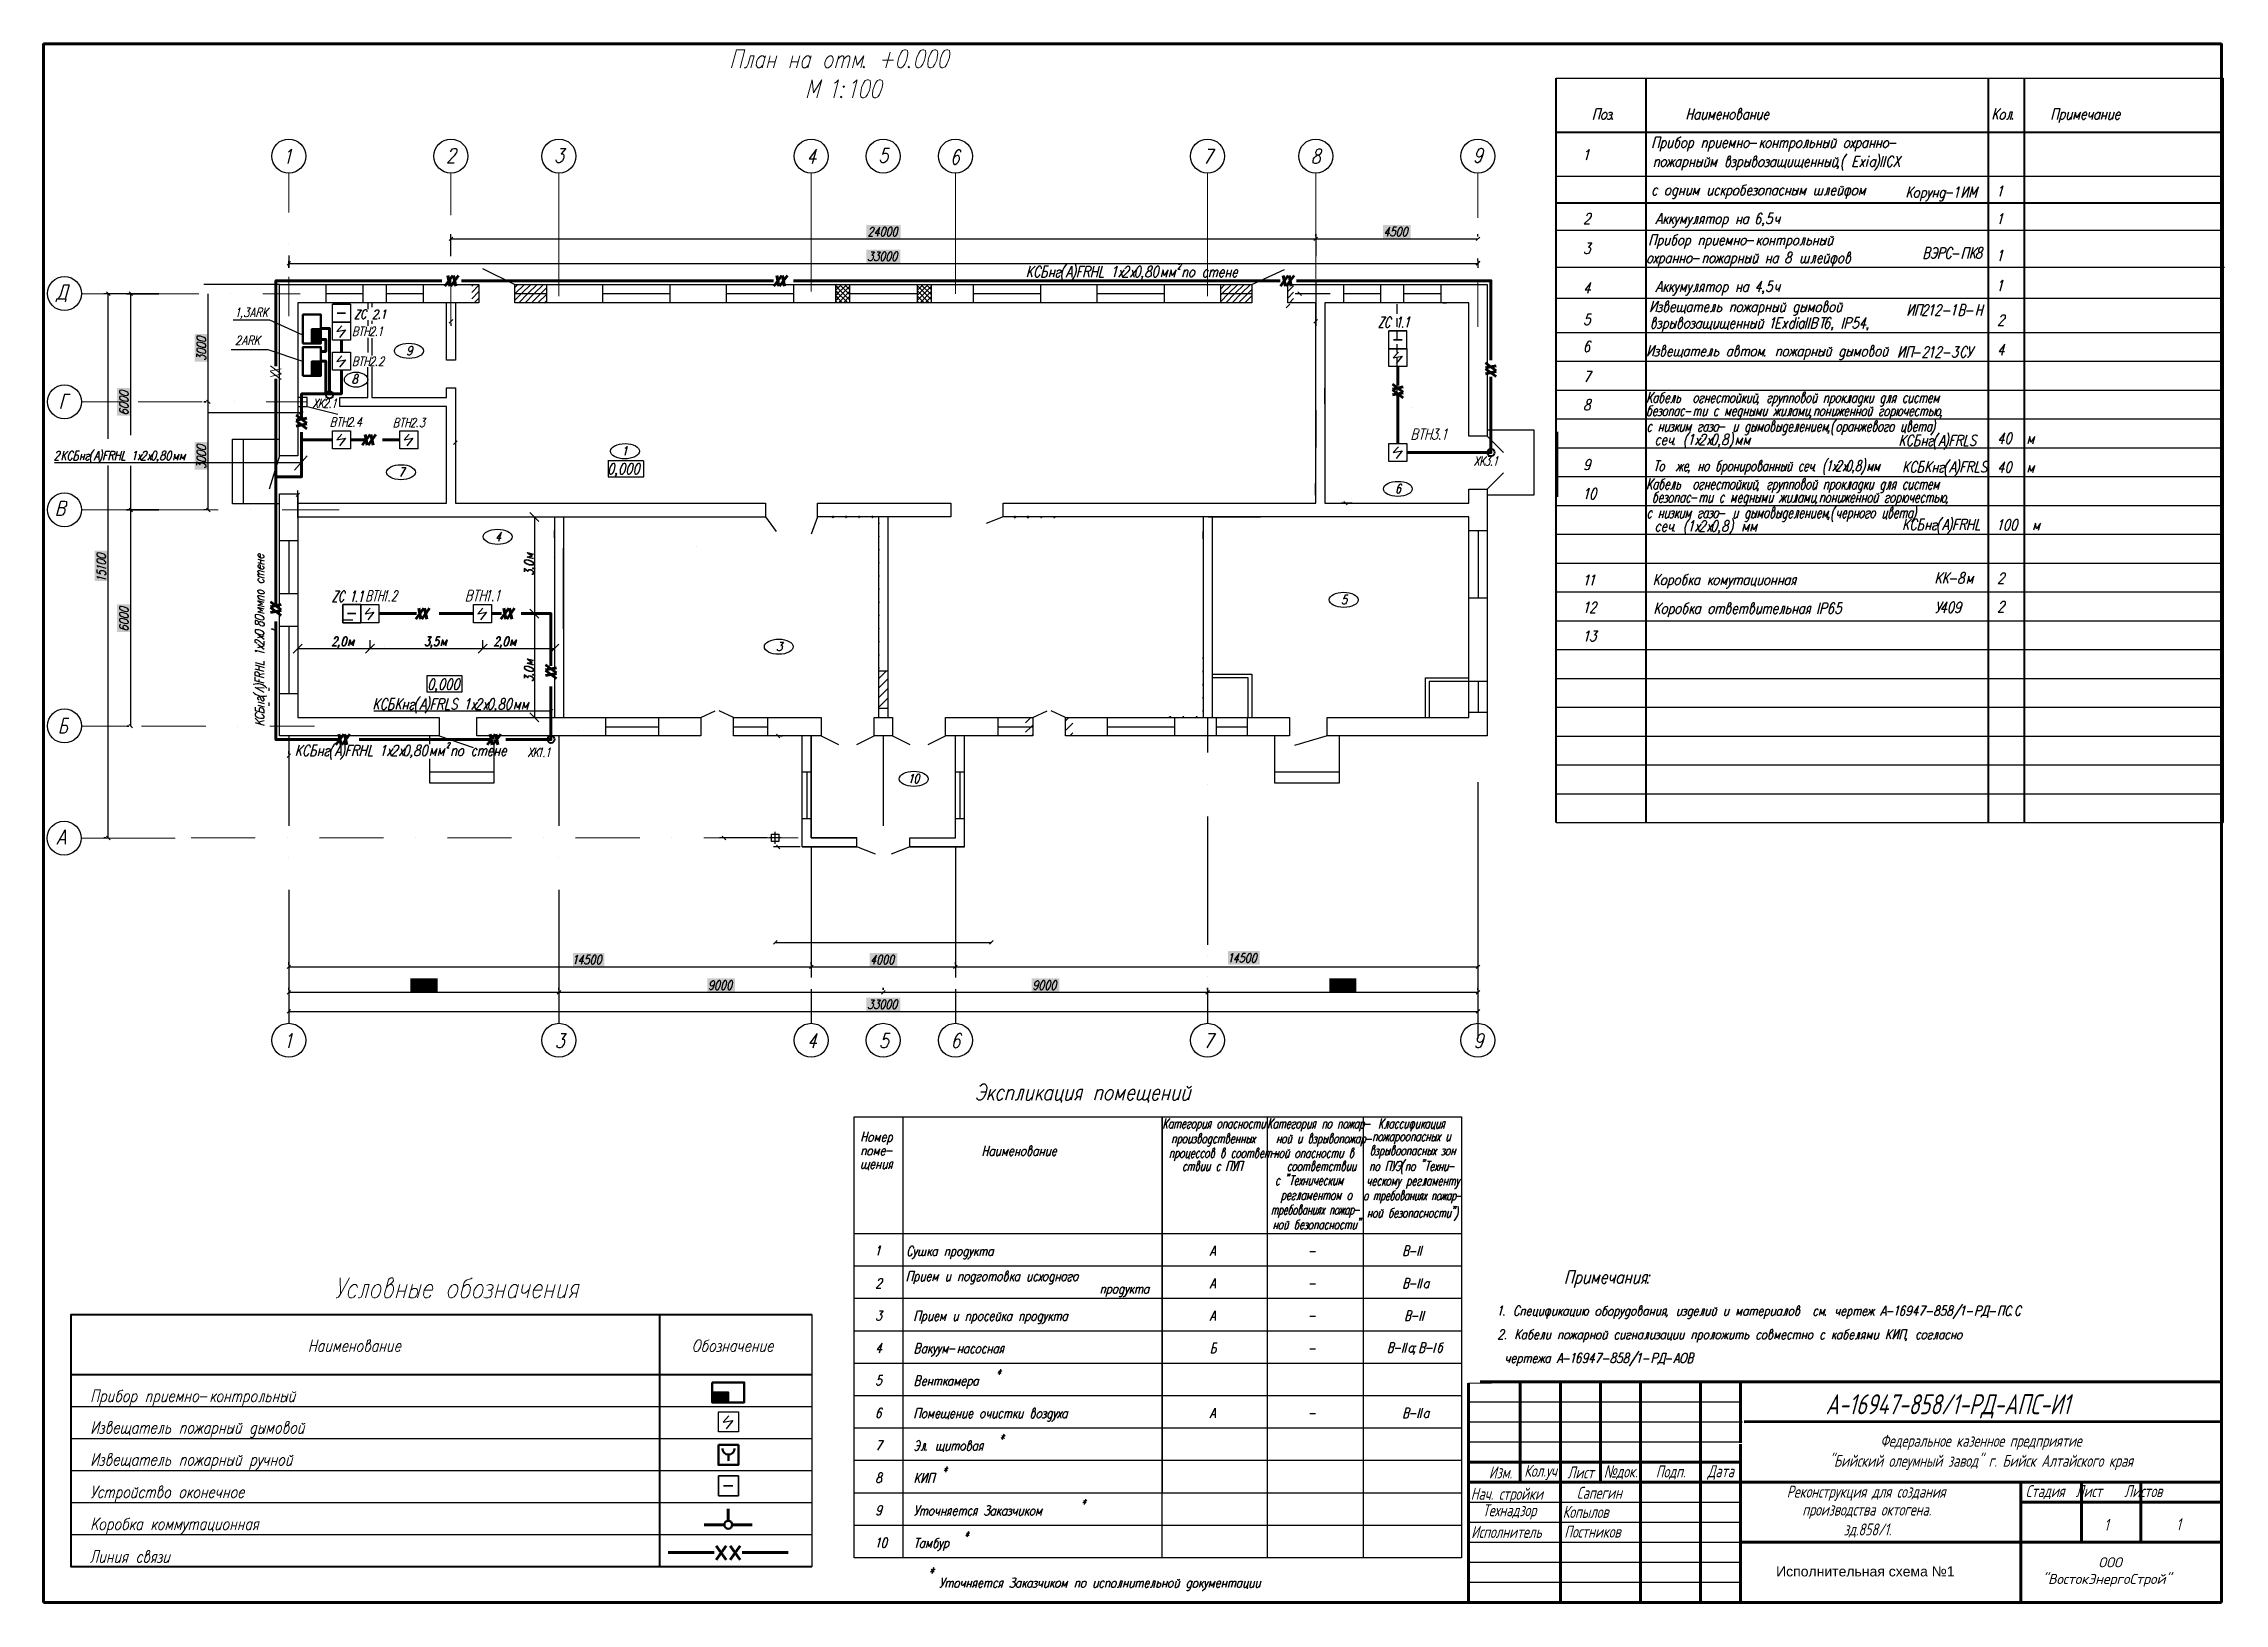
# Model space of a CAD drawing. Header units: millimetres. Extents: x 2185 to 8290, y 601 to 2456.
# Drawn here: x 3830 to 4647, y 1259 to 1843 of the extents above; entities that cross this region are included whole.
import ezdxf
from ezdxf.enums import TextEntityAlignment as Align

# ---------------------------------------------------------------- set-up
doc = ezdxf.new("R2010")
doc.units = ezdxf.units.MM
for name, color, linetype in [('PDF _0', 7, 'Continuous'), ('PDF _hj', 7, 'Continuous'), ('PDF _Датчики (Вновь)', 7, 'Continuous'), ('PDF _линия связи', 7, 'Continuous'), ('PDF _Линия связи (Вновь)', 7, 'Continuous'), ('PDF _НОВЫЙ', 7, 'Continuous'), ('PDF _ОСНОВНЫЕ', 7, 'Continuous'), ('PDF _ППК и др. приБоры', 7, 'Continuous'), ('PDF _РАЗМЕР', 7, 'Continuous'), ('PDF _Размеры', 7, 'Continuous'), ('PDF _Спецификации', 7, 'Continuous'), ('PDF _стена', 7, 'Continuous'), ('PDF _стены', 7, 'Continuous'), ('PDF _ТаБлица', 7, 'Continuous'), ('PDF _текст', 7, 'Continuous'), ('PDF _Текст.', 7, 'Continuous'), ('PDF _ТХ', 7, 'Continuous'), ('PDF _Эл. аппараты (Вновь)', 7, 'Continuous'), ('текст', 7, 'Continuous')]:
    doc.layers.add(name, color=color, linetype=linetype)
doc.styles.add('2.5', font='isocpeur.ttf', dxfattribs={"oblique": 15, "height": 2.5})
doc.styles.add('Simplex', font='simplex.shx', dxfattribs={"width": 0.7, "oblique": 15})
doc.styles.get("Standard").update_dxf_attribs({"font": 'arial.ttf'})

msp = doc.modelspace()

# ---------------------------------------------------------------- texts
at = {"lineweight": 35, "style": 'Simplex', "oblique": 15, "width": 0.7}
msp.add_text('А-16947-858/1-РД-АПС-И1', height=7.5, dxfattribs=at).set_placement((4543.7, 1329.49), align=Align.CENTER)
at = {"lineweight": 20, "style": 'Simplex', "oblique": 15, "width": 0.7}
for s, p in [('Реконструкция для создания', (4483.37, 1298.24)), ('Стадия  Лист    Листов', (4572.9, 1298.44)), ('производства октогена.', (4489.2, 1291.52)), ('зд.858/1.', (4504.71, 1284.08)), ('1', (4602.31, 1285.83)), ('1', (4629.35, 1286.02))]:
    msp.add_text(s, height=4.5, dxfattribs=at).set_placement(p)
at = {"color": 0, "linetype": 'ByBlock', "lineweight": -2, "ltscale": 100, "insert": (4589.77, 1270.39), "char_height": 3.7457, "width": 29.9658, "attachment_point": 4, "style": '2.5'}
msp.add_mtext('\\pi10.36076;ООО \\P\\pi-10.61528;"ВостокЭнергоСтрой"', dxfattribs=at)
at = {"insert": (4479.4, 1272.49), "char_height": 3.75, "attachment_point": 1}
msp.add_mtext_dynamic_manual_height_columns('Исполнительная схема №1', width=79.0032, gutter_width=12.5, heights=[0], dxfattribs=at)
at = {"layer": 'текст', "lineweight": 20, "char_height": 4.5, "style": 'Simplex'}
for s, insert, width, attachment_point in [('Федеральное казенное предприятие\\P"Бийский олеумный завод" г. Бийск Алтайского края', (4556.13, 1315.19), 180, 5), ('Изм.', (4376.13, 1307.69), 15, 5), ('Кол.уч', (4391.13, 1307.69), 15, 5), ('Лист', (4406.13, 1307.69), 15, 5), ('{\\fArial|b0|i0|c204|p34;№}док.', (4421.13, 1307.69), 15, 5), ('Подп.', (4439.88, 1307.69), 22.5, 5), ('{\\W0.7;Дата}', (4458.63, 1307.69), 15, 5), ('Технадзор', (4369.42, 1292.9), 27, 4), ('Копылов', (4399.42, 1292.9), 27, 4), ('Исполнитель', (4365.16, 1285.4), 28.5, 4), ('Постников', (4400.03, 1285.52), 27, 4)]:
    msp.add_mtext(s, dxfattribs=dict(at, insert=insert, width=width, attachment_point=attachment_point))
at = {"layer": 'текст', "lineweight": 20, "char_height": 4.5, "attachment_point": 4, "line_spacing_factor": 0.9, "style": 'Simplex'}
for s, insert, width in [('Нач. стройки', (4364.99, 1299.08), 37.8876), ('Сапегин', (4404.73, 1300.06), 27)]:
    msp.add_mtext(s, dxfattribs=dict(at, insert=insert, width=width))

# ---------------------------------------------------------------- linework, layer by layer
at = {"color": 0, "lineweight": 60}
for p, q in [((3830.3, 1258.99), (3830.3, 1842.99)), ((3830.3, 1842.91), (4646.3, 1842.91)), ((3830.3, 1258.99), (3830.3, 1842.91)), ((4646.3, 1258.99), (4646.3, 1842.99)), ((4364.11, 1258.64), (4364.11, 1341.14)), ((4368.56, 1341.6), (4646.06, 1341.6)), ((4383.56, 1341.6), (4383.56, 1304.1)), ((4398.56, 1341.6), (4398.56, 1259.1)), ((4413.56, 1304.1), (4413.56, 1341.6)), ((4428.56, 1259.1), (4428.56, 1341.6)), ((4451.06, 1341.6), (4451.06, 1259.1)), ((4466.06, 1341.6), (4466.06, 1318.82)), ((4467.41, 1326.6), (4646.3, 1326.76)), ((4466.06, 1318.25), (4466.06, 1259.1)), ((4364.11, 1311.6), (4465.96, 1311.6)), ((4364.11, 1304.1), (4646.3, 1304.1)), ((4571.06, 1304.1), (4571.06, 1259.1)), ((4593.88, 1281.6), (4593.88, 1304.1)), ((4616.06, 1304.1), (4616.06, 1281.6)), ((4571.04, 1296.6), (4646.3, 1296.6)), ((4466.06, 1281.6), (4646.3, 1281.6)), ((4646.3, 1258.99), (3830.3, 1258.99))]:
    msp.add_line(p, q, dxfattribs=at)
for p, q in [((4646.9, 1830.03), (4646.9, 1551.18)), ((4118.11, 1366.81), (4118.11, 1272.31)), ((4383.26, 1311.57), (4383.26, 1311.57)), ((4465.76, 1304.07), (4570.76, 1304.07)), ((4593.26, 1296.57), (4615.76, 1296.57))]:
    msp.add_line(p, q)
at = {"color": 0}
for p, q in [((4364.11, 1341.14), (4398.56, 1341.6)), ((4368.56, 1341.6), (4383.56, 1341.6)), ((4428.56, 1341.6), (4451.06, 1341.6)), ((4428.56, 1341.6), (4451.06, 1341.6)), ((4451.06, 1341.6), (4466.06, 1341.6)), ((4451.06, 1341.6), (4466.06, 1341.6)), ((4451.06, 1341.6), (4466.06, 1341.6)), ((4466.06, 1341.6), (4481.06, 1341.6)), ((4646.06, 1341.6), (4571.06, 1341.6)), ((4646.06, 1341.6), (4571.06, 1341.6)), ((4646.06, 1341.6), (4571.06, 1341.6)), ((4646.06, 1341.6), (4571.06, 1341.6)), ((4646.3, 1341.6), (4571.06, 1341.6)), ((4571.06, 1341.6), (4571.06, 1341.6)), ((4571.06, 1341.6), (4571.06, 1341.6)), ((4364.11, 1334.1), (4465.96, 1334.1)), ((4383.56, 1311.6), (4413.56, 1311.6)), ((4383.56, 1311.6), (4383.56, 1311.6)), ((4364.11, 1296.6), (4465.96, 1296.6)), ((4593.56, 1296.6), (4616.06, 1296.6)), ((4593.56, 1296.6), (4616.06, 1296.6)), ((4364.11, 1289.1), (4465.96, 1289.1)), ((4364.11, 1274.1), (4466.24, 1274.1)), ((4364.11, 1266.6), (4466.24, 1266.6)), ((4535.96, 1274.09), (4535.96, 1274.09))]:
    msp.add_line(p, q, dxfattribs=at)
at = {"color": 0, "lineweight": -3}
for p, q in [((4364.11, 1326.6), (4466.79, 1326.6)), ((4364.11, 1319.1), (4466.24, 1319.1)), ((4364.11, 1281.6), (4466.53, 1281.6))]:
    msp.add_line(p, q, dxfattribs=at)
at = {"layer": 'PDF _0', "lineweight": 25}
for points in [[(4396.97, 1830.03), (4646.9, 1830.03)], [(4396.97, 1793.39), (4646.9, 1793.39)], [(4396.97, 1773.1), (4646.9, 1773.1)], [(4199.88, 1759.56), (4198.79, 1755.5)], [(4201.76, 1759.56), (4199.19, 1756.88)], [(4200.68, 1755.5), (4200.11, 1757.85)], [(4204.22, 1758.59), (4204.22, 1758.99), (4204.11, 1759.16), (4204.05, 1759.39), (4203.82, 1759.56), (4203.25, 1759.56), (4202.96, 1759.39), (4202.74, 1759.16), (4202.56, 1758.99), (4202.34, 1758.59), (4202.05, 1758.02), (4201.76, 1757.05), (4201.76, 1756.48), (4201.82, 1756.08), (4201.99, 1755.73), (4202.16, 1755.5), (4202.74, 1755.5), (4203.02, 1755.73), (4203.42, 1756.08), (4203.65, 1756.48)], [(4206.79, 1759.56), (4205.31, 1759.56), (4204.22, 1755.5), (4205.42, 1755.5), (4205.88, 1755.73), (4206.05, 1755.9), (4206.28, 1756.3), (4206.45, 1756.88), (4206.45, 1757.28), (4206.34, 1757.45), (4205.99, 1757.62), (4204.79, 1757.62)], [(4207.77, 1758.25), (4207.02, 1755.5)], [(4207.42, 1756.88), (4208.91, 1756.88)], [(4209.25, 1758.25), (4208.51, 1755.5)], [(4210.05, 1757.62), (4210.28, 1758.02), (4210.74, 1758.25), (4211.14, 1758.25), (4211.48, 1758.02), (4211.54, 1757.62), (4211.31, 1757.28), (4210.97, 1757.05), (4210.22, 1756.88), (4209.94, 1756.7), (4209.71, 1756.3), (4209.65, 1756.08), (4209.65, 1755.73), (4209.99, 1755.5), (4210.39, 1755.5), (4210.85, 1755.73), (4211.14, 1756.08)], [(4213.37, 1755.5), (4215.54, 1759.56), (4215.54, 1755.5)], [(4214.17, 1756.88), (4215.48, 1756.88)], [(4217.6, 1755.5), (4218.68, 1759.56), (4220.4, 1759.56)], [(4218.17, 1757.62), (4219.2, 1757.62)], [(4220, 1755.5), (4221.08, 1759.56), (4222.28, 1759.56), (4222.68, 1759.39), (4222.74, 1759.16), (4222.8, 1758.82), (4222.68, 1758.42), (4222.45, 1758.02), (4222.22, 1757.85), (4221.77, 1757.62), (4220.57, 1757.62)], [(4221.54, 1757.62), (4221.88, 1755.5)], [(4222.85, 1755.5), (4223.94, 1759.56)], [(4223.43, 1757.62), (4225.31, 1757.62)], [(4225.83, 1759.56), (4224.74, 1755.5)], [(4226.91, 1759.56), (4225.83, 1755.5), (4227.43, 1755.5)], [(4231.54, 1758.82), (4231.88, 1758.99), (4232.46, 1759.56), (4231.37, 1755.5)], [(4235.2, 1758.25), (4232.97, 1755.5)], [(4233.71, 1758.25), (4234.46, 1755.5)], [(4235.54, 1758.59), (4235.6, 1758.82), (4235.83, 1759.16), (4236, 1759.39), (4236.34, 1759.56), (4236.91, 1759.56), (4237.08, 1759.39), (4237.2, 1759.16), (4237.2, 1758.82), (4237.14, 1758.42), (4236.86, 1758.02), (4236.46, 1757.45), (4234.57, 1755.5), (4236.46, 1755.5)], [(4239.66, 1758.25), (4237.43, 1755.5)], [(4238.17, 1758.25), (4238.91, 1755.5)], [(4250.92, 1755.5), (4251.66, 1758.25), (4250.12, 1756.08), (4249.77, 1758.25), (4249.03, 1755.5)], [(4253.89, 1755.5), (4254.63, 1758.25), (4253.09, 1756.08), (4252.74, 1758.25), (4252, 1755.5)], [(4255.72, 1760.08), (4255.77, 1760.19), (4255.89, 1760.42), (4255.94, 1760.48), (4256.12, 1760.59), (4256.4, 1760.59), (4256.52, 1760.48), (4256.57, 1760.42), (4256.57, 1760.19), (4256.52, 1760.02), (4256.4, 1759.79), (4256.17, 1759.5), (4255.26, 1758.53), (4256.17, 1758.53)], [(4257.72, 1758.25), (4256.97, 1755.5)], [(4257.49, 1757.45), (4258.06, 1758.02), (4258.4, 1758.25), (4258.8, 1758.25), (4259.03, 1758.02), (4259.03, 1757.62), (4258.46, 1755.5)], [(4266.75, 1757.62), (4266.57, 1758.02), (4266.35, 1758.25), (4265.95, 1758.25), (4265.6, 1758.02), (4265.26, 1757.62), (4264.97, 1757.05), (4264.86, 1756.7), (4264.86, 1756.08), (4265.03, 1755.73), (4265.2, 1755.5), (4265.66, 1755.5), (4265.95, 1755.73), (4266.35, 1756.08)], [(4267.72, 1758.25), (4266.97, 1755.5)], [(4267.49, 1757.45), (4268.06, 1758.02), (4268.4, 1758.25), (4268.63, 1758.25), (4268.86, 1758.02), (4268.86, 1757.45), (4268.35, 1755.5)], [(4268.86, 1757.45), (4269.43, 1758.02), (4269.72, 1758.25), (4270, 1758.25), (4270.23, 1758.02), (4270.18, 1757.45), (4269.66, 1755.5)], [(4271.03, 1757.05), (4272.69, 1757.05), (4272.75, 1757.45), (4272.75, 1757.85), (4272.63, 1758.02), (4272.46, 1758.25), (4272, 1758.25), (4271.72, 1758.02), (4271.32, 1757.62), (4271.03, 1757.05), (4270.92, 1756.7), (4270.92, 1756.08), (4271.09, 1755.73), (4271.32, 1755.5), (4271.72, 1755.5), (4272, 1755.73), (4272.4, 1756.08)], [(4273.89, 1758.25), (4273.2, 1755.5)], [(4273.55, 1756.88), (4275.03, 1756.88)], [(4275.38, 1758.25), (4274.69, 1755.5)], [(4276.06, 1757.05), (4277.66, 1757.05), (4277.78, 1757.45), (4277.72, 1757.85), (4277.66, 1758.02), (4277.43, 1758.25), (4277.03, 1758.25), (4276.69, 1758.02), (4276.35, 1757.62), (4276.06, 1757.05), (4275.95, 1756.7), (4275.89, 1756.08), (4276.06, 1755.73), (4276.29, 1755.5), (4276.69, 1755.5), (4277.03, 1755.73), (4277.38, 1756.08)], [(4397.43, 1759.27), (4647.35, 1759.27)], [(3918.63, 1752.76), (3917.32, 1752.76)], [(4242.06, 1755.73), (4241.89, 1755.5), (4241.77, 1755.73), (4242, 1755.9), (4242.06, 1755.73), (4241.94, 1755.33), (4241.71, 1754.93), (4241.54, 1754.76)], [(4396.97, 1747.67), (4646.9, 1747.67)], [(4396.97, 1734.81), (4646.9, 1734.81)], [(4396.97, 1724.01), (4646.9, 1724.01)], [(4396.97, 1713.21), (4646.9, 1713.21)], [(3926.92, 1704.7), (3892, 1704.7)], [(3927.49, 1705.1), (3926.12, 1704.18)], [(4396.97, 1702.41), (4646.9, 1702.41)], [(4396.97, 1691.6), (4646.9, 1691.6)], [(3835.13, 1689.55), (3835.19, 1689.72), (3835.42, 1690.01), (3835.53, 1690.18), (3835.82, 1690.35), (3836.28, 1690.35), (3836.45, 1690.18), (3836.51, 1690.01), (3836.56, 1689.72), (3836.45, 1689.38), (3836.28, 1689.09), (3835.93, 1688.58), (3834.33, 1686.98), (3835.93, 1686.98)], [(3926.92, 1685.95), (3834.33, 1685.95)], [(3837.93, 1690.35), (3837.08, 1686.98)], [(3839.54, 1690.35), (3837.36, 1688.12)], [(3838.62, 1686.98), (3838.16, 1688.92)], [(3841.59, 1689.55), (3841.54, 1689.89), (3841.48, 1690.01), (3841.42, 1690.18), (3841.25, 1690.35), (3840.79, 1690.35), (3840.51, 1690.18), (3840.34, 1690.01), (3840.22, 1689.89), (3839.99, 1689.55), (3839.76, 1689.09), (3839.54, 1688.29), (3839.54, 1687.78), (3839.54, 1687.44), (3839.71, 1687.15), (3839.88, 1686.98), (3840.34, 1686.98), (3840.56, 1687.15), (3840.91, 1687.44), (3841.08, 1687.78)], [(3843.71, 1690.35), (3842.45, 1690.35), (3841.54, 1686.98), (3842.56, 1686.98), (3842.96, 1687.15), (3843.08, 1687.32), (3843.31, 1687.61), (3843.42, 1688.12), (3843.42, 1688.41), (3843.36, 1688.58), (3843.02, 1688.75), (3842.05, 1688.75)], [(3844.51, 1689.21), (3843.94, 1686.98)], [(3844.22, 1688.12), (3845.48, 1688.12)], [(3845.76, 1689.21), (3845.14, 1686.98)], [(3846.39, 1688.75), (3846.62, 1689.09), (3847.02, 1689.21), (3847.31, 1689.21), (3847.65, 1689.09), (3847.65, 1688.75), (3847.48, 1688.41), (3847.19, 1688.29), (3846.56, 1688.12), (3846.34, 1687.95), (3846.11, 1687.61), (3846.05, 1687.44), (3846.11, 1687.15), (3846.39, 1686.98), (3846.74, 1686.98), (3847.14, 1687.15), (3847.31, 1687.44)], [(3849.19, 1686.98), (3851.02, 1690.35), (3851.02, 1686.98)], [(3849.82, 1688.12), (3850.97, 1688.12)], [(3852.68, 1686.98), (3853.59, 1690.35), (3855.08, 1690.35)], [(3853.19, 1688.75), (3854.05, 1688.75)], [(3854.74, 1686.98), (3855.65, 1690.35), (3856.62, 1690.35), (3856.91, 1690.18), (3857.02, 1690.01), (3857.02, 1689.72), (3856.97, 1689.38), (3856.74, 1689.09), (3856.57, 1688.92), (3856.22, 1688.75), (3855.19, 1688.75)], [(3855.99, 1688.75), (3856.28, 1686.98)], [(3857.08, 1686.98), (3858, 1690.35)], [(3857.54, 1688.75), (3859.14, 1688.75)], [(3859.54, 1690.35), (3858.68, 1686.98)], [(3860.45, 1690.35), (3859.54, 1686.98), (3860.91, 1686.98)], [(3864.34, 1689.72), (3864.62, 1689.89), (3865.08, 1690.35), (3864.17, 1686.98)], [(3867.37, 1689.21), (3865.54, 1686.98)], [(3866.11, 1689.21), (3866.74, 1686.98)], [(3867.65, 1689.55), (3867.71, 1689.72), (3867.94, 1690.01), (3868.05, 1690.18), (3868.34, 1690.35), (3868.8, 1690.35), (3868.97, 1690.18), (3869.03, 1690.01), (3869.08, 1689.72), (3868.97, 1689.38), (3868.8, 1689.09), (3868.45, 1688.58), (3866.85, 1686.98), (3868.45, 1686.98)], [(3871.08, 1689.21), (3869.25, 1686.98)], [(3869.83, 1689.21), (3870.45, 1686.98)], [(3873.08, 1687.15), (3872.97, 1686.98), (3872.85, 1687.15), (3873.03, 1687.32), (3873.08, 1687.15), (3873.03, 1686.81), (3872.8, 1686.52), (3872.68, 1686.35)], [(3880.46, 1686.98), (3881.08, 1689.21), (3879.83, 1687.44), (3879.48, 1689.21), (3878.91, 1686.98)], [(3882.97, 1686.98), (3883.54, 1689.21), (3882.28, 1687.44), (3882, 1689.21), (3881.37, 1686.98)], [(3929.09, 1688.52), (3924.35, 1683.15)], [(4396.97, 1680.8), (4646.9, 1680.8)], [(4396.97, 1670), (4646.9, 1670)], [(4396.97, 1659.2), (4646.9, 1659.2)], [(3911.55, 1650.4), (3911.55, 1651.77), (3911.21, 1651.83), (3910.92, 1651.83), (3910.75, 1651.72), (3910.58, 1651.54), (3910.58, 1651.2), (3910.75, 1650.97), (3911.1, 1650.63), (3911.55, 1650.4), (3911.9, 1650.29), (3912.35, 1650.29), (3912.7, 1650.46), (3912.87, 1650.63), (3912.87, 1650.97), (3912.7, 1651.2), (3912.35, 1651.54)], [(3910.58, 1649.89), (3912.87, 1649.26)], [(3910.58, 1648.63), (3912.87, 1648)], [(3911.55, 1646.23), (3911.55, 1647.6), (3911.21, 1647.66), (3910.92, 1647.66), (3910.75, 1647.6), (3910.58, 1647.37), (3910.58, 1647.03), (3910.75, 1646.8), (3911.1, 1646.46), (3911.55, 1646.23), (3911.9, 1646.17), (3912.35, 1646.11), (3912.7, 1646.29), (3912.87, 1646.46), (3912.87, 1646.8), (3912.7, 1647.03), (3912.35, 1647.37)], [(3911.21, 1644.4), (3910.75, 1644.86), (3910.58, 1645.14), (3910.58, 1645.37), (3910.75, 1645.54), (3911.21, 1645.54), (3912.87, 1645.09)], [(3911.21, 1643.26), (3910.75, 1643.77), (3910.58, 1644), (3910.58, 1644.23), (3910.75, 1644.4), (3911.21, 1644.4), (3912.87, 1644)], [(3910.58, 1643.43), (3912.87, 1642.86)], [(3911.1, 1642.63), (3910.75, 1642.51), (3910.58, 1642.34), (3910.58, 1642), (3910.75, 1641.71), (3911.1, 1641.43), (3911.55, 1641.14), (3911.9, 1641.09), (3912.35, 1641.09), (3912.7, 1641.2), (3912.87, 1641.37), (3912.87, 1641.71), (3912.7, 1642), (3912.35, 1642.29)], [(3911.69, 1648.37), (3911.69, 1649.57)], [(4396.97, 1648.4), (4646.9, 1648.4)], [(3911.21, 1634.97), (3910.75, 1635.43), (3910.58, 1635.71), (3910.58, 1636.06), (3910.75, 1636.23), (3911.1, 1636.23), (3912.87, 1635.77)], [(3910.58, 1635.14), (3912.87, 1634.51)], [(3912.87, 1633.6), (3910.58, 1634.23), (3912.35, 1632.97), (3910.58, 1632.63), (3912.87, 1632.06)], [(4396.97, 1637.6), (4646.9, 1637.6)], [(3912.87, 1631.14), (3910.58, 1631.77), (3912.35, 1630.51), (3910.58, 1630.17), (3912.87, 1629.6)], [(4396.97, 1626.79), (4646.9, 1626.79)], [(3910.3, 1618.34), (3910.12, 1618.4), (3909.78, 1618.57), (3909.61, 1618.74), (3909.5, 1619.02), (3909.5, 1619.48), (3909.61, 1619.65), (3909.78, 1619.71), (3910.12, 1619.71), (3910.41, 1619.65), (3910.75, 1619.42), (3911.21, 1619.08), (3912.87, 1617.54), (3912.87, 1619.14)], [(3910.58, 1621.77), (3912.87, 1619.88)], [(3910.58, 1620.51), (3912.87, 1621.14)], [(3910.58, 1618.05), (3912.87, 1616.17)], [(3915.83, 1623.77), (3916, 1623.6), (3915.83, 1623.54), (3915.66, 1623.71), (3915.83, 1623.77), (3916.12, 1623.71), (3916.46, 1623.48), (3916.63, 1623.31)], [(3952.52, 1619.48), (3952.52, 1616.34)], [(3994.76, 1619.48), (3994.76, 1616.34)], [(3910.12, 1615.02), (3909.95, 1615.25), (3909.5, 1615.77), (3912.87, 1614.85)], [(3909.5, 1611.14), (3912.87, 1610.22), (3912.87, 1611.59)], [(3909.5, 1610.22), (3912.87, 1609.31)], [(3910.58, 1616.8), (3912.87, 1617.42)], [(3911.1, 1608.22), (3911.1, 1609.82)], [(4396.97, 1615.99), (4646.9, 1615.99)], [(3912.87, 1607.77), (3909.5, 1608.68)], [(3912.87, 1605.37), (3909.5, 1606.28), (3909.5, 1607.31), (3909.61, 1607.59), (3909.78, 1607.65), (3910.12, 1607.71), (3910.41, 1607.59), (3910.75, 1607.42), (3910.92, 1607.25), (3911.1, 1606.85), (3911.1, 1605.88)], [(3912.87, 1603.36), (3909.5, 1604.28), (3909.5, 1605.71)], [(3912.87, 1599.88), (3909.5, 1601.71), (3912.87, 1601.65)], [(3911.1, 1606.68), (3912.87, 1606.97)], [(3911.1, 1603.82), (3911.1, 1604.74)], [(3914.86, 1600.51), (3914.86, 1601.65)], [(4396.97, 1605.19), (4646.9, 1605.19)], [(3909.5, 1594.39), (3909.5, 1593.13), (3912.87, 1592.22), (3912.87, 1593.25), (3912.7, 1593.65), (3912.52, 1593.76), (3912.18, 1593.99), (3911.72, 1594.11), (3911.38, 1594.11), (3911.21, 1593.99), (3911.1, 1593.71), (3911.1, 1592.68)], [(3911.1, 1597.08), (3910.75, 1597.31), (3910.58, 1597.65), (3910.58, 1597.99), (3910.75, 1598.28), (3911.1, 1598.34), (3911.38, 1598.11), (3911.55, 1597.88), (3911.72, 1597.25), (3911.9, 1596.96), (3912.18, 1596.79), (3912.35, 1596.74), (3912.7, 1596.79), (3912.87, 1597.08), (3912.87, 1597.42), (3912.7, 1597.76), (3912.35, 1597.99)], [(3910.58, 1596.45), (3912.87, 1595.82)], [(3910.58, 1595.19), (3912.87, 1594.56)], [(3914.86, 1594.91), (3914.86, 1596.11)], [(3955.1, 1597.59), (3954.01, 1593.53)], [(3956.98, 1597.59), (3954.35, 1594.85)], [(3955.9, 1593.53), (3955.33, 1595.82)], [(3959.44, 1596.62), (3959.38, 1597.02), (3959.33, 1597.19), (3959.21, 1597.36), (3959.04, 1597.59), (3958.47, 1597.59), (3958.13, 1597.36), (3957.95, 1597.19), (3957.78, 1597.02), (3957.55, 1596.62), (3957.27, 1596.05), (3956.98, 1595.08), (3956.98, 1594.51), (3956.98, 1594.11), (3957.15, 1593.71), (3957.38, 1593.53), (3957.95, 1593.53), (3958.24, 1593.71), (3958.64, 1594.11), (3958.87, 1594.51)], [(3961.95, 1597.59), (3960.53, 1597.59), (3959.44, 1593.53), (3960.64, 1593.53), (3961.1, 1593.71), (3961.27, 1593.93), (3961.5, 1594.28), (3961.67, 1594.85), (3961.61, 1595.25), (3961.55, 1595.48), (3961.21, 1595.65), (3959.95, 1595.65)], [(3963.33, 1597.59), (3962.24, 1593.53)], [(3965.21, 1597.59), (3962.58, 1594.85)], [(3964.13, 1593.53), (3963.56, 1595.82)], [(3965.67, 1596.22), (3964.93, 1593.53)], [(3965.33, 1594.85), (3966.81, 1594.85)], [(3967.16, 1596.22), (3966.41, 1593.53)], [(3967.96, 1595.65), (3968.18, 1596.05), (3968.64, 1596.22), (3969.04, 1596.22), (3969.38, 1596.05), (3969.44, 1595.65), (3969.21, 1595.25), (3968.87, 1595.08), (3968.13, 1594.85), (3967.84, 1594.68), (3967.61, 1594.28), (3967.56, 1594.11), (3967.56, 1593.71), (3967.9, 1593.53), (3968.3, 1593.53), (3968.76, 1593.71), (3969.04, 1594.11)], [(3971.27, 1593.53), (3973.44, 1597.59), (3973.44, 1593.53)], [(3972.07, 1594.85), (3973.39, 1594.85)], [(3975.5, 1593.53), (3976.59, 1597.59), (3978.3, 1597.59)], [(3976.07, 1595.65), (3977.1, 1595.65)], [(3977.9, 1593.53), (3978.99, 1597.59), (3980.19, 1597.59), (3980.59, 1597.36), (3980.64, 1597.19), (3980.7, 1596.79), (3980.59, 1596.39), (3980.36, 1596.05), (3980.13, 1595.82), (3979.67, 1595.65), (3978.47, 1595.65)], [(3979.44, 1595.65), (3979.79, 1593.53)], [(3981.84, 1597.59), (3980.76, 1593.53), (3982.36, 1593.53)], [(3985.84, 1597.02), (3985.67, 1597.36), (3985.33, 1597.59), (3984.82, 1597.59), (3984.36, 1597.36), (3983.96, 1597.02), (3983.84, 1596.62), (3983.9, 1596.22), (3983.96, 1596.05), (3984.19, 1595.82), (3984.93, 1595.48), (3985.1, 1595.25), (3985.22, 1595.08), (3985.22, 1594.68), (3985.1, 1594.11), (3984.7, 1593.71), (3984.24, 1593.53), (3983.73, 1593.53), (3983.39, 1593.71), (3983.22, 1594.11)], [(3989.16, 1596.79), (3989.5, 1597.02), (3990.07, 1597.59), (3988.99, 1593.53)], [(3992.82, 1596.22), (3990.59, 1593.53)], [(3991.33, 1596.22), (3992.07, 1593.53)], [(3993.16, 1596.62), (3993.22, 1596.79), (3993.45, 1597.19), (3993.67, 1597.36), (3993.96, 1597.59), (3994.53, 1597.59), (3994.76, 1597.36), (3994.82, 1597.19), (3994.87, 1596.79), (3994.76, 1596.39), (3994.53, 1596.05), (3994.07, 1595.48), (3992.25, 1593.53), (3994.13, 1593.53)], [(3997.27, 1596.22), (3995.05, 1593.53)], [(3995.79, 1596.22), (3996.53, 1593.53)], [(3999.68, 1593.71), (3999.5, 1593.53), (3999.45, 1593.71), (3999.62, 1593.93), (3999.68, 1593.71), (3999.62, 1593.31), (3999.33, 1592.96), (3999.16, 1592.73)], [(4008.53, 1593.53), (4009.28, 1596.22), (4007.79, 1594.11), (4007.39, 1596.22), (4006.65, 1593.53)], [(4011.51, 1593.53), (4012.25, 1596.22), (4010.71, 1594.11), (4010.36, 1596.22), (4009.62, 1593.53)], [(4020.99, 1593.65), (4019.79, 1592.33)], [(4396.97, 1594.39), (4646.9, 1594.39)], [(3910.3, 1592.22), (3909.95, 1592.22), (3909.78, 1592.16), (3909.61, 1592.05), (3909.5, 1591.88), (3909.5, 1591.42), (3909.61, 1591.19), (3909.78, 1591.02), (3909.95, 1590.85), (3910.3, 1590.68), (3910.75, 1590.45), (3911.55, 1590.22), (3912.07, 1590.22), (3912.35, 1590.22), (3912.7, 1590.33), (3912.87, 1590.56), (3912.87, 1590.96), (3912.7, 1591.25), (3912.35, 1591.59), (3912.07, 1591.76)], [(3909.5, 1590.22), (3911.72, 1588.05)], [(3909.5, 1588.62), (3912.87, 1587.71)], [(3912.87, 1589.31), (3910.92, 1588.79)], [(4020.36, 1592.96), (3954.01, 1592.96)], [(3926.01, 1580.16), (3924.92, 1576.16)], [(3927.89, 1580.16), (3925.26, 1577.48)], [(3926.81, 1576.16), (3926.18, 1578.45)], [(3930.29, 1579.25), (3930.29, 1579.59), (3930.18, 1579.82), (3930.12, 1579.99), (3929.89, 1580.16), (3929.38, 1580.16), (3929.04, 1579.99), (3928.86, 1579.82), (3928.64, 1579.59), (3928.41, 1579.25), (3928.12, 1578.68), (3927.89, 1577.7), (3927.84, 1577.13), (3927.89, 1576.73), (3928.06, 1576.33), (3928.29, 1576.16), (3928.81, 1576.16), (3929.15, 1576.33), (3929.49, 1576.73), (3929.72, 1577.13)], [(3932.86, 1580.16), (3931.38, 1580.16), (3930.29, 1576.16), (3931.49, 1576.16), (3931.95, 1576.33), (3932.18, 1576.5), (3932.41, 1576.9), (3932.52, 1577.48), (3932.52, 1577.88), (3932.41, 1578.05), (3932.06, 1578.28), (3930.86, 1578.28)], [(3933.84, 1578.85), (3933.15, 1576.16)], [(3933.49, 1577.48), (3934.98, 1577.48)], [(3935.32, 1578.85), (3934.64, 1576.16)], [(3936.12, 1578.28), (3936.35, 1578.68), (3936.81, 1578.85), (3937.21, 1578.85), (3937.61, 1578.68), (3937.61, 1578.28), (3937.38, 1577.88), (3937.04, 1577.7), (3936.35, 1577.48), (3936.01, 1577.3), (3935.78, 1576.9), (3935.72, 1576.73), (3935.72, 1576.33), (3936.12, 1576.16), (3936.52, 1576.16), (3936.98, 1576.33), (3937.21, 1576.73)], [(3939.49, 1576.16), (3941.67, 1580.16), (3941.61, 1576.16)], [(3940.24, 1577.48), (3941.61, 1577.48)], [(3943.67, 1576.16), (3944.75, 1580.16), (3946.52, 1580.16)], [(3944.24, 1578.28), (3945.32, 1578.28)], [(3946.07, 1576.16), (3947.15, 1580.16), (3948.41, 1580.16), (3948.75, 1579.99), (3948.81, 1579.82), (3948.87, 1579.42), (3948.75, 1579.02), (3948.52, 1578.68), (3948.35, 1578.45), (3947.9, 1578.28), (3946.64, 1578.28)], [(3947.61, 1578.28), (3947.95, 1576.16)], [(3948.92, 1576.16), (3950.01, 1580.16)], [(3949.5, 1578.28), (3951.38, 1578.28)], [(3951.9, 1580.16), (3950.81, 1576.16)], [(3952.98, 1580.16), (3951.9, 1576.16), (3953.5, 1576.16)], [(3957.61, 1579.42), (3957.95, 1579.59), (3958.53, 1580.16), (3957.44, 1576.16)], [(3961.27, 1578.85), (3959.04, 1576.16)], [(3959.78, 1578.85), (3960.53, 1576.16)], [(3961.61, 1579.25), (3961.67, 1579.42), (3961.9, 1579.82), (3962.13, 1579.99), (3962.41, 1580.16), (3962.98, 1580.16), (3963.21, 1579.99), (3963.27, 1579.82), (3963.33, 1579.42), (3963.21, 1579.02), (3962.98, 1578.68), (3962.53, 1578.05), (3960.7, 1576.16), (3962.58, 1576.16)], [(3965.73, 1578.85), (3963.5, 1576.16)], [(3964.24, 1578.85), (3964.98, 1576.16)], [(3976.99, 1576.16), (3977.73, 1578.85), (3976.24, 1576.73), (3975.84, 1578.85), (3975.1, 1576.16)], [(3979.96, 1576.16), (3980.7, 1578.85), (3979.16, 1576.73), (3978.81, 1578.85), (3978.07, 1576.16)], [(3981.79, 1580.73), (3981.84, 1580.79), (3981.96, 1581.02), (3982.07, 1581.13), (3982.19, 1581.19), (3982.47, 1581.19), (3982.59, 1581.13), (3982.64, 1581.02), (3982.64, 1580.79), (3982.59, 1580.62), (3982.47, 1580.45), (3982.24, 1580.16), (3981.33, 1579.19), (3982.3, 1579.19)], [(3983.79, 1578.85), (3983.1, 1576.16)], [(3983.62, 1578.05), (3984.13, 1578.68), (3984.47, 1578.85), (3984.87, 1578.85), (3985.1, 1578.68), (3985.16, 1578.28), (3984.59, 1576.16)], [(3992.82, 1578.28), (3992.65, 1578.68), (3992.42, 1578.85), (3992.02, 1578.85), (3991.73, 1578.68), (3991.33, 1578.28), (3991.05, 1577.7), (3990.93, 1577.3), (3990.93, 1576.73), (3991.1, 1576.33), (3991.33, 1576.16), (3991.73, 1576.16), (3992.02, 1576.33), (3992.42, 1576.73)], [(3993.79, 1578.85), (3993.05, 1576.16)], [(3993.56, 1578.05), (3994.13, 1578.68), (3994.47, 1578.85), (3994.76, 1578.85), (3994.93, 1578.68), (3994.93, 1578.05), (3994.42, 1576.16)], [(3994.93, 1578.05), (3995.5, 1578.68), (3995.85, 1578.85), (3996.07, 1578.85), (3996.3, 1578.68), (3996.3, 1578.05), (3995.79, 1576.16)], [(3997.1, 1577.7), (3998.76, 1577.7), (3998.87, 1578.05), (3998.82, 1578.45), (3998.76, 1578.68), (3998.53, 1578.85), (3998.13, 1578.85), (3997.79, 1578.68), (3997.45, 1578.28), (3997.1, 1577.7), (3997.05, 1577.3), (3996.99, 1576.73), (3997.16, 1576.33), (3997.39, 1576.16), (3997.79, 1576.16), (3998.13, 1576.33), (3998.47, 1576.73)], [(4000.02, 1578.85), (3999.27, 1576.16)], [(3999.62, 1577.48), (4001.1, 1577.48)], [(4001.5, 1578.85), (4000.76, 1576.16)], [(4002.13, 1577.7), (4003.73, 1577.7), (4003.85, 1578.05), (4003.79, 1578.45), (4003.73, 1578.68), (4003.5, 1578.85), (4003.1, 1578.85), (4002.76, 1578.68), (4002.42, 1578.28), (4002.13, 1577.7), (4002.02, 1577.3), (4002.02, 1576.73), (4002.19, 1576.33), (4002.36, 1576.16), (4002.76, 1576.16), (4003.1, 1576.33), (4003.5, 1576.73)], [(4396.97, 1583.59), (4646.9, 1583.59)], [(3968.13, 1576.33), (3967.96, 1576.16), (3967.9, 1576.33), (3968.07, 1576.5), (3968.13, 1576.33), (3968.07, 1575.93), (3967.78, 1575.59), (3967.61, 1575.36)], [(4396.97, 1572.79), (4646.9, 1572.79)], [(4396.97, 1561.98), (4646.9, 1561.98)], [(4396.97, 1551.18), (4646.9, 1551.18)], [(4376.13, 1369.4), (4376.39, 1369.6), (4376.9, 1370.12), (4375.93, 1366.46)], [(4377.47, 1366.82), (4377.32, 1366.62), (4377.42, 1366.46), (4377.57, 1366.62)], [(4383.75, 1369.24), (4383.69, 1369.6), (4383.64, 1369.76), (4383.54, 1369.91), (4383.33, 1370.12), (4382.87, 1370.12), (4382.56, 1369.91), (4382.41, 1369.76), (4382.25, 1369.6), (4382.05, 1369.24), (4381.79, 1368.73), (4381.53, 1367.85), (4381.53, 1367.34), (4381.53, 1366.98), (4381.69, 1366.62), (4381.89, 1366.46), (4382.36, 1366.46), (4382.67, 1366.62), (4383.03, 1366.98), (4383.23, 1367.34)], [(4384.36, 1368.88), (4383.69, 1366.46)], [(4384.16, 1368.21), (4384.67, 1368.73), (4384.98, 1368.88), (4385.34, 1368.88), (4385.55, 1368.73), (4385.55, 1368.37), (4385.03, 1366.46)], [(4386.27, 1367.85), (4387.71, 1367.85), (4387.81, 1368.21), (4387.81, 1368.52), (4387.71, 1368.73), (4387.5, 1368.88), (4387.14, 1368.88), (4386.88, 1368.73), (4386.52, 1368.37), (4386.27, 1367.85), (4386.16, 1367.49), (4386.16, 1366.98), (4386.32, 1366.62), (4386.52, 1366.46), (4386.88, 1366.46), (4387.14, 1366.62), (4387.5, 1366.98)], [(4388.84, 1368.88), (4388.38, 1367.13), (4388.38, 1366.62), (4388.58, 1366.46), (4388.94, 1366.46), (4389.25, 1366.62), (4389.71, 1367.13)], [(4390.18, 1368.88), (4389.56, 1366.46), (4389.76, 1366.46), (4389.66, 1365.95)], [(4391.15, 1368.88), (4390.69, 1367.13), (4390.69, 1366.62), (4390.9, 1366.46), (4391.26, 1366.46), (4391.51, 1366.62), (4392.03, 1367.13)], [(4392.49, 1368.88), (4391.87, 1366.46)], [(4394.34, 1368.88), (4393.36, 1365.23)], [(4396.14, 1368.88), (4395.68, 1367.13), (4395.68, 1366.62), (4395.88, 1366.46), (4396.25, 1366.46), (4396.5, 1366.62), (4397.02, 1367.13)], [(4397.48, 1368.88), (4396.81, 1366.46)], [(4398.46, 1368.88), (4397.79, 1366.46)], [(4399.69, 1368.88), (4397.99, 1367.13)], [(4398.66, 1367.85), (4399.13, 1366.46)], [(4401.23, 1366.98), (4400.87, 1366.62), (4400.62, 1366.46), (4400.26, 1366.46), (4400.05, 1366.62), (4399.95, 1366.82), (4399.9, 1366.98), (4399.9, 1367.49), (4400, 1367.85), (4400.26, 1368.37), (4400.62, 1368.73), (4400.87, 1368.88), (4401.23, 1368.88), (4401.44, 1368.73), (4401.59, 1368.37)], [(4401.75, 1368.88), (4401.08, 1366.46)], [(4402.73, 1368.88), (4402.26, 1367.13), (4402.21, 1366.62), (4402.42, 1366.46), (4402.78, 1366.46), (4403.09, 1366.62), (4403.6, 1367.13)], [(4404.06, 1368.88), (4403.39, 1366.46), (4403.65, 1366.46), (4403.5, 1365.95)], [(4405.04, 1368.88), (4404.58, 1367.13), (4404.53, 1366.62), (4404.73, 1366.46), (4405.09, 1366.46), (4405.4, 1366.62), (4405.92, 1367.13)], [(4406.38, 1368.88), (4405.71, 1366.46)], [(4407.3, 1368.88), (4406.69, 1366.46)], [(4407, 1367.65), (4407.61, 1367.65), (4407.66, 1367.85), (4407.92, 1368.37), (4408.23, 1368.73), (4408.54, 1368.88), (4408.8, 1368.88), (4409, 1368.73), (4409.16, 1368.37), (4409.1, 1367.85), (4409, 1367.49), (4408.74, 1366.98), (4408.44, 1366.62), (4408.13, 1366.46), (4407.87, 1366.46), (4407.72, 1366.62), (4407.56, 1366.98), (4407.56, 1367.49), (4407.61, 1367.65)], [(4416.41, 1370.12), (4416.1, 1369.91), (4415.48, 1369.76), (4415.17, 1369.6), (4414.97, 1369.24), (4414.4, 1367.13), (4414.4, 1366.82), (4414.51, 1366.62), (4414.71, 1366.46), (4415.07, 1366.46), (4415.33, 1366.62), (4415.69, 1366.98), (4415.95, 1367.49), (4416.05, 1367.85), (4416.05, 1368.37), (4416, 1368.52), (4415.89, 1368.73), (4415.69, 1368.88), (4415.33, 1368.88), (4415.07, 1368.73), (4414.71, 1368.37)], [(4419.49, 1368.88), (4418.52, 1365.23)], [(4421.5, 1366.46), (4421.09, 1365.74), (4420.73, 1365.44), (4420.47, 1365.23), (4420.32, 1365.23)], [(4421.4, 1368.88), (4421.5, 1366.46), (4422.89, 1368.88)], [(4424.84, 1368.88), (4424.07, 1366.1), (4423.82, 1365.59), (4423.66, 1365.44), (4423.35, 1365.23), (4422.99, 1365.23), (4422.79, 1365.44)], [(4424.69, 1368.37), (4424.59, 1368.52), (4424.54, 1368.73), (4424.33, 1368.88), (4423.97, 1368.88), (4423.66, 1368.73), (4423.35, 1368.37), (4423.1, 1367.85), (4422.99, 1367.49), (4422.99, 1366.98), (4423.15, 1366.62), (4423.3, 1366.46), (4423.71, 1366.46), (4423.97, 1366.62), (4424.33, 1366.98)], [(4427.98, 1368.37), (4428.29, 1368.73), (4428.6, 1368.88), (4429.06, 1369.24), (4429.27, 1369.6), (4429.22, 1369.91), (4429.16, 1370.12), (4428.8, 1370.12), (4428.5, 1369.91), (4428.34, 1369.76), (4427.62, 1367.13), (4427.67, 1366.82), (4427.72, 1366.62), (4427.93, 1366.46), (4428.29, 1366.46), (4428.6, 1366.62), (4428.91, 1366.98), (4429.22, 1367.49), (4429.27, 1367.85), (4429.32, 1368.37), (4429.16, 1368.73), (4428.96, 1368.88), (4428.6, 1368.88)], [(4431.22, 1366.98), (4430.91, 1366.62), (4430.6, 1366.46), (4430.24, 1366.46), (4430.04, 1366.62), (4429.99, 1366.82), (4429.88, 1366.98), (4429.94, 1367.49), (4429.99, 1367.85), (4430.3, 1368.37), (4430.6, 1368.73), (4430.91, 1368.88), (4431.27, 1368.88), (4431.48, 1368.73), (4431.63, 1368.37)], [(4431.74, 1368.88), (4431.12, 1366.46)], [(4432.71, 1368.88), (4432.1, 1366.46)], [(4432.41, 1367.65), (4433.74, 1367.65)], [(4434.05, 1368.88), (4433.38, 1366.46)], [(4435.03, 1368.88), (4434.57, 1367.13), (4434.57, 1366.62), (4434.72, 1366.46), (4435.13, 1366.46), (4435.39, 1366.62), (4435.9, 1367.13)], [(4436.37, 1368.88), (4435.7, 1366.46)], [(4436.57, 1366.46), (4437.29, 1367.34)], [(4437.81, 1366.46), (4438.42, 1368.88), (4437.7, 1368.88), (4437.39, 1368.73), (4437.24, 1368.52), (4437.03, 1368.21), (4436.98, 1368.01), (4437.03, 1367.65), (4437.09, 1367.49), (4437.29, 1367.34), (4438.01, 1367.34)], [(4438.58, 1366.62), (4438.37, 1366.46), (4438.32, 1366.62), (4438.47, 1366.82), (4438.58, 1366.62), (4438.47, 1366.26), (4438.27, 1365.95), (4438.06, 1365.74)], [(4442.95, 1368.88), (4442.49, 1367.13), (4442.44, 1366.62), (4442.64, 1366.46), (4443, 1366.46), (4443.31, 1366.62), (4443.82, 1367.13)], [(4444.29, 1368.88), (4443.62, 1366.46)], [(4445.42, 1367.85), (4445.62, 1367.65), (4445.73, 1367.49), (4445.73, 1367.13), (4445.52, 1366.82), (4445.37, 1366.62), (4445.06, 1366.46), (4444.6, 1366.46), (4444.29, 1366.62)], [(4444.8, 1368.73), (4445.21, 1368.88), (4445.62, 1368.88), (4445.93, 1368.73), (4445.93, 1368.37), (4445.73, 1368.01), (4445.42, 1367.85), (4445.06, 1367.85)], [(4448.3, 1368.88), (4447.53, 1366.1), (4447.27, 1365.59), (4447.12, 1365.44), (4446.81, 1365.23), (4446.45, 1365.23), (4446.24, 1365.44)], [(4448.14, 1368.37), (4448.04, 1368.52), (4447.99, 1368.73), (4447.78, 1368.88), (4447.42, 1368.88), (4447.12, 1368.73), (4446.81, 1368.37), (4446.55, 1367.85), (4446.45, 1367.49), (4446.45, 1366.98), (4446.6, 1366.62), (4446.76, 1366.46), (4447.12, 1366.46), (4447.42, 1366.62), (4447.78, 1366.98)], [(4448.86, 1367.85), (4450.31, 1367.85), (4450.41, 1368.21), (4450.36, 1368.52), (4450.31, 1368.73), (4450.1, 1368.88), (4449.74, 1368.88), (4449.43, 1368.73), (4449.12, 1368.37), (4448.86, 1367.85), (4448.76, 1367.49), (4448.71, 1366.98), (4448.86, 1366.62), (4449.07, 1366.46), (4449.43, 1366.46), (4449.74, 1366.62), (4450.05, 1366.98)], [(4452, 1366.46), (4452.67, 1368.88), (4451.9, 1368.88), (4451.44, 1367.13), (4451.18, 1366.62), (4450.92, 1366.46), (4450.67, 1366.46)], [(4453.6, 1368.88), (4453.13, 1367.13), (4453.13, 1366.62), (4453.34, 1366.46), (4453.7, 1366.46), (4454.01, 1366.62), (4454.47, 1367.13)], [(4454.93, 1368.88), (4454.32, 1366.46)], [(4455.91, 1368.88), (4455.45, 1367.13), (4455.45, 1366.62), (4455.65, 1366.46), (4456.01, 1366.46), (4456.27, 1366.62), (4456.79, 1367.13)], [(4456.37, 1369.6), (4456.43, 1369.4), (4456.63, 1369.24), (4456.89, 1369.24), (4457.15, 1369.4), (4457.35, 1369.6)], [(4457.25, 1368.88), (4456.63, 1366.46)], [(4460.54, 1368.88), (4460.08, 1367.13), (4460.08, 1366.62), (4460.28, 1366.46), (4460.64, 1366.46), (4460.9, 1366.62), (4461.42, 1367.13)], [(4461.88, 1368.88), (4461.21, 1366.46)], [(4466.2, 1366.46), (4466.87, 1368.88), (4465.48, 1366.98), (4465.17, 1368.88), (4464.5, 1366.46)], [(4468.67, 1366.98), (4468.31, 1366.62), (4468.05, 1366.46), (4467.69, 1366.46), (4467.48, 1366.62), (4467.38, 1366.82), (4467.33, 1366.98), (4467.33, 1367.49), (4467.43, 1367.85), (4467.69, 1368.37), (4468.05, 1368.73), (4468.31, 1368.88), (4468.67, 1368.88), (4468.87, 1368.73), (4469.03, 1368.37)], [(4469.18, 1368.88), (4468.51, 1366.46)], [(4470.16, 1368.88), (4469.49, 1366.46)], [(4469.95, 1368.21), (4470.47, 1368.73), (4470.78, 1368.88), (4470.98, 1368.88), (4471.19, 1368.73), (4471.19, 1368.21), (4470.73, 1366.46)], [(4471.19, 1368.21), (4471.7, 1368.73), (4471.96, 1368.88), (4472.22, 1368.88), (4472.42, 1368.73), (4472.37, 1368.21), (4471.91, 1366.46)], [(4473.14, 1367.85), (4474.58, 1367.85), (4474.69, 1368.21), (4474.69, 1368.52), (4474.58, 1368.73), (4474.38, 1368.88), (4474.02, 1368.88), (4473.76, 1368.73), (4473.4, 1368.37), (4473.14, 1367.85), (4473.04, 1367.49), (4473.04, 1366.98), (4473.19, 1366.62), (4473.4, 1366.46), (4473.76, 1366.46), (4474.02, 1366.62), (4474.38, 1366.98)], [(4475.71, 1368.88), (4474.74, 1365.23)], [(4475.61, 1368.37), (4475.92, 1368.73), (4476.23, 1368.88), (4476.59, 1368.88), (4476.8, 1368.73), (4476.95, 1368.37), (4476.9, 1367.85), (4476.8, 1367.49), (4476.54, 1366.98), (4476.23, 1366.62), (4475.92, 1366.46), (4475.56, 1366.46), (4475.35, 1366.62), (4475.2, 1366.98)], [(4478.03, 1368.88), (4477.57, 1367.13), (4477.57, 1366.62), (4477.77, 1366.46), (4478.13, 1366.46), (4478.39, 1366.62), (4478.9, 1367.13)], [(4479.37, 1368.88), (4478.75, 1366.46)], [(4481.17, 1366.98), (4480.86, 1366.62), (4480.55, 1366.46), (4480.19, 1366.46), (4479.98, 1366.62), (4479.93, 1366.82), (4479.83, 1366.98), (4479.88, 1367.49), (4479.93, 1367.85), (4480.19, 1368.37), (4480.55, 1368.73), (4480.86, 1368.88), (4481.22, 1368.88), (4481.37, 1368.73), (4481.53, 1368.37)], [(4481.68, 1368.88), (4481.01, 1366.46)], [(4483.22, 1366.46), (4483.89, 1368.88), (4483.12, 1368.88), (4482.66, 1367.13), (4482.4, 1366.62), (4482.14, 1366.46), (4481.89, 1366.46)], [(4487.03, 1368.37), (4487.34, 1368.73), (4487.65, 1368.88), (4488.11, 1369.24), (4488.32, 1369.6), (4488.27, 1369.91), (4488.21, 1370.12), (4487.85, 1370.12), (4487.55, 1369.91), (4487.39, 1369.76), (4486.67, 1367.13), (4486.72, 1366.82), (4486.77, 1366.62), (4486.98, 1366.46), (4487.34, 1366.46), (4487.65, 1366.62), (4487.96, 1366.98), (4488.27, 1367.49), (4488.32, 1367.85), (4488.37, 1368.37), (4488.21, 1368.73), (4488.01, 1368.88), (4487.65, 1368.88)], [(4497.22, 1366.46), (4497.83, 1368.88), (4496.5, 1366.98), (4496.14, 1368.88), (4495.52, 1366.46)], [(4497.88, 1366.82), (4497.73, 1366.62), (4497.78, 1366.46), (4497.99, 1366.62)], [(4502.2, 1368.88), (4502, 1368.01), (4501.95, 1367.49), (4502.15, 1367.34), (4502.51, 1367.34), (4502.82, 1367.49), (4503.34, 1368.01)], [(4503.54, 1368.88), (4502.92, 1366.46)], [(4504.11, 1367.85), (4505.6, 1367.85), (4505.7, 1368.21), (4505.65, 1368.52), (4505.6, 1368.73), (4505.39, 1368.88), (4505.03, 1368.88), (4504.73, 1368.73), (4504.37, 1368.37), (4504.11, 1367.85), (4504.06, 1367.49), (4504.01, 1366.98), (4504.16, 1366.62), (4504.37, 1366.46), (4504.73, 1366.46), (4505.03, 1366.62), (4505.34, 1366.98)], [(4506.73, 1368.88), (4505.75, 1365.23)], [(4509.05, 1368.88), (4508.38, 1366.46)], [(4508.84, 1368.21), (4509.35, 1368.73), (4509.61, 1368.88), (4509.87, 1368.88), (4510.07, 1368.73), (4510.07, 1368.21), (4509.61, 1366.46)], [(4510.07, 1368.21), (4510.54, 1368.73), (4510.85, 1368.88), (4511.1, 1368.88), (4511.31, 1368.73), (4511.26, 1368.21), (4510.79, 1366.46)], [(4512.03, 1367.85), (4513.47, 1367.85), (4513.57, 1368.21), (4513.57, 1368.52), (4513.47, 1368.73), (4513.26, 1368.88), (4512.9, 1368.88), (4512.65, 1368.73), (4512.29, 1368.37), (4512.03, 1367.85), (4511.93, 1367.49), (4511.93, 1366.98), (4512.08, 1366.62), (4512.29, 1366.46), (4512.65, 1366.46), (4512.9, 1366.62), (4513.26, 1366.98)], [(4513.57, 1366.46), (4514.81, 1367.85)], [(4516.56, 1368.88), (4515.06, 1367.34), (4514.4, 1368.88)], [(4515.48, 1368.88), (4514.81, 1366.46)], [(4515.53, 1367.85), (4516.04, 1366.46)], [(4518.56, 1366.46), (4520.52, 1370.12), (4520.52, 1366.46)], [(4519.28, 1367.65), (4520.46, 1367.65)], [(4521.08, 1368.01), (4523.24, 1368.01)], [(4524.58, 1369.4), (4524.89, 1369.6), (4525.4, 1370.12), (4524.43, 1366.46)], [(4528.03, 1369.6), (4528.03, 1369.91), (4527.72, 1370.12), (4527.46, 1370.12), (4527.05, 1369.91), (4526.64, 1369.4), (4526.33, 1368.52), (4526.07, 1367.65), (4526.02, 1366.98), (4526.17, 1366.62), (4526.48, 1366.46), (4526.59, 1366.46), (4527, 1366.62), (4527.36, 1366.98), (4527.61, 1367.49), (4527.67, 1367.65), (4527.67, 1368.21), (4527.51, 1368.52), (4527.2, 1368.73), (4527.1, 1368.73), (4526.69, 1368.52), (4526.33, 1368.21), (4526.07, 1367.65)], [(4530.39, 1368.88), (4530.13, 1368.37), (4529.83, 1368.01), (4529.41, 1367.85), (4529.26, 1367.85), (4528.95, 1368.01), (4528.8, 1368.37), (4528.85, 1368.88), (4528.9, 1369.04), (4529.16, 1369.6), (4529.47, 1369.91), (4529.88, 1370.12), (4529.98, 1370.12), (4530.34, 1369.91), (4530.5, 1369.6), (4530.39, 1368.88), (4530.19, 1368.01), (4529.83, 1367.13), (4529.41, 1366.62), (4529, 1366.46), (4528.8, 1366.46), (4528.49, 1366.62), (4528.44, 1366.98)], [(4531.83, 1366.46), (4532.81, 1370.12), (4530.96, 1367.65), (4532.76, 1367.65)], [(4533.99, 1370.12), (4535.69, 1370.12), (4533.53, 1366.46)], [(4535.9, 1368.01), (4538.06, 1368.01)], [(4543.51, 1370.12), (4542.27, 1370.12), (4541.76, 1368.52), (4541.91, 1368.73), (4542.33, 1368.88), (4542.69, 1368.88), (4542.99, 1368.73), (4543.15, 1368.37), (4543.15, 1367.85), (4543.05, 1367.49), (4542.79, 1366.98), (4542.43, 1366.62), (4542.02, 1366.46), (4541.66, 1366.46), (4541.35, 1366.62), (4541.3, 1366.82), (4541.25, 1367.13)], [(4549.27, 1370.79), (4545.57, 1365.23)], [(4549.37, 1369.4), (4549.68, 1369.6), (4550.2, 1370.12), (4549.22, 1366.46)], [(4550.97, 1368.01), (4553.13, 1368.01)], [(4554.16, 1366.46), (4555.13, 1370.12), (4556.26, 1370.12), (4556.57, 1369.91), (4556.62, 1369.76), (4556.68, 1369.4), (4556.52, 1368.88), (4556.32, 1368.52), (4556.16, 1368.37), (4555.75, 1368.21), (4554.62, 1368.21)], [(4558.63, 1365.74), (4558.79, 1366.46), (4556.37, 1366.46), (4556.16, 1365.74)], [(4556.62, 1366.46), (4557.09, 1366.98), (4557.35, 1367.34), (4557.65, 1368.01), (4558.17, 1370.12), (4559.51, 1370.12), (4558.53, 1366.46)], [(4559.45, 1368.01), (4561.67, 1368.01)], [(4562.69, 1366.46), (4563.67, 1370.12), (4565.37, 1370.12), (4564.39, 1366.46)], [(4567.79, 1369.24), (4567.79, 1369.6), (4567.68, 1369.76), (4567.63, 1369.91), (4567.43, 1370.12), (4566.96, 1370.12), (4566.66, 1369.91), (4566.5, 1369.76), (4566.3, 1369.6), (4566.09, 1369.24), (4565.83, 1368.73), (4565.63, 1367.85), (4565.57, 1367.34), (4565.63, 1366.98), (4565.78, 1366.62), (4565.99, 1366.46), (4566.45, 1366.46), (4566.76, 1366.62), (4567.07, 1366.98), (4567.27, 1367.34)], [(4567.53, 1366.82), (4567.32, 1366.62), (4567.43, 1366.46), (4567.58, 1366.62)], [(4571.44, 1369.24), (4571.44, 1369.6), (4571.34, 1369.76), (4571.28, 1369.91), (4571.08, 1370.12), (4570.56, 1370.12), (4570.31, 1369.91), (4570.15, 1369.76), (4569.95, 1369.6), (4569.74, 1369.24), (4569.48, 1368.73), (4569.23, 1367.85), (4569.23, 1367.34), (4569.28, 1366.98), (4569.43, 1366.62), (4569.59, 1366.46), (4570.1, 1366.46), (4570.41, 1366.62), (4570.72, 1366.98), (4570.92, 1367.34)], [(4376.18, 1360.4), (4376.24, 1360.55), (4376.44, 1360.91), (4376.65, 1361.06), (4376.9, 1361.27), (4377.42, 1361.27), (4377.57, 1361.06), (4377.68, 1360.91), (4377.68, 1360.55), (4377.62, 1360.24), (4377.37, 1359.88), (4377.01, 1359.37), (4375.31, 1357.62), (4377.01, 1357.62)], [(4377.98, 1357.98), (4377.83, 1357.77), (4377.88, 1357.62), (4378.04, 1357.77)], [(4382.77, 1361.27), (4381.79, 1357.62)], [(4384.47, 1361.27), (4382.1, 1358.85)], [(4383.49, 1357.62), (4382.92, 1359.68)], [(4385.7, 1358.13), (4385.34, 1357.77), (4385.03, 1357.62), (4384.67, 1357.62), (4384.47, 1357.77), (4384.41, 1357.98), (4384.36, 1358.13), (4384.36, 1358.65), (4384.47, 1359.01), (4384.72, 1359.52), (4385.03, 1359.88), (4385.34, 1360.04), (4385.7, 1360.04), (4385.91, 1359.88), (4386.06, 1359.52)], [(4386.16, 1360.04), (4385.55, 1357.62)], [(4388.68, 1361.27), (4388.43, 1361.06), (4387.76, 1360.91), (4387.45, 1360.76), (4387.24, 1360.4), (4386.68, 1358.29), (4386.73, 1357.98), (4386.78, 1357.77), (4386.99, 1357.62), (4387.35, 1357.62), (4387.66, 1357.77), (4387.96, 1358.13), (4388.22, 1358.65), (4388.32, 1359.01), (4388.38, 1359.52), (4388.27, 1359.68), (4388.22, 1359.88), (4388.02, 1360.04), (4387.66, 1360.04), (4387.35, 1359.88), (4387.04, 1359.52)], [(4389.04, 1359.01), (4390.54, 1359.01), (4390.64, 1359.37), (4390.59, 1359.68), (4390.54, 1359.88), (4390.33, 1360.04), (4389.97, 1360.04), (4389.66, 1359.88), (4389.35, 1359.52), (4389.04, 1359.01), (4388.99, 1358.65), (4388.94, 1358.13), (4389.1, 1357.77), (4389.3, 1357.62), (4389.66, 1357.62), (4389.97, 1357.77), (4390.28, 1358.13)], [(4392.23, 1357.62), (4392.85, 1360.04), (4392.13, 1360.04), (4391.67, 1358.29), (4391.41, 1357.77), (4391.1, 1357.62), (4390.9, 1357.62)], [(4393.83, 1360.04), (4393.36, 1358.29), (4393.36, 1357.77), (4393.57, 1357.62), (4393.93, 1357.62), (4394.19, 1357.77), (4394.7, 1358.29)], [(4395.16, 1360.04), (4394.55, 1357.62)], [(4398.46, 1360.04), (4397.79, 1357.62)], [(4398.25, 1359.37), (4398.77, 1359.88), (4399.07, 1360.04), (4399.43, 1360.04), (4399.64, 1359.88), (4399.64, 1359.52), (4399.13, 1357.62)], [(4402.06, 1357.62), (4403.29, 1359.01)], [(4405.04, 1360.04), (4403.5, 1358.49), (4402.83, 1360.04)], [(4403.91, 1360.04), (4403.29, 1357.62)], [(4404.01, 1359.01), (4404.47, 1357.62)], [(4406.58, 1358.13), (4406.22, 1357.77), (4405.97, 1357.62), (4405.61, 1357.62), (4405.4, 1357.77), (4405.3, 1357.98), (4405.25, 1358.13), (4405.25, 1358.65), (4405.35, 1359.01), (4405.61, 1359.52), (4405.97, 1359.88), (4406.22, 1360.04), (4406.58, 1360.04), (4406.79, 1359.88), (4406.94, 1359.52)], [(4407.1, 1360.04), (4406.43, 1357.62)], [(4408.08, 1360.04), (4407.1, 1356.38)], [(4410.39, 1360.04), (4409.72, 1357.62)], [(4410.03, 1358.85), (4411.37, 1358.85)], [(4411.73, 1360.04), (4411.06, 1357.62)], [(4414.97, 1360.04), (4414.51, 1358.29), (4414.51, 1357.77), (4414.71, 1357.62), (4415.07, 1357.62), (4415.33, 1357.77), (4415.84, 1358.29)], [(4415.43, 1360.76), (4415.48, 1360.55), (4415.69, 1360.4), (4415.95, 1360.4), (4416.2, 1360.55), (4416.41, 1360.76)], [(4416.31, 1360.04), (4415.69, 1357.62)], [(4421.65, 1360.04), (4421.19, 1358.29), (4421.19, 1357.77), (4421.4, 1357.62), (4421.76, 1357.62), (4422.01, 1357.77), (4422.53, 1358.29)], [(4422.99, 1360.04), (4422.37, 1357.62)], [(4423.71, 1359.52), (4423.92, 1359.88), (4424.33, 1360.04), (4424.69, 1360.04), (4425, 1359.88), (4425.05, 1359.52), (4424.84, 1359.16), (4424.54, 1359.01), (4423.87, 1358.85), (4423.61, 1358.65), (4423.4, 1358.29), (4423.35, 1358.13), (4423.35, 1357.77), (4423.71, 1357.62), (4424.07, 1357.62), (4424.48, 1357.77), (4424.69, 1358.13)], [(4426.03, 1360.04), (4425.41, 1357.62)], [(4425.72, 1358.85), (4427.06, 1358.85)], [(4427.36, 1360.04), (4426.75, 1357.62)], [(4429.16, 1358.13), (4428.86, 1357.77), (4428.55, 1357.62), (4428.19, 1357.62), (4427.98, 1357.77), (4427.93, 1357.98), (4427.83, 1358.13), (4427.88, 1358.65), (4427.93, 1359.01), (4428.19, 1359.52), (4428.55, 1359.88), (4428.86, 1360.04), (4429.22, 1360.04), (4429.37, 1359.88), (4429.52, 1359.52)], [(4429.68, 1360.04), (4429.01, 1357.62)], [(4431.22, 1357.62), (4431.89, 1360.04), (4431.12, 1360.04), (4430.66, 1358.29), (4430.4, 1357.77), (4430.14, 1357.62), (4429.88, 1357.62)], [(4432.87, 1360.04), (4432.35, 1358.29), (4432.35, 1357.77), (4432.56, 1357.62), (4432.92, 1357.62), (4433.23, 1357.77), (4433.69, 1358.29)], [(4434.21, 1360.04), (4433.54, 1357.62)], [(4435.34, 1359.01), (4435.54, 1358.85), (4435.65, 1358.65), (4435.65, 1358.29), (4435.44, 1357.98), (4435.29, 1357.77), (4434.98, 1357.62), (4434.51, 1357.62), (4434.21, 1357.77)], [(4434.72, 1359.88), (4435.13, 1360.04), (4435.49, 1360.04), (4435.85, 1359.88), (4435.85, 1359.52), (4435.65, 1359.16), (4435.34, 1359.01), (4434.98, 1359.01)], [(4437.7, 1358.13), (4437.34, 1357.77), (4437.03, 1357.62), (4436.67, 1357.62), (4436.47, 1357.77), (4436.42, 1357.98), (4436.37, 1358.13), (4436.37, 1358.65), (4436.47, 1359.01), (4436.73, 1359.52), (4437.03, 1359.88), (4437.34, 1360.04), (4437.7, 1360.04), (4437.91, 1359.88), (4438.06, 1359.52)], [(4438.17, 1360.04), (4437.55, 1357.62)], [(4439.14, 1360.04), (4438.68, 1358.29), (4438.68, 1357.77), (4438.89, 1357.62), (4439.25, 1357.62), (4439.55, 1357.77), (4440.02, 1358.29)], [(4440.48, 1360.04), (4439.86, 1357.62), (4440.07, 1357.62), (4439.97, 1357.1)], [(4441.46, 1360.04), (4441, 1358.29), (4441, 1357.77), (4441.2, 1357.62), (4441.56, 1357.62), (4441.82, 1357.77), (4442.33, 1358.29)], [(4442.8, 1360.04), (4442.18, 1357.62)], [(4443.77, 1360.04), (4443.31, 1358.29), (4443.31, 1357.77), (4443.52, 1357.62), (4443.88, 1357.62), (4444.13, 1357.77), (4444.65, 1358.29)], [(4445.11, 1360.04), (4444.44, 1357.62)], [(4448.4, 1360.04), (4447.73, 1357.62)], [(4448.2, 1359.37), (4448.71, 1359.88), (4449.02, 1360.04), (4449.38, 1360.04), (4449.58, 1359.88), (4449.58, 1359.52), (4449.07, 1357.62)], [(4450.72, 1360.04), (4449.74, 1356.38)], [(4455.86, 1357.62), (4456.53, 1360.04), (4455.81, 1360.04), (4455.35, 1358.29), (4455.09, 1357.77), (4454.78, 1357.62), (4454.57, 1357.62)], [(4458.79, 1357.62), (4460.03, 1359.01)], [(4461.78, 1360.04), (4460.23, 1358.49), (4459.56, 1360.04)], [(4460.64, 1360.04), (4460.03, 1357.62)], [(4460.75, 1359.01), (4461.21, 1357.62)], [(4462.5, 1360.04), (4462.03, 1358.29), (4461.98, 1357.77), (4462.19, 1357.62), (4462.55, 1357.62), (4462.86, 1357.77), (4463.37, 1358.29)], [(4463.83, 1360.04), (4463.16, 1357.62)], [(4464.81, 1360.04), (4464.14, 1357.62)], [(4464.6, 1359.37), (4465.12, 1359.88), (4465.43, 1360.04), (4465.63, 1360.04), (4465.84, 1359.88), (4465.84, 1359.37), (4465.38, 1357.62)], [(4465.84, 1359.37), (4466.35, 1359.88), (4466.61, 1360.04), (4466.87, 1360.04), (4467.07, 1359.88), (4467.02, 1359.37), (4466.56, 1357.62)], [(4468.21, 1360.04), (4467.54, 1357.62)], [(4467.9, 1359.01), (4468.1, 1359.16), (4468.36, 1359.37), (4468.72, 1359.37), (4468.87, 1359.37), (4469.08, 1359.16), (4469.13, 1359.01), (4469.18, 1358.65), (4469.08, 1358.29), (4468.87, 1357.98), (4468.67, 1357.77), (4468.41, 1357.62), (4467.9, 1357.62), (4467.74, 1357.77), (4467.64, 1357.98)], [(4473.91, 1359.52), (4473.76, 1359.88), (4473.55, 1360.04), (4473.19, 1360.04), (4472.89, 1359.88), (4472.58, 1359.52), (4472.32, 1359.01), (4472.22, 1358.65), (4472.17, 1358.13), (4472.32, 1357.77), (4472.53, 1357.62), (4472.89, 1357.62), (4473.19, 1357.77), (4473.5, 1358.13)], [(4476.95, 1359.52), (4477.26, 1359.88), (4477.57, 1360.04), (4478.03, 1360.4), (4478.24, 1360.76), (4478.18, 1361.06), (4478.13, 1361.27), (4477.77, 1361.27), (4477.46, 1361.06), (4477.31, 1360.91), (4476.59, 1358.29), (4476.64, 1357.98), (4476.69, 1357.77), (4476.9, 1357.62), (4477.26, 1357.62), (4477.57, 1357.77), (4477.88, 1358.13), (4478.13, 1358.65), (4478.24, 1359.01), (4478.29, 1359.52), (4478.13, 1359.88), (4477.93, 1360.04), (4477.57, 1360.04)], [(4480.45, 1357.62), (4481.06, 1360.04), (4479.73, 1358.13), (4479.37, 1360.04), (4478.75, 1357.62)], [(4481.63, 1359.01), (4483.12, 1359.01), (4483.22, 1359.37), (4483.17, 1359.68), (4483.12, 1359.88), (4482.92, 1360.04), (4482.56, 1360.04), (4482.25, 1359.88), (4481.89, 1359.52), (4481.63, 1359.01), (4481.58, 1358.65), (4481.53, 1358.13), (4481.68, 1357.77), (4481.89, 1357.62), (4482.25, 1357.62), (4482.56, 1357.77), (4482.86, 1358.13)], [(4485.44, 1359.52), (4485.28, 1359.88), (4485.08, 1360.04), (4484.72, 1360.04), (4484.46, 1359.88), (4484.1, 1359.52), (4483.84, 1359.01), (4483.74, 1358.65), (4483.74, 1358.13), (4483.89, 1357.77), (4484.05, 1357.62), (4484.46, 1357.62), (4484.72, 1357.77), (4485.08, 1358.13)], [(4486.31, 1360.04), (4485.64, 1357.62)], [(4486.11, 1359.37), (4486.62, 1359.88), (4486.93, 1360.04), (4487.13, 1360.04), (4487.34, 1359.88), (4487.34, 1359.37), (4486.88, 1357.62)], [(4487.34, 1359.37), (4487.85, 1359.88), (4488.11, 1360.04), (4488.37, 1360.04), (4488.57, 1359.88), (4488.52, 1359.37), (4488.06, 1357.62)], [(4489.71, 1360.04), (4489.04, 1357.62)], [(4489.4, 1358.85), (4490.73, 1358.85)], [(4491.04, 1360.04), (4490.37, 1357.62)], [(4497.83, 1359.52), (4497.68, 1359.88), (4497.47, 1360.04), (4497.11, 1360.04), (4496.8, 1359.88), (4496.5, 1359.52), (4496.24, 1359.01), (4496.14, 1358.65), (4496.14, 1358.13), (4496.29, 1357.77), (4496.44, 1357.62), (4496.86, 1357.62), (4497.11, 1357.77), (4497.47, 1358.13)], [(4501.02, 1360.04), (4500.35, 1357.62)], [(4502.2, 1360.04), (4500.56, 1358.29)], [(4501.23, 1359.01), (4501.69, 1357.62)], [(4503.8, 1358.13), (4503.44, 1357.77), (4503.13, 1357.62), (4502.77, 1357.62), (4502.56, 1357.77), (4502.51, 1357.98), (4502.46, 1358.13), (4502.46, 1358.65), (4502.56, 1359.01), (4502.82, 1359.52), (4503.13, 1359.88), (4503.44, 1360.04), (4503.8, 1360.04), (4504.01, 1359.88), (4504.16, 1359.52)], [(4504.26, 1360.04), (4503.65, 1357.62)], [(4506.78, 1361.27), (4506.53, 1361.06), (4505.86, 1360.91), (4505.55, 1360.76), (4505.34, 1360.4), (4504.78, 1358.29), (4504.83, 1357.98), (4504.88, 1357.77), (4505.09, 1357.62), (4505.45, 1357.62), (4505.75, 1357.77), (4506.06, 1358.13), (4506.32, 1358.65), (4506.42, 1359.01), (4506.47, 1359.52), (4506.37, 1359.68), (4506.32, 1359.88), (4506.11, 1360.04), (4505.75, 1360.04), (4505.45, 1359.88), (4505.14, 1359.52)], [(4507.14, 1359.01), (4508.63, 1359.01), (4508.74, 1359.37), (4508.69, 1359.68), (4508.63, 1359.88), (4508.43, 1360.04), (4508.07, 1360.04), (4507.76, 1359.88), (4507.45, 1359.52), (4507.14, 1359.01), (4507.09, 1358.65), (4507.04, 1358.13), (4507.19, 1357.77), (4507.4, 1357.62), (4507.76, 1357.62), (4508.07, 1357.77), (4508.38, 1358.13)], [(4510.33, 1357.62), (4510.95, 1360.04), (4510.23, 1360.04), (4509.77, 1358.29), (4509.51, 1357.77), (4509.2, 1357.62), (4508.99, 1357.62)], [(4511.15, 1357.62), (4511.87, 1358.49)], [(4512.39, 1357.62), (4513.06, 1360.04), (4512.29, 1360.04), (4512.03, 1359.88), (4511.82, 1359.68), (4511.62, 1359.37), (4511.57, 1359.16), (4511.62, 1358.85), (4511.67, 1358.65), (4511.87, 1358.49), (4512.6, 1358.49)], [(4515.06, 1357.62), (4515.68, 1360.04), (4514.34, 1358.13), (4513.98, 1360.04), (4513.37, 1357.62)], [(4516.66, 1360.04), (4516.2, 1358.29), (4516.2, 1357.77), (4516.4, 1357.62), (4516.76, 1357.62), (4517.07, 1357.77), (4517.53, 1358.29)], [(4518, 1360.04), (4517.38, 1357.62)], [(4521.6, 1361.27), (4520.62, 1357.62)], [(4523.35, 1361.27), (4520.98, 1358.85)], [(4522.37, 1357.62), (4521.8, 1359.68)], [(4524.07, 1361.27), (4523.09, 1357.62), (4525.76, 1361.27), (4524.79, 1357.62)], [(4525.76, 1357.62), (4526.74, 1361.27), (4528.44, 1361.27), (4527.46, 1357.62)], [(4528.23, 1357.77), (4528.08, 1357.62), (4527.97, 1357.77), (4528.13, 1357.98), (4528.23, 1357.77), (4528.13, 1357.46), (4527.92, 1357.1), (4527.77, 1356.9)], [(4536.72, 1359.52), (4536.92, 1359.88), (4537.34, 1360.04), (4537.7, 1360.04), (4538, 1359.88), (4538.06, 1359.52), (4537.85, 1359.16), (4537.54, 1359.01), (4536.87, 1358.85), (4536.62, 1358.65), (4536.36, 1358.29), (4536.36, 1358.13), (4536.36, 1357.77), (4536.67, 1357.62), (4537.03, 1357.62), (4537.44, 1357.77), (4537.7, 1358.13)], [(4539.6, 1357.62), (4540.27, 1360.04), (4539.5, 1360.04), (4539.03, 1358.29), (4538.78, 1357.77), (4538.52, 1357.62), (4538.26, 1357.62)], [(4542.07, 1358.13), (4541.71, 1357.77), (4541.4, 1357.62), (4541.04, 1357.62), (4540.89, 1357.77), (4540.78, 1357.98), (4540.73, 1358.13), (4540.73, 1358.65), (4540.83, 1359.01), (4541.09, 1359.52), (4541.4, 1359.88), (4541.71, 1360.04), (4542.07, 1360.04), (4542.27, 1359.88), (4542.43, 1359.52)], [(4542.58, 1360.04), (4541.91, 1357.62)], [(4544.74, 1359.52), (4544.59, 1359.88), (4544.38, 1360.04), (4544.02, 1360.04), (4543.71, 1359.88), (4543.41, 1359.52), (4543.15, 1359.01), (4543.05, 1358.65), (4542.99, 1358.13), (4543.15, 1357.77), (4543.35, 1357.62), (4543.71, 1357.62), (4544.02, 1357.77), (4544.33, 1358.13)], [(4545.62, 1360.04), (4544.95, 1357.62)], [(4545.26, 1358.85), (4546.59, 1358.85)], [(4546.95, 1360.04), (4546.29, 1357.62)], [(4378.65, 1351.19), (4378.4, 1350.31), (4378.4, 1349.8), (4378.6, 1349.65), (4378.96, 1349.65), (4379.27, 1349.8), (4379.73, 1350.31)], [(4379.99, 1351.19), (4379.32, 1348.77)], [(4380.56, 1350.16), (4382, 1350.16), (4382.1, 1350.52), (4382.1, 1350.88), (4382, 1351.03), (4381.79, 1351.19), (4381.43, 1351.19), (4381.17, 1351.03), (4380.81, 1350.67), (4380.56, 1350.16), (4380.45, 1349.8), (4380.45, 1349.28), (4380.61, 1348.92), (4380.81, 1348.77), (4381.17, 1348.77), (4381.43, 1348.92), (4381.79, 1349.28)], [(4383.13, 1351.19), (4382.15, 1347.54)], [(4383.03, 1350.67), (4383.33, 1351.03), (4383.64, 1351.19), (4384, 1351.19), (4384.21, 1351.03), (4384.36, 1350.67), (4384.31, 1350.16), (4384.26, 1349.8), (4383.95, 1349.28), (4383.64, 1348.92), (4383.33, 1348.77), (4382.97, 1348.77), (4382.77, 1348.92), (4382.61, 1349.28)], [(4385.44, 1351.19), (4384.83, 1348.77)], [(4385.29, 1350.52), (4385.75, 1351.03), (4386.06, 1351.19), (4386.32, 1351.19), (4386.52, 1351.03), (4386.47, 1350.52), (4386.01, 1348.77)], [(4386.47, 1350.52), (4386.99, 1351.03), (4387.3, 1351.19), (4387.5, 1351.19), (4387.71, 1351.03), (4387.71, 1350.52), (4387.24, 1348.77)], [(4388.48, 1350.16), (4389.92, 1350.16), (4390.02, 1350.52), (4389.97, 1350.88), (4389.92, 1351.03), (4389.71, 1351.19), (4389.35, 1351.19), (4389.04, 1351.03), (4388.74, 1350.67), (4388.48, 1350.16), (4388.38, 1349.8), (4388.32, 1349.28), (4388.48, 1348.92), (4388.68, 1348.77), (4389.04, 1348.77), (4389.35, 1348.92), (4389.66, 1349.28)], [(4390.02, 1348.77), (4391.26, 1350.16)], [(4393, 1351.19), (4391.46, 1349.65), (4390.79, 1351.19)], [(4391.87, 1351.19), (4391.26, 1348.77)], [(4391.98, 1350.16), (4392.44, 1348.77)], [(4394.55, 1349.28), (4394.19, 1348.92), (4393.93, 1348.77), (4393.57, 1348.77), (4393.36, 1348.92), (4393.26, 1349.13), (4393.21, 1349.28), (4393.21, 1349.8), (4393.31, 1350.16), (4393.57, 1350.67), (4393.93, 1351.03), (4394.19, 1351.19), (4394.55, 1351.19), (4394.75, 1351.03), (4394.91, 1350.67)], [(4395.06, 1351.19), (4394.39, 1348.77)], [(4397.33, 1348.77), (4399.28, 1352.42), (4399.28, 1348.77)], [(4397.99, 1350.01), (4399.23, 1350.01)], [(4399.79, 1350.31), (4402.01, 1350.31)], [(4403.34, 1351.7), (4403.65, 1351.91), (4404.11, 1352.42), (4403.14, 1348.77)], [(4406.79, 1351.91), (4406.74, 1352.27), (4406.43, 1352.42), (4406.17, 1352.42), (4405.76, 1352.27), (4405.4, 1351.7), (4405.04, 1350.88), (4404.83, 1350.01), (4404.73, 1349.28), (4404.89, 1348.92), (4405.2, 1348.77), (4405.35, 1348.77), (4405.76, 1348.92), (4406.07, 1349.28), (4406.33, 1349.8), (4406.38, 1350.01), (4406.43, 1350.52), (4406.28, 1350.88), (4405.97, 1351.03), (4405.81, 1351.03), (4405.4, 1350.88), (4405.09, 1350.52), (4404.83, 1350.01)], [(4409.16, 1351.19), (4408.9, 1350.67), (4408.54, 1350.31), (4408.13, 1350.16), (4408.02, 1350.16), (4407.72, 1350.31), (4407.56, 1350.67), (4407.56, 1351.19), (4407.61, 1351.39), (4407.87, 1351.91), (4408.23, 1352.27), (4408.64, 1352.42), (4408.74, 1352.42), (4409.05, 1352.27), (4409.21, 1351.91), (4409.16, 1351.19), (4408.9, 1350.31), (4408.59, 1349.49), (4408.18, 1348.92), (4407.77, 1348.77), (4407.51, 1348.77), (4407.2, 1348.92), (4407.2, 1349.28)], [(4410.54, 1348.77), (4411.52, 1352.42), (4409.67, 1350.01), (4411.52, 1350.01)], [(4412.76, 1352.42), (4414.45, 1352.42), (4412.24, 1348.77)], [(4414.61, 1350.31), (4416.82, 1350.31)], [(4422.22, 1352.42), (4421.04, 1352.42), (4420.47, 1350.88), (4420.63, 1351.03), (4421.04, 1351.19), (4421.4, 1351.19), (4421.76, 1351.03), (4421.91, 1350.67), (4421.86, 1350.16), (4421.76, 1349.8), (4421.5, 1349.28), (4421.19, 1348.92), (4420.78, 1348.77), (4420.42, 1348.77), (4420.11, 1348.92), (4420.01, 1349.13), (4420.01, 1349.49)], [(4428.03, 1353.09), (4424.33, 1347.54)], [(4428.14, 1351.7), (4428.39, 1351.91), (4428.91, 1352.42), (4427.93, 1348.77)], [(4429.68, 1350.31), (4431.89, 1350.31)], [(4432.92, 1348.77), (4433.9, 1352.42), (4434.98, 1352.42), (4435.29, 1352.27), (4435.39, 1352.06), (4435.39, 1351.7), (4435.29, 1351.19), (4435.08, 1350.88), (4434.87, 1350.67), (4434.46, 1350.52), (4433.38, 1350.52)], [(4437.34, 1348.1), (4437.55, 1348.77), (4435.13, 1348.77), (4434.93, 1348.1)], [(4435.34, 1348.77), (4435.85, 1349.28), (4436.06, 1349.65), (4436.37, 1350.31), (4436.93, 1352.42), (4438.27, 1352.42), (4437.29, 1348.77)], [(4438.22, 1350.31), (4440.38, 1350.31)], [(4441.05, 1348.77), (4443, 1352.42), (4443, 1348.77)], [(4441.77, 1350.01), (4442.95, 1350.01)], [(4447.89, 1350.67), (4448.3, 1350.88), (4448.45, 1351.03), (4448.71, 1351.39), (4448.76, 1351.7), (4448.76, 1352.06), (4448.66, 1352.27), (4448.35, 1352.42), (4447.27, 1352.42), (4446.29, 1348.77), (4447.37, 1348.77), (4447.78, 1348.92), (4447.94, 1349.13), (4448.2, 1349.49), (4448.3, 1350.01), (4448.3, 1350.31), (4448.2, 1350.52), (4447.89, 1350.67), (4446.81, 1350.67)], [(4118.11, 1332.32), (3840.66, 1332.32)], [(4118.11, 1320.32), (3840.66, 1320.32)], [(4118.11, 1308.32), (3840.66, 1308.32)], [(4118.11, 1296.32), (3840.66, 1296.32)], [(4118.11, 1284.31), (3840.66, 1284.31)], [(4118.11, 1272.31), (3840.66, 1272.31)]]:
    msp.add_lwpolyline(points, dxfattribs=at)
for points in [[(4240.91, 1759.56), (4240.46, 1759.39), (4240.06, 1758.82), (4239.66, 1757.85), (4239.48, 1757.28), (4239.37, 1756.3), (4239.48, 1755.73), (4239.83, 1755.5), (4240.11, 1755.5), (4240.57, 1755.73), (4241.03, 1756.3), (4241.37, 1757.28), (4241.54, 1757.85), (4241.66, 1758.82), (4241.54, 1759.39), (4241.2, 1759.56)], [(4244.86, 1759.56), (4244.4, 1759.39), (4244.17, 1758.99), (4244.06, 1758.59), (4244.06, 1758.25), (4244.29, 1758.02), (4244.8, 1757.85), (4245.14, 1757.62), (4245.31, 1757.28), (4245.31, 1756.88), (4245.2, 1756.3), (4244.97, 1755.9), (4244.74, 1755.73), (4244.29, 1755.5), (4243.77, 1755.5), (4243.43, 1755.73), (4243.31, 1755.9), (4243.31, 1756.3), (4243.43, 1756.88), (4243.71, 1757.28), (4244.06, 1757.62), (4244.51, 1757.85), (4245.09, 1758.02), (4245.43, 1758.25), (4245.66, 1758.59), (4245.77, 1758.99), (4245.77, 1759.39), (4245.37, 1759.56)], [(4247.66, 1759.56), (4247.2, 1759.39), (4246.8, 1758.82), (4246.4, 1757.85), (4246.23, 1757.28), (4246.11, 1756.3), (4246.23, 1755.73), (4246.57, 1755.5), (4246.86, 1755.5), (4247.31, 1755.73), (4247.77, 1756.3), (4248.17, 1757.28), (4248.29, 1757.85), (4248.4, 1758.82), (4248.29, 1759.39), (4247.94, 1759.56)], [(4260.8, 1758.25), (4261.2, 1758.25), (4261.43, 1758.02), (4261.6, 1757.62), (4261.6, 1757.05), (4261.49, 1756.7), (4261.2, 1756.08), (4260.8, 1755.73), (4260.52, 1755.5), (4260.12, 1755.5), (4259.89, 1755.73), (4259.72, 1756.08), (4259.72, 1756.7), (4259.83, 1757.05), (4260.12, 1757.62), (4260.52, 1758.02)], [(3872.17, 1690.35), (3871.77, 1690.18), (3871.43, 1689.72), (3871.08, 1688.92), (3870.97, 1688.41), (3870.85, 1687.61), (3870.97, 1687.15), (3871.25, 1686.98), (3871.48, 1686.98), (3871.88, 1687.15), (3872.23, 1687.61), (3872.57, 1688.41), (3872.68, 1688.92), (3872.8, 1689.72), (3872.68, 1690.18), (3872.4, 1690.35)], [(3875.43, 1690.35), (3875.03, 1690.18), (3874.86, 1689.89), (3874.74, 1689.55), (3874.8, 1689.21), (3874.97, 1689.09), (3875.37, 1688.92), (3875.66, 1688.75), (3875.83, 1688.41), (3875.83, 1688.12), (3875.71, 1687.61), (3875.48, 1687.32), (3875.37, 1687.15), (3874.97, 1686.98), (3874.51, 1686.98), (3874.23, 1687.15), (3874.17, 1687.32), (3874.11, 1687.61), (3874.28, 1688.12), (3874.46, 1688.41), (3874.74, 1688.75), (3875.14, 1688.92), (3875.66, 1689.09), (3875.88, 1689.21), (3876.11, 1689.55), (3876.17, 1689.89), (3876.17, 1690.18), (3875.88, 1690.35)], [(3877.77, 1690.35), (3877.43, 1690.18), (3877.03, 1689.72), (3876.74, 1688.92), (3876.57, 1688.41), (3876.51, 1687.61), (3876.57, 1687.15), (3876.86, 1686.98), (3877.08, 1686.98), (3877.48, 1687.15), (3877.83, 1687.61), (3878.17, 1688.41), (3878.28, 1688.92), (3878.4, 1689.72), (3878.28, 1690.18), (3878, 1690.35)], [(3910.58, 1637.71), (3910.58, 1638.06), (3910.75, 1638.23), (3911.1, 1638.4), (3911.55, 1638.34), (3911.9, 1638.28), (3912.35, 1638.06), (3912.7, 1637.71), (3912.87, 1637.43), (3912.87, 1637.14), (3912.7, 1636.91), (3912.35, 1636.8), (3911.9, 1636.8), (3911.55, 1636.91), (3911.1, 1637.14), (3910.75, 1637.43)], [(3909.5, 1628.45), (3909.61, 1628.05), (3910.12, 1627.71), (3910.92, 1627.37), (3911.38, 1627.25), (3912.18, 1627.14), (3912.7, 1627.25), (3912.87, 1627.54), (3912.87, 1627.77), (3912.7, 1628.17), (3912.18, 1628.51), (3911.38, 1628.85), (3910.92, 1628.97), (3910.12, 1629.08), (3909.61, 1628.97), (3909.5, 1628.68)], [(3909.5, 1626.11), (3909.61, 1625.71), (3909.95, 1625.54), (3910.3, 1625.43), (3910.58, 1625.48), (3910.75, 1625.65), (3910.92, 1626.05), (3911.1, 1626.34), (3911.38, 1626.45), (3911.72, 1626.51), (3912.18, 1626.4), (3912.52, 1626.17), (3912.7, 1626), (3912.87, 1625.65), (3912.87, 1625.2), (3912.7, 1624.91), (3912.52, 1624.8), (3912.18, 1624.8), (3911.72, 1624.91), (3911.38, 1625.14), (3911.1, 1625.43), (3910.92, 1625.83), (3910.75, 1626.34), (3910.58, 1626.57), (3910.3, 1626.8), (3909.95, 1626.85), (3909.61, 1626.85), (3909.5, 1626.57)], [(3909.5, 1622.85), (3909.61, 1622.45), (3910.12, 1622.11), (3910.92, 1621.77), (3911.38, 1621.65), (3912.18, 1621.54), (3912.7, 1621.65), (3912.87, 1621.94), (3912.87, 1622.17), (3912.7, 1622.51), (3912.18, 1622.91), (3911.38, 1623.2), (3910.92, 1623.37), (3910.12, 1623.43), (3909.61, 1623.37), (3909.5, 1623.08)], [(3998.59, 1597.59), (3998.13, 1597.36), (3997.67, 1596.79), (3997.27, 1595.82), (3997.16, 1595.25), (3996.99, 1594.28), (3997.1, 1593.71), (3997.5, 1593.53), (3997.73, 1593.53), (3998.19, 1593.71), (3998.65, 1594.28), (3999.05, 1595.25), (3999.16, 1595.82), (3999.33, 1596.79), (3999.22, 1597.36), (3998.82, 1597.59)], [(4002.48, 1597.59), (4002.02, 1597.36), (4001.79, 1597.02), (4001.68, 1596.62), (4001.73, 1596.22), (4001.96, 1596.05), (4002.42, 1595.82), (4002.76, 1595.65), (4002.93, 1595.25), (4002.99, 1594.85), (4002.82, 1594.28), (4002.59, 1593.93), (4002.42, 1593.71), (4001.96, 1593.53), (4001.39, 1593.53), (4001.05, 1593.71), (4000.99, 1593.93), (4000.93, 1594.28), (4001.1, 1594.85), (4001.33, 1595.25), (4001.68, 1595.65), (4002.13, 1595.82), (4002.76, 1596.05), (4003.05, 1596.22), (4003.33, 1596.62), (4003.39, 1597.02), (4003.39, 1597.36), (4003.05, 1597.59)], [(4005.33, 1597.59), (4004.88, 1597.36), (4004.42, 1596.79), (4004.02, 1595.82), (4003.9, 1595.25), (4003.79, 1594.28), (4003.9, 1593.71), (4004.25, 1593.53), (4004.48, 1593.53), (4004.93, 1593.71), (4005.39, 1594.28), (4005.79, 1595.25), (4005.9, 1595.82), (4006.08, 1596.79), (4005.96, 1597.36), (4005.56, 1597.59)], [(3967.04, 1580.16), (3966.58, 1579.99), (3966.13, 1579.42), (3965.73, 1578.45), (3965.61, 1577.88), (3965.44, 1576.9), (3965.56, 1576.33), (3965.96, 1576.16), (3966.18, 1576.16), (3966.64, 1576.33), (3967.1, 1576.9), (3967.5, 1577.88), (3967.61, 1578.45), (3967.78, 1579.42), (3967.67, 1579.99), (3967.27, 1580.16)], [(3970.93, 1580.16), (3970.47, 1579.99), (3970.24, 1579.59), (3970.13, 1579.25), (3970.18, 1578.85), (3970.41, 1578.68), (3970.87, 1578.45), (3971.21, 1578.28), (3971.38, 1577.88), (3971.44, 1577.48), (3971.27, 1576.9), (3971.04, 1576.5), (3970.87, 1576.33), (3970.41, 1576.16), (3969.84, 1576.16), (3969.5, 1576.33), (3969.38, 1576.5), (3969.38, 1576.9), (3969.56, 1577.48), (3969.78, 1577.88), (3970.13, 1578.28), (3970.58, 1578.45), (3971.21, 1578.68), (3971.5, 1578.85), (3971.73, 1579.25), (3971.84, 1579.59), (3971.84, 1579.99), (3971.5, 1580.16)], [(3973.79, 1580.16), (3973.33, 1579.99), (3972.87, 1579.42), (3972.47, 1578.45), (3972.36, 1577.88), (3972.24, 1576.9), (3972.36, 1576.33), (3972.7, 1576.16), (3972.93, 1576.16), (3973.39, 1576.33), (3973.84, 1576.9), (3974.24, 1577.88), (3974.36, 1578.45), (3974.53, 1579.42), (3974.41, 1579.99), (3974.01, 1580.16)], [(3986.93, 1578.85), (3987.33, 1578.85), (3987.56, 1578.68), (3987.67, 1578.28), (3987.67, 1577.7), (3987.56, 1577.3), (3987.27, 1576.73), (3986.93, 1576.33), (3986.59, 1576.16), (3986.19, 1576.16), (3985.96, 1576.33), (3985.79, 1576.73), (3985.84, 1577.3), (3985.9, 1577.7), (3986.19, 1578.28), (3986.59, 1578.68)], [(4105.75, 1546.78), (4105.75, 1544.1), (4103.06, 1544.1), (4103.06, 1546.78)], [(4394.7, 1368.88), (4393.98, 1368.88), (4393.67, 1368.73), (4393.31, 1368.37), (4393.06, 1367.85), (4393, 1367.49), (4392.95, 1366.98), (4393.11, 1366.62), (4393.31, 1366.46), (4394.03, 1366.46), (4394.34, 1366.62), (4394.65, 1366.98), (4394.91, 1367.49), (4395.01, 1367.85), (4395.06, 1368.37), (4394.91, 1368.73)], [(4426.28, 1368.88), (4426.64, 1368.88), (4426.85, 1368.73), (4427, 1368.37), (4426.95, 1367.85), (4426.9, 1367.49), (4426.64, 1366.98), (4426.28, 1366.62), (4425.98, 1366.46), (4425.62, 1366.46), (4425.41, 1366.62), (4425.31, 1366.98), (4425.31, 1367.49), (4425.41, 1367.85), (4425.67, 1368.37), (4425.98, 1368.73)], [(4485.33, 1368.88), (4485.69, 1368.88), (4485.9, 1368.73), (4486.05, 1368.37), (4486, 1367.85), (4485.95, 1367.49), (4485.69, 1366.98), (4485.33, 1366.62), (4485.02, 1366.46), (4484.66, 1366.46), (4484.46, 1366.62), (4484.36, 1366.98), (4484.36, 1367.49), (4484.46, 1367.85), (4484.72, 1368.37), (4485.02, 1368.73)], [(4540.22, 1370.12), (4539.81, 1369.91), (4539.6, 1369.6), (4539.5, 1369.24), (4539.5, 1368.88), (4539.7, 1368.73), (4540.17, 1368.52), (4540.47, 1368.37), (4540.63, 1368.01), (4540.63, 1367.65), (4540.53, 1367.13), (4540.32, 1366.82), (4540.11, 1366.62), (4539.7, 1366.46), (4539.24, 1366.46), (4538.93, 1366.62), (4538.83, 1366.82), (4538.83, 1367.13), (4538.93, 1367.65), (4539.19, 1368.01), (4539.5, 1368.37), (4539.91, 1368.52), (4540.42, 1368.73), (4540.73, 1368.88), (4540.94, 1369.24), (4541.04, 1369.6), (4541.04, 1369.91), (4540.68, 1370.12)], [(4545.05, 1370.12), (4544.64, 1369.91), (4544.43, 1369.6), (4544.33, 1369.24), (4544.38, 1368.88), (4544.59, 1368.73), (4545, 1368.52), (4545.36, 1368.37), (4545.46, 1368.01), (4545.51, 1367.65), (4545.36, 1367.13), (4545.15, 1366.82), (4545, 1366.62), (4544.59, 1366.46), (4544.07, 1366.46), (4543.77, 1366.62), (4543.71, 1366.82), (4543.66, 1367.13), (4543.82, 1367.65), (4544.02, 1368.01), (4544.38, 1368.37), (4544.79, 1368.52), (4545.31, 1368.73), (4545.62, 1368.88), (4545.82, 1369.24), (4545.93, 1369.6), (4545.87, 1369.91), (4545.57, 1370.12)], [(4413.17, 1360.04), (4413.53, 1360.04), (4413.73, 1359.88), (4413.89, 1359.52), (4413.84, 1359.01), (4413.78, 1358.65), (4413.48, 1358.13), (4413.17, 1357.77), (4412.86, 1357.62), (4412.5, 1357.62), (4412.29, 1357.77), (4412.14, 1358.13), (4412.19, 1358.65), (4412.29, 1359.01), (4412.55, 1359.52), (4412.86, 1359.88)], [(4453.49, 1360.04), (4453.85, 1360.04), (4454.06, 1359.88), (4454.21, 1359.52), (4454.21, 1359.01), (4454.11, 1358.65), (4453.85, 1358.13), (4453.49, 1357.77), (4453.24, 1357.62), (4452.83, 1357.62), (4452.67, 1357.77), (4452.52, 1358.13), (4452.52, 1358.65), (4452.62, 1359.01), (4452.88, 1359.52), (4453.19, 1359.88)], [(4475.25, 1360.04), (4475.61, 1360.04), (4475.82, 1359.88), (4475.97, 1359.52), (4475.92, 1359.01), (4475.87, 1358.65), (4475.61, 1358.13), (4475.25, 1357.77), (4474.94, 1357.62), (4474.58, 1357.62), (4474.38, 1357.77), (4474.27, 1358.13), (4474.27, 1358.65), (4474.38, 1359.01), (4474.63, 1359.52), (4474.94, 1359.88)], [(4548.4, 1360.04), (4548.76, 1360.04), (4548.96, 1359.88), (4549.12, 1359.52), (4549.06, 1359.01), (4549.01, 1358.65), (4548.76, 1358.13), (4548.4, 1357.77), (4548.09, 1357.62), (4547.73, 1357.62), (4547.52, 1357.77), (4547.42, 1358.13), (4547.42, 1358.65), (4547.52, 1359.01), (4547.78, 1359.52), (4548.09, 1359.88)], [(4418.93, 1352.42), (4418.52, 1352.27), (4418.31, 1351.91), (4418.26, 1351.55), (4418.26, 1351.19), (4418.47, 1351.03), (4418.88, 1350.88), (4419.24, 1350.67), (4419.39, 1350.31), (4419.39, 1350.01), (4419.24, 1349.49), (4419.03, 1349.13), (4418.88, 1348.92), (4418.47, 1348.77), (4418, 1348.77), (4417.64, 1348.92), (4417.59, 1349.13), (4417.54, 1349.49), (4417.69, 1350.01), (4417.9, 1350.31), (4418.26, 1350.67), (4418.67, 1350.88), (4419.19, 1351.03), (4419.49, 1351.19), (4419.7, 1351.55), (4419.8, 1351.91), (4419.75, 1352.27), (4419.44, 1352.42)], [(4423.82, 1352.42), (4423.4, 1352.27), (4423.2, 1351.91), (4423.1, 1351.55), (4423.15, 1351.19), (4423.3, 1351.03), (4423.76, 1350.88), (4424.07, 1350.67), (4424.23, 1350.31), (4424.28, 1350.01), (4424.12, 1349.49), (4423.92, 1349.13), (4423.71, 1348.92), (4423.3, 1348.77), (4422.84, 1348.77), (4422.53, 1348.92), (4422.43, 1349.13), (4422.43, 1349.49), (4422.58, 1350.01), (4422.79, 1350.31), (4423.1, 1350.67), (4423.51, 1350.88), (4424.07, 1351.03), (4424.33, 1351.19), (4424.54, 1351.55), (4424.64, 1351.91), (4424.64, 1352.27), (4424.28, 1352.42)], [(4445.21, 1352.42), (4445.68, 1352.42), (4445.88, 1352.27), (4446.04, 1351.91), (4446.04, 1351.55), (4446.04, 1351.03), (4445.83, 1350.16), (4445.57, 1349.65), (4445.32, 1349.28), (4445.01, 1348.92), (4444.7, 1348.77), (4444.24, 1348.77), (4444.03, 1348.92), (4443.88, 1349.28), (4443.82, 1349.65), (4443.88, 1350.16), (4444.08, 1351.03), (4444.34, 1351.55), (4444.6, 1351.91), (4444.9, 1352.27)]]:
    msp.add_lwpolyline(points, close=True, dxfattribs=at)
at = {"layer": 'PDF _0', "lineweight": 30}
for points in [[(3938.52, 1738.59), (3938.52, 1745.33), (3945.27, 1745.33), (3938.52, 1745.33)], [(3945.27, 1745.33), (3945.27, 1738.59)], [(3945.27, 1738.59), (3938.52, 1738.59), (3945.27, 1738.59)], [(3942.07, 1737.27), (3940.12, 1735.16), (3943.44, 1735.73), (3941.15, 1732.93)], [(4334.36, 1728.7), (4334.36, 1735.44), (4341.1, 1735.44), (4334.36, 1735.44)], [(4341.1, 1728.7), (4341.1, 1735.44)], [(3942.07, 1726.07), (3940.12, 1723.96), (3943.44, 1724.53), (3941.15, 1721.73)], [(4341.1, 1728.7), (4334.36, 1728.7), (4341.1, 1728.7)], [(4337.9, 1727.44), (4335.96, 1725.33), (4339.27, 1725.9), (4336.99, 1723.1)], [(3942.07, 1696.69), (3940.12, 1694.52), (3943.44, 1695.15), (3941.15, 1692.29)], [(3967.27, 1696.69), (3965.33, 1694.52), (3968.64, 1695.15), (3966.36, 1692.29)], [(4337.9, 1691.95), (4335.96, 1689.84), (4339.27, 1690.41), (4336.99, 1687.55)], [(3942.41, 1626), (3942.41, 1632.8), (3949.15, 1632.8), (3942.41, 1632.8), (3942.41, 1626), (3949.15, 1626), (3942.41, 1626), (3942.41, 1632.8)], [(3952.7, 1631.48), (3950.75, 1629.37), (3954.07, 1629.94), (3951.78, 1627.14)], [(3994.87, 1631.48), (3992.99, 1629.37), (3996.25, 1629.94), (3993.96, 1627.14)], [(4086.99, 1328.89), (4084.89, 1326.54), (4088.58, 1327.18), (4086.04, 1324.07)], [(4090.61, 1298.92), (4083.12, 1298.92), (4090.61, 1298.92)]]:
    msp.add_lwpolyline(points, dxfattribs=at)
for points in [[(3938.52, 1738.59), (3945.27, 1738.59), (3945.27, 1731.84), (3938.52, 1731.84)], [(3938.52, 1727.38), (3945.27, 1727.38), (3945.27, 1720.64), (3938.52, 1720.64)], [(4334.36, 1728.76), (4341.1, 1728.76), (4341.1, 1722.01), (4334.36, 1722.01)], [(3938.52, 1697.95), (3945.27, 1697.95), (3945.27, 1691.21), (3938.52, 1691.21)], [(3963.73, 1697.95), (3970.47, 1697.95), (3970.47, 1691.21), (3963.73, 1691.21)], [(4334.36, 1693.21), (4341.1, 1693.21), (4341.1, 1686.46), (4334.36, 1686.46)], [(3949.15, 1632.8), (3955.9, 1632.8), (3955.9, 1626), (3949.15, 1626)], [(3949.15, 1632.8), (3949.15, 1626)], [(3991.33, 1632.8), (3998.07, 1632.8), (3998.07, 1626), (3991.33, 1626)], [(4090.61, 1322.86), (4083.12, 1322.86), (4083.12, 1330.35), (4090.61, 1330.35)], [(4083.12, 1298.92), (4083.12, 1306.41), (4090.61, 1306.41), (4083.12, 1306.41)], [(4090.61, 1306.41), (4090.61, 1298.92)]]:
    msp.add_lwpolyline(points, close=True, dxfattribs=at)
at = {"layer": 'PDF _0', "lineweight": 40}
for centre in [(3937.41, 1711.41), (4372.56, 1689.81), (4020.39, 1582.3)]:
    msp.add_circle(centre, 1.34, dxfattribs=at)
at = {"layer": 'PDF _0', "lineweight": 25}
for centre, radius, start, end in [((4217.87, 1755.9), 6.18, 133.8306, 196.10854), ((4211.49, 1758.52), 5.78, 311.39513, 18.544), ((3852.86, 1687.29), 5.08, 133.46108, 196.67609), ((3847.57, 1689.5), 4.88, 311.30953, 17.64224), ((3910.4, 1598.49), 4.65, 40.10916, 110.028), ((3912.52, 1603.65), 5.17, 224.10483, 286.03234), ((3975.67, 1593.91), 6.09, 133.2941, 196.64504), ((3969.34, 1596.51), 5.82, 311.69239, 18.24675), ((3943.84, 1576.53), 6.09, 133.2941, 196.64504), ((3937.51, 1579.14), 5.82, 311.69239, 18.24675)]:
    msp.add_arc(centre, radius, start, end, dxfattribs=at)
for centre, major_axis, ratio, start_param, end_param in [((4412.88, 1367.67), (0.51, 1.19), 0.590817, 0.4187233561481813, 6.701908663327767), ((4417.51, 1367.67), (0.51, 1.2), 0.589085, 0.469595, 6.75278), ((4419.83, 1367.68), (0.52, 1.19), 0.591439, 2.429145, 7.511204), ((4494.41, 1367.67), (0.5, 1.21), 0.583901, 5.543205, 10.63999), ((4507.07, 1367.68), (0.52, 1.19), 0.591439, 2.429145, 7.511204), ((4401.1, 1358.83), (0.51, 1.2), 0.589085, 0.469595, 6.75278), ((4408.41, 1358.83), (0.52, 1.19), 0.591439, 2.429145, 7.511204), ((4419.93, 1358.82), (0.51, 1.2), 0.588119, 5.560953, 10.646591), ((4451.05, 1358.83), (0.52, 1.19), 0.591439, 2.429145, 7.511204), ((4457.84, 1358.83), (0.51, 1.2), 0.589085, 0.469595, 6.75278), ((4492.35, 1358.83), (0.51, 1.2), 0.589085, 0.469595, 6.75278), ((4532.94, 1358.83), (0.5, 1.21), 0.583901, 5.543205, 10.63999), ((4534.99, 1358.83), (0.51, 1.2), 0.589085, 0.469595, 6.75278)]:
    msp.add_ellipse(centre, major_axis=major_axis, ratio=ratio, start_param=start_param, end_param=end_param, dxfattribs=at)
at = {"layer": 'PDF _hj', "lineweight": 25}
for points in [[(4400.62, 1378.5), (4401.95, 1383.34), (4404.22, 1383.34), (4402.88, 1378.5)], [(4405.09, 1381.74), (4403.75, 1376.86)], [(4404.89, 1381.02), (4405.35, 1381.48), (4405.71, 1381.74), (4406.22, 1381.74), (4406.48, 1381.48), (4406.69, 1381.02), (4406.64, 1380.35), (4406.53, 1379.89), (4406.17, 1379.17), (4405.71, 1378.71), (4405.35, 1378.5), (4404.83, 1378.5), (4404.58, 1378.71), (4404.37, 1379.17)], [(4408.13, 1381.74), (4407.51, 1379.43), (4407.51, 1378.71), (4407.77, 1378.5), (4408.23, 1378.5), (4408.64, 1378.71), (4409.31, 1379.43)], [(4409.93, 1381.74), (4409.05, 1378.5)], [(4412.6, 1378.5), (4413.48, 1381.74), (4411.68, 1379.17), (4411.21, 1381.74), (4410.34, 1378.5)], [(4414.25, 1380.35), (4416.2, 1380.35), (4416.31, 1380.82), (4416.31, 1381.28), (4416.2, 1381.48), (4415.95, 1381.74), (4415.43, 1381.74), (4415.07, 1381.48), (4414.61, 1381.02), (4414.25, 1380.35), (4414.15, 1379.89), (4414.09, 1379.17), (4414.3, 1378.71), (4414.56, 1378.5), (4415.07, 1378.5), (4415.43, 1378.71), (4415.89, 1379.17)], [(4417.54, 1381.74), (4417.23, 1380.56), (4417.23, 1379.89), (4417.49, 1379.63), (4417.95, 1379.63), (4418.36, 1379.89), (4419.03, 1380.56)], [(4419.34, 1381.74), (4418.47, 1378.5)], [(4421.71, 1379.17), (4421.29, 1378.71), (4420.88, 1378.5), (4420.42, 1378.5), (4420.16, 1378.71), (4420.06, 1378.96), (4419.96, 1379.17), (4419.96, 1379.89), (4420.06, 1380.35), (4420.42, 1381.02), (4420.88, 1381.48), (4421.24, 1381.74), (4421.76, 1381.74), (4422.01, 1381.48), (4422.22, 1381.02)], [(4422.43, 1381.74), (4421.55, 1378.5)], [(4423.71, 1381.74), (4422.84, 1378.5)], [(4425.46, 1381.74), (4424.59, 1378.5)], [(4426.8, 1381.74), (4426.18, 1379.43), (4426.13, 1378.71), (4426.39, 1378.5), (4426.9, 1378.5), (4427.26, 1378.71), (4427.93, 1379.43)], [(4428.55, 1381.74), (4427.67, 1378.5)], [(4430.45, 1378.5), (4431.32, 1381.74), (4430.35, 1381.74), (4429.94, 1381.48), (4429.73, 1381.28), (4429.42, 1380.82), (4429.37, 1380.56), (4429.42, 1380.1), (4429.52, 1379.89), (4429.78, 1379.63), (4430.76, 1379.63)], [(4423.25, 1380.1), (4425.05, 1380.1)], [(4428.8, 1378.5), (4429.78, 1379.63)]]:
    msp.add_lwpolyline(points, dxfattribs=at)
for points in [[(4432.1, 1381.74), (4431.89, 1381.48), (4431.99, 1381.28), (4432.2, 1381.48)], [(4431.38, 1378.96), (4431.17, 1378.71), (4431.27, 1378.5), (4431.48, 1378.71)]]:
    msp.add_lwpolyline(points, close=True, dxfattribs=at)
at = {"layer": 'PDF _Датчики (Вновь)', "lineweight": 50}
msp.add_lwpolyline([(4083.12, 1318.03), (4090.61, 1318.03), (4090.61, 1310.54), (4083.12, 1310.54)], close=True, dxfattribs=at)
msp.add_lwpolyline([(4086.86, 1312.06), (4086.86, 1314.29)], dxfattribs=at)
msp.add_arc((4086.89, 1316.61), 2.25, 180, 0, dxfattribs=at)
at = {"layer": 'PDF _линия связи', "lineweight": 60}
for points in [[(3917.32, 1722.18), (3917.32, 1754.13), (3979.44, 1754.13)], [(3986.87, 1754.13), (4103.81, 1754.13)], [(4111.24, 1754.13), (4293.61, 1754.13)], [(4299.72, 1754.13), (4372.53, 1754.13), (4372.53, 1724.36)], [(3934.01, 1736.3), (3937.38, 1736.3), (3937.38, 1711.78)], [(3934.18, 1732.19), (3936.01, 1732.19), (3936.01, 1727.67), (3934.18, 1727.67)], [(3934.01, 1724.07), (3936.01, 1724.07), (3936.01, 1711.78)], [(3941.89, 1731.84), (3941.89, 1727.38)], [(3917.32, 1717.44), (3917.32, 1680.75)], [(3941.89, 1720.64), (3941.89, 1711.84), (3926.92, 1711.78), (3926.92, 1702.35)], [(4337.73, 1722.01), (4337.73, 1714.93)], [(4341.1, 1689.78), (4372.53, 1689.78), (4372.53, 1718.18)], [(4337.73, 1711.33), (4337.73, 1693.21)], [(3926.92, 1697.38), (3926.92, 1680.75), (3917.32, 1680.75), (3917.32, 1633.08)], [(3926.92, 1694.58), (3938.52, 1694.58)], [(3945.27, 1694.58), (3950.98, 1694.58)], [(3957.21, 1694.58), (3963.73, 1694.58)], [(3917.32, 1626.45), (3917.32, 1582.28), (3940.64, 1582.28)], [(3955.9, 1629.43), (3970.01, 1629.43)], [(3978.47, 1629.43), (3991.33, 1629.43)], [(3998.07, 1629.43), (4001.85, 1629.43)], [(4009.22, 1629.43), (4020.36, 1629.43), (4020.36, 1609.82)], [(4003.45, 1582.28), (4020.36, 1582.28), (4020.36, 1602.16)], [(3948.58, 1582.28), (3997.96, 1582.28)]]:
    msp.add_lwpolyline(points, dxfattribs=at)
at = {"layer": 'PDF _Линия связи (Вновь)', "lineweight": 60}
for points in [[(3983.62, 1756.13), (3980.64, 1752.13)], [(3981.73, 1756.13), (3982.53, 1752.13)], [(3985.79, 1756.13), (3982.82, 1752.13)], [(3983.9, 1756.13), (3984.7, 1752.13)], [(4106.89, 1756.13), (4103.92, 1752.13)], [(4105.01, 1756.13), (4105.81, 1752.13)], [(4109.01, 1756.13), (4106.03, 1752.13)], [(4107.12, 1756.13), (4107.92, 1752.13)], [(4296.64, 1756.13), (4293.66, 1752.13)], [(4294.75, 1756.13), (4295.55, 1752.13)], [(4298.81, 1756.13), (4295.84, 1752.13)], [(4296.92, 1756.13), (4297.72, 1752.13)], [(4374.53, 1720.41), (4370.48, 1723.38)], [(4374.53, 1722.3), (4370.48, 1721.5)], [(4374.53, 1718.24), (4370.48, 1721.21)], [(4374.53, 1720.13), (4370.48, 1719.33)], [(4339.73, 1712.47), (4335.73, 1715.44)], [(4339.73, 1714.35), (4335.73, 1713.55)], [(4339.73, 1710.3), (4335.73, 1713.27)], [(4339.73, 1712.18), (4335.73, 1711.38)], [(3928.92, 1700.81), (3924.86, 1703.78)], [(3928.92, 1702.7), (3924.86, 1701.89)], [(3928.92, 1698.64), (3924.86, 1701.61)], [(3928.92, 1700.52), (3924.86, 1699.72)], [(3952.64, 1696.58), (3949.67, 1692.58)], [(3950.75, 1696.58), (3951.55, 1692.58)], [(3954.81, 1696.58), (3951.84, 1692.58)], [(3952.92, 1696.58), (3953.72, 1692.58)], [(3919.32, 1630.91), (3915.26, 1633.88)], [(3919.32, 1632.8), (3915.26, 1632)], [(3919.32, 1628.74), (3915.26, 1631.71)], [(3919.32, 1630.63), (3915.26, 1629.83)], [(3972.76, 1631.43), (3969.78, 1627.37)], [(3970.87, 1631.43), (3971.67, 1627.37)], [(3974.93, 1631.43), (3971.96, 1627.37)], [(3973.04, 1631.43), (3973.84, 1627.37)], [(4004.59, 1631.43), (4001.62, 1627.37)], [(4002.7, 1631.43), (4003.5, 1627.37)], [(4006.76, 1631.43), (4003.79, 1627.37)], [(4004.88, 1631.43), (4005.68, 1627.37)], [(4022.42, 1607.31), (4018.36, 1610.28)], [(4022.42, 1609.19), (4018.36, 1608.39)], [(4022.42, 1605.14), (4018.36, 1608.11)], [(4022.42, 1607.02), (4018.36, 1606.22)], [(3942.81, 1584.33), (3939.84, 1580.28)], [(3940.92, 1584.33), (3941.72, 1580.28)], [(3944.98, 1584.33), (3942.01, 1580.28)], [(3943.09, 1584.33), (3943.89, 1580.28)], [(3999.45, 1584.33), (3996.47, 1580.28)], [(3997.56, 1584.33), (3998.36, 1580.28)], [(4001.62, 1584.33), (3998.59, 1580.28)], [(3999.68, 1584.33), (4000.53, 1580.28)], [(4086.8, 1289.52), (4086.8, 1294.03)], [(4085.27, 1288.06), (4077.78, 1288.06)], [(4088.32, 1288.06), (4095.82, 1288.06)], [(4081.53, 1277.65), (4064.32, 1277.65)], [(4082.29, 1280.25), (4086.04, 1274.98)], [(4082.29, 1274.98), (4086.04, 1280.25)], [(4087.56, 1280.25), (4091.31, 1274.98)], [(4087.56, 1274.98), (4091.31, 1280.25)], [(4092.07, 1277.65), (4109.28, 1277.65)]]:
    msp.add_lwpolyline(points, dxfattribs=at)
at = {"layer": 'PDF _Линия связи (Вновь)', "lineweight": 0}
for points in [[(3919.32, 1719.33), (3915.26, 1722.3)], [(3919.32, 1721.21), (3915.26, 1720.41)], [(3919.32, 1717.21), (3915.26, 1720.18)], [(3919.32, 1719.1), (3915.26, 1718.3)]]:
    msp.add_lwpolyline(points, dxfattribs=at)
at = {"layer": 'PDF _НОВЫЙ', "lineweight": 25}
for points in [[(3968.58, 1728.53), (3968.36, 1728.01), (3968.01, 1727.73), (3967.67, 1727.56), (3967.56, 1727.56), (3967.27, 1727.73), (3967.1, 1728.01), (3967.16, 1728.53), (3967.16, 1728.7), (3967.38, 1729.16), (3967.73, 1729.5), (3968.13, 1729.61), (3968.24, 1729.61), (3968.53, 1729.5), (3968.64, 1729.16), (3968.58, 1728.53), (3968.36, 1727.73), (3968.07, 1726.93), (3967.67, 1726.41), (3967.33, 1726.24), (3967.1, 1726.24), (3966.81, 1726.41), (3966.76, 1726.76)], [(4048.2, 1691.38), (4048.48, 1691.55), (4048.94, 1692.01), (4048.03, 1688.64)], [(3964.47, 1684.18), (3966.07, 1684.18), (3964.01, 1680.81)], [(4055.06, 1686.64), (4041.74, 1686.64)], [(4041.85, 1686.64), (4041.85, 1680.63), (4055.17, 1680.63), (4055.17, 1686.64)], [(4044.88, 1681.89), (4044.71, 1681.66), (4044.65, 1681.89), (4044.83, 1682.06), (4044.88, 1681.89), (4044.77, 1681.49), (4044.54, 1681.09), (4044.37, 1680.92)], [(4339.21, 1677.43), (4339.16, 1677.78), (4338.87, 1677.95), (4338.64, 1677.95), (4338.24, 1677.78), (4337.9, 1677.32), (4337.56, 1676.52), (4337.39, 1675.72), (4337.33, 1675.03), (4337.44, 1674.75), (4337.73, 1674.58), (4337.84, 1674.58), (4338.24, 1674.75), (4338.53, 1675.03), (4338.76, 1675.55), (4338.81, 1675.72), (4338.87, 1676.18), (4338.7, 1676.52), (4338.41, 1676.63), (4338.3, 1676.63), (4337.9, 1676.52), (4337.61, 1676.18), (4337.39, 1675.72)], [(4000.88, 1656.63), (4001.79, 1660), (4000.08, 1657.72), (4001.73, 1657.72)], [(4126.27, 1665.55), (4125.7, 1665.55)], [(4131.18, 1665.55), (4130.67, 1665.55)], [(4136.1, 1665.55), (4135.58, 1665.55)], [(4141.01, 1665.55), (4140.5, 1665.55)], [(4142.04, 1665.49), (4142.04, 1665.49)], [(4143.07, 1663.49), (4143.07, 1662.97)], [(4194.39, 1665.6), (4193.88, 1665.6)], [(4199.36, 1665.55), (4198.85, 1665.55)], [(4204.28, 1665.55), (4203.76, 1665.55)], [(4209.19, 1665.55), (4208.68, 1665.55)], [(4143.07, 1658.57), (4143.07, 1658.06)], [(4143.07, 1653.66), (4143.07, 1653.14)], [(4143.07, 1648.69), (4143.07, 1648.17)], [(4143.07, 1643.77), (4143.07, 1643.26)], [(4143.07, 1638.86), (4143.07, 1638.34)], [(4319.04, 1636.34), (4317.9, 1636.34), (4317.38, 1634.91), (4317.55, 1635.08), (4317.95, 1635.26), (4318.3, 1635.26), (4318.58, 1635.08), (4318.7, 1634.74), (4318.7, 1634.28), (4318.58, 1633.94), (4318.35, 1633.48), (4318.07, 1633.14), (4317.67, 1632.97), (4317.33, 1632.97), (4317.04, 1633.14), (4316.98, 1633.31), (4316.93, 1633.66)], [(4143.07, 1633.94), (4143.07, 1633.43)], [(4143.07, 1629.03), (4143.07, 1628.51)], [(4106.22, 1618.81), (4107.48, 1618.81), (4106.45, 1617.5), (4106.79, 1617.5), (4106.96, 1617.39), (4107.08, 1617.21), (4107.02, 1616.7), (4106.96, 1616.41), (4106.74, 1615.9), (4106.39, 1615.61), (4105.99, 1615.44), (4105.71, 1615.44), (4105.36, 1615.61), (4105.31, 1615.79), (4105.31, 1616.07)], [(4143.07, 1624.05), (4143.07, 1623.54)], [(4143.07, 1619.14), (4143.07, 1618.62)], [(4143.07, 1614.22), (4143.07, 1613.71)], [(4264.57, 1612.97), (4264.57, 1612.45)], [(4143.07, 1609.31), (4143.07, 1608.79)], [(4264.57, 1607.99), (4264.57, 1607.48)], [(4264.57, 1603.08), (4264.57, 1602.56)], [(3977.44, 1601.14), (3977.27, 1600.96), (3977.16, 1601.14), (3977.33, 1601.36), (3977.44, 1601.14), (3977.33, 1600.79), (3977.1, 1600.39), (3976.93, 1600.16)], [(4264.57, 1598.16), (4264.57, 1597.65)], [(4252.17, 1590.68), (4252.69, 1590.68)], [(4257.09, 1590.68), (4257.6, 1590.68)], [(4262, 1590.68), (4262.52, 1590.68)], [(4264.57, 1593.25), (4264.57, 1592.73)], [(4155.41, 1568.62), (4155.7, 1568.79), (4156.16, 1569.3), (4155.24, 1565.93)], [(4106.66, 1545.41), (4102.21, 1545.41)], [(4104.43, 1543.18), (4104.43, 1547.64)], [(4181.11, 1452.35), (4181.67, 1452.96), (4182.19, 1453.22), (4182.96, 1453.22), (4183.32, 1452.96), (4183.58, 1452.35), (4183.63, 1451.78), (4183.58, 1450.91), (4183.17, 1449.47), (4182.75, 1448.59), (4182.39, 1448.03), (4181.83, 1447.46), (4181.37, 1447.15), (4180.54, 1447.15), (4180.23, 1447.46), (4179.98, 1448.03)], [(4181.42, 1450.34), (4183.42, 1450.34)], [(4185.07, 1451.21), (4183.99, 1447.15)], [(4187.08, 1451.21), (4184.3, 1448.33)], [(4185.43, 1449.47), (4186.2, 1447.15)], [(4191.76, 1451.21), (4190.68, 1447.15)], [(4191.45, 1450.03), (4192.27, 1450.91), (4192.79, 1451.21), (4193.35, 1451.21), (4193.71, 1450.91), (4193.76, 1450.34), (4192.89, 1447.15)], [(4196.54, 1447.15), (4197.62, 1451.21), (4196.39, 1451.21), (4195.61, 1448.33), (4195.2, 1447.46), (4194.74, 1447.15), (4194.33, 1447.15)], [(4199.27, 1451.21), (4198.49, 1448.33), (4198.44, 1447.46), (4198.75, 1447.15), (4199.37, 1447.15), (4199.83, 1447.46), (4200.71, 1448.33)], [(4201.48, 1451.21), (4200.4, 1447.15)], [(4203.07, 1451.21), (4201.99, 1447.15)], [(4205.13, 1451.21), (4202.3, 1448.33)], [(4203.43, 1449.47), (4204.26, 1447.15)], [(4207.7, 1448.03), (4207.14, 1447.46), (4206.67, 1447.15), (4206.06, 1447.15), (4205.75, 1447.46), (4205.59, 1447.72), (4205.49, 1448.03), (4205.49, 1448.9), (4205.64, 1449.47), (4206.11, 1450.34), (4206.67, 1450.91), (4207.14, 1451.21), (4207.75, 1451.21), (4208.06, 1450.91), (4208.32, 1450.34)], [(4208.58, 1451.21), (4207.5, 1447.15)], [(4210.17, 1451.21), (4209.4, 1448.33), (4209.4, 1447.46), (4209.71, 1447.15), (4210.32, 1447.15), (4210.79, 1447.46), (4211.61, 1448.33)], [(4212.38, 1451.21), (4211.3, 1447.15), (4211.71, 1447.15), (4211.51, 1446.28)], [(4214.03, 1451.21), (4213.26, 1448.33), (4213.21, 1447.46), (4213.57, 1447.15), (4214.13, 1447.15), (4214.65, 1447.46), (4215.47, 1448.33)], [(4216.24, 1451.21), (4215.16, 1447.15)], [(4216.6, 1447.15), (4217.78, 1448.59)], [(4218.61, 1447.15), (4219.69, 1451.21), (4218.5, 1451.21), (4217.99, 1450.91), (4217.73, 1450.65), (4217.37, 1450.03), (4217.27, 1449.77), (4217.32, 1449.21), (4217.47, 1448.9), (4217.78, 1448.59), (4219.02, 1448.59)], [(4225.14, 1451.21), (4224.06, 1447.15)], [(4224.83, 1450.03), (4225.7, 1450.91), (4226.17, 1451.21), (4226.78, 1451.21), (4227.09, 1450.91), (4227.14, 1450.34), (4226.32, 1447.15)], [(4234.6, 1447.15), (4235.68, 1451.21), (4233.42, 1448.03), (4232.85, 1451.21), (4231.77, 1447.15)], [(4236.66, 1449.47), (4239.08, 1449.47), (4239.23, 1450.03), (4239.18, 1450.65), (4239.08, 1450.91), (4238.72, 1451.21), (4238.1, 1451.21), (4237.64, 1450.91), (4237.07, 1450.34), (4236.66, 1449.47), (4236.51, 1448.9), (4236.45, 1448.03), (4236.71, 1447.46), (4237.02, 1447.15), (4237.64, 1447.15), (4238.15, 1447.46), (4238.67, 1448.03)], [(4242.22, 1448.33), (4241.39, 1447.46), (4240.88, 1447.15), (4240.47, 1447.15), (4240.16, 1447.46), (4240.16, 1448.33), (4240.98, 1451.21)], [(4244.22, 1448.33), (4243.4, 1447.46), (4242.94, 1447.15), (4242.52, 1447.15), (4242.16, 1447.46), (4242.22, 1448.33), (4242.99, 1451.21)], [(4244.99, 1451.21), (4243.91, 1447.15), (4244.32, 1447.15), (4244.12, 1446.28)], [(4245.97, 1449.47), (4248.39, 1449.47), (4248.54, 1450.03), (4248.49, 1450.65), (4248.39, 1450.91), (4248.03, 1451.21), (4247.46, 1451.21), (4246.95, 1450.91), (4246.38, 1450.34), (4245.97, 1449.47), (4245.82, 1448.9), (4245.76, 1448.03), (4246.02, 1447.46), (4246.33, 1447.15), (4246.95, 1447.15), (4247.46, 1447.46), (4248.03, 1448.03)], [(4250.29, 1451.21), (4249.21, 1447.15)], [(4249.73, 1449.21), (4251.94, 1449.21)], [(4252.5, 1451.21), (4251.42, 1447.15)], [(4254.1, 1451.21), (4253.33, 1448.33), (4253.33, 1447.46), (4253.63, 1447.15), (4254.25, 1447.15), (4254.71, 1447.46), (4255.59, 1448.33)], [(4256.36, 1451.21), (4255.28, 1447.15)], [(4257.96, 1451.21), (4257.18, 1448.33), (4257.18, 1447.46), (4257.49, 1447.15), (4258.11, 1447.15), (4258.57, 1447.46), (4259.45, 1448.33)], [(4258.68, 1452.35), (4258.83, 1452.09), (4259.14, 1451.78), (4259.55, 1451.78), (4260.01, 1452.09), (4260.32, 1452.35)], [(4260.22, 1451.21), (4259.09, 1447.15)], [(4250.81, 1440.26), (4249.83, 1436.61)], [(4252.25, 1440.26), (4250.14, 1437.84)], [(4251.27, 1436.61), (4250.91, 1438.66)], [(4253.22, 1437.12), (4252.91, 1436.76), (4252.66, 1436.61), (4252.35, 1436.61), (4252.19, 1436.76), (4252.09, 1436.97), (4252.04, 1437.12), (4252.09, 1437.64), (4252.19, 1438), (4252.45, 1438.51), (4252.71, 1438.87), (4252.97, 1439.02), (4253.27, 1439.02), (4253.48, 1438.87), (4253.58, 1438.51)], [(4253.74, 1439.02), (4253.07, 1436.61)], [(4254.56, 1439.02), (4253.89, 1436.61)], [(4254.35, 1438.36), (4254.82, 1438.87), (4255.07, 1439.02), (4255.28, 1439.02), (4255.44, 1438.87), (4255.38, 1438.36), (4254.92, 1436.61)], [(4255.38, 1438.36), (4255.85, 1438.87), (4256.1, 1439.02), (4256.31, 1439.02), (4256.46, 1438.87), (4256.46, 1438.36), (4256, 1436.61)], [(4257.08, 1438), (4258.32, 1438), (4258.42, 1438.36), (4258.42, 1438.66), (4258.37, 1438.87), (4258.21, 1439.02), (4257.9, 1439.02), (4257.65, 1438.87), (4257.34, 1438.51), (4257.08, 1438), (4256.98, 1437.64), (4256.93, 1437.12), (4257.08, 1436.76), (4257.24, 1436.61), (4257.54, 1436.61), (4257.8, 1436.76), (4258.11, 1437.12)], [(4259.09, 1438.51), (4259.29, 1438.87), (4259.65, 1439.02), (4259.96, 1439.02), (4260.22, 1438.87), (4260.22, 1438.51), (4260.06, 1438.15), (4259.81, 1438), (4259.24, 1437.84), (4258.98, 1437.64), (4258.78, 1437.28), (4258.73, 1437.12), (4258.73, 1436.76), (4258.98, 1436.61), (4259.29, 1436.61), (4259.65, 1436.76), (4259.86, 1437.12)], [(4263.1, 1439.02), (4262.12, 1435.37)], [(4262.94, 1438.51), (4263.25, 1438.87), (4263.51, 1439.02), (4263.82, 1439.02), (4263.97, 1438.87), (4264.08, 1438.51), (4264.08, 1438), (4263.97, 1437.64), (4263.72, 1437.12), (4263.41, 1436.76), (4263.15, 1436.61), (4262.84, 1436.61), (4262.69, 1436.76), (4262.58, 1437.12)], [(4265.05, 1439.02), (4264.59, 1437.28), (4264.54, 1436.76), (4264.75, 1436.61), (4265.05, 1436.61), (4265.31, 1436.76), (4265.72, 1437.28)], [(4266.19, 1439.02), (4265.57, 1436.61)], [(4267.32, 1436.61), (4267.99, 1439.02), (4267.37, 1439.02), (4267.11, 1438.87), (4266.96, 1438.66), (4266.75, 1438.36), (4266.7, 1438.15), (4266.7, 1437.84), (4266.75, 1437.64), (4266.96, 1437.48), (4267.57, 1437.48)], [(4272.77, 1439.02), (4272.1, 1436.61)], [(4272.56, 1438.36), (4273.03, 1438.87), (4273.28, 1439.02), (4273.59, 1439.02), (4273.75, 1438.87), (4273.8, 1438.51), (4273.28, 1436.61)], [(4275.39, 1437.12), (4275.08, 1436.76), (4274.83, 1436.61), (4274.52, 1436.61), (4274.36, 1436.76), (4274.31, 1436.97), (4274.26, 1437.12), (4274.26, 1437.64), (4274.36, 1438), (4274.62, 1438.51), (4274.93, 1438.87), (4275.19, 1439.02), (4275.5, 1439.02), (4275.65, 1438.87), (4275.75, 1438.51)], [(4275.91, 1439.02), (4275.24, 1436.61)], [(4277.76, 1438.51), (4277.6, 1438.87), (4277.45, 1439.02), (4277.14, 1439.02), (4276.88, 1438.87), (4276.58, 1438.51), (4276.37, 1438), (4276.27, 1437.64), (4276.22, 1437.12), (4276.32, 1436.76), (4276.47, 1436.61), (4276.83, 1436.61), (4277.04, 1436.76), (4277.35, 1437.12)], [(4278.48, 1439.02), (4277.86, 1436.61)], [(4279.66, 1439.02), (4278.99, 1436.61)], [(4283.47, 1438.51), (4283.37, 1438.87), (4283.21, 1439.02), (4282.85, 1439.02), (4282.59, 1438.87), (4282.34, 1438.51), (4282.08, 1438), (4281.98, 1437.64), (4281.92, 1437.12), (4282.08, 1436.76), (4282.23, 1436.61), (4282.54, 1436.61), (4282.8, 1436.76), (4283.11, 1437.12)], [(4284.24, 1439.02), (4283.57, 1436.61)], [(4284.03, 1438.36), (4284.5, 1438.87), (4284.75, 1439.02), (4284.96, 1439.02), (4285.11, 1438.87), (4285.06, 1438.36), (4284.6, 1436.61)], [(4285.06, 1438.36), (4285.53, 1438.87), (4285.78, 1439.02), (4285.99, 1439.02), (4286.14, 1438.87), (4286.14, 1438.36), (4285.68, 1436.61)], [(4287.12, 1439.02), (4286.66, 1437.28), (4286.66, 1436.76), (4286.81, 1436.61), (4287.12, 1436.61), (4287.38, 1436.76), (4287.84, 1437.28)], [(4288.3, 1439.02), (4287.63, 1436.61)], [(4290.05, 1440.26), (4289.07, 1436.61)], [(4291.49, 1440.26), (4289.38, 1437.84)], [(4290.51, 1436.61), (4290.15, 1438.66)], [(4292.47, 1437.12), (4292.16, 1436.76), (4291.9, 1436.61), (4291.6, 1436.61), (4291.39, 1436.76), (4291.34, 1436.97), (4291.29, 1437.12), (4291.34, 1437.64), (4291.44, 1438), (4291.65, 1438.51), (4291.96, 1438.87), (4292.21, 1439.02), (4292.52, 1439.02), (4292.73, 1438.87), (4292.83, 1438.51)], [(4292.93, 1439.02), (4292.32, 1436.61)], [(4293.81, 1439.02), (4293.14, 1436.61)], [(4293.6, 1438.36), (4294.06, 1438.87), (4294.32, 1439.02), (4294.53, 1439.02), (4294.68, 1438.87), (4294.63, 1438.36), (4294.17, 1436.61)], [(4294.63, 1438.36), (4295.09, 1438.87), (4295.35, 1439.02), (4295.56, 1439.02), (4295.71, 1438.87), (4295.71, 1438.36), (4295.2, 1436.61)], [(4296.33, 1438), (4297.56, 1438), (4297.66, 1438.36), (4297.66, 1438.66), (4297.61, 1438.87), (4297.46, 1439.02), (4297.1, 1439.02), (4296.84, 1438.87), (4296.58, 1438.51), (4296.33, 1438), (4296.22, 1437.64), (4296.17, 1437.12), (4296.33, 1436.76), (4296.48, 1436.61), (4296.79, 1436.61), (4297.05, 1436.76), (4297.36, 1437.12)], [(4298.33, 1438.51), (4298.54, 1438.87), (4298.9, 1439.02), (4299.21, 1439.02), (4299.46, 1438.87), (4299.46, 1438.51), (4299.26, 1438.15), (4299.05, 1438), (4298.49, 1437.84), (4298.23, 1437.64), (4298.02, 1437.28), (4297.97, 1437.12), (4297.97, 1436.76), (4298.23, 1436.61), (4298.54, 1436.61), (4298.9, 1436.76), (4299.1, 1437.12)], [(4302.35, 1439.02), (4301.37, 1435.37)], [(4302.19, 1438.51), (4302.5, 1438.87), (4302.76, 1439.02), (4303.07, 1439.02), (4303.22, 1438.87), (4303.32, 1438.51), (4303.32, 1438), (4303.22, 1437.64), (4302.96, 1437.12), (4302.65, 1436.76), (4302.4, 1436.61), (4302.09, 1436.61), (4301.93, 1436.76), (4301.83, 1437.12)], [(4304.3, 1439.02), (4303.84, 1437.28), (4303.79, 1436.76), (4303.99, 1436.61), (4304.3, 1436.61), (4304.56, 1436.76), (4304.97, 1437.28)], [(4305.43, 1439.02), (4304.81, 1436.61)], [(4306.56, 1436.61), (4307.23, 1439.02), (4306.61, 1439.02), (4306.36, 1438.87), (4306.2, 1438.66), (4306, 1438.36), (4305.95, 1438.15), (4305.95, 1437.84), (4306, 1437.64), (4306.2, 1437.48), (4306.82, 1437.48)], [(4310.06, 1439.02), (4309.39, 1436.61)], [(4309.86, 1438.36), (4310.32, 1438.87), (4310.58, 1439.02), (4310.88, 1439.02), (4311.04, 1438.87), (4311.04, 1438.51), (4310.52, 1436.61)], [(4315.98, 1439.02), (4315.31, 1436.61)], [(4315.77, 1438.36), (4316.23, 1438.87), (4316.49, 1439.02), (4316.8, 1439.02), (4316.95, 1438.87), (4316.95, 1438.51), (4316.49, 1436.61)], [(4321.58, 1439.02), (4320.25, 1437.48), (4319.73, 1439.02)], [(4320.66, 1439.02), (4319.99, 1436.61)], [(4322.87, 1437.12), (4322.56, 1436.76), (4322.3, 1436.61), (4321.99, 1436.61), (4321.84, 1436.76), (4321.79, 1436.97), (4321.69, 1437.12), (4321.74, 1437.64), (4321.84, 1438), (4322.1, 1438.51), (4322.41, 1438.87), (4322.61, 1439.02), (4322.97, 1439.02), (4323.13, 1438.87), (4323.23, 1438.51)], [(4323.38, 1439.02), (4322.71, 1436.61)], [(4324.21, 1439.02), (4323.23, 1435.37)], [(4324.05, 1438.51), (4324.36, 1438.87), (4324.62, 1439.02), (4324.93, 1439.02), (4325.08, 1438.87), (4325.18, 1438.51), (4325.18, 1438), (4325.08, 1437.64), (4324.82, 1437.12), (4324.51, 1436.76), (4324.26, 1436.61), (4323.95, 1436.61), (4323.79, 1436.76), (4323.69, 1437.12)], [(4325.54, 1438.15), (4327.4, 1438.15)], [(4331.61, 1440.26), (4330.64, 1436.61)], [(4333.05, 1440.26), (4330.94, 1437.84)], [(4332.08, 1436.61), (4331.72, 1438.66)], [(4333.77, 1436.61), (4334.39, 1439.02), (4333.77, 1439.02), (4333.31, 1437.28), (4333.05, 1436.76), (4332.8, 1436.61), (4332.59, 1436.61)], [(4335.88, 1437.12), (4335.57, 1436.76), (4335.32, 1436.61), (4335.01, 1436.61), (4334.85, 1436.76), (4334.8, 1436.97), (4334.7, 1437.12), (4334.75, 1437.64), (4334.85, 1438), (4335.11, 1438.51), (4335.42, 1438.87), (4335.68, 1439.02), (4335.99, 1439.02), (4336.14, 1438.87), (4336.24, 1438.51)], [(4336.4, 1439.02), (4335.73, 1436.61)], [(4338.2, 1438.51), (4338.09, 1438.87), (4337.94, 1439.02), (4337.63, 1439.02), (4337.37, 1438.87), (4337.07, 1438.51), (4336.81, 1438), (4336.76, 1437.64), (4336.71, 1437.12), (4336.81, 1436.76), (4336.96, 1436.61), (4337.27, 1436.61), (4337.53, 1436.76), (4337.84, 1437.12)], [(4340, 1438.51), (4339.89, 1438.87), (4339.69, 1439.02), (4339.38, 1439.02), (4339.12, 1438.87), (4338.87, 1438.51), (4338.61, 1438), (4338.51, 1437.64), (4338.45, 1437.12), (4338.61, 1436.76), (4338.76, 1436.61), (4339.07, 1436.61), (4339.33, 1436.76), (4339.64, 1437.12)], [(4340.77, 1439.02), (4340.31, 1437.28), (4340.25, 1436.76), (4340.41, 1436.61), (4340.72, 1436.61), (4340.97, 1436.76), (4341.44, 1437.28)], [(4341.9, 1439.02), (4341.23, 1436.61)], [(4343.44, 1439.02), (4342.47, 1435.37)], [(4345.04, 1439.02), (4344.57, 1437.28), (4344.52, 1436.76), (4344.68, 1436.61), (4344.99, 1436.61), (4345.24, 1436.76), (4345.71, 1437.28)], [(4346.17, 1439.02), (4345.5, 1436.61)], [(4346.99, 1439.02), (4346.38, 1436.61)], [(4348.02, 1439.02), (4346.53, 1437.28)], [(4349.31, 1437.12), (4349, 1436.76), (4348.74, 1436.61), (4348.43, 1436.61), (4348.28, 1436.76), (4348.23, 1436.97), (4348.18, 1437.12), (4348.18, 1437.64), (4348.28, 1438), (4348.54, 1438.51), (4348.84, 1438.87), (4349.1, 1439.02), (4349.41, 1439.02), (4349.56, 1438.87), (4349.67, 1438.51)], [(4349.82, 1439.02), (4349.15, 1436.61)], [(4350.64, 1439.02), (4350.18, 1437.28), (4350.13, 1436.76), (4350.28, 1436.61), (4350.64, 1436.61), (4350.9, 1436.76), (4351.31, 1437.28)], [(4351.78, 1439.02), (4351.16, 1436.61), (4351.36, 1436.61), (4351.21, 1436.09)], [(4352.65, 1439.02), (4352.19, 1437.28), (4352.14, 1436.76), (4352.29, 1436.61), (4352.6, 1436.61), (4352.86, 1436.76), (4353.32, 1437.28)], [(4353.78, 1439.02), (4353.11, 1436.61)], [(4354.91, 1436.61), (4355.53, 1439.02), (4354.91, 1439.02), (4354.66, 1438.87), (4354.5, 1438.66), (4354.3, 1438.36), (4354.25, 1438.15), (4354.3, 1437.84), (4354.35, 1437.64), (4354.5, 1437.48), (4355.12, 1437.48)], [(4183.11, 1430.02), (4182.14, 1426.37)], [(4183.84, 1426.37), (4184.81, 1430.02)], [(4199.42, 1428.27), (4199.73, 1428.63), (4200.04, 1428.79), (4200.5, 1429.15), (4200.71, 1429.46), (4200.65, 1429.82), (4200.6, 1430.02), (4200.24, 1430.02), (4199.93, 1429.82), (4199.78, 1429.66), (4199.06, 1427.04), (4199.11, 1426.68), (4199.16, 1426.53), (4199.37, 1426.37), (4199.73, 1426.37), (4200.04, 1426.53), (4200.35, 1426.89), (4200.6, 1427.4), (4200.71, 1427.76), (4200.76, 1428.27), (4200.6, 1428.63), (4200.4, 1428.79), (4200.04, 1428.79)], [(4253.79, 1433.47), (4253.12, 1431.05)], [(4253.58, 1432.8), (4254.05, 1433.31), (4254.3, 1433.47), (4254.61, 1433.47), (4254.77, 1433.31), (4254.82, 1432.95), (4254.3, 1431.05)], [(4255.8, 1433.47), (4254.82, 1429.82)], [(4255.64, 1432.95), (4255.95, 1433.31), (4256.21, 1433.47), (4256.52, 1433.47), (4256.67, 1433.31), (4256.77, 1432.95), (4256.72, 1432.44), (4256.67, 1432.08), (4256.41, 1431.57), (4256.1, 1431.21), (4255.85, 1431.05), (4255.54, 1431.05), (4255.38, 1431.21), (4255.28, 1431.57)], [(4259.7, 1433.47), (4259.24, 1431.72), (4259.24, 1431.21), (4259.4, 1431.05), (4259.7, 1431.05), (4259.96, 1431.21), (4260.42, 1431.72)], [(4260.89, 1433.47), (4260.22, 1431.05)], [(4261.86, 1432.44), (4262.02, 1432.29), (4262.07, 1432.08), (4262.07, 1431.72), (4261.86, 1431.41), (4261.71, 1431.21), (4261.45, 1431.05), (4261.04, 1431.05), (4260.78, 1431.21)], [(4261.35, 1433.31), (4261.71, 1433.47), (4262.02, 1433.47), (4262.28, 1433.31), (4262.28, 1432.95), (4262.12, 1432.59), (4261.86, 1432.44), (4261.56, 1432.44)], [(4263.05, 1432.95), (4263.3, 1433.31), (4263.56, 1433.47), (4263.97, 1433.83), (4264.18, 1434.19), (4264.18, 1434.5), (4264.13, 1434.7), (4263.82, 1434.7), (4263.56, 1434.5), (4263.41, 1434.34), (4262.69, 1431.72), (4262.69, 1431.41), (4262.79, 1431.21), (4262.94, 1431.05), (4263.25, 1431.05), (4263.51, 1431.21), (4263.82, 1431.57), (4264.02, 1432.08), (4264.13, 1432.44), (4264.18, 1432.95), (4264.08, 1433.31), (4263.87, 1433.47), (4263.56, 1433.47)], [(4266.29, 1436.61), (4266.96, 1437.48)], [(4268.24, 1433.47), (4267.52, 1430.69), (4267.27, 1430.18), (4267.11, 1430.02), (4266.85, 1429.82), (4266.55, 1429.82), (4266.39, 1430.02)], [(4268.14, 1432.95), (4268.09, 1433.11), (4268.04, 1433.31), (4267.83, 1433.47), (4267.52, 1433.47), (4267.27, 1433.31), (4266.96, 1432.95), (4266.75, 1432.44), (4266.65, 1432.08), (4266.6, 1431.57), (4266.7, 1431.21), (4266.91, 1431.05), (4267.21, 1431.05), (4267.47, 1431.21), (4267.78, 1431.57)], [(4270.09, 1432.95), (4269.99, 1433.31), (4269.84, 1433.47), (4269.53, 1433.47), (4269.27, 1433.31), (4268.96, 1432.95), (4268.71, 1432.44), (4268.6, 1432.08), (4268.6, 1431.57), (4268.71, 1431.21), (4268.86, 1431.05), (4269.17, 1431.05), (4269.43, 1431.21), (4269.73, 1431.57)], [(4270.87, 1433.47), (4270.2, 1431.05)], [(4270.66, 1432.8), (4271.12, 1433.31), (4271.38, 1433.47), (4271.59, 1433.47), (4271.74, 1433.31), (4271.74, 1432.8), (4271.28, 1431.05)], [(4271.74, 1432.8), (4272.15, 1433.31), (4272.41, 1433.47), (4272.67, 1433.47), (4272.82, 1433.31), (4272.77, 1432.8), (4272.31, 1431.05)], [(4273.64, 1432.95), (4273.95, 1433.31), (4274.21, 1433.47), (4274.62, 1433.83), (4274.83, 1434.19), (4274.78, 1434.5), (4274.72, 1434.7), (4274.42, 1434.7), (4274.16, 1434.5), (4274, 1434.34), (4273.34, 1431.72), (4273.34, 1431.41), (4273.39, 1431.21), (4273.54, 1431.05), (4273.85, 1431.05), (4274.11, 1431.21), (4274.42, 1431.57), (4274.67, 1432.08), (4274.78, 1432.44), (4274.78, 1432.95), (4274.67, 1433.31), (4274.52, 1433.47), (4274.21, 1433.47)], [(4275.39, 1432.44), (4276.63, 1432.44), (4276.73, 1432.8), (4276.73, 1433.11), (4276.68, 1433.31), (4276.47, 1433.47), (4276.16, 1433.47), (4275.91, 1433.31), (4275.65, 1432.95), (4275.39, 1432.44), (4275.29, 1432.08), (4275.24, 1431.57), (4275.39, 1431.21), (4275.55, 1431.05), (4275.86, 1431.05), (4276.11, 1431.21), (4276.42, 1431.57)], [(4277.66, 1433.47), (4276.99, 1431.05)], [(4277.3, 1432.29), (4278.48, 1432.29)], [(4278.79, 1433.47), (4278.12, 1431.05)], [(4278.17, 1437.84), (4279.3, 1437.84)], [(4279.61, 1433.47), (4278.94, 1431.05)], [(4279.3, 1432.29), (4280.43, 1432.29)], [(4280.74, 1433.47), (4280.12, 1431.05)], [(4281.62, 1433.47), (4280.95, 1431.05)], [(4281.31, 1432.44), (4281.46, 1432.59), (4281.72, 1432.8), (4282.03, 1432.8), (4282.13, 1432.8), (4282.29, 1432.59), (4282.34, 1432.44), (4282.39, 1432.08), (4282.29, 1431.72), (4282.08, 1431.41), (4281.92, 1431.21), (4281.67, 1431.05), (4281.26, 1431.05), (4281.1, 1431.21), (4281.05, 1431.41)], [(4282.95, 1433.47), (4282.29, 1431.05)], [(4284.6, 1433.47), (4282.8, 1431.05)], [(4283.47, 1433.47), (4283.98, 1431.05)], [(4293.04, 1433.47), (4292.37, 1431.05)], [(4292.73, 1432.29), (4293.86, 1432.29)], [(4294.17, 1433.47), (4293.55, 1431.05)], [(4297, 1433.47), (4296.53, 1431.72), (4296.48, 1431.21), (4296.64, 1431.05), (4296.94, 1431.05), (4297.2, 1431.21), (4297.66, 1431.72)], [(4297.41, 1434.19), (4297.46, 1433.98), (4297.61, 1433.83), (4297.82, 1433.83), (4298.08, 1433.98), (4298.23, 1434.19)], [(4298.13, 1433.47), (4297.51, 1431.05)], [(4300.96, 1433.47), (4300.49, 1431.72), (4300.44, 1431.21), (4300.6, 1431.05), (4300.91, 1431.05), (4301.16, 1431.21), (4301.63, 1431.72)], [(4302.09, 1433.47), (4301.42, 1431.05)], [(4304.76, 1432.95), (4305.07, 1433.31), (4305.33, 1433.47), (4305.74, 1433.83), (4305.95, 1434.19), (4305.89, 1434.5), (4305.84, 1434.7), (4305.53, 1434.7), (4305.28, 1434.5), (4305.12, 1434.34), (4304.45, 1431.72), (4304.45, 1431.41), (4304.51, 1431.21), (4304.66, 1431.05), (4304.97, 1431.05), (4305.23, 1431.21), (4305.53, 1431.57), (4305.79, 1432.08), (4305.89, 1432.44), (4305.89, 1432.95), (4305.79, 1433.31), (4305.64, 1433.47), (4305.33, 1433.47)], [(4305.53, 1436.61), (4306.2, 1437.48)], [(4307.03, 1432.44), (4307.18, 1432.29), (4307.23, 1432.08), (4307.23, 1431.72), (4307.08, 1431.41), (4306.92, 1431.21), (4306.67, 1431.05), (4306.25, 1431.05), (4305.95, 1431.21)], [(4306.51, 1433.31), (4306.87, 1433.47), (4307.18, 1433.47), (4307.44, 1433.31), (4307.49, 1432.95), (4307.28, 1432.59), (4307.03, 1432.44), (4306.72, 1432.44)], [(4308.36, 1433.47), (4307.39, 1429.82)], [(4308.21, 1432.95), (4308.52, 1433.31), (4308.77, 1433.47), (4309.08, 1433.47), (4309.24, 1433.31), (4309.34, 1432.95), (4309.29, 1432.44), (4309.24, 1432.08), (4308.98, 1431.57), (4308.67, 1431.21), (4308.41, 1431.05), (4308.11, 1431.05), (4307.95, 1431.21), (4307.85, 1431.57)], [(4310.32, 1433.47), (4309.65, 1431.05)], [(4310.06, 1432.44), (4310.22, 1432.59), (4310.47, 1432.8), (4310.78, 1432.8), (4310.88, 1432.8), (4311.04, 1432.59), (4311.09, 1432.44), (4311.09, 1432.08), (4310.99, 1431.72), (4310.78, 1431.41), (4310.68, 1431.21), (4310.42, 1431.05), (4309.96, 1431.05), (4309.8, 1431.21), (4309.75, 1431.41)], [(4311.66, 1433.47), (4311.04, 1431.05)], [(4312.38, 1432.95), (4312.68, 1433.31), (4312.94, 1433.47), (4313.35, 1433.83), (4313.51, 1434.19), (4313.51, 1434.5), (4313.46, 1434.7), (4313.15, 1434.7), (4312.89, 1434.5), (4312.74, 1434.34), (4312.07, 1431.72), (4312.07, 1431.41), (4312.12, 1431.21), (4312.27, 1431.05), (4312.58, 1431.05), (4312.84, 1431.21), (4313.15, 1431.57), (4313.4, 1432.08), (4313.46, 1432.44), (4313.51, 1432.95), (4313.4, 1433.31), (4313.25, 1433.47), (4312.94, 1433.47)], [(4316.49, 1433.47), (4315.82, 1431.05)], [(4316.28, 1432.8), (4316.75, 1433.31), (4317, 1433.47), (4317.31, 1433.47), (4317.47, 1433.31), (4317.47, 1432.95), (4316.95, 1431.05)], [(4318.96, 1436.61), (4320.09, 1438)], [(4319.47, 1431.05), (4320.55, 1432.44)], [(4322.1, 1433.47), (4320.71, 1431.93), (4320.19, 1433.47)], [(4321.17, 1433.47), (4320.5, 1431.05)], [(4320.71, 1438), (4321.07, 1436.61)], [(4321.17, 1432.44), (4321.53, 1431.05)], [(4323.33, 1431.57), (4323.02, 1431.21), (4322.82, 1431.05), (4322.46, 1431.05), (4322.3, 1431.21), (4322.25, 1431.41), (4322.2, 1431.57), (4322.25, 1432.08), (4322.35, 1432.44), (4322.56, 1432.95), (4322.87, 1433.31), (4323.13, 1433.47), (4323.43, 1433.47), (4323.59, 1433.31), (4323.74, 1432.95)], [(4323.85, 1433.47), (4323.23, 1431.05)], [(4324.67, 1433.47), (4323.69, 1429.82)], [(4324.57, 1432.95), (4324.87, 1433.31), (4325.13, 1433.47), (4325.44, 1433.47), (4325.59, 1433.31), (4325.7, 1432.95), (4325.65, 1432.44), (4325.59, 1432.08), (4325.34, 1431.57), (4325.03, 1431.21), (4324.77, 1431.05), (4324.46, 1431.05), (4324.31, 1431.21), (4324.21, 1431.57)], [(4326.01, 1432.59), (4327.91, 1432.59)], [(4328.01, 1428.43), (4328.32, 1428.79), (4328.58, 1428.99), (4328.99, 1429.3), (4329.2, 1429.66), (4329.14, 1430.02), (4329.09, 1430.18), (4328.78, 1430.18), (4328.53, 1430.02), (4328.37, 1429.82), (4327.7, 1427.25), (4327.7, 1426.89), (4327.76, 1426.73), (4327.91, 1426.53), (4328.22, 1426.53), (4328.48, 1426.73), (4328.78, 1427.04), (4329.04, 1427.61), (4329.14, 1427.91), (4329.14, 1428.43), (4329.04, 1428.79), (4328.89, 1428.99), (4328.58, 1428.99)], [(4329.09, 1434.24), (4328.42, 1431.82)], [(4328.89, 1433.57), (4329.35, 1434.09), (4329.61, 1434.24), (4329.92, 1434.24), (4330.07, 1434.09), (4330.12, 1433.73), (4329.61, 1431.82)], [(4332.08, 1431.82), (4333.21, 1433.21)], [(4334.7, 1434.24), (4333.36, 1432.7), (4332.85, 1434.24)], [(4333.77, 1434.24), (4333.16, 1431.82)], [(4333.82, 1433.21), (4334.18, 1431.82)], [(4335.99, 1432.34), (4335.68, 1432.03), (4335.42, 1431.82), (4335.11, 1431.82), (4334.96, 1432.03), (4334.9, 1432.18), (4334.85, 1432.34), (4334.85, 1432.85), (4334.96, 1433.21), (4335.21, 1433.73), (4335.52, 1434.09), (4335.78, 1434.24), (4336.09, 1434.24), (4336.24, 1434.09), (4336.35, 1433.73)], [(4335.62, 1428.43), (4335.93, 1428.79), (4336.19, 1428.99), (4336.55, 1429.3), (4336.76, 1429.66), (4336.76, 1430.02), (4336.71, 1430.18), (4336.4, 1430.18), (4336.14, 1430.02), (4335.99, 1429.82), (4335.26, 1427.25), (4335.32, 1426.89), (4335.37, 1426.73), (4335.52, 1426.53), (4335.83, 1426.53), (4336.09, 1426.73), (4336.4, 1427.04), (4336.65, 1427.61), (4336.71, 1427.91), (4336.76, 1428.43), (4336.65, 1428.79), (4336.5, 1428.99), (4336.19, 1428.99)], [(4336.5, 1434.24), (4335.83, 1431.82)], [(4337.32, 1434.24), (4336.35, 1430.64)], [(4337.17, 1433.73), (4337.48, 1434.09), (4337.73, 1434.24), (4338.04, 1434.24), (4338.2, 1434.09), (4338.35, 1433.73), (4338.3, 1433.21), (4338.2, 1432.85), (4337.94, 1432.34), (4337.63, 1432.03), (4337.43, 1431.82), (4337.07, 1431.82), (4336.91, 1432.03), (4336.81, 1432.34)], [(4343.24, 1434.24), (4342.62, 1431.82)], [(4343.08, 1433.57), (4343.55, 1434.09), (4343.8, 1434.24), (4344.11, 1434.24), (4344.27, 1434.09), (4344.27, 1433.73), (4343.75, 1431.82)], [(4345.86, 1432.34), (4345.55, 1432.03), (4345.3, 1431.82), (4344.99, 1431.82), (4344.83, 1432.03), (4344.78, 1432.18), (4344.73, 1432.34), (4344.78, 1432.85), (4344.83, 1433.21), (4345.09, 1433.73), (4345.4, 1434.09), (4345.66, 1434.24), (4345.96, 1434.24), (4346.12, 1434.09), (4346.22, 1433.73)], [(4346.38, 1434.24), (4345.76, 1431.82)], [(4348.23, 1433.73), (4348.12, 1434.09), (4347.97, 1434.24), (4347.61, 1434.24), (4347.4, 1434.09), (4347.1, 1433.73), (4346.84, 1433.21), (4346.74, 1432.85), (4346.68, 1432.34), (4346.84, 1432.03), (4346.99, 1431.82), (4347.3, 1431.82), (4347.56, 1432.03), (4347.87, 1432.34)], [(4347.15, 1438), (4347.51, 1436.61)], [(4349, 1434.24), (4348.33, 1431.82)], [(4348.64, 1433.06), (4349.82, 1433.06)], [(4350.13, 1434.24), (4349.46, 1431.82)], [(4350.95, 1434.24), (4350.34, 1431.82)], [(4350.7, 1433.21), (4350.85, 1433.42), (4351.11, 1433.57), (4351.42, 1433.57), (4351.52, 1433.57), (4351.67, 1433.42), (4351.72, 1433.21), (4351.72, 1432.85), (4351.62, 1432.54), (4351.47, 1432.18), (4351.31, 1432.03), (4351.06, 1431.82), (4350.64, 1431.82), (4350.49, 1432.03), (4350.39, 1432.18)], [(4352.34, 1434.24), (4351.67, 1431.82)], [(4353.99, 1434.24), (4352.19, 1431.82)], [(4352.86, 1434.24), (4353.32, 1431.82)], [(4353.83, 1436.61), (4354.5, 1437.48)], [(4356.51, 1434.24), (4356.05, 1432.54), (4355.99, 1432.03), (4356.15, 1431.82), (4356.46, 1431.82), (4356.71, 1432.03), (4357.18, 1432.54)], [(4357.64, 1434.24), (4356.97, 1431.82)], [(4182.65, 1428.27), (4184.35, 1428.27)], [(4186.25, 1426.89), (4185.94, 1426.53), (4185.64, 1426.37), (4185.28, 1426.37), (4185.07, 1426.53), (4185.02, 1426.68), (4184.92, 1426.89), (4184.97, 1427.4), (4185.02, 1427.76), (4185.33, 1428.27), (4185.64, 1428.63), (4185.94, 1428.79), (4186.3, 1428.79), (4186.51, 1428.63), (4186.66, 1428.27)], [(4186.77, 1428.79), (4186.15, 1426.37)], [(4187.74, 1428.79), (4187.28, 1427.04), (4187.28, 1426.53), (4187.49, 1426.37), (4187.85, 1426.37), (4188.1, 1426.53), (4188.62, 1427.04)], [(4189.08, 1428.79), (4188.41, 1426.37)], [(4191.09, 1426.37), (4191.76, 1428.79), (4190.42, 1426.89), (4190.06, 1428.79), (4189.39, 1426.37)], [(4192.32, 1427.76), (4193.81, 1427.76), (4193.87, 1428.07), (4193.87, 1428.43), (4193.76, 1428.63), (4193.56, 1428.79), (4193.2, 1428.79), (4192.94, 1428.63), (4192.58, 1428.27), (4192.32, 1427.76), (4192.22, 1427.4), (4192.22, 1426.89), (4192.37, 1426.53), (4192.58, 1426.37), (4192.94, 1426.37), (4193.2, 1426.53), (4193.56, 1426.89)], [(4194.89, 1428.79), (4194.28, 1426.37)], [(4194.59, 1427.55), (4195.92, 1427.55)], [(4196.23, 1428.79), (4195.61, 1426.37)], [(4202.66, 1426.89), (4202.35, 1426.53), (4202.04, 1426.37), (4201.68, 1426.37), (4201.48, 1426.53), (4201.43, 1426.68), (4201.32, 1426.89), (4201.37, 1427.4), (4201.43, 1427.76), (4201.68, 1428.27), (4202.04, 1428.63), (4202.35, 1428.79), (4202.71, 1428.79), (4202.87, 1428.63), (4203.02, 1428.27)], [(4203.18, 1428.79), (4202.51, 1426.37)], [(4204.15, 1428.79), (4203.48, 1426.37)], [(4203.84, 1427.55), (4205.18, 1427.55)], [(4205.49, 1428.79), (4204.82, 1426.37)], [(4206.47, 1428.79), (4206, 1427.04), (4205.95, 1426.53), (4206.16, 1426.37), (4206.52, 1426.37), (4206.83, 1426.53), (4207.34, 1427.04)], [(4207.8, 1428.79), (4207.14, 1426.37)], [(4208.37, 1427.76), (4209.81, 1427.76), (4209.91, 1428.07), (4209.91, 1428.43), (4209.81, 1428.63), (4209.6, 1428.79), (4209.24, 1428.79), (4208.99, 1428.63), (4208.63, 1428.27), (4208.37, 1427.76), (4208.27, 1427.4), (4208.27, 1426.89), (4208.42, 1426.53), (4208.63, 1426.37), (4208.99, 1426.37), (4209.24, 1426.53), (4209.6, 1426.89)], [(4252.86, 1428.02), (4252.19, 1425.6)], [(4252.66, 1427.3), (4253.12, 1427.81), (4253.38, 1428.02), (4253.69, 1428.02), (4253.84, 1427.81), (4253.84, 1427.5), (4253.33, 1425.6)], [(4254.82, 1428.02), (4253.84, 1424.36)], [(4254.66, 1427.5), (4254.97, 1427.81), (4255.23, 1428.02), (4255.54, 1428.02), (4255.69, 1427.81), (4255.85, 1427.5), (4255.8, 1426.99), (4255.69, 1426.63), (4255.44, 1426.11), (4255.18, 1425.75), (4254.92, 1425.6), (4254.61, 1425.6), (4254.41, 1425.75), (4254.3, 1426.11)], [(4258.83, 1422.56), (4258.73, 1422.92), (4258.57, 1423.08), (4258.26, 1423.08), (4258.01, 1422.92), (4257.7, 1422.56), (4257.44, 1422.05), (4257.34, 1421.69), (4257.34, 1421.18), (4257.44, 1420.87), (4257.6, 1420.66), (4257.9, 1420.66), (4258.16, 1420.87), (4258.47, 1421.18)], [(4258.78, 1428.02), (4258.32, 1426.27), (4258.26, 1425.75), (4258.42, 1425.6), (4258.78, 1425.6), (4259.04, 1425.75), (4259.45, 1426.27)], [(4259.6, 1423.08), (4258.93, 1420.66)], [(4259.91, 1428.02), (4259.29, 1425.6), (4259.5, 1425.6), (4259.34, 1425.03)], [(4259.4, 1422.41), (4259.86, 1422.92), (4260.12, 1423.08), (4260.32, 1423.08), (4260.48, 1422.92), (4260.48, 1422.41), (4260.01, 1420.66)], [(4260.37, 1426.99), (4261.61, 1426.99), (4261.71, 1427.3), (4261.71, 1427.66), (4261.66, 1427.81), (4261.5, 1428.02), (4261.2, 1428.02), (4260.94, 1427.81), (4260.63, 1427.5), (4260.37, 1426.99), (4260.27, 1426.63), (4260.27, 1426.11), (4260.37, 1425.75), (4260.53, 1425.6), (4260.84, 1425.6), (4261.09, 1425.75), (4261.4, 1426.11)], [(4260.48, 1422.41), (4260.89, 1422.92), (4261.14, 1423.08), (4261.35, 1423.08), (4261.56, 1422.92), (4261.5, 1422.41), (4261.04, 1420.66)], [(4262.38, 1422.56), (4262.69, 1422.92), (4262.94, 1423.08), (4263.36, 1423.44), (4263.56, 1423.8), (4263.51, 1424.16), (4263.46, 1424.31), (4263.15, 1424.31), (4262.89, 1424.16), (4262.74, 1423.95), (4262.07, 1421.38), (4262.07, 1421.02), (4262.12, 1420.87), (4262.28, 1420.66), (4262.58, 1420.66), (4262.84, 1420.87), (4263.15, 1421.18), (4263.41, 1421.69), (4263.51, 1422.05), (4263.51, 1422.56), (4263.41, 1422.92), (4263.25, 1423.08), (4262.94, 1423.08)], [(4263.66, 1427.5), (4263.51, 1427.81), (4263.36, 1428.02), (4263.05, 1428.02), (4262.79, 1427.81), (4262.48, 1427.5), (4262.28, 1426.99), (4262.17, 1426.63), (4262.12, 1426.11), (4262.22, 1425.75), (4262.38, 1425.6), (4262.74, 1425.6), (4262.94, 1425.75), (4263.25, 1426.11)], [(4265.41, 1427.5), (4265.31, 1427.81), (4265.16, 1428.02), (4264.85, 1428.02), (4264.59, 1427.81), (4264.28, 1427.5), (4264.02, 1426.99), (4263.92, 1426.63), (4263.87, 1426.11), (4264.02, 1425.75), (4264.18, 1425.6), (4264.49, 1425.6), (4264.75, 1425.75), (4265.05, 1426.11)], [(4264.49, 1423.08), (4264.02, 1421.38), (4263.97, 1420.87), (4264.18, 1420.66), (4264.49, 1420.66), (4264.75, 1420.87), (4265.16, 1421.38)], [(4265.62, 1423.08), (4265, 1420.66)], [(4266.49, 1423.08), (4266.03, 1421.38), (4265.98, 1420.87), (4266.13, 1420.66), (4266.44, 1420.66), (4266.7, 1420.87), (4267.16, 1421.38)], [(4267.63, 1423.08), (4266.96, 1420.66)], [(4268.04, 1427.5), (4268.29, 1427.81), (4268.55, 1428.02), (4268.96, 1428.38), (4269.17, 1428.69), (4269.17, 1429.05), (4269.12, 1429.2), (4268.81, 1429.2), (4268.55, 1429.05), (4268.4, 1428.89), (4267.68, 1426.27), (4267.68, 1425.91), (4267.78, 1425.75), (4267.93, 1425.6), (4268.24, 1425.6), (4268.5, 1425.75), (4268.81, 1426.11), (4269.01, 1426.63), (4269.12, 1426.99), (4269.17, 1427.5), (4269.07, 1427.81), (4268.86, 1428.02), (4268.55, 1428.02)], [(4271.43, 1422.56), (4271.33, 1422.92), (4271.17, 1423.08), (4270.87, 1423.08), (4270.61, 1422.92), (4270.3, 1422.56), (4270.04, 1422.05), (4269.94, 1421.69), (4269.94, 1421.18), (4270.04, 1420.87), (4270.2, 1420.66), (4270.51, 1420.66), (4270.76, 1420.87), (4271.07, 1421.18)], [(4272, 1427.5), (4272.25, 1427.81), (4272.51, 1428.02), (4272.92, 1428.38), (4273.13, 1428.69), (4273.13, 1429.05), (4273.08, 1429.2), (4272.77, 1429.2), (4272.51, 1429.05), (4272.36, 1428.89), (4271.64, 1426.27), (4271.64, 1425.91), (4271.74, 1425.75), (4271.89, 1425.6), (4272.2, 1425.6), (4272.46, 1425.75), (4272.77, 1426.11), (4272.97, 1426.63), (4273.08, 1426.99), (4273.13, 1427.5), (4273.03, 1427.81), (4272.82, 1428.02), (4272.51, 1428.02)], [(4273.54, 1420.66), (4274.52, 1424.31), (4275.96, 1424.31), (4274.98, 1420.66)], [(4277.09, 1427.5), (4276.94, 1427.81), (4276.78, 1428.02), (4276.47, 1428.02), (4276.22, 1427.81), (4275.91, 1427.5), (4275.7, 1426.99), (4275.6, 1426.63), (4275.55, 1426.11), (4275.65, 1425.75), (4275.86, 1425.6), (4276.16, 1425.6), (4276.42, 1425.75), (4276.68, 1426.11)], [(4277.96, 1424.31), (4276.42, 1421.38), (4276.22, 1421.02), (4276.06, 1420.87), (4275.8, 1420.66), (4275.7, 1420.66)], [(4276.47, 1424.31), (4276.42, 1421.38)], [(4277.5, 1420.66), (4278.48, 1424.31), (4279.92, 1424.31), (4278.94, 1420.66)], [(4281.82, 1428.02), (4281.15, 1425.6)], [(4281.62, 1427.3), (4282.08, 1427.81), (4282.34, 1428.02), (4282.54, 1428.02), (4282.7, 1427.81), (4282.65, 1427.3), (4282.18, 1425.6)], [(4282.65, 1427.3), (4283.11, 1427.81), (4283.37, 1428.02), (4283.57, 1428.02), (4283.73, 1427.81), (4283.67, 1427.3), (4283.21, 1425.6)], [(4284.6, 1427.5), (4284.86, 1427.81), (4285.11, 1428.02), (4285.53, 1428.38), (4285.73, 1428.69), (4285.73, 1429.05), (4285.68, 1429.2), (4285.37, 1429.2), (4285.11, 1429.05), (4284.96, 1428.89), (4284.24, 1426.27), (4284.24, 1425.91), (4284.34, 1425.75), (4284.5, 1425.6), (4284.81, 1425.6), (4285.06, 1425.75), (4285.37, 1426.11), (4285.58, 1426.63), (4285.68, 1426.99), (4285.73, 1427.5), (4285.63, 1427.81), (4285.42, 1428.02), (4285.11, 1428.02)], [(4286.3, 1426.99), (4287.58, 1426.99), (4287.63, 1427.3), (4287.63, 1427.66), (4287.58, 1427.81), (4287.43, 1428.02), (4287.12, 1428.02), (4286.86, 1427.81), (4286.55, 1427.5), (4286.3, 1426.99), (4286.19, 1426.63), (4286.19, 1426.11), (4286.3, 1425.75), (4286.45, 1425.6), (4286.76, 1425.6), (4287.02, 1425.75), (4287.33, 1426.11)], [(4288.56, 1428.02), (4287.89, 1425.6)], [(4288.41, 1427.3), (4288.82, 1427.81), (4289.07, 1428.02), (4289.28, 1428.02), (4289.43, 1427.81), (4289.43, 1427.3), (4288.97, 1425.6)], [(4289.43, 1427.3), (4289.9, 1427.81), (4290.15, 1428.02), (4290.36, 1428.02), (4290.51, 1427.81), (4290.46, 1427.3), (4290, 1425.6)], [(4290.82, 1427.14), (4292.73, 1427.14)], [(4292.11, 1428.02), (4291.44, 1425.6)], [(4291.75, 1426.78), (4292.93, 1426.78)], [(4293.24, 1428.02), (4292.57, 1425.6)], [(4296.07, 1428.02), (4295.56, 1426.27), (4295.56, 1425.75), (4295.71, 1425.6), (4296.02, 1425.6), (4296.28, 1425.75), (4296.74, 1426.27)], [(4296.43, 1428.69), (4296.48, 1428.53), (4296.64, 1428.38), (4296.89, 1428.38), (4297.1, 1428.53), (4297.25, 1428.69)], [(4297.2, 1428.02), (4296.53, 1425.6)], [(4298.08, 1422.56), (4297.97, 1422.92), (4297.82, 1423.08), (4297.51, 1423.08), (4297.25, 1422.92), (4296.94, 1422.56), (4296.69, 1422.05), (4296.58, 1421.69), (4296.58, 1421.18), (4296.69, 1420.87), (4296.84, 1420.66), (4297.15, 1420.66), (4297.41, 1420.87), (4297.72, 1421.18)], [(4301.99, 1428.02), (4301.32, 1425.6)], [(4301.78, 1427.3), (4302.24, 1427.81), (4302.5, 1428.02), (4302.81, 1428.02), (4302.96, 1427.81), (4302.96, 1427.5), (4302.5, 1425.6)], [(4302.81, 1423.08), (4302.14, 1420.66)], [(4302.6, 1422.41), (4303.07, 1422.92), (4303.32, 1423.08), (4303.53, 1423.08), (4303.68, 1422.92), (4303.63, 1422.41), (4303.17, 1420.66)], [(4304.61, 1426.11), (4304.3, 1425.75), (4304.04, 1425.6), (4303.73, 1425.6), (4303.58, 1425.75), (4303.53, 1425.91), (4303.43, 1426.11), (4303.48, 1426.63), (4303.58, 1426.99), (4303.84, 1427.5), (4304.15, 1427.81), (4304.4, 1428.02), (4304.71, 1428.02), (4304.87, 1427.81), (4304.97, 1427.5)], [(4303.63, 1422.41), (4304.09, 1422.92), (4304.35, 1423.08), (4304.56, 1423.08), (4304.71, 1422.92), (4304.71, 1422.41), (4304.25, 1420.66)], [(4305.12, 1428.02), (4304.45, 1425.6)], [(4305.59, 1422.56), (4305.89, 1422.92), (4306.15, 1423.08), (4306.56, 1423.44), (4306.72, 1423.8), (4306.72, 1424.16), (4306.67, 1424.31), (4306.36, 1424.31), (4306.1, 1424.16), (4305.95, 1423.95), (4305.28, 1421.38), (4305.28, 1421.02), (4305.33, 1420.87), (4305.48, 1420.66), (4305.79, 1420.66), (4306.05, 1420.87), (4306.36, 1421.18), (4306.61, 1421.69), (4306.67, 1422.05), (4306.72, 1422.56), (4306.61, 1422.92), (4306.46, 1423.08), (4306.15, 1423.08)], [(4306.92, 1427.5), (4306.82, 1427.81), (4306.67, 1428.02), (4306.36, 1428.02), (4306.1, 1427.81), (4305.79, 1427.5), (4305.53, 1426.99), (4305.48, 1426.63), (4305.43, 1426.11), (4305.53, 1425.75), (4305.69, 1425.6), (4306, 1425.6), (4306.25, 1425.75), (4306.56, 1426.11)], [(4307.69, 1428.02), (4307.08, 1425.6)], [(4307.33, 1422.05), (4308.57, 1422.05), (4308.67, 1422.41), (4308.62, 1422.77), (4308.57, 1422.92), (4308.41, 1423.08), (4308.11, 1423.08), (4307.85, 1422.92), (4307.54, 1422.56), (4307.33, 1422.05), (4307.23, 1421.69), (4307.18, 1421.18), (4307.28, 1420.87), (4307.44, 1420.66), (4307.8, 1420.66), (4308, 1420.87), (4308.31, 1421.18)], [(4307.39, 1426.78), (4308.52, 1426.78)], [(4308.88, 1428.02), (4308.21, 1425.6)], [(4309.55, 1423.08), (4308.93, 1420.66)], [(4309.39, 1422.41), (4309.86, 1422.92), (4310.11, 1423.08), (4310.32, 1423.08), (4310.47, 1422.92), (4310.42, 1422.41), (4309.96, 1420.66)], [(4310.42, 1422.41), (4310.88, 1422.92), (4311.14, 1423.08), (4311.35, 1423.08), (4311.5, 1422.92), (4311.45, 1422.41), (4310.99, 1420.66)], [(4312.68, 1427.5), (4312.58, 1427.81), (4312.38, 1428.02), (4312.07, 1428.02), (4311.81, 1427.81), (4311.55, 1427.5), (4311.3, 1426.99), (4311.19, 1426.63), (4311.14, 1426.11), (4311.3, 1425.75), (4311.45, 1425.6), (4311.76, 1425.6), (4312.02, 1425.75), (4312.32, 1426.11)], [(4313.51, 1422.56), (4313.35, 1422.92), (4313.2, 1423.08), (4312.89, 1423.08), (4312.63, 1422.92), (4312.32, 1422.56), (4312.12, 1422.05), (4312.02, 1421.69), (4311.96, 1421.18), (4312.07, 1420.87), (4312.27, 1420.66), (4312.58, 1420.66), (4312.84, 1420.87), (4313.1, 1421.18)], [(4313.46, 1428.02), (4312.79, 1425.6)], [(4313.25, 1427.3), (4313.71, 1427.81), (4313.97, 1428.02), (4314.18, 1428.02), (4314.33, 1427.81), (4314.28, 1427.3), (4313.82, 1425.6)], [(4314.28, 1423.08), (4313.61, 1420.66)], [(4314.07, 1422.41), (4314.54, 1422.92), (4314.79, 1423.08), (4315, 1423.08), (4315.15, 1422.92), (4315.1, 1422.41), (4314.64, 1420.66)], [(4314.28, 1427.3), (4314.74, 1427.81), (4315, 1428.02), (4315.2, 1428.02), (4315.36, 1427.81), (4315.36, 1427.3), (4314.84, 1425.6)], [(4315.1, 1422.41), (4315.56, 1422.92), (4315.82, 1423.08), (4316.03, 1423.08), (4316.18, 1422.92), (4316.13, 1422.41), (4315.67, 1420.66)], [(4316.34, 1428.02), (4315.87, 1426.27), (4315.87, 1425.75), (4316.03, 1425.6), (4316.34, 1425.6), (4316.59, 1425.75), (4317.06, 1426.27)], [(4317.06, 1422.56), (4317.31, 1422.92), (4317.57, 1423.08), (4317.98, 1423.44), (4318.19, 1423.8), (4318.19, 1424.16), (4318.14, 1424.31), (4317.83, 1424.31), (4317.57, 1424.16), (4317.42, 1423.95), (4316.7, 1421.38), (4316.7, 1421.02), (4316.8, 1420.87), (4316.95, 1420.66), (4317.26, 1420.66), (4317.52, 1420.87), (4317.83, 1421.18), (4318.03, 1421.69), (4318.14, 1422.05), (4318.19, 1422.56), (4318.09, 1422.92), (4317.88, 1423.08), (4317.57, 1423.08)], [(4317.52, 1428.02), (4316.85, 1425.6)], [(4319.17, 1423.08), (4318.7, 1421.38), (4318.65, 1420.87), (4318.81, 1420.66), (4319.11, 1420.66), (4319.37, 1420.87), (4319.83, 1421.38)], [(4320.3, 1423.08), (4319.63, 1420.66)], [(4320.19, 1427.5), (4320.45, 1427.81), (4320.71, 1428.02), (4321.12, 1428.38), (4321.33, 1428.69), (4321.33, 1429.05), (4321.27, 1429.2), (4320.97, 1429.2), (4320.71, 1429.05), (4320.55, 1428.89), (4319.83, 1426.27), (4319.83, 1425.91), (4319.94, 1425.75), (4320.09, 1425.6), (4320.4, 1425.6), (4320.66, 1425.75), (4320.97, 1426.11), (4321.17, 1426.63), (4321.27, 1426.99), (4321.33, 1427.5), (4321.22, 1427.81), (4321.02, 1428.02), (4320.71, 1428.02)], [(4321.12, 1423.08), (4320.66, 1421.38), (4320.61, 1420.87), (4320.81, 1420.66), (4321.12, 1420.66), (4321.38, 1420.87), (4321.79, 1421.38)], [(4322.25, 1423.08), (4321.63, 1420.66)], [(4327.96, 1423.08), (4327.34, 1420.66)], [(4327.81, 1422.41), (4328.27, 1422.92), (4328.53, 1423.08), (4328.84, 1423.08), (4328.99, 1422.92), (4328.99, 1422.56), (4328.48, 1420.66)], [(4330.28, 1427.91), (4330.43, 1427.76), (4330.48, 1427.61), (4330.48, 1427.25), (4330.33, 1426.89), (4330.17, 1426.73), (4329.92, 1426.53), (4329.5, 1426.53), (4329.2, 1426.73)], [(4329.76, 1428.79), (4330.12, 1428.99), (4330.43, 1428.99), (4330.69, 1428.79), (4330.74, 1428.43), (4330.53, 1428.12), (4330.28, 1427.91), (4329.97, 1427.91)], [(4331.61, 1428.99), (4330.64, 1425.34)], [(4331.46, 1428.43), (4331.77, 1428.79), (4332.02, 1428.99), (4332.33, 1428.99), (4332.49, 1428.79), (4332.59, 1428.43), (4332.54, 1427.91), (4332.49, 1427.61), (4332.23, 1427.04), (4331.92, 1426.73), (4331.66, 1426.53), (4331.36, 1426.53), (4331.2, 1426.73), (4331.1, 1427.04)], [(4333.57, 1428.99), (4332.9, 1426.53)], [(4333.31, 1427.91), (4333.41, 1428.12), (4333.67, 1428.27), (4334.03, 1428.27), (4334.13, 1428.27), (4334.29, 1428.12), (4334.34, 1427.91), (4334.34, 1427.61), (4334.24, 1427.25), (4334.03, 1426.89), (4333.88, 1426.73), (4333.67, 1426.53), (4333.21, 1426.53), (4333.05, 1426.73), (4333, 1426.89)], [(4333.26, 1420.66), (4334.24, 1424.31), (4335.68, 1424.31), (4334.7, 1420.66)], [(4334.9, 1428.99), (4334.29, 1426.53)], [(4337.68, 1424.31), (4336.14, 1421.38), (4335.99, 1421.02), (4335.83, 1420.87), (4335.57, 1420.66), (4335.47, 1420.66)], [(4336.24, 1424.31), (4336.14, 1421.38)], [(4337.84, 1423.8), (4338.15, 1424.16), (4338.4, 1424.31), (4338.81, 1424.31), (4338.97, 1424.16), (4339.12, 1423.8), (4339.12, 1423.44), (4339.07, 1422.92), (4338.87, 1422.05), (4338.61, 1421.54), (4338.4, 1421.18), (4338.09, 1420.87), (4337.84, 1420.66), (4337.43, 1420.66), (4337.27, 1420.87), (4337.17, 1421.18)], [(4337.94, 1422.56), (4338.97, 1422.56)], [(4341.33, 1423.08), (4340.67, 1420.66)], [(4341.69, 1428.99), (4341.03, 1426.53)], [(4341.13, 1422.41), (4341.59, 1422.92), (4341.85, 1423.08), (4342.16, 1423.08), (4342.31, 1422.92), (4342.31, 1422.56), (4341.8, 1420.66)], [(4341.49, 1428.27), (4341.95, 1428.79), (4342.21, 1428.99), (4342.52, 1428.99), (4342.67, 1428.79), (4342.67, 1428.43), (4342.21, 1426.53)], [(4344.32, 1427.04), (4344.01, 1426.73), (4343.75, 1426.53), (4343.44, 1426.53), (4343.29, 1426.73), (4343.24, 1426.89), (4343.13, 1427.04), (4343.19, 1427.61), (4343.29, 1427.91), (4343.55, 1428.43), (4343.85, 1428.79), (4344.06, 1428.99), (4344.42, 1428.99), (4344.57, 1428.79), (4344.68, 1428.43)], [(4344.83, 1428.99), (4344.16, 1426.53)], [(4346.63, 1428.43), (4346.53, 1428.79), (4346.38, 1428.99), (4346.07, 1428.99), (4345.81, 1428.79), (4345.5, 1428.43), (4345.24, 1427.91), (4345.19, 1427.61), (4345.14, 1427.04), (4345.24, 1426.73), (4345.4, 1426.53), (4345.71, 1426.53), (4345.96, 1426.73), (4346.27, 1427.04)], [(4347.4, 1428.99), (4346.79, 1426.53)], [(4347.51, 1424.83), (4347.35, 1424.67), (4347.3, 1424.83), (4347.46, 1425.03), (4347.51, 1424.83), (4347.4, 1424.47), (4347.2, 1424.16), (4347.04, 1423.95)], [(4347.1, 1427.76), (4348.23, 1427.76)], [(4348.12, 1424.83), (4347.97, 1424.67), (4347.92, 1424.83), (4348.07, 1425.03), (4348.12, 1424.83), (4348.02, 1424.47), (4347.82, 1424.16), (4347.71, 1423.95)], [(4348.59, 1428.99), (4347.92, 1426.53)], [(4349.56, 1424.31), (4348.59, 1420.66)], [(4349.41, 1428.99), (4348.74, 1426.53)], [(4349.1, 1427.91), (4349.26, 1428.12), (4349.51, 1428.27), (4349.82, 1428.27), (4349.92, 1428.27), (4350.08, 1428.12), (4350.18, 1427.91), (4350.18, 1427.61), (4350.08, 1427.25), (4349.87, 1426.89), (4349.72, 1426.73), (4349.46, 1426.53), (4349.05, 1426.53), (4348.9, 1426.73), (4348.84, 1426.89)], [(4348.84, 1424.31), (4350.28, 1424.31)], [(4350.08, 1422.05), (4351.36, 1422.05), (4351.42, 1422.41), (4351.42, 1422.77), (4351.36, 1422.92), (4351.21, 1423.08), (4350.9, 1423.08), (4350.64, 1422.92), (4350.34, 1422.56), (4350.08, 1422.05), (4349.98, 1421.69), (4349.98, 1421.18), (4350.08, 1420.87), (4350.23, 1420.66), (4350.54, 1420.66), (4350.8, 1420.87), (4351.11, 1421.18)], [(4350.75, 1428.99), (4350.08, 1426.53)], [(4352.39, 1428.99), (4350.64, 1426.53)], [(4351.26, 1428.99), (4351.78, 1426.53)], [(4353.16, 1423.08), (4351.36, 1420.66)], [(4352.03, 1423.08), (4352.55, 1420.66)], [(4353.73, 1423.08), (4353.06, 1420.66)], [(4353.37, 1421.9), (4354.5, 1421.9)], [(4355.07, 1427.91), (4355.22, 1427.76), (4355.27, 1427.61), (4355.27, 1427.25), (4355.07, 1426.89), (4354.91, 1426.73), (4354.66, 1426.53), (4354.25, 1426.53), (4353.99, 1426.73)], [(4354.86, 1423.08), (4354.19, 1420.66)], [(4354.55, 1428.79), (4354.91, 1428.99), (4355.22, 1428.99), (4355.48, 1428.79), (4355.53, 1428.43), (4355.33, 1428.12), (4355.07, 1427.91), (4354.76, 1427.91)], [(4355.69, 1423.08), (4355.22, 1421.38), (4355.17, 1420.87), (4355.33, 1420.66), (4355.63, 1420.66), (4355.89, 1420.87), (4356.35, 1421.38)], [(4356.82, 1423.08), (4356.2, 1420.66)], [(4357.02, 1422.26), (4358.87, 1422.26)], [(4358.36, 1428.99), (4357.69, 1426.53)], [(4358.05, 1427.76), (4359.18, 1427.76)], [(4359.49, 1428.99), (4358.82, 1426.53)], [(4293.7, 1417.22), (4293.55, 1417.58), (4293.4, 1417.78), (4293.09, 1417.78), (4292.83, 1417.58), (4292.52, 1417.22), (4292.32, 1416.7), (4292.21, 1416.39), (4292.16, 1415.83), (4292.26, 1415.52), (4292.42, 1415.31), (4292.73, 1415.31), (4292.98, 1415.52), (4293.29, 1415.83)], [(4296.69, 1419.48), (4296.53, 1419.32), (4296.48, 1419.48), (4296.64, 1419.68), (4296.69, 1419.48), (4296.58, 1419.17), (4296.38, 1418.81), (4296.22, 1418.6)], [(4297.3, 1419.48), (4297.15, 1419.32), (4297.1, 1419.48), (4297.25, 1419.68), (4297.3, 1419.48), (4297.2, 1419.17), (4297, 1418.81), (4296.84, 1418.6)], [(4298.74, 1418.96), (4297.77, 1415.31)], [(4297.97, 1418.96), (4299.46, 1418.96)], [(4299.26, 1416.7), (4300.49, 1416.7), (4300.6, 1417.06), (4300.6, 1417.42), (4300.55, 1417.58), (4300.39, 1417.78), (4300.08, 1417.78), (4299.82, 1417.58), (4299.52, 1417.22), (4299.26, 1416.7), (4299.16, 1416.39), (4299.16, 1415.83), (4299.26, 1415.52), (4299.41, 1415.31), (4299.72, 1415.31), (4299.98, 1415.52), (4300.29, 1415.83)], [(4302.35, 1417.78), (4300.55, 1415.31)], [(4301.21, 1417.78), (4301.73, 1415.31)], [(4302.86, 1417.78), (4302.24, 1415.31)], [(4302.55, 1416.55), (4303.68, 1416.55)], [(4304.04, 1417.78), (4303.37, 1415.31)], [(4304.87, 1417.78), (4304.4, 1416.03), (4304.35, 1415.52), (4304.51, 1415.31), (4304.81, 1415.31), (4305.07, 1415.52), (4305.53, 1416.03)], [(4306, 1417.78), (4305.33, 1415.31)], [(4306.72, 1417.78), (4306.51, 1416.91), (4306.46, 1416.39), (4306.61, 1416.19), (4306.92, 1416.19), (4307.18, 1416.39), (4307.64, 1416.91)], [(4307.9, 1417.78), (4307.23, 1415.31)], [(4308.31, 1416.7), (4309.6, 1416.7), (4309.65, 1417.06), (4309.65, 1417.42), (4309.6, 1417.58), (4309.44, 1417.78), (4309.14, 1417.78), (4308.88, 1417.58), (4308.57, 1417.22), (4308.31, 1416.7), (4308.26, 1416.39), (4308.21, 1415.83), (4308.31, 1415.52), (4308.47, 1415.31), (4308.77, 1415.31), (4309.03, 1415.52), (4309.34, 1415.83)], [(4311.6, 1417.22), (4311.5, 1417.58), (4311.3, 1417.78), (4310.99, 1417.78), (4310.73, 1417.58), (4310.47, 1417.22), (4310.22, 1416.7), (4310.11, 1416.39), (4310.06, 1415.83), (4310.22, 1415.52), (4310.37, 1415.31), (4310.68, 1415.31), (4310.94, 1415.52), (4311.24, 1415.83)], [(4312.38, 1417.78), (4311.71, 1415.31)], [(4313.4, 1417.78), (4311.91, 1416.03)], [(4312.48, 1416.7), (4312.84, 1415.31)], [(4314.02, 1417.78), (4313.56, 1416.03), (4313.51, 1415.52), (4313.66, 1415.31), (4314.02, 1415.31), (4314.23, 1415.52), (4314.69, 1416.03)], [(4315.15, 1417.78), (4314.54, 1415.31)], [(4316.8, 1415.31), (4317.47, 1417.78), (4316.23, 1415.83), (4316.03, 1417.78), (4315.36, 1415.31)], [(4326.83, 1417.63), (4326.57, 1416.75), (4326.52, 1416.24), (4326.73, 1416.03), (4327.04, 1416.03), (4327.29, 1416.24), (4327.7, 1416.75)], [(4327.96, 1417.63), (4327.29, 1415.16)], [(4328.42, 1416.55), (4329.66, 1416.55), (4329.76, 1416.91), (4329.76, 1417.27), (4329.66, 1417.42), (4329.5, 1417.63), (4329.2, 1417.63), (4328.94, 1417.42), (4328.63, 1417.11), (4328.42, 1416.55), (4328.32, 1416.24), (4328.27, 1415.72), (4328.37, 1415.36), (4328.58, 1415.16), (4328.89, 1415.16), (4329.14, 1415.36), (4329.4, 1415.72)], [(4331.66, 1417.11), (4331.56, 1417.42), (4331.41, 1417.63), (4331.1, 1417.63), (4330.84, 1417.42), (4330.53, 1417.11), (4330.28, 1416.55), (4330.17, 1416.24), (4330.17, 1415.72), (4330.28, 1415.36), (4330.43, 1415.16), (4330.74, 1415.16), (4331, 1415.36), (4331.3, 1415.72)], [(4332.44, 1417.63), (4331.77, 1415.16)], [(4333.46, 1417.63), (4331.97, 1415.88)], [(4332.59, 1416.55), (4332.95, 1415.16)], [(4336.91, 1415.16), (4337.53, 1417.63), (4336.29, 1415.72), (4336.09, 1417.63), (4335.42, 1415.16)], [(4338.04, 1415.16), (4337.63, 1414.49), (4337.32, 1414.13), (4337.07, 1413.97), (4336.96, 1413.97)], [(4338.04, 1417.63), (4338.04, 1415.16), (4339.33, 1417.63)], [(4341.8, 1417.63), (4340.82, 1413.97)], [(4341.64, 1417.11), (4341.95, 1417.42), (4342.21, 1417.63), (4342.52, 1417.63), (4342.67, 1417.42), (4342.83, 1417.11), (4342.77, 1416.55), (4342.67, 1416.24), (4342.47, 1415.72), (4342.16, 1415.36), (4341.9, 1415.16), (4341.59, 1415.16), (4341.39, 1415.36), (4341.28, 1415.72)], [(4343.39, 1416.55), (4344.63, 1416.55), (4344.73, 1416.91), (4344.73, 1417.27), (4344.68, 1417.42), (4344.52, 1417.63), (4344.21, 1417.63), (4343.96, 1417.42), (4343.65, 1417.11), (4343.39, 1416.55), (4343.29, 1416.24), (4343.29, 1415.72), (4343.39, 1415.36), (4343.55, 1415.16), (4343.85, 1415.16), (4344.11, 1415.36), (4344.42, 1415.72)], [(4345.4, 1417.11), (4345.6, 1417.42), (4345.96, 1417.63), (4346.27, 1417.63), (4346.53, 1417.42), (4346.58, 1417.11), (4346.38, 1416.75), (4346.12, 1416.55), (4345.55, 1416.39), (4345.3, 1416.24), (4345.09, 1415.88), (4345.04, 1415.72), (4345.04, 1415.36), (4345.35, 1415.16), (4345.66, 1415.16), (4346.02, 1415.36), (4346.17, 1415.72)], [(4347.82, 1415.16), (4348.48, 1417.63), (4347.87, 1417.63), (4347.4, 1415.88), (4347.15, 1415.36), (4346.89, 1415.16), (4346.68, 1415.16)], [(4349.92, 1415.72), (4349.62, 1415.36), (4349.36, 1415.16), (4349.05, 1415.16), (4348.9, 1415.36), (4348.84, 1415.52), (4348.79, 1415.72), (4348.84, 1416.24), (4348.95, 1416.55), (4349.15, 1417.11), (4349.46, 1417.42), (4349.72, 1417.63), (4350.03, 1417.63), (4350.18, 1417.42), (4350.34, 1417.11)], [(4350.44, 1417.63), (4349.82, 1415.16)], [(4352.08, 1415.16), (4352.75, 1417.63), (4351.52, 1415.72), (4351.26, 1417.63), (4350.64, 1415.16)], [(4353.22, 1416.55), (4354.45, 1416.55), (4354.55, 1416.91), (4354.5, 1417.27), (4354.45, 1417.42), (4354.3, 1417.63), (4353.99, 1417.63), (4353.73, 1417.42), (4353.42, 1417.11), (4353.22, 1416.55), (4353.11, 1416.24), (4353.06, 1415.72), (4353.16, 1415.36), (4353.32, 1415.16), (4353.63, 1415.16), (4353.89, 1415.36), (4354.19, 1415.72)], [(4355.43, 1417.63), (4354.81, 1415.16)], [(4355.12, 1416.39), (4356.25, 1416.39)], [(4356.61, 1417.63), (4355.94, 1415.16)], [(4357.43, 1417.63), (4356.77, 1415.16)], [(4357.23, 1416.91), (4357.69, 1417.42), (4357.95, 1417.63), (4358.15, 1417.63), (4358.31, 1417.42), (4358.31, 1416.91), (4357.79, 1415.16)], [(4358.31, 1416.91), (4358.72, 1417.42), (4358.98, 1417.63), (4359.18, 1417.63), (4359.34, 1417.42), (4359.34, 1416.91), (4358.87, 1415.16)], [(4360.01, 1415.16), (4359.59, 1414.49), (4359.29, 1414.13), (4359.08, 1413.97), (4358.93, 1413.97)], [(4360.01, 1417.63), (4360.01, 1415.16), (4361.29, 1417.63)], [(4291.13, 1406.77), (4290.51, 1404.36)], [(4290.98, 1406.05), (4291.39, 1406.62), (4291.65, 1406.77), (4291.8, 1406.77), (4291.96, 1406.62), (4291.9, 1406.05), (4291.44, 1404.36)], [(4291.9, 1406.05), (4292.37, 1406.62), (4292.57, 1406.77), (4292.78, 1406.77), (4292.93, 1406.62), (4292.88, 1406.05), (4292.42, 1404.36)], [(4293.81, 1406.77), (4292.83, 1403.12)], [(4293.7, 1406.26), (4293.96, 1406.62), (4294.22, 1406.77), (4294.48, 1406.77), (4294.63, 1406.62), (4294.73, 1406.26), (4294.68, 1405.74), (4294.58, 1405.38), (4294.37, 1404.87), (4294.06, 1404.51), (4293.86, 1404.36), (4293.55, 1404.36), (4293.4, 1404.51), (4293.29, 1404.87)], [(4294.78, 1412.28), (4293.81, 1408.63)], [(4294.68, 1411.76), (4294.94, 1412.07), (4295.2, 1412.28), (4295.5, 1412.28), (4295.71, 1412.07), (4295.81, 1411.76), (4295.76, 1411.25), (4295.66, 1410.89), (4295.45, 1410.37), (4295.14, 1410.01), (4294.89, 1409.86), (4294.58, 1409.86), (4294.42, 1410.01), (4294.27, 1410.37)], [(4295.25, 1405.74), (4296.43, 1405.74), (4296.48, 1406.05), (4296.48, 1406.41), (4296.43, 1406.62), (4296.33, 1406.77), (4296.02, 1406.77), (4295.76, 1406.62), (4295.5, 1406.26), (4295.25, 1405.74), (4295.2, 1405.38), (4295.14, 1404.87), (4295.25, 1404.51), (4295.35, 1404.36), (4295.66, 1404.36), (4295.92, 1404.51), (4296.17, 1404.87)], [(4296.38, 1411.25), (4297.66, 1411.25), (4297.72, 1411.56), (4297.72, 1411.92), (4297.66, 1412.07), (4297.51, 1412.28), (4297.2, 1412.28), (4296.94, 1412.07), (4296.64, 1411.76), (4296.38, 1411.25), (4296.28, 1410.89), (4296.28, 1410.37), (4296.38, 1410.01), (4296.53, 1409.86), (4296.84, 1409.86), (4297.1, 1410.01), (4297.41, 1410.37)], [(4298.64, 1408.01), (4298.38, 1407.8), (4297.87, 1407.65), (4297.66, 1407.44), (4297.46, 1407.13), (4296.89, 1405.02), (4296.89, 1404.66), (4296.94, 1404.51), (4297.1, 1404.36), (4297.36, 1404.36), (4297.61, 1404.51), (4297.92, 1404.87), (4298.13, 1405.38), (4298.23, 1405.74), (4298.28, 1406.26), (4298.23, 1406.41), (4298.18, 1406.62), (4298.02, 1406.77), (4297.72, 1406.77), (4297.51, 1406.62), (4297.2, 1406.26)], [(4298.38, 1411.76), (4298.59, 1412.07), (4298.95, 1412.28), (4299.26, 1412.28), (4299.52, 1412.07), (4299.57, 1411.76), (4299.36, 1411.4), (4299.1, 1411.25), (4298.54, 1411.04), (4298.28, 1410.89), (4298.08, 1410.53), (4298.02, 1410.37), (4298.02, 1410.01), (4298.33, 1409.86), (4298.64, 1409.86), (4299, 1410.01), (4299.16, 1410.37)], [(4300.8, 1409.86), (4301.47, 1412.28), (4300.85, 1412.28), (4300.39, 1410.53), (4300.13, 1410.01), (4299.88, 1409.86), (4299.67, 1409.86)], [(4300.85, 1406.26), (4301.11, 1406.62), (4301.37, 1406.77), (4301.73, 1407.13), (4301.93, 1407.44), (4301.93, 1407.8), (4301.88, 1408.01), (4301.57, 1408.01), (4301.37, 1407.8), (4301.21, 1407.65), (4300.55, 1405.02), (4300.55, 1404.66), (4300.6, 1404.51), (4300.7, 1404.36), (4301.01, 1404.36), (4301.27, 1404.51), (4301.52, 1404.87), (4301.78, 1405.38), (4301.83, 1405.74), (4301.88, 1406.26), (4301.78, 1406.62), (4301.68, 1406.77), (4301.37, 1406.77)], [(4302.91, 1410.37), (4302.6, 1410.01), (4302.4, 1409.86), (4302.04, 1409.86), (4301.88, 1410.01), (4301.83, 1410.17), (4301.78, 1410.37), (4301.83, 1410.89), (4301.93, 1411.25), (4302.14, 1411.76), (4302.45, 1412.07), (4302.71, 1412.28), (4303.01, 1412.28), (4303.17, 1412.07), (4303.32, 1411.76)], [(4303.32, 1404.87), (4303.07, 1404.51), (4302.81, 1404.36), (4302.55, 1404.36), (4302.4, 1404.51), (4302.35, 1404.66), (4302.29, 1404.87), (4302.35, 1405.38), (4302.45, 1405.74), (4302.65, 1406.26), (4302.96, 1406.62), (4303.17, 1406.77), (4303.48, 1406.77), (4303.63, 1406.62), (4303.73, 1406.26)], [(4303.43, 1412.28), (4302.81, 1409.86)], [(4303.84, 1406.77), (4303.22, 1404.36)], [(4305.07, 1409.86), (4305.74, 1412.28), (4304.51, 1410.37), (4304.25, 1412.28), (4303.63, 1409.86)], [(4304.61, 1406.77), (4303.94, 1404.36)], [(4304.3, 1405.54), (4305.33, 1405.54)], [(4305.69, 1406.77), (4305.02, 1404.36)], [(4306.41, 1406.77), (4305.95, 1405.02), (4305.89, 1404.51), (4306.05, 1404.36), (4306.36, 1404.36), (4306.56, 1404.51), (4307.03, 1405.02)], [(4306.2, 1411.25), (4307.44, 1411.25), (4307.54, 1411.56), (4307.49, 1411.92), (4307.44, 1412.07), (4307.28, 1412.28), (4306.97, 1412.28), (4306.72, 1412.07), (4306.41, 1411.76), (4306.2, 1411.25), (4306.1, 1410.89), (4306.05, 1410.37), (4306.15, 1410.01), (4306.31, 1409.86), (4306.67, 1409.86), (4306.87, 1410.01), (4307.18, 1410.37)], [(4307.49, 1406.77), (4306.82, 1404.36)], [(4308.41, 1412.28), (4307.8, 1409.86)], [(4308.47, 1404.36), (4309.08, 1406.77), (4308.52, 1406.77), (4308.31, 1406.62), (4308.16, 1406.41), (4307.95, 1406.05), (4307.9, 1405.9), (4307.9, 1405.54), (4307.95, 1405.38), (4308.11, 1405.23), (4308.67, 1405.23)], [(4308.11, 1411.04), (4309.24, 1411.04)], [(4309.6, 1412.28), (4308.93, 1409.86)], [(4310.63, 1406.77), (4308.93, 1404.36)], [(4309.6, 1406.77), (4309.96, 1404.36)], [(4310.42, 1412.28), (4309.75, 1409.86)], [(4310.22, 1411.56), (4310.68, 1412.07), (4310.94, 1412.28), (4311.14, 1412.28), (4311.3, 1412.07), (4311.3, 1411.56), (4310.83, 1409.86)], [(4311.3, 1411.56), (4311.71, 1412.07), (4311.96, 1412.28), (4312.17, 1412.28), (4312.32, 1412.07), (4312.32, 1411.56), (4311.86, 1409.86)], [(4312.94, 1406.77), (4312.27, 1404.36)], [(4312.74, 1406.05), (4313.15, 1406.62), (4313.4, 1406.77), (4313.66, 1406.77), (4313.82, 1406.62), (4313.82, 1406.26), (4313.3, 1404.36)], [(4316.13, 1409.86), (4316.75, 1412.28), (4315.51, 1410.37), (4315.31, 1412.28), (4314.64, 1409.86)], [(4315.62, 1404.36), (4316.64, 1405.74)], [(4318.09, 1406.77), (4316.8, 1405.23), (4316.34, 1406.77)], [(4317.21, 1406.77), (4316.54, 1404.36)], [(4317.21, 1405.74), (4317.52, 1404.36)], [(4319.17, 1404.87), (4318.91, 1404.51), (4318.65, 1404.36), (4318.39, 1404.36), (4318.24, 1404.51), (4318.19, 1404.66), (4318.14, 1404.87), (4318.19, 1405.38), (4318.29, 1405.74), (4318.5, 1406.26), (4318.81, 1406.62), (4319.01, 1406.77), (4319.32, 1406.77), (4319.47, 1406.62), (4319.58, 1406.26)], [(4319.68, 1406.77), (4319.06, 1404.36)], [(4320.45, 1406.77), (4319.47, 1403.12)], [(4320.3, 1406.26), (4320.61, 1406.62), (4320.86, 1406.77), (4321.12, 1406.77), (4321.27, 1406.62), (4321.38, 1406.26), (4321.33, 1405.74), (4321.22, 1405.38), (4321.02, 1404.87), (4320.71, 1404.51), (4320.5, 1404.36), (4320.19, 1404.36), (4320.04, 1404.51), (4319.94, 1404.87)], [(4321.63, 1405.9), (4323.38, 1405.9)], [(4327.09, 1405.59), (4326.42, 1403.17)], [(4328.22, 1405.59), (4327.6, 1403.17)], [(4329.4, 1412.12), (4328.73, 1409.71)], [(4329.2, 1411.4), (4329.61, 1411.92), (4329.86, 1412.12), (4330.07, 1412.12), (4330.17, 1411.92), (4330.17, 1411.4), (4329.71, 1409.71)], [(4330.17, 1411.4), (4330.58, 1411.92), (4330.84, 1412.12), (4331, 1412.12), (4331.15, 1411.92), (4331.1, 1411.4), (4330.64, 1409.71)], [(4331.05, 1405.59), (4330.58, 1403.84), (4330.53, 1403.33), (4330.69, 1403.17), (4331, 1403.17), (4331.25, 1403.33), (4331.72, 1403.84)], [(4332.08, 1412.12), (4331.1, 1408.47)], [(4331.46, 1406.26), (4331.51, 1406.1), (4331.66, 1405.95), (4331.87, 1405.95), (4332.13, 1406.1), (4332.28, 1406.26)], [(4331.92, 1411.61), (4332.18, 1411.92), (4332.44, 1412.12), (4332.74, 1412.12), (4332.85, 1411.92), (4332.95, 1411.61), (4332.9, 1411.09), (4332.85, 1410.73), (4332.59, 1410.22), (4332.33, 1409.86), (4332.08, 1409.71), (4331.77, 1409.71), (4331.66, 1409.86), (4331.56, 1410.22)], [(4332.18, 1405.59), (4331.56, 1403.17)], [(4333.52, 1411.09), (4334.65, 1411.09), (4334.75, 1411.4), (4334.75, 1411.76), (4334.7, 1411.92), (4334.54, 1412.12), (4334.24, 1412.12), (4334.03, 1411.92), (4333.72, 1411.61), (4333.52, 1411.09), (4333.41, 1410.73), (4333.36, 1410.22), (4333.46, 1409.86), (4333.62, 1409.71), (4333.88, 1409.71), (4334.13, 1409.86), (4334.39, 1410.22)], [(4336.4, 1406.82), (4336.14, 1406.62), (4335.57, 1406.46), (4335.32, 1406.26), (4335.11, 1405.95), (4334.54, 1403.84), (4334.54, 1403.48), (4334.6, 1403.33), (4334.75, 1403.17), (4335.06, 1403.17), (4335.32, 1403.33), (4335.62, 1403.69), (4335.88, 1404.2), (4335.99, 1404.56), (4335.99, 1405.08), (4335.93, 1405.23), (4335.88, 1405.44), (4335.73, 1405.59), (4335.42, 1405.59), (4335.16, 1405.44), (4334.85, 1405.08)], [(4336.86, 1413.31), (4336.65, 1413.15), (4336.09, 1413), (4335.88, 1412.79), (4335.68, 1412.48), (4335.11, 1410.37), (4335.11, 1410.01), (4335.16, 1409.86), (4335.32, 1409.71), (4335.62, 1409.71), (4335.83, 1409.86), (4336.14, 1410.22), (4336.35, 1410.73), (4336.45, 1411.09), (4336.5, 1411.61), (4336.45, 1411.76), (4336.4, 1411.92), (4336.24, 1412.12), (4335.99, 1412.12), (4335.73, 1411.92), (4335.47, 1411.61)], [(4336.6, 1404.56), (4337.84, 1404.56), (4337.94, 1404.87), (4337.94, 1405.23), (4337.89, 1405.44), (4337.73, 1405.59), (4337.37, 1405.59), (4337.17, 1405.44), (4336.86, 1405.08), (4336.6, 1404.56), (4336.5, 1404.2), (4336.45, 1403.69), (4336.6, 1403.33), (4336.76, 1403.17), (4337.07, 1403.17), (4337.32, 1403.33), (4337.63, 1403.69)], [(4338.51, 1405.44), (4338.87, 1405.59), (4339.17, 1405.59), (4339.43, 1405.44), (4339.43, 1405.08), (4339.23, 1404.72), (4339.02, 1404.56), (4338.66, 1404.56)], [(4339.07, 1411.61), (4339.38, 1411.92), (4339.59, 1412.12), (4340, 1412.48), (4340.15, 1412.79), (4340.15, 1413.15), (4340.1, 1413.31), (4339.84, 1413.31), (4339.59, 1413.15), (4339.43, 1413), (4338.76, 1410.37), (4338.76, 1410.01), (4338.81, 1409.86), (4338.97, 1409.71), (4339.23, 1409.71), (4339.48, 1409.86), (4339.74, 1410.22), (4340, 1410.73), (4340.1, 1411.09), (4340.15, 1411.61), (4340.05, 1411.92), (4339.89, 1412.12), (4339.59, 1412.12)], [(4341.59, 1410.22), (4341.28, 1409.86), (4341.03, 1409.71), (4340.77, 1409.71), (4340.61, 1409.86), (4340.56, 1410.01), (4340.51, 1410.22), (4340.56, 1410.73), (4340.67, 1411.09), (4340.87, 1411.61), (4341.18, 1411.92), (4341.44, 1412.12), (4341.69, 1412.12), (4341.85, 1411.92), (4341.95, 1411.61)], [(4342.11, 1412.12), (4341.44, 1409.71)], [(4342.31, 1405.59), (4341.64, 1403.17)], [(4342.11, 1404.87), (4342.57, 1405.44), (4342.83, 1405.59), (4343.13, 1405.59), (4343.29, 1405.44), (4343.29, 1405.08), (4342.77, 1403.17)], [(4342.83, 1412.12), (4342.21, 1409.71)], [(4342.52, 1410.89), (4343.55, 1410.89)], [(4343.91, 1412.12), (4343.24, 1409.71)], [(4344.88, 1403.69), (4344.63, 1403.33), (4344.37, 1403.17), (4344.06, 1403.17), (4343.85, 1403.33), (4343.8, 1403.48), (4343.75, 1403.69), (4343.8, 1404.2), (4343.91, 1404.56), (4344.11, 1405.08), (4344.42, 1405.44), (4344.68, 1405.59), (4344.99, 1405.59), (4345.14, 1405.44), (4345.3, 1405.08)], [(4344.68, 1412.12), (4344.21, 1410.37), (4344.16, 1409.86), (4344.32, 1409.71), (4344.57, 1409.71), (4344.83, 1409.86), (4345.24, 1410.37)], [(4345.4, 1405.59), (4344.78, 1403.17)], [(4345.71, 1412.12), (4345.04, 1409.71)], [(4345.71, 1409.71), (4346.32, 1410.53)], [(4347.25, 1405.08), (4347.15, 1405.44), (4346.99, 1405.59), (4346.68, 1405.59), (4346.43, 1405.44), (4346.12, 1405.08), (4345.86, 1404.56), (4345.76, 1404.2), (4345.76, 1403.69), (4345.86, 1403.33), (4346.02, 1403.17), (4346.32, 1403.17), (4346.58, 1403.33), (4346.89, 1403.69)], [(4346.68, 1409.71), (4347.35, 1412.12), (4346.74, 1412.12), (4346.53, 1411.92), (4346.38, 1411.76), (4346.17, 1411.4), (4346.17, 1411.25), (4346.17, 1410.89), (4346.22, 1410.73), (4346.32, 1410.53), (4346.89, 1410.53)], [(4348.84, 1412.12), (4347.15, 1409.71)], [(4348.02, 1405.59), (4347.35, 1403.17)], [(4347.82, 1412.12), (4348.23, 1409.71)], [(4349.15, 1405.59), (4348.54, 1403.17)], [(4351.16, 1412.12), (4350.49, 1409.71)], [(4350.95, 1411.4), (4351.36, 1411.92), (4351.62, 1412.12), (4351.93, 1412.12), (4352.03, 1411.92), (4352.08, 1411.61), (4351.57, 1409.71)], [(4353.01, 1405.08), (4352.86, 1405.44), (4352.7, 1405.59), (4352.39, 1405.59), (4352.14, 1405.44), (4351.83, 1405.08), (4351.62, 1404.56), (4351.52, 1404.2), (4351.47, 1403.69), (4351.57, 1403.33), (4351.72, 1403.17), (4352.03, 1403.17), (4352.29, 1403.33), (4352.6, 1403.69)], [(4353.73, 1405.59), (4353.11, 1403.17)], [(4353.58, 1404.87), (4354.04, 1405.44), (4354.25, 1405.59), (4354.5, 1405.59), (4354.66, 1405.44), (4354.61, 1404.87), (4354.14, 1403.17)], [(4353.83, 1409.71), (4354.86, 1411.09)], [(4356.3, 1412.12), (4355.02, 1410.53), (4354.61, 1412.12)], [(4354.61, 1404.87), (4355.07, 1405.44), (4355.33, 1405.59), (4355.53, 1405.59), (4355.69, 1405.44), (4355.63, 1404.87), (4355.17, 1403.17)], [(4355.43, 1412.12), (4354.81, 1409.71)], [(4355.43, 1411.09), (4355.74, 1409.71)], [(4356.66, 1405.59), (4356.2, 1403.84), (4356.15, 1403.33), (4356.3, 1403.17), (4356.66, 1403.17), (4356.92, 1403.33), (4357.33, 1403.84)], [(4357.43, 1410.22), (4357.13, 1409.86), (4356.92, 1409.71), (4356.61, 1409.71), (4356.46, 1409.86), (4356.41, 1410.01), (4356.35, 1410.22), (4356.41, 1410.73), (4356.51, 1411.09), (4356.71, 1411.61), (4357.02, 1411.92), (4357.28, 1412.12), (4357.54, 1412.12), (4357.69, 1411.92), (4357.79, 1411.61)], [(4357.79, 1405.59), (4357.18, 1403.17)], [(4357.95, 1412.12), (4357.28, 1409.71)], [(4358.67, 1412.12), (4357.69, 1408.47)], [(4358.57, 1411.61), (4358.82, 1411.92), (4359.08, 1412.12), (4359.34, 1412.12), (4359.49, 1411.92), (4359.59, 1411.61), (4359.54, 1411.09), (4359.44, 1410.73), (4359.23, 1410.22), (4358.93, 1409.86), (4358.72, 1409.71), (4358.41, 1409.71), (4358.26, 1409.86), (4358.15, 1410.22)], [(4358.93, 1407.34), (4358.77, 1407.13), (4358.67, 1407.34), (4358.82, 1407.49), (4358.93, 1407.34), (4358.82, 1406.98), (4358.62, 1406.62), (4358.46, 1406.46)], [(4359.54, 1407.34), (4359.39, 1407.13), (4359.34, 1407.34), (4359.49, 1407.49), (4359.54, 1407.34), (4359.44, 1406.98), (4359.23, 1406.62), (4359.08, 1406.46)], [(4359.9, 1411.25), (4361.6, 1411.25)], [(4291.8, 1401.22), (4291.13, 1398.8)], [(4291.44, 1399.98), (4292.62, 1399.98)], [(4292.93, 1401.22), (4292.26, 1398.8)], [(4295.76, 1401.22), (4295.3, 1399.47), (4295.25, 1398.95), (4295.4, 1398.8), (4295.71, 1398.8), (4295.97, 1398.95), (4296.43, 1399.47)], [(4296.12, 1401.89), (4296.17, 1401.73), (4296.33, 1401.58), (4296.58, 1401.58), (4296.79, 1401.73), (4296.94, 1401.89)], [(4296.89, 1401.22), (4296.22, 1398.8)], [(4301.06, 1402.45), (4300.8, 1402.25), (4300.24, 1402.09), (4299.98, 1401.89), (4299.77, 1401.58), (4299.21, 1399.47), (4299.26, 1399.11), (4299.31, 1398.95), (4299.46, 1398.8), (4299.77, 1398.8), (4300.03, 1398.95), (4300.34, 1399.32), (4300.6, 1399.83), (4300.65, 1400.19), (4300.7, 1400.7), (4300.65, 1400.86), (4300.6, 1401.06), (4300.44, 1401.22), (4300.13, 1401.22), (4299.88, 1401.06), (4299.57, 1400.7)], [(4301.32, 1400.19), (4302.55, 1400.19), (4302.65, 1400.5), (4302.6, 1400.86), (4302.55, 1401.06), (4302.4, 1401.22), (4302.09, 1401.22), (4301.83, 1401.06), (4301.52, 1400.7), (4301.32, 1400.19), (4301.21, 1399.83), (4301.16, 1399.32), (4301.27, 1398.95), (4301.42, 1398.8), (4301.73, 1398.8), (4301.99, 1398.95), (4302.29, 1399.32)], [(4303.68, 1400.19), (4303.84, 1399.98), (4303.89, 1399.83), (4303.94, 1399.47), (4303.73, 1399.11), (4303.58, 1398.95), (4303.32, 1398.8), (4302.91, 1398.8), (4302.65, 1398.95)], [(4303.17, 1401.06), (4303.53, 1401.22), (4303.84, 1401.22), (4304.15, 1401.06), (4304.15, 1400.7), (4303.94, 1400.34), (4303.68, 1400.19), (4303.37, 1400.19)], [(4306.97, 1401.22), (4306.36, 1398.8)], [(4306.82, 1400.5), (4307.23, 1401.06), (4307.49, 1401.22), (4307.8, 1401.22), (4308, 1401.06), (4308, 1400.7), (4307.49, 1398.8)], [(4307.49, 1404.36), (4308.11, 1405.23)], [(4309.6, 1399.32), (4309.29, 1398.95), (4309.03, 1398.8), (4308.72, 1398.8), (4308.57, 1398.95), (4308.52, 1399.11), (4308.47, 1399.32), (4308.47, 1399.83), (4308.57, 1400.19), (4308.83, 1400.7), (4309.14, 1401.06), (4309.39, 1401.22), (4309.7, 1401.22), (4309.86, 1401.06), (4309.96, 1400.7)], [(4310.11, 1401.22), (4309.44, 1398.8)], [(4311.96, 1400.7), (4311.81, 1401.06), (4311.66, 1401.22), (4311.35, 1401.22), (4311.09, 1401.06), (4310.78, 1400.7), (4310.58, 1400.19), (4310.47, 1399.83), (4310.42, 1399.32), (4310.52, 1398.95), (4310.73, 1398.8), (4311.04, 1398.8), (4311.3, 1398.95), (4311.55, 1399.32)], [(4312.74, 1401.22), (4312.07, 1398.8)], [(4312.38, 1399.98), (4313.56, 1399.98)], [(4313.87, 1401.22), (4313.2, 1398.8)], [(4317.67, 1400.7), (4317.57, 1401.06), (4317.42, 1401.22), (4317.11, 1401.22), (4316.85, 1401.06), (4316.54, 1400.7), (4316.28, 1400.19), (4316.18, 1399.83), (4316.18, 1399.32), (4316.28, 1398.95), (4316.44, 1398.8), (4316.75, 1398.8), (4317, 1398.95), (4317.31, 1399.32)], [(4318.45, 1401.22), (4317.78, 1398.8)], [(4318.24, 1400.5), (4318.7, 1401.06), (4318.96, 1401.22), (4319.17, 1401.22), (4319.32, 1401.06), (4319.32, 1400.5), (4318.86, 1398.8)], [(4319.32, 1400.5), (4319.73, 1401.06), (4319.99, 1401.22), (4320.19, 1401.22), (4320.4, 1401.06), (4320.35, 1400.5), (4319.89, 1398.8)], [(4321.38, 1401.22), (4320.91, 1399.47), (4320.86, 1398.95), (4321.02, 1398.8), (4321.33, 1398.8), (4321.58, 1398.95), (4322.05, 1399.47)], [(4322.51, 1401.22), (4321.84, 1398.8)], [(4323.59, 1402.97), (4323.43, 1402.76), (4323.38, 1402.97), (4323.54, 1403.12), (4323.59, 1402.97), (4323.49, 1402.61), (4323.28, 1402.25), (4323.18, 1402.09)], [(4324.21, 1402.97), (4324.05, 1402.76), (4324, 1402.97), (4324.15, 1403.12), (4324.21, 1402.97), (4324.1, 1402.61), (4323.95, 1402.25), (4323.79, 1402.09)], [(4326.78, 1404.36), (4327.91, 1404.36)], [(4339.02, 1404.56), (4339.17, 1404.36), (4339.23, 1404.2), (4339.23, 1403.84), (4339.02, 1403.48), (4338.87, 1403.33), (4338.61, 1403.17), (4338.2, 1403.17), (4337.94, 1403.33)], [(4347.71, 1404.36), (4348.84, 1404.36)], [(4143.05, 1391.86), (4143.35, 1392.01), (4143.87, 1392.58), (4142.89, 1388.92)], [(4156.37, 1391.6), (4156.32, 1391.96), (4156.26, 1392.11), (4156.16, 1392.32), (4155.96, 1392.47), (4155.49, 1392.47), (4155.18, 1392.32), (4155.03, 1392.11), (4154.88, 1391.96), (4154.67, 1391.6), (4154.41, 1391.09), (4154.16, 1390.21), (4154.16, 1389.7), (4154.16, 1389.34), (4154.31, 1388.98), (4154.52, 1388.82), (4154.98, 1388.82), (4155.29, 1388.98), (4155.65, 1389.34), (4155.85, 1389.7)], [(4156.62, 1391.24), (4156.73, 1388.82), (4158.07, 1391.24)], [(4159.45, 1389.54), (4158.94, 1388.98), (4158.63, 1388.82), (4158.43, 1388.82), (4158.22, 1388.98), (4158.22, 1389.54), (4158.68, 1391.24)], [(4160.64, 1389.54), (4160.17, 1388.98), (4159.87, 1388.82), (4159.61, 1388.82), (4159.4, 1388.98), (4159.45, 1389.54), (4159.92, 1391.24)], [(4160.48, 1388.82), (4161.1, 1391.24)], [(4162.08, 1391.24), (4161.46, 1388.82)], [(4163.31, 1391.24), (4161.61, 1389.54)], [(4162.28, 1390.21), (4162.8, 1388.82)], [(4164.85, 1389.34), (4164.55, 1388.98), (4164.24, 1388.82), (4163.88, 1388.82), (4163.67, 1388.98), (4163.62, 1389.18), (4163.52, 1389.34), (4163.57, 1389.85), (4163.62, 1390.21), (4163.88, 1390.73), (4164.24, 1391.09), (4164.55, 1391.24), (4164.91, 1391.24), (4165.06, 1391.09), (4165.21, 1390.73)], [(4165.37, 1391.24), (4164.7, 1388.82)], [(4168.66, 1391.24), (4167.99, 1388.82)], [(4168.46, 1390.57), (4168.97, 1391.09), (4169.28, 1391.24), (4169.64, 1391.24), (4169.84, 1391.09), (4169.84, 1390.73), (4169.33, 1388.82)], [(4170.98, 1391.24), (4170, 1387.59)], [(4176.89, 1391.24), (4176.17, 1388.46), (4175.91, 1387.95), (4175.76, 1387.79), (4175.45, 1387.59), (4175.09, 1387.59), (4174.89, 1387.79)], [(4176.79, 1390.73), (4176.69, 1390.93), (4176.63, 1391.09), (4176.43, 1391.24), (4176.07, 1391.24), (4175.76, 1391.09), (4175.45, 1390.73), (4175.19, 1390.21), (4175.09, 1389.85), (4175.09, 1389.34), (4175.19, 1388.98), (4175.4, 1388.82), (4175.76, 1388.82), (4176.07, 1388.98), (4176.43, 1389.34)], [(4177.51, 1391.24), (4177.61, 1388.82), (4179, 1391.24)], [(4179.57, 1391.24), (4178.95, 1388.82)], [(4180.8, 1391.24), (4179.1, 1389.54)], [(4179.77, 1390.21), (4180.29, 1388.82)], [(4181.52, 1391.24), (4180.9, 1388.82)], [(4181.37, 1390.57), (4181.83, 1391.09), (4182.14, 1391.24), (4182.39, 1391.24), (4182.6, 1391.09), (4182.55, 1390.57), (4182.09, 1388.82)], [(4182.55, 1390.57), (4183.06, 1391.09), (4183.37, 1391.24), (4183.58, 1391.24), (4183.78, 1391.09), (4183.78, 1390.57), (4183.32, 1388.82)], [(4185.74, 1389.34), (4185.43, 1388.98), (4185.12, 1388.82), (4184.76, 1388.82), (4184.56, 1388.98), (4184.5, 1389.18), (4184.4, 1389.34), (4184.45, 1389.85), (4184.56, 1390.21), (4184.81, 1390.73), (4185.12, 1391.09), (4185.43, 1391.24), (4185.79, 1391.24), (4186, 1391.09), (4186.15, 1390.73)], [(4186.25, 1391.24), (4185.64, 1388.82)], [(4267.32, 1388.92), (4269.27, 1392.58), (4269.27, 1388.92)], [(4267.99, 1390.11), (4269.22, 1390.11)], [(4304.66, 1390.47), (4306.87, 1390.47)], [(4341.39, 1390.83), (4341.8, 1390.98), (4342, 1391.19), (4342.21, 1391.5), (4342.31, 1391.86), (4342.26, 1392.22), (4342.21, 1392.37), (4341.85, 1392.58), (4340.77, 1392.58), (4339.79, 1388.92), (4340.87, 1388.92), (4341.28, 1389.08), (4341.49, 1389.23), (4341.69, 1389.59), (4341.85, 1390.11), (4341.8, 1390.47), (4341.75, 1390.62), (4341.39, 1390.83), (4340.31, 1390.83)], [(4342.41, 1390.47), (4344.57, 1390.47)], [(4345.14, 1388.92), (4346.12, 1392.58)], [(4346.12, 1388.92), (4347.1, 1392.58)], [(4153.9, 1379.41), (4154.88, 1383.06), (4156.57, 1383.06), (4155.6, 1379.41)], [(4156.73, 1388.82), (4156.26, 1388.15), (4155.96, 1387.79), (4155.65, 1387.59), (4155.54, 1387.59)], [(4157.24, 1381.83), (4156.26, 1378.17)], [(4159.56, 1381.83), (4159.09, 1380.08), (4159.04, 1379.56), (4159.25, 1379.41), (4159.61, 1379.41), (4159.92, 1379.56), (4160.43, 1380.08)], [(4160.89, 1381.83), (4160.23, 1379.41)], [(4161.46, 1380.8), (4162.9, 1380.8), (4163, 1381.11), (4162.95, 1381.47), (4162.9, 1381.67), (4162.69, 1381.83), (4162.33, 1381.83), (4162.03, 1381.67), (4161.72, 1381.31), (4161.46, 1380.8), (4161.36, 1380.44), (4161.36, 1379.92), (4161.51, 1379.56), (4161.67, 1379.41), (4162.03, 1379.41), (4162.33, 1379.56), (4162.69, 1379.92)], [(4165.11, 1379.41), (4165.73, 1381.83), (4164.39, 1379.92), (4164.03, 1381.83), (4163.36, 1379.41)], [(4169.02, 1381.83), (4168.56, 1380.08), (4168.56, 1379.56), (4168.71, 1379.41), (4169.07, 1379.41), (4169.38, 1379.56), (4169.9, 1380.08)], [(4170.36, 1381.83), (4169.69, 1379.41)], [(4173.65, 1381.83), (4172.98, 1379.41)], [(4173.44, 1381.11), (4173.96, 1381.67), (4174.27, 1381.83), (4174.63, 1381.83), (4174.78, 1381.67), (4174.83, 1381.31), (4174.32, 1379.41)], [(4177.61, 1388.82), (4177.15, 1388.15), (4176.84, 1387.79), (4176.53, 1387.59), (4176.43, 1387.59)], [(4179.57, 1381.83), (4178.85, 1379.05), (4178.59, 1378.53), (4178.43, 1378.33), (4178.13, 1378.17), (4177.77, 1378.17), (4177.56, 1378.33)], [(4179.46, 1381.31), (4179.36, 1381.47), (4179.31, 1381.67), (4179.1, 1381.83), (4178.74, 1381.83), (4178.43, 1381.67), (4178.13, 1381.31), (4177.87, 1380.8), (4177.77, 1380.44), (4177.77, 1379.92), (4177.87, 1379.56), (4178.07, 1379.41), (4178.43, 1379.41), (4178.74, 1379.56), (4179.1, 1379.92)], [(4180.29, 1381.31), (4180.49, 1381.67), (4180.9, 1381.83), (4181.31, 1381.83), (4181.62, 1381.67), (4181.62, 1381.31), (4181.42, 1380.95), (4181.11, 1380.8), (4180.49, 1380.59), (4180.18, 1380.44), (4179.98, 1380.08), (4179.93, 1379.92), (4179.98, 1379.56), (4180.29, 1379.41), (4180.65, 1379.41), (4181.06, 1379.56), (4181.26, 1379.92)], [(4184.92, 1381.83), (4184.3, 1379.41)], [(4184.76, 1381.11), (4185.28, 1381.67), (4185.53, 1381.83), (4185.79, 1381.83), (4186, 1381.67), (4185.94, 1381.11), (4185.48, 1379.41)], [(4185.94, 1381.11), (4186.46, 1381.67), (4186.77, 1381.83), (4187.02, 1381.83), (4187.18, 1381.67), (4187.18, 1381.11), (4186.72, 1379.41)], [(4190.52, 1381.31), (4190.83, 1381.67), (4191.14, 1381.83), (4191.6, 1382.19), (4191.81, 1382.5), (4191.76, 1382.86), (4191.7, 1383.06), (4191.34, 1383.06), (4191.04, 1382.86), (4190.88, 1382.7), (4190.16, 1380.08), (4190.21, 1379.72), (4190.26, 1379.56), (4190.47, 1379.41), (4190.83, 1379.41), (4191.14, 1379.56), (4191.45, 1379.92), (4191.76, 1380.44), (4191.81, 1380.8), (4191.86, 1381.31), (4191.7, 1381.67), (4191.5, 1381.83), (4191.14, 1381.83)], [(4192.94, 1381.83), (4192.32, 1379.41)], [(4194.17, 1381.83), (4192.48, 1380.08)], [(4195.72, 1379.92), (4195.41, 1379.56), (4195.1, 1379.41), (4194.74, 1379.41), (4194.53, 1379.56), (4194.48, 1379.72), (4194.38, 1379.92), (4194.38, 1380.44), (4194.48, 1380.8), (4194.74, 1381.31), (4195.1, 1381.67), (4195.41, 1381.83), (4195.77, 1381.83), (4195.92, 1381.67), (4196.08, 1381.31)], [(4196.23, 1381.83), (4195.56, 1379.41)], [(4199.52, 1381.83), (4199.06, 1380.08), (4199.01, 1379.56), (4199.21, 1379.41), (4199.57, 1379.41), (4199.88, 1379.56), (4200.4, 1380.08)], [(4200.86, 1381.83), (4200.19, 1379.41)], [(4204.87, 1381.83), (4202.87, 1379.41)], [(4203.54, 1381.83), (4204.2, 1379.41)], [(4209.09, 1381.83), (4208.37, 1379.05), (4208.11, 1378.53), (4207.96, 1378.33), (4207.65, 1378.17), (4207.29, 1378.17), (4207.08, 1378.33)], [(4208.99, 1381.31), (4208.88, 1381.47), (4208.83, 1381.67), (4208.63, 1381.83), (4208.27, 1381.83), (4207.96, 1381.67), (4207.65, 1381.31), (4207.39, 1380.8), (4207.29, 1380.44), (4207.29, 1379.92), (4207.39, 1379.56), (4207.6, 1379.41), (4207.96, 1379.41), (4208.27, 1379.56), (4208.63, 1379.92)], [(4210.07, 1381.83), (4209.45, 1379.41)], [(4211.41, 1381.83), (4210.79, 1379.41)], [(4214.44, 1381.31), (4214.65, 1381.67), (4215.06, 1381.83), (4215.42, 1381.83), (4215.73, 1381.67), (4215.78, 1381.31), (4215.57, 1380.95), (4215.26, 1380.8), (4214.65, 1380.59), (4214.34, 1380.44), (4214.13, 1380.08), (4214.08, 1379.92), (4214.08, 1379.56), (4214.44, 1379.41), (4214.8, 1379.41), (4215.21, 1379.56), (4215.42, 1379.92)], [(4143.15, 1379.51), (4143.2, 1379.72), (4143.41, 1380.08), (4143.56, 1380.23), (4143.87, 1380.39), (4144.33, 1380.39), (4144.54, 1380.23), (4144.59, 1380.08), (4144.64, 1379.72), (4144.54, 1379.36), (4144.33, 1379), (4143.97, 1378.48), (4142.27, 1376.73), (4143.97, 1376.73)], [(4193.15, 1380.8), (4193.66, 1379.41)], [(4209.76, 1380.59), (4211.1, 1380.59)], [(4227.04, 1377.09), (4226.37, 1374.68)], [(4226.84, 1376.43), (4227.35, 1376.94), (4227.61, 1377.09), (4227.97, 1377.09), (4228.17, 1376.94), (4228.22, 1376.58), (4227.71, 1374.68)], [(4229.31, 1377.09), (4228.33, 1373.44)], [(4229.2, 1376.58), (4229.51, 1376.94), (4229.82, 1377.09), (4230.18, 1377.09), (4230.39, 1376.94), (4230.54, 1376.58), (4230.49, 1376.07), (4230.44, 1375.71), (4230.13, 1375.19), (4229.82, 1374.83), (4229.51, 1374.68), (4229.15, 1374.68), (4228.95, 1374.83), (4228.79, 1375.19)], [(4235.27, 1377.09), (4234.55, 1374.32), (4234.29, 1373.8), (4234.09, 1373.65), (4233.83, 1373.44), (4233.47, 1373.44), (4233.27, 1373.65)], [(4235.12, 1376.58), (4235.07, 1376.79), (4235.01, 1376.94), (4234.81, 1377.09), (4234.45, 1377.09), (4234.14, 1376.94), (4233.78, 1376.58), (4233.52, 1376.07), (4233.47, 1375.71), (4233.42, 1375.19), (4233.57, 1374.83), (4233.78, 1374.68), (4234.14, 1374.68), (4234.45, 1374.83), (4234.76, 1375.19)], [(4235.99, 1374.68), (4235.53, 1374.01), (4235.22, 1373.65), (4234.91, 1373.44), (4234.81, 1373.44)], [(4235.89, 1377.09), (4235.99, 1374.68), (4237.33, 1377.09)], [(4237.95, 1377.09), (4237.28, 1374.68)], [(4239.18, 1377.09), (4237.48, 1375.4)], [(4238.15, 1376.07), (4238.62, 1374.68)], [(4239.9, 1377.09), (4239.23, 1374.68)], [(4239.7, 1376.43), (4240.21, 1376.94), (4240.52, 1377.09), (4240.72, 1377.09), (4240.93, 1376.94), (4240.93, 1376.43), (4240.47, 1374.68)], [(4240.93, 1376.43), (4241.44, 1376.94), (4241.7, 1377.09), (4241.96, 1377.09), (4242.16, 1376.94), (4242.16, 1376.43), (4241.7, 1374.68)], [(4244.12, 1375.19), (4243.81, 1374.83), (4243.5, 1374.68), (4243.14, 1374.68), (4242.94, 1374.83), (4242.88, 1375.04), (4242.78, 1375.19), (4242.78, 1375.71), (4242.88, 1376.07), (4243.14, 1376.58), (4243.5, 1376.94), (4243.81, 1377.09), (4244.17, 1377.09), (4244.32, 1376.94), (4244.48, 1376.58)], [(4244.63, 1377.09), (4243.96, 1374.68)], [(4267.32, 1376.73), (4269.27, 1380.39), (4269.27, 1376.73)], [(4267.99, 1377.97), (4269.22, 1377.97)], [(4304.66, 1378.33), (4306.87, 1378.33)], [(4341.39, 1378.69), (4341.8, 1378.84), (4342, 1379), (4342.21, 1379.36), (4342.31, 1379.72), (4342.26, 1380.08), (4342.21, 1380.23), (4341.85, 1380.39), (4340.77, 1380.39), (4339.79, 1376.73), (4340.87, 1376.73), (4341.28, 1376.94), (4341.49, 1377.09), (4341.69, 1377.45), (4341.85, 1377.97), (4341.8, 1378.33), (4341.75, 1378.48), (4341.39, 1378.69), (4340.31, 1378.69)], [(4342.41, 1378.33), (4344.57, 1378.33)], [(4345.14, 1376.73), (4346.12, 1380.39)], [(4346.12, 1376.73), (4347.1, 1380.39)], [(4349.05, 1377.3), (4348.74, 1376.94), (4348.43, 1376.73), (4348.07, 1376.73), (4347.87, 1376.94), (4347.82, 1377.09), (4347.71, 1377.3), (4347.71, 1377.81), (4347.82, 1378.12), (4348.07, 1378.69), (4348.43, 1379), (4348.69, 1379.2), (4349.1, 1379.2), (4349.26, 1379), (4349.41, 1378.69)], [(4349.56, 1379.2), (4348.9, 1376.73)], [(4143.51, 1368.25), (4144.85, 1368.25), (4143.71, 1366.86), (4144.07, 1366.86), (4144.28, 1366.7), (4144.38, 1366.5), (4144.33, 1365.98), (4144.23, 1365.62), (4143.97, 1365.11), (4143.66, 1364.8), (4143.25, 1364.6), (4142.89, 1364.6), (4142.58, 1364.8), (4142.48, 1364.96), (4142.48, 1365.32)], [(4156.73, 1364.54), (4157.71, 1368.2), (4159.4, 1368.2), (4158.43, 1364.54)], [(4160.07, 1366.96), (4159.09, 1363.31)], [(4162.39, 1366.96), (4161.92, 1365.21), (4161.87, 1364.7), (4162.08, 1364.54), (4162.44, 1364.54), (4162.75, 1364.7), (4163.26, 1365.21)], [(4163.72, 1366.96), (4163.05, 1364.54)], [(4164.29, 1365.93), (4165.73, 1365.93), (4165.83, 1366.24), (4165.78, 1366.6), (4165.73, 1366.81), (4165.52, 1366.96), (4165.16, 1366.96), (4164.85, 1366.81), (4164.55, 1366.45), (4164.29, 1365.93), (4164.19, 1365.57), (4164.19, 1365.06), (4164.34, 1364.7), (4164.49, 1364.54), (4164.91, 1364.54), (4165.16, 1364.7), (4165.52, 1365.06)], [(4167.94, 1364.54), (4168.56, 1366.96), (4167.22, 1365.06), (4166.86, 1366.96), (4166.24, 1364.54)], [(4171.85, 1366.96), (4171.39, 1365.21), (4171.39, 1364.7), (4171.54, 1364.54), (4171.95, 1364.54), (4172.21, 1364.7), (4172.72, 1365.21)], [(4173.19, 1366.96), (4172.52, 1364.54)], [(4176.48, 1366.96), (4175.81, 1364.54)], [(4176.27, 1366.24), (4176.79, 1366.81), (4177.1, 1366.96), (4177.46, 1366.96), (4177.61, 1366.81), (4177.66, 1366.45), (4177.15, 1364.54)], [(4178.79, 1366.96), (4177.82, 1363.31)], [(4184.61, 1366.45), (4184.45, 1366.81), (4184.25, 1366.96), (4183.89, 1366.96), (4183.58, 1366.81), (4183.27, 1366.45), (4183.01, 1365.93), (4182.91, 1365.57), (4182.86, 1365.06), (4183.01, 1364.7), (4183.22, 1364.54), (4183.58, 1364.54), (4183.89, 1364.7), (4184.2, 1365.06)], [(4185.07, 1365.93), (4186.51, 1365.93), (4186.61, 1366.24), (4186.56, 1366.6), (4186.51, 1366.81), (4186.3, 1366.96), (4185.94, 1366.96), (4185.64, 1366.81), (4185.33, 1366.45), (4185.07, 1365.93), (4184.97, 1365.57), (4184.97, 1365.06), (4185.12, 1364.7), (4185.28, 1364.54), (4185.64, 1364.54), (4185.94, 1364.7), (4186.3, 1365.06)], [(4187.64, 1366.96), (4187.18, 1365.21), (4187.18, 1364.7), (4187.38, 1364.54), (4187.74, 1364.54), (4188, 1364.7), (4188.52, 1365.21)], [(4188.05, 1367.63), (4188.16, 1367.48), (4188.36, 1367.32), (4188.57, 1367.32), (4188.88, 1367.48), (4189.03, 1367.63)], [(4188.98, 1366.96), (4188.31, 1364.54)], [(4189.96, 1366.96), (4189.29, 1364.54)], [(4191.19, 1366.96), (4189.49, 1365.21)], [(4190.16, 1365.93), (4190.62, 1364.54)], [(4192.73, 1365.06), (4192.37, 1364.7), (4192.12, 1364.54), (4191.76, 1364.54), (4191.55, 1364.7), (4191.45, 1364.85), (4191.4, 1365.06), (4191.4, 1365.57), (4191.5, 1365.93), (4191.76, 1366.45), (4192.12, 1366.81), (4192.37, 1366.96), (4192.73, 1366.96), (4192.94, 1366.81), (4193.09, 1366.45)], [(4193.25, 1366.96), (4192.58, 1364.54)], [(4196.54, 1366.96), (4195.87, 1364.54)], [(4196.33, 1366.24), (4196.85, 1366.81), (4197.11, 1366.96), (4197.47, 1366.96), (4197.67, 1366.81), (4197.72, 1366.45), (4197.21, 1364.54)], [(4198.8, 1366.96), (4197.83, 1363.31)], [(4198.7, 1366.45), (4199.01, 1366.81), (4199.32, 1366.96), (4199.68, 1366.96), (4199.88, 1366.81), (4200.04, 1366.45), (4199.99, 1365.93), (4199.93, 1365.57), (4199.63, 1365.06), (4199.32, 1364.7), (4199.01, 1364.54), (4198.65, 1364.54), (4198.44, 1364.7), (4198.29, 1365.06)], [(4204.77, 1366.96), (4204.05, 1364.18), (4203.79, 1363.67), (4203.59, 1363.46), (4203.33, 1363.31), (4202.97, 1363.31), (4202.76, 1363.46)], [(4204.62, 1366.45), (4204.56, 1366.6), (4204.51, 1366.81), (4204.31, 1366.96), (4203.95, 1366.96), (4203.64, 1366.81), (4203.28, 1366.45), (4203.02, 1365.93), (4202.97, 1365.57), (4202.92, 1365.06), (4203.07, 1364.7), (4203.28, 1364.54), (4203.64, 1364.54), (4203.95, 1364.7), (4204.26, 1365.06)], [(4205.44, 1364.54), (4205.03, 1363.82), (4204.72, 1363.46), (4204.41, 1363.31), (4204.31, 1363.31)], [(4205.39, 1366.96), (4205.44, 1364.54), (4206.83, 1366.96)], [(4207.44, 1366.96), (4206.78, 1364.54)], [(4208.68, 1366.96), (4206.98, 1365.21)], [(4207.65, 1365.93), (4208.11, 1364.54)], [(4209.4, 1366.96), (4208.73, 1364.54)], [(4209.19, 1366.24), (4209.71, 1366.81), (4210.02, 1366.96), (4210.22, 1366.96), (4210.43, 1366.81), (4210.43, 1366.24), (4209.96, 1364.54)], [(4210.43, 1366.24), (4210.94, 1366.81), (4211.2, 1366.96), (4211.46, 1366.96), (4211.66, 1366.81), (4211.66, 1366.24), (4211.15, 1364.54)], [(4213.62, 1365.06), (4213.31, 1364.7), (4213, 1364.54), (4212.64, 1364.54), (4212.43, 1364.7), (4212.38, 1364.85), (4212.28, 1365.06), (4212.28, 1365.57), (4212.38, 1365.93), (4212.64, 1366.45), (4213, 1366.81), (4213.31, 1366.96), (4213.67, 1366.96), (4213.82, 1366.81), (4213.98, 1366.45)], [(4214.13, 1366.96), (4213.46, 1364.54)], [(4267.32, 1364.6), (4269.27, 1368.25), (4269.27, 1364.6)], [(4267.99, 1365.83), (4269.22, 1365.83)], [(4304.66, 1366.19), (4306.87, 1366.19)], [(4342.16, 1366.5), (4342.57, 1366.7), (4342.72, 1366.86), (4342.93, 1367.22), (4343.03, 1367.58), (4343.03, 1367.89), (4342.93, 1368.09), (4342.62, 1368.25), (4341.54, 1368.25), (4340.56, 1364.6), (4341.64, 1364.6), (4342.05, 1364.8), (4342.21, 1364.96), (4342.41, 1365.32), (4342.57, 1365.83), (4342.57, 1366.19), (4342.47, 1366.34), (4342.16, 1366.5), (4341.08, 1366.5)], [(4343.13, 1366.19), (4345.35, 1366.19)], [(4345.91, 1364.6), (4346.89, 1368.25)], [(4346.89, 1364.6), (4347.87, 1368.25)], [(4335.68, 1354.57), (4336.09, 1354.72), (4336.24, 1354.93), (4336.45, 1355.23), (4336.55, 1355.59), (4336.5, 1355.95), (4336.45, 1356.11), (4336.14, 1356.31), (4335.01, 1356.31), (4334.03, 1352.66), (4335.16, 1352.66), (4335.57, 1352.82), (4335.73, 1353.02), (4335.93, 1353.33), (4336.09, 1353.84), (4336.04, 1354.2), (4335.99, 1354.41), (4335.68, 1354.57), (4334.54, 1354.57)], [(4339.38, 1352.66), (4340.36, 1356.31)], [(4340.36, 1352.66), (4341.33, 1356.31)], [(4347.46, 1354.57), (4347.87, 1354.72), (4348.02, 1354.93), (4348.23, 1355.23), (4348.33, 1355.59), (4348.28, 1355.95), (4348.23, 1356.11), (4347.92, 1356.31), (4346.79, 1356.31), (4345.81, 1352.66), (4346.94, 1352.66), (4347.35, 1352.82), (4347.51, 1353.02), (4347.71, 1353.33), (4347.87, 1353.84), (4347.82, 1354.2), (4347.76, 1354.41), (4347.46, 1354.57), (4346.32, 1354.57)], [(4351.16, 1352.66), (4352.14, 1356.31)], [(4354.81, 1356.31), (4354.55, 1356.11), (4353.89, 1355.95), (4353.58, 1355.8), (4353.37, 1355.44), (4352.8, 1353.33), (4352.86, 1353.02), (4352.91, 1352.82), (4353.11, 1352.66), (4353.47, 1352.66), (4353.78, 1352.82), (4354.09, 1353.18), (4354.35, 1353.69), (4354.45, 1354.05), (4354.5, 1354.57), (4354.4, 1354.72), (4354.35, 1354.93), (4354.14, 1355.08), (4353.78, 1355.08), (4353.47, 1354.93), (4353.16, 1354.57)], [(4143.51, 1352.46), (4144.49, 1356.11), (4142.58, 1353.69), (4144.43, 1353.69)], [(4158.32, 1354.31), (4158.73, 1354.46), (4158.94, 1354.62), (4159.15, 1354.98), (4159.25, 1355.34), (4159.2, 1355.7), (4159.15, 1355.85), (4158.84, 1356.01), (4157.71, 1356.01), (4156.73, 1352.4), (4157.86, 1352.4), (4158.27, 1352.56), (4158.43, 1352.71), (4158.63, 1353.07), (4158.79, 1353.59), (4158.73, 1353.95), (4158.68, 1354.1), (4158.32, 1354.31), (4157.24, 1354.31)], [(4160.89, 1352.92), (4160.53, 1352.56), (4160.28, 1352.4), (4159.92, 1352.4), (4159.71, 1352.56), (4159.61, 1352.71), (4159.56, 1352.92), (4159.56, 1353.43), (4159.66, 1353.74), (4159.92, 1354.31), (4160.28, 1354.62), (4160.53, 1354.82), (4160.89, 1354.82), (4161.1, 1354.62), (4161.25, 1354.31)], [(4161.41, 1354.82), (4160.74, 1352.4)], [(4162.39, 1354.82), (4161.72, 1352.4)], [(4163.57, 1354.82), (4161.92, 1353.07)], [(4162.59, 1353.74), (4163.05, 1352.4)], [(4164.03, 1352.4), (4163.62, 1351.68), (4163.26, 1351.32), (4162.95, 1351.17), (4162.85, 1351.17)], [(4163.93, 1354.82), (4164.03, 1352.4), (4165.42, 1354.82)], [(4165.73, 1352.4), (4165.32, 1351.68), (4164.96, 1351.32), (4164.7, 1351.17), (4164.55, 1351.17)], [(4165.68, 1354.82), (4165.73, 1352.4), (4167.12, 1354.82)], [(4168.76, 1352.4), (4169.43, 1354.82), (4168.04, 1352.92), (4167.74, 1354.82), (4167.07, 1352.4)], [(4169.69, 1353.95), (4171.85, 1353.95)], [(4173.55, 1354.82), (4172.88, 1352.4)], [(4173.24, 1353.59), (4174.58, 1353.59)], [(4174.89, 1354.82), (4174.22, 1352.4)], [(4176.69, 1352.92), (4176.33, 1352.56), (4176.07, 1352.4), (4175.71, 1352.4), (4175.5, 1352.56), (4175.4, 1352.71), (4175.35, 1352.92), (4175.35, 1353.43), (4175.45, 1353.74), (4175.71, 1354.31), (4176.07, 1354.62), (4176.33, 1354.82), (4176.74, 1354.82), (4176.89, 1354.62), (4177.05, 1354.31)], [(4177.2, 1354.82), (4176.53, 1352.4)], [(4179.36, 1354.31), (4179.21, 1354.62), (4179, 1354.82), (4178.64, 1354.82), (4178.38, 1354.62), (4178.02, 1354.31), (4177.77, 1353.74), (4177.66, 1353.43), (4177.66, 1352.92), (4177.82, 1352.56), (4178.02, 1352.4), (4178.38, 1352.4), (4178.64, 1352.56), (4179, 1352.92)], [(4183.73, 1354.31), (4183.58, 1354.62), (4183.37, 1354.82), (4183.01, 1354.82), (4182.75, 1354.62), (4182.39, 1354.31), (4182.14, 1353.74), (4182.03, 1353.43), (4182.03, 1352.92), (4182.19, 1352.56), (4182.39, 1352.4), (4182.75, 1352.4), (4183.01, 1352.56), (4183.37, 1352.92)], [(4184.61, 1354.82), (4183.94, 1352.4)], [(4184.3, 1353.59), (4185.64, 1353.59)], [(4185.94, 1354.82), (4185.28, 1352.4)], [(4187.74, 1352.92), (4187.38, 1352.56), (4187.13, 1352.4), (4186.77, 1352.4), (4186.56, 1352.56), (4186.46, 1352.71), (4186.41, 1352.92), (4186.41, 1353.43), (4186.51, 1353.74), (4186.77, 1354.31), (4187.13, 1354.62), (4187.38, 1354.82), (4187.74, 1354.82), (4187.95, 1354.62), (4188.1, 1354.31)], [(4188.26, 1354.82), (4187.59, 1352.4)], [(4188.46, 1352.4), (4189.18, 1353.23)], [(4189.65, 1352.4), (4190.32, 1354.82), (4189.6, 1354.82), (4189.29, 1354.62), (4189.13, 1354.46), (4188.93, 1354.1), (4188.88, 1353.95), (4188.88, 1353.59), (4188.98, 1353.43), (4189.18, 1353.23), (4189.9, 1353.23)], [(4269.99, 1356.11), (4268.65, 1356.11), (4267.68, 1352.46), (4268.76, 1352.46), (4269.17, 1352.61), (4269.32, 1352.82), (4269.58, 1353.18), (4269.68, 1353.69), (4269.68, 1354), (4269.58, 1354.2), (4269.27, 1354.36), (4268.19, 1354.36)], [(4304.66, 1354), (4306.87, 1354)], [(4336.65, 1354.2), (4338.81, 1354.2)], [(4343.29, 1353.18), (4342.98, 1352.82), (4342.67, 1352.66), (4342.31, 1352.66), (4342.11, 1352.82), (4342.05, 1353.02), (4341.95, 1353.18), (4342, 1353.69), (4342.05, 1354.05), (4342.31, 1354.57), (4342.67, 1354.93), (4342.98, 1355.08), (4343.34, 1355.08), (4343.49, 1354.93), (4343.65, 1354.57)], [(4343.8, 1355.08), (4343.13, 1352.66)], [(4343.75, 1352.66), (4343.7, 1352.82), (4343.85, 1353.02), (4343.96, 1352.82), (4343.85, 1352.46), (4343.65, 1352.15), (4343.44, 1351.94)], [(4348.43, 1354.2), (4350.64, 1354.2)], [(4144.69, 1343.97), (4143.51, 1343.97), (4142.94, 1342.37), (4143.1, 1342.58), (4143.51, 1342.73), (4143.87, 1342.73), (4144.23, 1342.58), (4144.38, 1342.22), (4144.33, 1341.71), (4144.23, 1341.35), (4143.97, 1340.83), (4143.66, 1340.47), (4143.25, 1340.32), (4142.89, 1340.32), (4142.58, 1340.47), (4142.48, 1340.68), (4142.48, 1340.99)], [(4158.32, 1342.12), (4158.73, 1342.32), (4158.94, 1342.48), (4159.15, 1342.84), (4159.25, 1343.2), (4159.2, 1343.51), (4159.15, 1343.71), (4158.84, 1343.87), (4157.71, 1343.87), (4156.73, 1340.21), (4157.86, 1340.21), (4158.27, 1340.42), (4158.43, 1340.57), (4158.63, 1340.93), (4158.79, 1341.45), (4158.73, 1341.81), (4158.68, 1341.96), (4158.32, 1342.12), (4157.24, 1342.12)], [(4159.66, 1341.6), (4161.1, 1341.6), (4161.2, 1341.96), (4161.2, 1342.32), (4161.1, 1342.48), (4160.89, 1342.68), (4160.53, 1342.68), (4160.28, 1342.48), (4159.92, 1342.12), (4159.66, 1341.6), (4159.56, 1341.29), (4159.56, 1340.73), (4159.71, 1340.42), (4159.92, 1340.21), (4160.28, 1340.21), (4160.53, 1340.42), (4160.89, 1340.73)], [(4162.23, 1342.68), (4161.61, 1340.21)], [(4161.92, 1341.45), (4163.26, 1341.45)], [(4163.57, 1342.68), (4162.95, 1340.21)], [(4164.55, 1342.68), (4163.93, 1340.21)], [(4164.39, 1341.96), (4164.85, 1342.48), (4165.16, 1342.68), (4165.42, 1342.68), (4165.63, 1342.48), (4165.57, 1341.96), (4165.11, 1340.21)], [(4165.57, 1341.96), (4166.09, 1342.48), (4166.4, 1342.68), (4166.6, 1342.68), (4166.81, 1342.48), (4166.81, 1341.96), (4166.35, 1340.21)], [(4167.94, 1342.68), (4167.32, 1340.21)], [(4169.18, 1342.68), (4167.48, 1340.93)], [(4168.15, 1341.6), (4168.66, 1340.21)], [(4170.72, 1340.73), (4170.41, 1340.42), (4170.1, 1340.21), (4169.74, 1340.21), (4169.54, 1340.42), (4169.48, 1340.57), (4169.38, 1340.73), (4169.43, 1341.29), (4169.48, 1341.6), (4169.79, 1342.12), (4170.1, 1342.48), (4170.41, 1342.68), (4170.77, 1342.68), (4170.98, 1342.48), (4171.08, 1342.12)], [(4171.23, 1342.68), (4170.62, 1340.21)], [(4173.29, 1340.21), (4173.91, 1342.68), (4172.57, 1340.73), (4172.21, 1342.68), (4171.54, 1340.21)], [(4174.47, 1341.6), (4175.97, 1341.6), (4176.02, 1341.96), (4176.02, 1342.32), (4175.91, 1342.48), (4175.76, 1342.68), (4175.4, 1342.68), (4175.09, 1342.48), (4174.73, 1342.12), (4174.47, 1341.6), (4174.37, 1341.29), (4174.37, 1340.73), (4174.52, 1340.42), (4174.73, 1340.21), (4175.09, 1340.21), (4175.4, 1340.42), (4175.71, 1340.73)], [(4177.1, 1342.68), (4176.12, 1339.03)], [(4176.94, 1342.12), (4177.25, 1342.48), (4177.56, 1342.68), (4177.92, 1342.68), (4178.13, 1342.48), (4178.28, 1342.12), (4178.28, 1341.6), (4178.18, 1341.29), (4177.92, 1340.73), (4177.56, 1340.42), (4177.25, 1340.21), (4176.89, 1340.21), (4176.74, 1340.42), (4176.58, 1340.73)], [(4180.23, 1340.73), (4179.87, 1340.42), (4179.57, 1340.21), (4179.21, 1340.21), (4179, 1340.42), (4178.95, 1340.57), (4178.9, 1340.73), (4178.9, 1341.29), (4179, 1341.6), (4179.26, 1342.12), (4179.57, 1342.48), (4179.87, 1342.68), (4180.23, 1342.68), (4180.44, 1342.48), (4180.59, 1342.12)], [(4180.7, 1342.68), (4180.08, 1340.21)], [(4189.29, 1345.82), (4187.8, 1344.74)], [(4188.05, 1345.82), (4188.98, 1344.74)], [(4188.82, 1346.34), (4188.26, 1344.23)], [(4144.59, 1331.26), (4144.54, 1331.62), (4144.23, 1331.78), (4143.97, 1331.78), (4143.56, 1331.62), (4143.2, 1331.11), (4142.84, 1330.24), (4142.58, 1329.36), (4142.53, 1328.69), (4142.69, 1328.33), (4142.99, 1328.18), (4143.1, 1328.18), (4143.51, 1328.33), (4143.87, 1328.69), (4144.13, 1329.21), (4144.18, 1329.36), (4144.18, 1329.88), (4144.02, 1330.24), (4143.71, 1330.39), (4143.61, 1330.39), (4143.2, 1330.24), (4142.84, 1329.88), (4142.58, 1329.36)], [(4156.73, 1328.08), (4157.71, 1331.73), (4159.4, 1331.73), (4158.43, 1328.08)], [(4163.41, 1328.08), (4164.08, 1330.49), (4162.69, 1328.59), (4162.39, 1330.49), (4161.72, 1328.08)], [(4164.65, 1329.46), (4166.09, 1329.46), (4166.19, 1329.82), (4166.19, 1330.18), (4166.09, 1330.34), (4165.88, 1330.49), (4165.52, 1330.49), (4165.27, 1330.34), (4164.91, 1329.98), (4164.65, 1329.46), (4164.55, 1329.1), (4164.55, 1328.59), (4164.7, 1328.23), (4164.91, 1328.08), (4165.27, 1328.08), (4165.52, 1328.23), (4165.88, 1328.59)], [(4167.99, 1328.8), (4167.48, 1328.23), (4167.17, 1328.08), (4166.96, 1328.08), (4166.76, 1328.23), (4166.76, 1328.8), (4167.22, 1330.49)], [(4169.18, 1328.8), (4168.71, 1328.23), (4168.4, 1328.08), (4168.15, 1328.08), (4167.94, 1328.23), (4167.99, 1328.8), (4168.46, 1330.49)], [(4169.64, 1330.49), (4169.02, 1328.08), (4169.28, 1328.08), (4169.12, 1327.56)], [(4170.26, 1329.46), (4171.7, 1329.46), (4171.8, 1329.82), (4171.75, 1330.18), (4171.7, 1330.34), (4171.49, 1330.49), (4171.13, 1330.49), (4170.82, 1330.34), (4170.51, 1329.98), (4170.26, 1329.46), (4170.15, 1329.1), (4170.1, 1328.59), (4170.26, 1328.23), (4170.46, 1328.08), (4170.82, 1328.08), (4171.13, 1328.23), (4171.44, 1328.59)], [(4172.83, 1330.49), (4172.16, 1328.08)], [(4172.52, 1329.31), (4173.86, 1329.31)], [(4174.16, 1330.49), (4173.5, 1328.08)], [(4175.14, 1330.49), (4174.68, 1328.8), (4174.63, 1328.23), (4174.83, 1328.08), (4175.19, 1328.08), (4175.5, 1328.23), (4176.02, 1328.8)], [(4176.48, 1330.49), (4175.81, 1328.08)], [(4177.05, 1329.46), (4178.49, 1329.46), (4178.59, 1329.82), (4178.54, 1330.18), (4178.49, 1330.34), (4178.28, 1330.49), (4177.92, 1330.49), (4177.61, 1330.34), (4177.3, 1329.98), (4177.05, 1329.46), (4176.94, 1329.1), (4176.94, 1328.59), (4177.1, 1328.23), (4177.25, 1328.08), (4177.66, 1328.08), (4177.92, 1328.23), (4178.28, 1328.59)], [(4184.14, 1330.49), (4183.89, 1329.62), (4183.89, 1329.1), (4184.09, 1328.95), (4184.45, 1328.95), (4184.71, 1329.1), (4185.22, 1329.62)], [(4185.48, 1330.49), (4184.81, 1328.08)], [(4186.41, 1330.49), (4185.94, 1328.8), (4185.94, 1328.23), (4186.15, 1328.08), (4186.51, 1328.08), (4186.82, 1328.23), (4187.28, 1328.8)], [(4187.74, 1330.49), (4187.13, 1328.08)], [(4189.96, 1329.98), (4189.8, 1330.34), (4189.6, 1330.49), (4189.24, 1330.49), (4188.93, 1330.34), (4188.62, 1329.98), (4188.36, 1329.46), (4188.26, 1329.1), (4188.21, 1328.59), (4188.36, 1328.23), (4188.57, 1328.08), (4188.93, 1328.08), (4189.24, 1328.23), (4189.54, 1328.59)], [(4190.83, 1330.49), (4190.16, 1328.08)], [(4190.62, 1329.82), (4191.14, 1330.34), (4191.4, 1330.49), (4191.65, 1330.49), (4191.86, 1330.34), (4191.86, 1329.82), (4191.34, 1328.08)], [(4191.86, 1329.82), (4192.32, 1330.34), (4192.63, 1330.49), (4192.89, 1330.49), (4193.04, 1330.34), (4193.04, 1329.82), (4192.58, 1328.08)], [(4194.23, 1330.49), (4193.56, 1328.08)], [(4195.41, 1330.49), (4193.76, 1328.8)], [(4194.43, 1329.46), (4194.89, 1328.08)], [(4196.13, 1330.49), (4195.67, 1328.8), (4195.67, 1328.23), (4195.87, 1328.08), (4196.23, 1328.08), (4196.54, 1328.23), (4197, 1328.8)], [(4197.47, 1330.49), (4196.85, 1328.08)], [(4200.6, 1329.98), (4200.96, 1330.34), (4201.27, 1330.49), (4201.74, 1330.85), (4201.94, 1331.21), (4201.89, 1331.57), (4201.84, 1331.73), (4201.48, 1331.73), (4201.17, 1331.57), (4201.01, 1331.37), (4200.29, 1328.8), (4200.35, 1328.44), (4200.4, 1328.23), (4200.6, 1328.08), (4200.96, 1328.08), (4201.27, 1328.23), (4201.58, 1328.59), (4201.84, 1329.1), (4201.94, 1329.46), (4201.94, 1329.98), (4201.84, 1330.34), (4201.63, 1330.49), (4201.27, 1330.49)], [(4205.59, 1329.46), (4205.8, 1329.31), (4205.85, 1329.1), (4205.9, 1328.8), (4205.7, 1328.44), (4205.49, 1328.23), (4205.23, 1328.08), (4204.72, 1328.08), (4204.41, 1328.23)], [(4204.98, 1330.34), (4205.39, 1330.49), (4205.75, 1330.49), (4206.06, 1330.34), (4206.11, 1329.98), (4205.9, 1329.62), (4205.59, 1329.46), (4205.23, 1329.46)], [(4208.42, 1330.49), (4207.7, 1327.72), (4207.39, 1327.2), (4207.24, 1327.05), (4206.98, 1326.84), (4206.57, 1326.84), (4206.42, 1327.05)], [(4208.27, 1329.98), (4208.22, 1330.18), (4208.11, 1330.34), (4207.96, 1330.49), (4207.55, 1330.49), (4207.29, 1330.34), (4206.93, 1329.98), (4206.67, 1329.46), (4206.57, 1329.1), (4206.57, 1328.59), (4206.72, 1328.23), (4206.93, 1328.08), (4207.29, 1328.08), (4207.6, 1328.23), (4207.91, 1328.59)], [(4209.09, 1328.08), (4208.68, 1327.41), (4208.32, 1327.05), (4208.06, 1326.84), (4207.91, 1326.84)], [(4209.04, 1330.49), (4209.09, 1328.08), (4210.48, 1330.49)], [(4212.07, 1330.49), (4210.07, 1328.08)], [(4210.74, 1330.49), (4211.41, 1328.08)], [(4213.51, 1328.59), (4213.15, 1328.23), (4212.9, 1328.08), (4212.49, 1328.08), (4212.33, 1328.23), (4212.23, 1328.44), (4212.18, 1328.59), (4212.18, 1329.1), (4212.28, 1329.46), (4212.54, 1329.98), (4212.9, 1330.34), (4213.15, 1330.49), (4213.51, 1330.49), (4213.72, 1330.34), (4213.87, 1329.98)], [(4214.03, 1330.49), (4213.36, 1328.08)], [(4267.32, 1328.18), (4269.27, 1331.78), (4269.27, 1328.18)], [(4267.99, 1329.36), (4269.22, 1329.36)], [(4304.66, 1329.72), (4306.87, 1329.72)], [(4341.39, 1330.08), (4341.8, 1330.24), (4342, 1330.39), (4342.21, 1330.75), (4342.31, 1331.11), (4342.26, 1331.47), (4342.21, 1331.62), (4341.85, 1331.78), (4340.77, 1331.78), (4339.79, 1328.18), (4340.87, 1328.18), (4341.28, 1328.33), (4341.49, 1328.49), (4341.69, 1328.85), (4341.85, 1329.36), (4341.8, 1329.72), (4341.75, 1329.88), (4341.39, 1330.08), (4340.31, 1330.08)], [(4342.41, 1329.72), (4344.57, 1329.72)], [(4345.14, 1328.18), (4346.12, 1331.78)], [(4346.12, 1328.18), (4347.1, 1331.78)], [(4349.05, 1328.69), (4348.74, 1328.33), (4348.43, 1328.18), (4348.07, 1328.18), (4347.87, 1328.33), (4347.82, 1328.49), (4347.71, 1328.69), (4347.71, 1329.21), (4347.82, 1329.57), (4348.07, 1330.08), (4348.43, 1330.39), (4348.69, 1330.6), (4349.1, 1330.6), (4349.26, 1330.39), (4349.41, 1330.08)], [(4349.56, 1330.6), (4348.9, 1328.18)], [(4143.25, 1319.64), (4144.95, 1319.64), (4142.74, 1315.99)], [(4157.5, 1317.84), (4158.73, 1317.84)], [(4160.28, 1315.94), (4160.89, 1318.35), (4160.17, 1318.35), (4159.71, 1316.6), (4159.45, 1316.09), (4159.2, 1315.94), (4158.94, 1315.94)], [(4160.95, 1316.3), (4160.79, 1316.09), (4160.89, 1315.94), (4161.05, 1316.09)], [(4166.14, 1316.6), (4165.68, 1316.09), (4165.37, 1315.94), (4165.11, 1315.94), (4164.91, 1316.09), (4164.96, 1316.6), (4165.42, 1318.35)], [(4167.38, 1316.6), (4166.86, 1316.09), (4166.6, 1315.94), (4166.35, 1315.94), (4166.14, 1316.09), (4166.14, 1316.6), (4166.6, 1318.35)], [(4167.84, 1318.35), (4167.17, 1315.94), (4167.43, 1315.94), (4167.27, 1315.42)], [(4168.82, 1318.35), (4168.35, 1316.6), (4168.35, 1316.09), (4168.51, 1315.94), (4168.87, 1315.94), (4169.18, 1316.09), (4169.69, 1316.6)], [(4170.15, 1318.35), (4169.48, 1315.94)], [(4171.13, 1318.35), (4170.46, 1315.94)], [(4170.92, 1317.68), (4171.44, 1318.2), (4171.75, 1318.35), (4171.95, 1318.35), (4172.16, 1318.2), (4172.16, 1317.68), (4171.7, 1315.94)], [(4172.16, 1317.68), (4172.67, 1318.2), (4172.93, 1318.35), (4173.19, 1318.35), (4173.39, 1318.2), (4173.34, 1317.68), (4172.88, 1315.94)], [(4176.69, 1317.84), (4177.05, 1318.2), (4177.3, 1318.35), (4177.77, 1318.71), (4177.97, 1319.07), (4177.97, 1319.38), (4177.87, 1319.59), (4177.51, 1319.59), (4177.25, 1319.38), (4177.05, 1319.23), (4176.38, 1316.6), (4176.38, 1316.3), (4176.48, 1316.09), (4176.69, 1315.94), (4177.05, 1315.94), (4177.3, 1316.09), (4177.66, 1316.45), (4177.92, 1316.96), (4178.02, 1317.32), (4178.02, 1317.84), (4177.87, 1318.2), (4177.66, 1318.35), (4177.3, 1318.35)], [(4179.98, 1316.45), (4179.62, 1316.09), (4179.36, 1315.94), (4179, 1315.94), (4178.79, 1316.09), (4178.69, 1316.3), (4178.64, 1316.45), (4178.64, 1316.96), (4178.74, 1317.32), (4179, 1317.84), (4179.36, 1318.2), (4179.62, 1318.35), (4179.98, 1318.35), (4180.18, 1318.2), (4180.34, 1317.84)], [(4180.49, 1318.35), (4179.82, 1315.94)], [(4180.7, 1315.94), (4181.42, 1316.81)], [(4181.88, 1315.94), (4182.55, 1318.35), (4181.83, 1318.35), (4181.52, 1318.2), (4181.37, 1317.99), (4181.16, 1317.68), (4181.11, 1317.48), (4181.11, 1317.17), (4181.21, 1316.96), (4181.42, 1316.81), (4182.14, 1316.81)], [(4190.52, 1321.49), (4189.03, 1320.46)], [(4189.29, 1321.49), (4190.26, 1320.46)], [(4190.06, 1322.01), (4189.49, 1319.95)], [(4157.71, 1307.45), (4156.73, 1303.8)], [(4159.4, 1307.45), (4157.09, 1304.98)], [(4160.12, 1307.45), (4159.2, 1303.8), (4161.87, 1307.45), (4160.89, 1303.8)], [(4161.82, 1303.8), (4162.8, 1307.45), (4164.55, 1307.45), (4163.57, 1303.8)], [(4169.18, 1309.35), (4167.68, 1308.32)], [(4167.94, 1309.35), (4168.87, 1308.32)], [(4168.66, 1309.87), (4168.15, 1307.81)], [(4158.43, 1303.8), (4157.91, 1305.85)], [(4144.49, 1294.13), (4144.23, 1293.61), (4143.92, 1293.25), (4143.51, 1293.1), (4143.35, 1293.1), (4143.05, 1293.25), (4142.89, 1293.61), (4142.94, 1294.13), (4142.94, 1294.33), (4143.25, 1294.85), (4143.56, 1295.21), (4143.97, 1295.36), (4144.07, 1295.36), (4144.43, 1295.21), (4144.59, 1294.85), (4144.49, 1294.13), (4144.28, 1293.25), (4143.92, 1292.43), (4143.51, 1291.86), (4143.1, 1291.71), (4142.89, 1291.71), (4142.58, 1291.86), (4142.53, 1292.22)], [(4159.04, 1295.26), (4157.4, 1292.33), (4157.19, 1291.97), (4157.04, 1291.81), (4156.73, 1291.61), (4156.62, 1291.61)], [(4157.35, 1295.26), (4157.4, 1292.33)], [(4159.35, 1294.08), (4158.68, 1291.61)], [(4159.15, 1293.36), (4159.66, 1293.87), (4159.97, 1294.08), (4160.17, 1294.08), (4160.38, 1293.87), (4160.38, 1293.36), (4159.92, 1291.61)], [(4160.38, 1293.36), (4160.89, 1293.87), (4161.15, 1294.08), (4161.41, 1294.08), (4161.61, 1293.87), (4161.56, 1293.36), (4161.1, 1291.61)], [(4164.91, 1294.08), (4164.7, 1293.2), (4164.7, 1292.69), (4164.85, 1292.48), (4165.21, 1292.48), (4165.52, 1292.69), (4166.04, 1293.2)], [(4166.24, 1294.08), (4165.63, 1291.61)], [(4167.22, 1294.08), (4166.6, 1291.61)], [(4166.91, 1292.84), (4168.25, 1292.84)], [(4168.56, 1294.08), (4167.94, 1291.61)], [(4168.76, 1291.61), (4169.48, 1292.48)], [(4170, 1291.61), (4170.62, 1294.08), (4169.9, 1294.08), (4169.64, 1293.87), (4169.43, 1293.72), (4169.23, 1293.36), (4169.18, 1293.2), (4169.23, 1292.84), (4169.28, 1292.69), (4169.48, 1292.48), (4170.2, 1292.48)], [(4171.23, 1293), (4172.67, 1293), (4172.78, 1293.36), (4172.72, 1293.72), (4172.67, 1293.87), (4172.47, 1294.08), (4172.11, 1294.08), (4171.8, 1293.87), (4171.49, 1293.56), (4171.23, 1293), (4171.13, 1292.69), (4171.08, 1292.17), (4171.23, 1291.81), (4171.44, 1291.61), (4171.8, 1291.61), (4172.11, 1291.81), (4172.42, 1292.17)], [(4173.8, 1294.08), (4173.14, 1291.61)], [(4173.6, 1293.36), (4174.11, 1293.87), (4174.42, 1294.08), (4174.63, 1294.08), (4174.83, 1293.87), (4174.83, 1293.36), (4174.37, 1291.61)], [(4174.83, 1293.36), (4175.35, 1293.87), (4175.61, 1294.08), (4175.86, 1294.08), (4176.07, 1293.87), (4176.02, 1293.36), (4175.55, 1291.61)], [(4178.38, 1293.56), (4178.23, 1293.87), (4178.02, 1294.08), (4177.66, 1294.08), (4177.41, 1293.87), (4177.05, 1293.56), (4176.79, 1293), (4176.69, 1292.69), (4176.69, 1292.17), (4176.84, 1291.81), (4177.05, 1291.61), (4177.41, 1291.61), (4177.66, 1291.81), (4178.02, 1292.17)], [(4178.49, 1291.61), (4179.21, 1292.48)], [(4179.72, 1291.61), (4180.34, 1294.08), (4179.62, 1294.08), (4179.36, 1293.87), (4179.15, 1293.72), (4178.95, 1293.36), (4178.9, 1293.2), (4178.95, 1292.84), (4179, 1292.69), (4179.21, 1292.48), (4179.93, 1292.48)], [(4183.78, 1295.1), (4184.35, 1295.26), (4184.71, 1295.26), (4185.02, 1295.1), (4185.02, 1294.74), (4184.97, 1294.38), (4184.71, 1294.08), (4184.3, 1293.72), (4184.61, 1293.56), (4184.76, 1293.2), (4184.76, 1292.84), (4184.66, 1292.48), (4184.45, 1292.17), (4184.14, 1291.81), (4183.73, 1291.61), (4183.37, 1291.61), (4183.01, 1291.81), (4182.75, 1292.17)], [(4184.3, 1293.72), (4183.78, 1293.72)], [(4186.66, 1292.17), (4186.3, 1291.81), (4186.05, 1291.61), (4185.64, 1291.61), (4185.48, 1291.81), (4185.38, 1291.97), (4185.33, 1292.17), (4185.33, 1292.69), (4185.43, 1293), (4185.69, 1293.56), (4186, 1293.87), (4186.3, 1294.08), (4186.66, 1294.08), (4186.87, 1293.87), (4187.02, 1293.56)], [(4187.18, 1294.08), (4186.51, 1291.61)], [(4188.16, 1294.08), (4187.49, 1291.61)], [(4189.34, 1294.08), (4187.64, 1292.33)], [(4188.36, 1293), (4188.82, 1291.61)], [(4190.88, 1292.17), (4190.57, 1291.81), (4190.26, 1291.61), (4189.9, 1291.61), (4189.7, 1291.81), (4189.65, 1291.97), (4189.54, 1292.17), (4189.6, 1292.69), (4189.7, 1293), (4189.96, 1293.56), (4190.26, 1293.87), (4190.57, 1294.08), (4190.93, 1294.08), (4191.14, 1293.87), (4191.29, 1293.56)], [(4191.4, 1294.08), (4190.78, 1291.61)], [(4192.58, 1293), (4192.79, 1292.84), (4192.89, 1292.69), (4192.89, 1292.33), (4192.68, 1291.97), (4192.53, 1291.81), (4192.22, 1291.61), (4191.76, 1291.61), (4191.4, 1291.81)], [(4191.96, 1293.87), (4192.37, 1294.08), (4192.73, 1294.08), (4193.04, 1293.87), (4193.09, 1293.56), (4192.89, 1293.2), (4192.58, 1293), (4192.22, 1293)], [(4193.97, 1294.08), (4193.71, 1293.2), (4193.71, 1292.69), (4193.92, 1292.48), (4194.28, 1292.48), (4194.59, 1292.69), (4195.05, 1293.2)], [(4195.31, 1294.08), (4194.64, 1291.61)], [(4196.28, 1294.08), (4195.82, 1292.33), (4195.77, 1291.81), (4195.97, 1291.61), (4196.33, 1291.61), (4196.64, 1291.81), (4197.16, 1292.33)], [(4197.62, 1294.08), (4196.95, 1291.61)], [(4198.6, 1294.08), (4197.93, 1291.61)], [(4199.78, 1294.08), (4198.13, 1292.33)], [(4198.8, 1293), (4199.27, 1291.61)], [(4203.9, 1291.61), (4204.51, 1294.08), (4203.18, 1292.17), (4202.82, 1294.08), (4202.2, 1291.61)], [(4221.13, 1297.21), (4219.64, 1296.18)], [(4219.89, 1297.21), (4220.82, 1296.18)], [(4220.66, 1297.73), (4220.1, 1295.67)], [(4143.05, 1282.5), (4143.35, 1282.71), (4143.87, 1283.22), (4142.89, 1279.57)], [(4158.22, 1283.12), (4157.24, 1279.47)], [(4157.35, 1283.12), (4159.04, 1283.12)], [(4165.88, 1283.12), (4165.57, 1282.97), (4164.91, 1282.76), (4164.65, 1282.6), (4164.39, 1282.24), (4163.88, 1280.19), (4163.88, 1279.83), (4163.98, 1279.67), (4164.13, 1279.47), (4164.49, 1279.47), (4164.8, 1279.67), (4165.16, 1279.98), (4165.42, 1280.55), (4165.47, 1280.86), (4165.52, 1281.37), (4165.42, 1281.58), (4165.37, 1281.73), (4165.16, 1281.94), (4164.8, 1281.94), (4164.49, 1281.73), (4164.19, 1281.37)], [(4177.25, 1285.07), (4175.76, 1283.99)], [(4176.07, 1285.07), (4176.99, 1283.99)], [(4176.79, 1285.59), (4176.22, 1283.48)], [(4160.17, 1279.98), (4159.81, 1279.67), (4159.56, 1279.47), (4159.2, 1279.47), (4158.99, 1279.67), (4158.89, 1279.83), (4158.84, 1279.98), (4158.84, 1280.55), (4158.94, 1280.86), (4159.2, 1281.37), (4159.56, 1281.73), (4159.81, 1281.94), (4160.17, 1281.94), (4160.38, 1281.73), (4160.53, 1281.37)], [(4160.69, 1281.94), (4160.02, 1279.47)], [(4162.69, 1279.47), (4163.36, 1281.94), (4161.97, 1279.98), (4161.67, 1281.94), (4161, 1279.47)], [(4166.35, 1279.47), (4165.94, 1278.8), (4165.57, 1278.44), (4165.27, 1278.28), (4165.16, 1278.28)], [(4166.24, 1281.94), (4166.35, 1279.47), (4167.74, 1281.94)], [(4168.35, 1281.94), (4167.38, 1278.28)], [(4168.2, 1281.37), (4168.51, 1281.73), (4168.82, 1281.94), (4169.18, 1281.94), (4169.38, 1281.73), (4169.54, 1281.37), (4169.48, 1280.86), (4169.43, 1280.55), (4169.18, 1279.98), (4168.82, 1279.67), (4168.51, 1279.47), (4168.15, 1279.47), (4167.94, 1279.67), (4167.84, 1279.98)], [(4164.29, 1271.49), (4162.54, 1270.31)], [(4162.85, 1271.49), (4163.93, 1270.31)], [(4163.72, 1272.11), (4163.05, 1269.69)], [(4168.61, 1268.25), (4166.96, 1265.27), (4166.76, 1264.91), (4166.55, 1264.76), (4166.3, 1264.6), (4166.14, 1264.6)], [(4166.91, 1268.25), (4166.96, 1265.27)], [(4168.87, 1267.02), (4168.2, 1264.6)], [(4168.66, 1266.3), (4169.18, 1266.87), (4169.48, 1267.02), (4169.74, 1267.02), (4169.9, 1266.87), (4169.9, 1266.3), (4169.43, 1264.6)], [(4169.9, 1266.3), (4170.41, 1266.87), (4170.72, 1267.02), (4170.92, 1267.02), (4171.13, 1266.87), (4171.13, 1266.3), (4170.67, 1264.6)], [(4174.47, 1267.02), (4174.22, 1266.15), (4174.22, 1265.63), (4174.42, 1265.48), (4174.78, 1265.48), (4175.04, 1265.63), (4175.55, 1266.15)], [(4175.81, 1267.02), (4175.14, 1264.6)], [(4176.79, 1267.02), (4176.12, 1264.6)], [(4178.13, 1267.02), (4177.46, 1264.6)], [(4179.51, 1264.6), (4180.18, 1267.02), (4179.46, 1267.02), (4179.15, 1266.87), (4179, 1266.66), (4178.79, 1266.3), (4178.74, 1266.15), (4178.74, 1265.79), (4178.85, 1265.63), (4179, 1265.48), (4179.77, 1265.48)], [(4180.75, 1265.99), (4182.19, 1265.99), (4182.29, 1266.3), (4182.24, 1266.66), (4182.19, 1266.87), (4181.98, 1267.02), (4181.62, 1267.02), (4181.37, 1266.87), (4181.01, 1266.51), (4180.75, 1265.99), (4180.65, 1265.63), (4180.65, 1265.12), (4180.8, 1264.76), (4180.95, 1264.6), (4181.37, 1264.6), (4181.62, 1264.76), (4181.98, 1265.12)], [(4183.32, 1267.02), (4182.7, 1264.6)], [(4183.17, 1266.3), (4183.63, 1266.87), (4183.94, 1267.02), (4184.2, 1267.02), (4184.4, 1266.87), (4184.35, 1266.3), (4183.89, 1264.6)], [(4184.35, 1266.3), (4184.86, 1266.87), (4185.17, 1267.02), (4185.38, 1267.02), (4185.58, 1266.87), (4185.58, 1266.3), (4185.12, 1264.6)], [(4187.95, 1266.51), (4187.8, 1266.87), (4187.59, 1267.02), (4187.23, 1267.02), (4186.92, 1266.87), (4186.61, 1266.51), (4186.36, 1265.99), (4186.25, 1265.63), (4186.2, 1265.12), (4186.36, 1264.76), (4186.56, 1264.6), (4186.92, 1264.6), (4187.23, 1264.76), (4187.54, 1265.12)], [(4189.24, 1264.6), (4189.9, 1267.02), (4189.18, 1267.02), (4188.88, 1266.87), (4188.72, 1266.66), (4188.52, 1266.3), (4188.46, 1266.15), (4188.46, 1265.79), (4188.57, 1265.63), (4188.72, 1265.48), (4189.49, 1265.48)], [(4193.35, 1268.05), (4193.87, 1268.25), (4194.23, 1268.25), (4194.53, 1268.05), (4194.59, 1267.69), (4194.48, 1267.38), (4194.28, 1267.02), (4193.81, 1266.66), (4194.12, 1266.51), (4194.28, 1266.15), (4194.33, 1265.79), (4194.23, 1265.48), (4194.02, 1265.12), (4193.66, 1264.76), (4193.25, 1264.6), (4192.89, 1264.6), (4192.58, 1264.76), (4192.27, 1265.12)], [(4193.81, 1266.66), (4193.3, 1266.66)], [(4196.18, 1265.12), (4195.87, 1264.76), (4195.56, 1264.6), (4195.2, 1264.6), (4195, 1264.76), (4194.95, 1264.91), (4194.84, 1265.12), (4194.84, 1265.63), (4194.95, 1265.99), (4195.2, 1266.51), (4195.56, 1266.87), (4195.82, 1267.02), (4196.23, 1267.02), (4196.39, 1266.87), (4196.54, 1266.51)], [(4196.69, 1267.02), (4196.03, 1264.6)], [(4197.67, 1267.02), (4197, 1264.6)], [(4198.91, 1267.02), (4197.21, 1265.27)], [(4200.45, 1265.12), (4200.09, 1264.76), (4199.83, 1264.6), (4199.47, 1264.6), (4199.27, 1264.76), (4199.16, 1264.91), (4199.11, 1265.12), (4199.11, 1265.63), (4199.21, 1265.99), (4199.47, 1266.51), (4199.83, 1266.87), (4200.09, 1267.02), (4200.45, 1267.02), (4200.65, 1266.87), (4200.81, 1266.51)], [(4200.96, 1267.02), (4200.29, 1264.6)], [(4201.53, 1266.87), (4201.94, 1267.02), (4202.3, 1267.02), (4202.61, 1266.87), (4202.61, 1266.51), (4202.4, 1266.15), (4202.15, 1265.99), (4201.79, 1265.99)], [(4203.48, 1267.02), (4203.28, 1266.15), (4203.23, 1265.63), (4203.43, 1265.48), (4203.79, 1265.48), (4204.1, 1265.63), (4204.62, 1266.15)], [(4204.82, 1267.02), (4204.2, 1264.6)], [(4205.8, 1267.02), (4205.34, 1265.27), (4205.34, 1264.76), (4205.54, 1264.6), (4205.9, 1264.6), (4206.16, 1264.76), (4206.67, 1265.27)], [(4207.14, 1267.02), (4206.52, 1264.6)], [(4208.11, 1267.02), (4207.44, 1264.6)], [(4209.35, 1267.02), (4207.65, 1265.27)], [(4213.41, 1264.6), (4214.08, 1267.02), (4212.69, 1265.12), (4212.38, 1267.02), (4211.71, 1264.6)], [(4217.37, 1267.02), (4216.7, 1264.6)], [(4217.17, 1266.3), (4217.68, 1266.87), (4217.94, 1267.02), (4218.3, 1267.02), (4218.5, 1266.87), (4218.55, 1266.51), (4218.04, 1264.6)], [(4224.26, 1267.02), (4223.8, 1265.27), (4223.8, 1264.76), (4224.01, 1264.6), (4224.37, 1264.6), (4224.62, 1264.76), (4225.14, 1265.27)], [(4225.6, 1267.02), (4224.98, 1264.6)], [(4228.64, 1267.02), (4228.02, 1264.6)], [(4228.48, 1266.3), (4228.95, 1266.87), (4229.25, 1267.02), (4229.61, 1267.02), (4229.82, 1266.87), (4229.87, 1266.51), (4229.36, 1264.6)], [(4233.83, 1264.6), (4234.5, 1267.02), (4233.73, 1267.02), (4233.27, 1265.27), (4233.01, 1264.76), (4232.75, 1264.6), (4232.49, 1264.6)], [(4235.48, 1267.02), (4234.81, 1264.6)], [(4236.81, 1267.02), (4236.15, 1264.6)], [(4237.74, 1267.02), (4237.28, 1265.27), (4237.28, 1264.76), (4237.48, 1264.6), (4237.84, 1264.6), (4238.15, 1264.76), (4238.62, 1265.27)], [(4239.08, 1267.02), (4238.46, 1264.6)], [(4240.06, 1267.02), (4239.44, 1264.6)], [(4239.9, 1266.3), (4240.36, 1266.87), (4240.67, 1267.02), (4240.93, 1267.02), (4241.14, 1266.87), (4241.08, 1266.3), (4240.62, 1264.6)], [(4241.08, 1266.3), (4241.6, 1266.87), (4241.91, 1267.02), (4242.11, 1267.02), (4242.32, 1266.87), (4242.32, 1266.3), (4241.86, 1264.6)], [(4243.09, 1265.99), (4244.53, 1265.99), (4244.63, 1266.3), (4244.58, 1266.66), (4244.53, 1266.87), (4244.32, 1267.02), (4243.96, 1267.02), (4243.66, 1266.87), (4243.35, 1266.51), (4243.09, 1265.99), (4242.99, 1265.63), (4242.99, 1265.12), (4243.09, 1264.76), (4243.3, 1264.6), (4243.66, 1264.6), (4243.96, 1264.76), (4244.27, 1265.12)], [(4246.23, 1264.6), (4246.9, 1267.02), (4246.12, 1267.02), (4245.66, 1265.27), (4245.4, 1264.76), (4245.15, 1264.6), (4244.89, 1264.6)], [(4247.82, 1267.02), (4247.21, 1264.6)], [(4250.03, 1267.02), (4249.37, 1264.6)], [(4251.37, 1267.02), (4250.7, 1264.6)], [(4254.66, 1267.02), (4254.2, 1265.27), (4254.15, 1264.76), (4254.35, 1264.6), (4254.71, 1264.6), (4255.02, 1264.76), (4255.54, 1265.27)], [(4255.07, 1267.69), (4255.18, 1267.53), (4255.33, 1267.38), (4255.59, 1267.38), (4255.9, 1267.53), (4256.05, 1267.69)], [(4256, 1267.02), (4255.33, 1264.6)], [(4260.63, 1267.02), (4259.86, 1264.24), (4259.6, 1263.73), (4259.45, 1263.57), (4259.14, 1263.37), (4258.78, 1263.37), (4258.57, 1263.57)], [(4260.48, 1266.51), (4260.37, 1266.66), (4260.32, 1266.87), (4260.12, 1267.02), (4259.76, 1267.02), (4259.45, 1266.87), (4259.14, 1266.51), (4258.88, 1265.99), (4258.78, 1265.63), (4258.78, 1265.12), (4258.88, 1264.76), (4259.09, 1264.6), (4259.45, 1264.6), (4259.76, 1264.76), (4260.12, 1265.12)], [(4263.87, 1267.02), (4263.25, 1264.6)], [(4265.11, 1267.02), (4263.41, 1265.27)], [(4265.47, 1267.02), (4265.57, 1264.6), (4266.91, 1267.02)], [(4268.6, 1264.6), (4269.22, 1267.02), (4267.88, 1265.12), (4267.52, 1267.02), (4266.85, 1264.6)], [(4269.79, 1265.99), (4271.28, 1265.99), (4271.33, 1266.3), (4271.33, 1266.66), (4271.23, 1266.87), (4271.07, 1267.02), (4270.71, 1267.02), (4270.4, 1266.87), (4270.04, 1266.51), (4269.79, 1265.99), (4269.73, 1265.63), (4269.68, 1265.12), (4269.84, 1264.76), (4270.04, 1264.6), (4270.4, 1264.6), (4270.71, 1264.76), (4271.02, 1265.12)], [(4272.41, 1267.02), (4271.74, 1264.6)], [(4273.75, 1267.02), (4273.08, 1264.6)], [(4274.72, 1267.02), (4274.06, 1264.6)], [(4274.52, 1266.3), (4275.03, 1266.87), (4275.29, 1267.02), (4275.55, 1267.02), (4275.75, 1266.87), (4275.75, 1266.3), (4275.24, 1264.6)], [(4275.75, 1266.3), (4276.22, 1266.87), (4276.52, 1267.02), (4276.78, 1267.02), (4276.94, 1266.87), (4276.94, 1266.3), (4276.47, 1264.6)], [(4278.94, 1265.12), (4278.58, 1264.76), (4278.32, 1264.6), (4277.91, 1264.6), (4277.76, 1264.76), (4277.66, 1264.91), (4277.6, 1265.12), (4277.6, 1265.63), (4277.71, 1265.99), (4277.96, 1266.51), (4278.27, 1266.87), (4278.58, 1267.02), (4278.94, 1267.02), (4279.15, 1266.87), (4279.3, 1266.51)], [(4279.46, 1267.02), (4278.79, 1264.6)], [(4280.43, 1267.02), (4279.92, 1265.27), (4279.92, 1264.76), (4280.12, 1264.6), (4280.48, 1264.6), (4280.79, 1264.76), (4281.26, 1265.27)], [(4281.77, 1267.02), (4281.1, 1264.6), (4281.36, 1264.6), (4281.2, 1264.09)], [(4282.7, 1267.02), (4282.23, 1265.27), (4282.23, 1264.76), (4282.44, 1264.6), (4282.8, 1264.6), (4283.11, 1264.76), (4283.57, 1265.27)], [(4284.03, 1267.02), (4283.42, 1264.6)], [(4285.01, 1267.02), (4284.55, 1265.27), (4284.55, 1264.76), (4284.75, 1264.6), (4285.11, 1264.6), (4285.37, 1264.76), (4285.89, 1265.27)], [(4286.35, 1267.02), (4285.73, 1264.6)], [(4176.43, 1265.79), (4177.77, 1265.79)], [(4178.33, 1264.6), (4179, 1265.48)], [(4188, 1264.6), (4188.72, 1265.48)], [(4197.88, 1265.99), (4198.34, 1264.6)], [(4202.15, 1265.99), (4202.3, 1265.79), (4202.4, 1265.63), (4202.4, 1265.27), (4202.2, 1264.91), (4202.04, 1264.76), (4201.74, 1264.6), (4201.27, 1264.6), (4200.96, 1264.76)], [(4208.32, 1265.99), (4208.78, 1264.6)], [(4235.12, 1265.79), (4236.45, 1265.79)], [(4247.57, 1265.99), (4247.72, 1266.15), (4248.03, 1266.3), (4248.39, 1266.3), (4248.49, 1266.3), (4248.7, 1266.15), (4248.8, 1265.99), (4248.8, 1265.63), (4248.7, 1265.27), (4248.49, 1264.91), (4248.34, 1264.76), (4248.03, 1264.6), (4247.57, 1264.6), (4247.36, 1264.76), (4247.31, 1264.91)], [(4249.73, 1265.79), (4251.06, 1265.79)], [(4264.08, 1265.99), (4264.59, 1264.6)], [(4265.57, 1264.6), (4265.11, 1263.88), (4264.8, 1263.57), (4264.49, 1263.37), (4264.39, 1263.37)], [(4272.05, 1265.79), (4273.39, 1265.79)]]:
    msp.add_lwpolyline(points, dxfattribs=at)
for points in [[(3947.5, 1718.98), (3947.1, 1718.81), (3946.92, 1718.47), (3946.81, 1718.18), (3946.87, 1717.84), (3947.04, 1717.67), (3947.44, 1717.5), (3947.72, 1717.38), (3947.9, 1717.04), (3947.9, 1716.7), (3947.78, 1716.24), (3947.55, 1715.9), (3947.44, 1715.73), (3947.04, 1715.61), (3946.58, 1715.61), (3946.3, 1715.73), (3946.24, 1715.9), (3946.18, 1716.24), (3946.35, 1716.7), (3946.52, 1717.04), (3946.81, 1717.38), (3947.21, 1717.5), (3947.72, 1717.67), (3947.95, 1717.84), (3948.18, 1718.18), (3948.24, 1718.47), (3948.24, 1718.81), (3947.95, 1718.98)], [(4043.8, 1685.72), (4043.34, 1685.55), (4042.88, 1684.98), (4042.48, 1684.01), (4042.37, 1683.43), (4042.2, 1682.46), (4042.31, 1681.89), (4042.71, 1681.66), (4042.94, 1681.66), (4043.4, 1681.89), (4043.85, 1682.46), (4044.25, 1683.43), (4044.37, 1684.01), (4044.48, 1684.98), (4044.37, 1685.55), (4044.02, 1685.72)], [(4047.8, 1685.72), (4047.34, 1685.55), (4046.94, 1684.98), (4046.54, 1684.01), (4046.37, 1683.43), (4046.25, 1682.46), (4046.37, 1681.89), (4046.71, 1681.66), (4047, 1681.66), (4047.45, 1681.89), (4047.91, 1682.46), (4048.25, 1683.43), (4048.43, 1684.01), (4048.54, 1684.98), (4048.43, 1685.55), (4048.08, 1685.72)], [(4050.54, 1685.72), (4050.08, 1685.55), (4049.63, 1684.98), (4049.23, 1684.01), (4049.11, 1683.43), (4048.94, 1682.46), (4049.05, 1681.89), (4049.45, 1681.66), (4049.68, 1681.66), (4050.14, 1681.89), (4050.6, 1682.46), (4051, 1683.43), (4051.11, 1684.01), (4051.28, 1684.98), (4051.17, 1685.55), (4050.77, 1685.72)], [(4053.23, 1685.72), (4052.77, 1685.55), (4052.31, 1684.98), (4051.97, 1684.01), (4051.8, 1683.43), (4051.68, 1682.46), (4051.8, 1681.89), (4052.14, 1681.66), (4052.43, 1681.66), (4052.88, 1681.89), (4053.28, 1682.46), (4053.68, 1683.43), (4053.86, 1684.01), (4053.97, 1684.98), (4053.86, 1685.55), (4053.51, 1685.72)], [(3973.84, 1600.16), (3987.16, 1600.16), (3987.16, 1606.17), (3973.84, 1606.17)], [(3976.3, 1605.02), (3975.84, 1604.79), (3975.44, 1604.22), (3975.04, 1603.25), (3974.87, 1602.68), (3974.76, 1601.71), (3974.87, 1601.14), (3975.21, 1600.96), (3975.5, 1600.96), (3975.96, 1601.14), (3976.36, 1601.71), (3976.76, 1602.68), (3976.93, 1603.25), (3977.04, 1604.22), (3976.93, 1604.79), (3976.59, 1605.02)], [(3980.36, 1605.02), (3979.9, 1604.79), (3979.5, 1604.22), (3979.1, 1603.25), (3978.93, 1602.68), (3978.81, 1601.71), (3978.93, 1601.14), (3979.27, 1600.96), (3979.56, 1600.96), (3980.01, 1601.14), (3980.41, 1601.71), (3980.81, 1602.68), (3980.99, 1603.25), (3981.1, 1604.22), (3980.99, 1604.79), (3980.64, 1605.02)], [(3983.04, 1605.02), (3982.59, 1604.79), (3982.19, 1604.22), (3981.79, 1603.25), (3981.62, 1602.68), (3981.5, 1601.71), (3981.62, 1601.14), (3981.96, 1600.96), (3982.24, 1600.96), (3982.7, 1601.14), (3983.1, 1601.71), (3983.5, 1602.68), (3983.67, 1603.25), (3983.79, 1604.22), (3983.67, 1604.79), (3983.33, 1605.02)], [(3985.73, 1605.02), (3985.27, 1604.79), (3984.87, 1604.22), (3984.47, 1603.25), (3984.3, 1602.68), (3984.19, 1601.71), (3984.3, 1601.14), (3984.64, 1600.96), (3984.93, 1600.96), (3985.39, 1601.14), (3985.84, 1601.71), (3986.24, 1602.68), (3986.36, 1603.25), (3986.47, 1604.22), (3986.36, 1604.79), (3986.02, 1605.02)], [(4158.04, 1569.3), (4157.7, 1569.13), (4157.36, 1568.62), (4157.01, 1567.82), (4156.9, 1567.36), (4156.79, 1566.56), (4156.84, 1566.04), (4157.19, 1565.93), (4157.41, 1565.93), (4157.76, 1566.04), (4158.1, 1566.56), (4158.44, 1567.36), (4158.56, 1567.82), (4158.67, 1568.62), (4158.61, 1569.13), (4158.27, 1569.3)], [(4229.82, 1451.21), (4230.44, 1451.21), (4230.75, 1450.91), (4231, 1450.34), (4230.95, 1449.47), (4230.8, 1448.9), (4230.39, 1448.03), (4229.82, 1447.46), (4229.36, 1447.15), (4228.74, 1447.15), (4228.43, 1447.46), (4228.17, 1448.03), (4228.17, 1448.9), (4228.33, 1449.47), (4228.79, 1450.34), (4229.36, 1450.91)], [(4261.5, 1439.02), (4261.81, 1439.02), (4262.02, 1438.87), (4262.12, 1438.51), (4262.07, 1438), (4261.97, 1437.64), (4261.76, 1437.12), (4261.45, 1436.76), (4261.2, 1436.61), (4260.89, 1436.61), (4260.73, 1436.76), (4260.58, 1437.12), (4260.63, 1437.64), (4260.73, 1438), (4260.99, 1438.51), (4261.25, 1438.87)], [(4271.23, 1439.02), (4271.53, 1439.02), (4271.69, 1438.87), (4271.79, 1438.51), (4271.74, 1438), (4271.69, 1437.64), (4271.43, 1437.12), (4271.12, 1436.76), (4270.87, 1436.61), (4270.56, 1436.61), (4270.4, 1436.76), (4270.3, 1437.12), (4270.3, 1437.64), (4270.4, 1438), (4270.66, 1438.51), (4270.97, 1438.87)], [(4280.9, 1439.02), (4281.2, 1439.02), (4281.36, 1438.87), (4281.46, 1438.51), (4281.46, 1438), (4281.36, 1437.64), (4281.1, 1437.12), (4280.79, 1436.76), (4280.54, 1436.61), (4280.23, 1436.61), (4280.07, 1436.76), (4279.97, 1437.12), (4280.02, 1437.64), (4280.07, 1438), (4280.33, 1438.51), (4280.64, 1438.87)], [(4300.75, 1439.02), (4301.06, 1439.02), (4301.27, 1438.87), (4301.37, 1438.51), (4301.32, 1438), (4301.21, 1437.64), (4301.01, 1437.12), (4300.7, 1436.76), (4300.44, 1436.61), (4300.13, 1436.61), (4299.98, 1436.76), (4299.82, 1437.12), (4299.88, 1437.64), (4299.98, 1438), (4300.19, 1438.51), (4300.49, 1438.87)], [(4312.43, 1439.02), (4312.74, 1439.02), (4312.89, 1438.87), (4313.04, 1438.51), (4312.99, 1438), (4312.89, 1437.64), (4312.63, 1437.12), (4312.32, 1436.76), (4312.07, 1436.61), (4311.76, 1436.61), (4311.6, 1436.76), (4311.5, 1437.12), (4311.55, 1437.64), (4311.66, 1438), (4311.86, 1438.51), (4312.17, 1438.87)], [(4318.34, 1439.02), (4318.7, 1439.02), (4318.86, 1438.87), (4318.96, 1438.51), (4318.91, 1438), (4318.81, 1437.64), (4318.6, 1437.12), (4318.29, 1436.76), (4318.03, 1436.61), (4317.72, 1436.61), (4317.57, 1436.76), (4317.42, 1437.12), (4317.47, 1437.64), (4317.57, 1438), (4317.83, 1438.51), (4318.14, 1438.87)], [(4343.75, 1439.02), (4343.13, 1439.02), (4342.88, 1438.87), (4342.57, 1438.51), (4342.36, 1438), (4342.26, 1437.64), (4342.21, 1437.12), (4342.36, 1436.76), (4342.52, 1436.61), (4343.13, 1436.61), (4343.39, 1436.76), (4343.7, 1437.12), (4343.91, 1437.64), (4344.01, 1438), (4344.06, 1438.51), (4343.96, 1438.87)], [(4258.16, 1433.47), (4258.47, 1433.47), (4258.62, 1433.31), (4258.78, 1432.95), (4258.73, 1432.44), (4258.62, 1432.08), (4258.37, 1431.57), (4258.06, 1431.21), (4257.8, 1431.05), (4257.49, 1431.05), (4257.34, 1431.21), (4257.24, 1431.57), (4257.29, 1432.08), (4257.39, 1432.44), (4257.6, 1432.95), (4257.9, 1433.31)], [(4265.57, 1433.47), (4265.88, 1433.47), (4266.03, 1433.31), (4266.13, 1432.95), (4266.13, 1432.44), (4266.03, 1432.08), (4265.77, 1431.57), (4265.47, 1431.21), (4265.21, 1431.05), (4264.9, 1431.05), (4264.75, 1431.21), (4264.64, 1431.57), (4264.64, 1432.08), (4264.75, 1432.44), (4265, 1432.95), (4265.31, 1433.31)], [(4295.45, 1433.47), (4295.76, 1433.47), (4295.92, 1433.31), (4296.02, 1432.95), (4295.97, 1432.44), (4295.86, 1432.08), (4295.66, 1431.57), (4295.35, 1431.21), (4295.09, 1431.05), (4294.78, 1431.05), (4294.63, 1431.21), (4294.48, 1431.57), (4294.53, 1432.08), (4294.63, 1432.44), (4294.89, 1432.95), (4295.2, 1433.31)], [(4314.9, 1433.47), (4315.2, 1433.47), (4315.36, 1433.31), (4315.51, 1432.95), (4315.46, 1432.44), (4315.36, 1432.08), (4315.1, 1431.57), (4314.84, 1431.21), (4314.59, 1431.05), (4314.23, 1431.05), (4314.07, 1431.21), (4313.97, 1431.57), (4314.02, 1432.08), (4314.12, 1432.44), (4314.33, 1432.95), (4314.64, 1433.31)], [(4318.86, 1433.47), (4319.17, 1433.47), (4319.32, 1433.31), (4319.47, 1432.95), (4319.42, 1432.44), (4319.32, 1432.08), (4319.06, 1431.57), (4318.75, 1431.21), (4318.5, 1431.05), (4318.19, 1431.05), (4318.03, 1431.21), (4317.93, 1431.57), (4317.98, 1432.08), (4318.09, 1432.44), (4318.29, 1432.95), (4318.6, 1433.31)], [(4331.51, 1434.24), (4331.82, 1434.24), (4331.97, 1434.09), (4332.08, 1433.73), (4332.02, 1433.21), (4331.97, 1432.85), (4331.72, 1432.34), (4331.41, 1432.03), (4331.15, 1431.82), (4330.84, 1431.82), (4330.69, 1432.03), (4330.58, 1432.34), (4330.58, 1432.85), (4330.69, 1433.21), (4330.94, 1433.73), (4331.25, 1434.09)], [(4339.74, 1434.24), (4340.05, 1434.24), (4340.2, 1434.09), (4340.31, 1433.73), (4340.25, 1433.21), (4340.2, 1432.85), (4339.95, 1432.34), (4339.64, 1432.03), (4339.38, 1431.82), (4339.07, 1431.82), (4338.92, 1432.03), (4338.81, 1432.34), (4338.81, 1432.85), (4338.92, 1433.21), (4339.17, 1433.73), (4339.48, 1434.09)], [(4341.69, 1434.24), (4342, 1434.24), (4342.16, 1434.09), (4342.31, 1433.73), (4342.26, 1433.21), (4342.16, 1432.85), (4341.9, 1432.34), (4341.59, 1432.03), (4341.33, 1431.82), (4341.03, 1431.82), (4340.87, 1432.03), (4340.77, 1432.34), (4340.82, 1432.85), (4340.92, 1433.21), (4341.13, 1433.73), (4341.44, 1434.09)], [(4197.72, 1428.79), (4198.08, 1428.79), (4198.29, 1428.63), (4198.44, 1428.27), (4198.39, 1427.76), (4198.29, 1427.4), (4198.03, 1426.89), (4197.72, 1426.53), (4197.41, 1426.37), (4197.05, 1426.37), (4196.85, 1426.53), (4196.69, 1426.89), (4196.75, 1427.4), (4196.85, 1427.76), (4197.11, 1428.27), (4197.41, 1428.63)], [(4257.24, 1428.02), (4257.54, 1428.02), (4257.7, 1427.81), (4257.8, 1427.5), (4257.75, 1426.99), (4257.7, 1426.63), (4257.44, 1426.11), (4257.13, 1425.75), (4256.88, 1425.6), (4256.57, 1425.6), (4256.41, 1425.75), (4256.31, 1426.11), (4256.31, 1426.63), (4256.41, 1426.99), (4256.67, 1427.5), (4256.98, 1427.81)], [(4266.6, 1428.02), (4266.91, 1428.02), (4267.06, 1427.81), (4267.16, 1427.5), (4267.16, 1426.99), (4267.06, 1426.63), (4266.8, 1426.11), (4266.49, 1425.75), (4266.24, 1425.6), (4265.93, 1425.6), (4265.77, 1425.75), (4265.67, 1426.11), (4265.72, 1426.63), (4265.77, 1426.99), (4266.03, 1427.5), (4266.34, 1427.81)], [(4278.27, 1428.02), (4278.58, 1428.02), (4278.74, 1427.81), (4278.84, 1427.5), (4278.79, 1426.99), (4278.74, 1426.63), (4278.48, 1426.11), (4278.17, 1425.75), (4277.91, 1425.6), (4277.6, 1425.6), (4277.45, 1425.75), (4277.35, 1426.11), (4277.35, 1426.63), (4277.45, 1426.99), (4277.71, 1427.5), (4278.02, 1427.81)], [(4280.23, 1428.02), (4280.54, 1428.02), (4280.69, 1427.81), (4280.84, 1427.5), (4280.79, 1426.99), (4280.69, 1426.63), (4280.43, 1426.11), (4280.18, 1425.75), (4279.92, 1425.6), (4279.56, 1425.6), (4279.4, 1425.75), (4279.3, 1426.11), (4279.35, 1426.63), (4279.46, 1426.99), (4279.66, 1427.5), (4279.97, 1427.81)], [(4294.48, 1428.02), (4294.78, 1428.02), (4294.94, 1427.81), (4295.09, 1427.5), (4295.04, 1426.99), (4294.94, 1426.63), (4294.68, 1426.11), (4294.42, 1425.75), (4294.17, 1425.6), (4293.81, 1425.6), (4293.65, 1425.75), (4293.55, 1426.11), (4293.6, 1426.63), (4293.7, 1426.99), (4293.91, 1427.5), (4294.22, 1427.81)], [(4299.26, 1423.08), (4299.57, 1423.08), (4299.72, 1422.92), (4299.82, 1422.56), (4299.82, 1422.05), (4299.72, 1421.69), (4299.46, 1421.18), (4299.16, 1420.87), (4298.9, 1420.66), (4298.59, 1420.66), (4298.44, 1420.87), (4298.33, 1421.18), (4298.38, 1421.69), (4298.44, 1422.05), (4298.69, 1422.56), (4299, 1422.92)], [(4300.44, 1428.02), (4300.75, 1428.02), (4300.91, 1427.81), (4301.01, 1427.5), (4300.96, 1426.99), (4300.91, 1426.63), (4300.65, 1426.11), (4300.34, 1425.75), (4300.08, 1425.6), (4299.77, 1425.6), (4299.62, 1425.75), (4299.52, 1426.11), (4299.52, 1426.63), (4299.62, 1426.99), (4299.88, 1427.5), (4300.19, 1427.81)], [(4301.21, 1423.08), (4301.57, 1423.08), (4301.73, 1422.92), (4301.83, 1422.56), (4301.78, 1422.05), (4301.68, 1421.69), (4301.47, 1421.18), (4301.16, 1420.87), (4300.91, 1420.66), (4300.6, 1420.66), (4300.44, 1420.87), (4300.29, 1421.18), (4300.34, 1421.69), (4300.44, 1422.05), (4300.7, 1422.56), (4301.01, 1422.92)], [(4310.11, 1428.02), (4310.42, 1428.02), (4310.58, 1427.81), (4310.68, 1427.5), (4310.68, 1426.99), (4310.58, 1426.63), (4310.32, 1426.11), (4310.01, 1425.75), (4309.75, 1425.6), (4309.44, 1425.6), (4309.29, 1425.75), (4309.19, 1426.11), (4309.24, 1426.63), (4309.29, 1426.99), (4309.55, 1427.5), (4309.86, 1427.81)], [(4330.38, 1423.08), (4330.69, 1423.08), (4330.84, 1422.92), (4330.94, 1422.56), (4330.94, 1422.05), (4330.84, 1421.69), (4330.58, 1421.18), (4330.28, 1420.87), (4330.02, 1420.66), (4329.71, 1420.66), (4329.56, 1420.87), (4329.45, 1421.18), (4329.5, 1421.69), (4329.56, 1422.05), (4329.81, 1422.56), (4330.12, 1422.92)], [(4338.15, 1428.99), (4338.45, 1428.99), (4338.61, 1428.79), (4338.76, 1428.43), (4338.71, 1427.91), (4338.61, 1427.61), (4338.35, 1427.04), (4338.04, 1426.73), (4337.79, 1426.53), (4337.48, 1426.53), (4337.32, 1426.73), (4337.22, 1427.04), (4337.27, 1427.61), (4337.37, 1427.91), (4337.58, 1428.43), (4337.89, 1428.79)], [(4340.15, 1428.99), (4340.46, 1428.99), (4340.61, 1428.79), (4340.72, 1428.43), (4340.67, 1427.91), (4340.61, 1427.61), (4340.36, 1427.04), (4340.05, 1426.73), (4339.79, 1426.53), (4339.48, 1426.53), (4339.33, 1426.73), (4339.23, 1427.04), (4339.23, 1427.61), (4339.33, 1427.91), (4339.59, 1428.43), (4339.89, 1428.79)], [(4343.7, 1423.08), (4344.01, 1423.08), (4344.16, 1422.92), (4344.32, 1422.56), (4344.27, 1422.05), (4344.16, 1421.69), (4343.91, 1421.18), (4343.65, 1420.87), (4343.39, 1420.66), (4343.03, 1420.66), (4342.88, 1420.87), (4342.77, 1421.18), (4342.83, 1421.69), (4342.93, 1422.05), (4343.13, 1422.56), (4343.44, 1422.92)], [(4356.82, 1428.99), (4357.13, 1428.99), (4357.28, 1428.79), (4357.38, 1428.43), (4357.33, 1427.91), (4357.23, 1427.61), (4357.02, 1427.04), (4356.71, 1426.73), (4356.46, 1426.53), (4356.15, 1426.53), (4355.99, 1426.73), (4355.84, 1427.04), (4355.89, 1427.61), (4355.99, 1427.91), (4356.25, 1428.43), (4356.56, 1428.79)], [(4334.49, 1417.63), (4334.85, 1417.63), (4335.01, 1417.42), (4335.11, 1417.11), (4335.06, 1416.55), (4334.96, 1416.24), (4334.75, 1415.72), (4334.44, 1415.36), (4334.18, 1415.16), (4333.88, 1415.16), (4333.72, 1415.36), (4333.57, 1415.72), (4333.62, 1416.24), (4333.72, 1416.55), (4333.98, 1417.11), (4334.24, 1417.42)], [(4299.57, 1406.77), (4299.82, 1406.77), (4299.98, 1406.62), (4300.08, 1406.26), (4300.03, 1405.74), (4299.93, 1405.38), (4299.72, 1404.87), (4299.41, 1404.51), (4299.21, 1404.36), (4298.9, 1404.36), (4298.74, 1404.51), (4298.64, 1404.87), (4298.69, 1405.38), (4298.8, 1405.74), (4299.05, 1406.26), (4299.31, 1406.62)], [(4313.76, 1412.28), (4314.07, 1412.28), (4314.23, 1412.07), (4314.33, 1411.76), (4314.28, 1411.25), (4314.23, 1410.89), (4313.97, 1410.37), (4313.66, 1410.01), (4313.4, 1409.86), (4313.1, 1409.86), (4312.94, 1410.01), (4312.84, 1410.37), (4312.84, 1410.89), (4312.94, 1411.25), (4313.2, 1411.76), (4313.51, 1412.07)], [(4315.1, 1406.77), (4315.41, 1406.77), (4315.56, 1406.62), (4315.67, 1406.26), (4315.62, 1405.74), (4315.51, 1405.38), (4315.26, 1404.87), (4315, 1404.51), (4314.74, 1404.36), (4314.48, 1404.36), (4314.33, 1404.51), (4314.23, 1404.87), (4314.28, 1405.38), (4314.38, 1405.74), (4314.59, 1406.26), (4314.9, 1406.62)], [(4319.99, 1412.28), (4320.3, 1412.28), (4320.45, 1412.07), (4320.61, 1411.76), (4320.55, 1411.25), (4320.45, 1410.89), (4320.19, 1410.37), (4319.94, 1410.01), (4319.68, 1409.86), (4319.37, 1409.86), (4319.17, 1410.01), (4319.06, 1410.37), (4319.11, 1410.89), (4319.22, 1411.25), (4319.42, 1411.76), (4319.73, 1412.07)], [(4326.16, 1412.12), (4326.42, 1412.12), (4326.57, 1411.92), (4326.67, 1411.61), (4326.62, 1411.09), (4326.52, 1410.73), (4326.31, 1410.22), (4326.01, 1409.86), (4325.75, 1409.71), (4325.49, 1409.71), (4325.34, 1409.86), (4325.23, 1410.22), (4325.29, 1410.73), (4325.39, 1411.09), (4325.59, 1411.61), (4325.9, 1411.92)], [(4329.5, 1405.59), (4329.81, 1405.59), (4329.97, 1405.44), (4330.07, 1405.08), (4330.02, 1404.56), (4329.97, 1404.2), (4329.71, 1403.69), (4329.4, 1403.33), (4329.14, 1403.17), (4328.84, 1403.17), (4328.68, 1403.33), (4328.58, 1403.69), (4328.58, 1404.2), (4328.68, 1404.56), (4328.94, 1405.08), (4329.25, 1405.44)], [(4337.79, 1412.12), (4338.09, 1412.12), (4338.2, 1411.92), (4338.3, 1411.61), (4338.25, 1411.09), (4338.2, 1410.73), (4337.94, 1410.22), (4337.68, 1409.86), (4337.43, 1409.71), (4337.12, 1409.71), (4337.01, 1409.86), (4336.91, 1410.22), (4336.91, 1410.73), (4337.01, 1411.09), (4337.27, 1411.61), (4337.53, 1411.92)], [(4340.72, 1405.59), (4341.03, 1405.59), (4341.23, 1405.44), (4341.33, 1405.08), (4341.28, 1404.56), (4341.18, 1404.2), (4340.97, 1403.69), (4340.67, 1403.33), (4340.41, 1403.17), (4340.1, 1403.17), (4339.89, 1403.33), (4339.79, 1403.69), (4339.84, 1404.2), (4339.95, 1404.56), (4340.15, 1405.08), (4340.46, 1405.44)], [(4350.44, 1405.59), (4350.75, 1405.59), (4350.9, 1405.44), (4351, 1405.08), (4350.95, 1404.56), (4350.9, 1404.2), (4350.64, 1403.69), (4350.34, 1403.33), (4350.08, 1403.17), (4349.77, 1403.17), (4349.62, 1403.33), (4349.51, 1403.69), (4349.51, 1404.2), (4349.62, 1404.56), (4349.87, 1405.08), (4350.18, 1405.44)], [(4353.37, 1412.12), (4353.63, 1412.12), (4353.78, 1411.92), (4353.89, 1411.61), (4353.83, 1411.09), (4353.73, 1410.73), (4353.52, 1410.22), (4353.22, 1409.86), (4352.96, 1409.71), (4352.7, 1409.71), (4352.55, 1409.86), (4352.44, 1410.22), (4352.5, 1410.73), (4352.6, 1411.09), (4352.8, 1411.61), (4353.11, 1411.92)], [(4294.17, 1401.22), (4294.48, 1401.22), (4294.63, 1401.06), (4294.78, 1400.7), (4294.73, 1400.19), (4294.63, 1399.83), (4294.37, 1399.32), (4294.12, 1398.95), (4293.86, 1398.8), (4293.55, 1398.8), (4293.34, 1398.95), (4293.24, 1399.32), (4293.29, 1399.83), (4293.4, 1400.19), (4293.6, 1400.7), (4293.91, 1401.06)], [(4305.43, 1401.22), (4305.74, 1401.22), (4305.89, 1401.06), (4306, 1400.7), (4306, 1400.19), (4305.89, 1399.83), (4305.64, 1399.32), (4305.33, 1398.95), (4305.07, 1398.8), (4304.76, 1398.8), (4304.61, 1398.95), (4304.51, 1399.32), (4304.51, 1399.83), (4304.61, 1400.19), (4304.87, 1400.7), (4305.17, 1401.06)], [(4315.1, 1401.22), (4315.41, 1401.22), (4315.56, 1401.06), (4315.72, 1400.7), (4315.67, 1400.19), (4315.56, 1399.83), (4315.31, 1399.32), (4315.05, 1398.95), (4314.79, 1398.8), (4314.43, 1398.8), (4314.28, 1398.95), (4314.18, 1399.32), (4314.23, 1399.83), (4314.33, 1400.19), (4314.54, 1400.7), (4314.84, 1401.06)], [(4173.75, 1391.24), (4174.11, 1391.24), (4174.32, 1391.09), (4174.47, 1390.73), (4174.47, 1390.21), (4174.37, 1389.85), (4174.11, 1389.34), (4173.75, 1388.98), (4173.5, 1388.82), (4173.08, 1388.82), (4172.93, 1388.98), (4172.78, 1389.34), (4172.78, 1389.85), (4172.88, 1390.21), (4173.14, 1390.73), (4173.44, 1391.09)], [(4176.43, 1381.83), (4176.79, 1381.83), (4176.99, 1381.67), (4177.15, 1381.31), (4177.15, 1380.8), (4177.05, 1380.44), (4176.79, 1379.92), (4176.43, 1379.56), (4176.12, 1379.41), (4175.76, 1379.41), (4175.61, 1379.56), (4175.45, 1379.92), (4175.45, 1380.44), (4175.55, 1380.8), (4175.81, 1381.31), (4176.12, 1381.67)], [(4183.11, 1381.83), (4183.47, 1381.83), (4183.68, 1381.67), (4183.84, 1381.31), (4183.78, 1380.8), (4183.73, 1380.44), (4183.47, 1379.92), (4183.11, 1379.56), (4182.81, 1379.41), (4182.45, 1379.41), (4182.24, 1379.56), (4182.14, 1379.92), (4182.14, 1380.44), (4182.24, 1380.8), (4182.5, 1381.31), (4182.81, 1381.67)], [(4188.82, 1381.83), (4189.18, 1381.83), (4189.39, 1381.67), (4189.54, 1381.31), (4189.49, 1380.8), (4189.44, 1380.44), (4189.18, 1379.92), (4188.82, 1379.56), (4188.52, 1379.41), (4188.16, 1379.41), (4188, 1379.56), (4187.85, 1379.92), (4187.85, 1380.44), (4187.95, 1380.8), (4188.21, 1381.31), (4188.52, 1381.67)], [(4205.95, 1381.83), (4206.31, 1381.83), (4206.52, 1381.67), (4206.67, 1381.31), (4206.67, 1380.8), (4206.57, 1380.44), (4206.31, 1379.92), (4205.95, 1379.56), (4205.64, 1379.41), (4205.28, 1379.41), (4205.13, 1379.56), (4204.98, 1379.92), (4204.98, 1380.44), (4205.08, 1380.8), (4205.34, 1381.31), (4205.64, 1381.67)], [(4212.9, 1381.83), (4213.26, 1381.83), (4213.46, 1381.67), (4213.62, 1381.31), (4213.57, 1380.8), (4213.46, 1380.44), (4213.21, 1379.92), (4212.9, 1379.56), (4212.59, 1379.41), (4212.23, 1379.41), (4212.02, 1379.56), (4211.87, 1379.92), (4211.92, 1380.44), (4211.97, 1380.8), (4212.28, 1381.31), (4212.59, 1381.67)], [(4217.27, 1381.83), (4217.63, 1381.83), (4217.83, 1381.67), (4217.99, 1381.31), (4217.94, 1380.8), (4217.83, 1380.44), (4217.58, 1379.92), (4217.27, 1379.56), (4216.96, 1379.41), (4216.6, 1379.41), (4216.39, 1379.56), (4216.24, 1379.92), (4216.29, 1380.44), (4216.34, 1380.8), (4216.65, 1381.31), (4216.96, 1381.67)], [(4232.13, 1377.09), (4232.49, 1377.09), (4232.7, 1376.94), (4232.85, 1376.58), (4232.8, 1376.07), (4232.7, 1375.71), (4232.44, 1375.19), (4232.13, 1374.83), (4231.83, 1374.68), (4231.47, 1374.68), (4231.26, 1374.83), (4231.11, 1375.19), (4231.16, 1375.71), (4231.26, 1376.07), (4231.52, 1376.58), (4231.83, 1376.94)], [(4181.57, 1366.96), (4181.93, 1366.96), (4182.14, 1366.81), (4182.29, 1366.45), (4182.24, 1365.93), (4182.19, 1365.57), (4181.93, 1365.06), (4181.57, 1364.7), (4181.26, 1364.54), (4180.9, 1364.54), (4180.75, 1364.7), (4180.59, 1365.06), (4180.59, 1365.57), (4180.7, 1365.93), (4180.95, 1366.45), (4181.26, 1366.81)], [(4201.63, 1366.96), (4201.99, 1366.96), (4202.2, 1366.81), (4202.35, 1366.45), (4202.3, 1365.93), (4202.2, 1365.57), (4201.94, 1365.06), (4201.63, 1364.7), (4201.32, 1364.54), (4200.96, 1364.54), (4200.76, 1364.7), (4200.6, 1365.06), (4200.65, 1365.57), (4200.76, 1365.93), (4201.01, 1366.45), (4201.32, 1366.81)], [(4180.7, 1354.82), (4181.11, 1354.82), (4181.26, 1354.62), (4181.42, 1354.31), (4181.42, 1353.74), (4181.31, 1353.43), (4181.06, 1352.92), (4180.75, 1352.56), (4180.44, 1352.4), (4180.08, 1352.4), (4179.87, 1352.56), (4179.72, 1352.92), (4179.72, 1353.43), (4179.82, 1353.74), (4180.08, 1354.31), (4180.44, 1354.62)], [(4344.42, 1355.08), (4344.27, 1354.93), (4344.32, 1354.72), (4344.47, 1354.93)], [(4143.87, 1307.5), (4143.46, 1307.35), (4143.25, 1306.99), (4143.15, 1306.63), (4143.15, 1306.27), (4143.35, 1306.11), (4143.82, 1305.96), (4144.13, 1305.75), (4144.28, 1305.44), (4144.28, 1305.08), (4144.18, 1304.57), (4143.92, 1304.21), (4143.77, 1304.05), (4143.35, 1303.85), (4142.89, 1303.85), (4142.58, 1304.05), (4142.48, 1304.21), (4142.48, 1304.57), (4142.58, 1305.08), (4142.79, 1305.44), (4143.15, 1305.75), (4143.56, 1305.96), (4144.07, 1306.11), (4144.38, 1306.27), (4144.59, 1306.63), (4144.69, 1306.99), (4144.64, 1307.35), (4144.33, 1307.5)], [(4163.21, 1294.08), (4163.57, 1294.08), (4163.77, 1293.87), (4163.93, 1293.56), (4163.93, 1293), (4163.83, 1292.69), (4163.57, 1292.17), (4163.21, 1291.81), (4162.95, 1291.61), (4162.59, 1291.61), (4162.39, 1291.81), (4162.23, 1292.17), (4162.23, 1292.69), (4162.33, 1293), (4162.59, 1293.56), (4162.95, 1293.87)], [(4201.01, 1294.08), (4201.37, 1294.08), (4201.58, 1293.87), (4201.74, 1293.56), (4201.68, 1293), (4201.63, 1292.69), (4201.37, 1292.17), (4201.01, 1291.81), (4200.71, 1291.61), (4200.35, 1291.61), (4200.14, 1291.81), (4200.04, 1292.17), (4200.04, 1292.69), (4200.14, 1293), (4200.4, 1293.56), (4200.71, 1293.87)], [(4145.93, 1283.22), (4145.51, 1283.02), (4145.1, 1282.5), (4144.79, 1281.63), (4144.64, 1281.11), (4144.54, 1280.24), (4144.64, 1279.72), (4144.95, 1279.57), (4145.21, 1279.57), (4145.62, 1279.72), (4145.98, 1280.24), (4146.34, 1281.11), (4146.49, 1281.63), (4146.59, 1282.5), (4146.49, 1283.02), (4146.18, 1283.22)], [(4172.78, 1267.02), (4173.14, 1267.02), (4173.34, 1266.87), (4173.5, 1266.51), (4173.44, 1265.99), (4173.34, 1265.63), (4173.08, 1265.12), (4172.78, 1264.76), (4172.47, 1264.6), (4172.11, 1264.6), (4171.9, 1264.76), (4171.75, 1265.12), (4171.8, 1265.63), (4171.85, 1265.99), (4172.16, 1266.51), (4172.47, 1266.87)], [(4220.15, 1267.02), (4220.51, 1267.02), (4220.72, 1266.87), (4220.87, 1266.51), (4220.82, 1265.99), (4220.77, 1265.63), (4220.51, 1265.12), (4220.15, 1264.76), (4219.84, 1264.6), (4219.48, 1264.6), (4219.27, 1264.76), (4219.17, 1265.12), (4219.17, 1265.63), (4219.27, 1265.99), (4219.53, 1266.51), (4219.84, 1266.87)], [(4231.47, 1267.02), (4231.83, 1267.02), (4232.03, 1266.87), (4232.13, 1266.51), (4232.13, 1265.99), (4232.03, 1265.63), (4231.77, 1265.12), (4231.47, 1264.76), (4231.16, 1264.6), (4230.8, 1264.6), (4230.59, 1264.76), (4230.44, 1265.12), (4230.49, 1265.63), (4230.54, 1265.99), (4230.8, 1266.51), (4231.16, 1266.87)], [(4262.07, 1267.02), (4262.43, 1267.02), (4262.64, 1266.87), (4262.79, 1266.51), (4262.74, 1265.99), (4262.69, 1265.63), (4262.38, 1265.12), (4262.07, 1264.76), (4261.76, 1264.6), (4261.4, 1264.6), (4261.2, 1264.76), (4261.04, 1265.12), (4261.09, 1265.63), (4261.2, 1265.99), (4261.45, 1266.51), (4261.76, 1266.87)]]:
    msp.add_lwpolyline(points, close=True, dxfattribs=at)
for centre, radius, start, end in [((4345.27, 1420.82), 6.24, 137.52097, 192.41817), ((4354.21, 1406.15), 6.25, 317.56258, 12.37656)]:
    msp.add_arc(centre, radius, start, end, dxfattribs=at)
for centre, major_axis, ratio, start_param, end_param in [((3967.16, 1727.9), (-5.43, 0.04), 0.521195, 0.013973, 6.297158), ((3947.35, 1717.1), (-4.37, 0.01), 0.645402, 3.144533, 9.427718), ((4048.11, 1690.27), (5.4, 0.04), 0.528192, 3.11934, 9.402525), ((3964.2, 1682.41), (5.39, 0.03), 0.523722, 3.131234, 9.414419), ((4337.69, 1676.18), (5.39, 0.03), 0.523722, 3.131233493476986, 9.41441880065657), ((4000.39, 1658.23), (-5.4, 0.03), 0.524923, 0.008333436159890144, 6.291518743339476), ((4317.41, 1634.62), (-5.4, 0.03), 0.524923, 0.008333482997419562, 6.291518790177006), ((4105.73, 1617.04), (5.4, 0.01), 0.524302, 3.139833, 9.423018), ((4156.3, 1567.53), (-5.4, 0.03), 0.524923, 0.008333459707963122, 6.291518766887549), ((4188.9, 1449.19), (0.85, 2.02), 0.579516, 5.53999, 10.642634), ((4171.31, 1390.04), (0.52, 1.19), 0.591439, 2.429145, 7.511204), ((4157.58, 1380.63), (0.52, 1.19), 0.591439, 2.429145, 7.511204), ((4202.17, 1380.62), (0.5, 1.21), 0.583901, 5.543205, 10.63999), ((4160.41, 1365.76), (0.52, 1.19), 0.591439, 2.429145, 7.511204), ((4179.13, 1365.76), (0.52, 1.19), 0.591439, 2.429145, 7.511204), ((4160.4, 1329.29), (0.51, 1.2), 0.589085, 0.469595, 6.75278), ((4182.26, 1329.28), (0.51, 1.19), 0.590817, 0.4187233924041304, 6.701908699583716), ((4203.41, 1329.28), (0.51, 1.19), 0.590817, 0.4187234297136673, 6.701908736893253), ((4157.7, 1317.75), (0.68, 1.83), 0.496846, 2.523877, 7.243784), ((4174.86, 1317.15), (0.51, 1.2), 0.589085, 0.469595, 6.75278), ((4210.4, 1265.81), (0.51, 1.2), 0.589085, 0.469595, 6.75278), ((4226.92, 1265.81), (0.51, 1.2), 0.588119, 5.560953, 10.646591), ((4252.68, 1265.81), (0.51, 1.2), 0.589085, 0.469595, 6.75278)]:
    msp.add_ellipse(centre, major_axis=major_axis, ratio=ratio, start_param=start_param, end_param=end_param, dxfattribs=at)
at = {"layer": 'PDF _ОСНОВНЫЕ', "lineweight": 25}
for points in [[(4025.11, 1641.6), (4025.11, 1652.06)], [(4025.11, 1623.77), (4025.11, 1640.17)]]:
    msp.add_lwpolyline(points, dxfattribs=at)
at = {"layer": 'PDF _ППК и др. приБоры', "lineweight": 50}
for points in [[(3927.43, 1730.7), (3934.18, 1730.7), (3934.18, 1741.5), (3927.43, 1741.5)], [(3927.43, 1718.53), (3934.18, 1718.53), (3934.18, 1729.33), (3927.43, 1729.33)], [(4080.77, 1341.4), (4080.77, 1333.91), (4092.77, 1333.91), (4092.77, 1341.4)]]:
    msp.add_lwpolyline(points, close=True, dxfattribs=at)
for points in [[(3934.18, 1736.07), (3930.81, 1736.07), (3930.81, 1730.7)], [(3934.18, 1723.96), (3930.81, 1723.96), (3930.81, 1718.53)], [(4086.8, 1333.91), (4086.8, 1337.66), (4080.77, 1337.66)]]:
    msp.add_lwpolyline(points, dxfattribs=at)
at = {"layer": 'PDF _ППК и др. приБоры', "transparency": 33554559}
for points in [[(3930.81, 1730.7), (3934.18, 1730.7), (3930.81, 1736.07)], [(3934.18, 1730.7), (3930.81, 1736.07), (3934.18, 1736.07)], [(3930.81, 1718.53), (3934.18, 1718.53), (3930.81, 1723.96)], [(3934.18, 1718.53), (3930.81, 1723.96), (3934.18, 1723.96)], [(4080.77, 1333.91), (4086.8, 1333.91), (4080.77, 1337.66)], [(4086.8, 1333.91), (4080.77, 1337.66), (4086.8, 1337.66)]]:
    msp.add_solid(points, dxfattribs=at)
at = {"layer": 'PDF _РАЗМЕР', "lineweight": 25}
for points in [[(4021.74, 1641.54), (4021.74, 1641.54)], [(4021.74, 1640.17), (4021.79, 1640.17)], [(4024.99, 1641.6), (4025.11, 1641.54)], [(4025.05, 1640.23), (4025.11, 1640.17)], [(4025.16, 1641.6), (4025.22, 1641.54)]]:
    msp.add_lwpolyline(points, dxfattribs=at)
at = {"layer": 'PDF _Размеры', "lineweight": 25}
for points in [[(4015.85, 1664), (4012.48, 1667.38)], [(4014.19, 1665.72), (4014.19, 1590.51)], [(4015.85, 1627.71), (4012.48, 1631.08)], [(3927.21, 1618), (3923.83, 1614.62)], [(3954.24, 1618), (3950.87, 1614.62)], [(3996.42, 1618), (3993.05, 1614.62)], [(4023.39, 1618), (4020.02, 1614.62)], [(3925.55, 1616.34), (4021.74, 1616.34)], [(4015.85, 1588.85), (4012.48, 1592.22)]]:
    msp.add_lwpolyline(points, dxfattribs=at)
at = {"layer": 'PDF _Размеры', "lineweight": 5}
msp.add_lwpolyline([(4074.83, 1654.74), (4074.83, 1654.74)], dxfattribs=at)
at = {"layer": 'PDF _Размеры', "lineweight": 35}
for points in [[(3939.27, 1619.88), (3939.32, 1620.05), (3939.49, 1620.4), (3939.67, 1620.57), (3939.95, 1620.74), (3940.41, 1620.74), (3940.58, 1620.57), (3940.64, 1620.4), (3940.69, 1620.05), (3940.58, 1619.77), (3940.41, 1619.42), (3940.01, 1618.97), (3938.47, 1617.37), (3940.07, 1617.37)], [(3946.12, 1617.37), (3946.75, 1619.6), (3945.49, 1617.82), (3945.15, 1619.6), (3944.52, 1617.37)], [(3974.3, 1620.74), (3975.56, 1620.74), (3974.53, 1619.42), (3974.87, 1619.42), (3975.04, 1619.25), (3975.1, 1619.08), (3975.1, 1618.62), (3975.04, 1618.28), (3974.76, 1617.82), (3974.47, 1617.48), (3974.07, 1617.37), (3973.73, 1617.37), (3973.44, 1617.48), (3973.39, 1617.65), (3973.39, 1618)], [(3978.81, 1620.74), (3977.67, 1620.74), (3977.21, 1619.25), (3977.33, 1619.42), (3977.73, 1619.6), (3978.07, 1619.6), (3978.36, 1619.42), (3978.47, 1619.08), (3978.47, 1618.62), (3978.41, 1618.28), (3978.13, 1617.82), (3977.84, 1617.48), (3977.44, 1617.37), (3977.1, 1617.37), (3976.81, 1617.48), (3976.76, 1617.65), (3976.76, 1618)], [(3980.81, 1617.37), (3981.44, 1619.6), (3980.19, 1617.82), (3979.84, 1619.6), (3979.27, 1617.37)], [(4000.02, 1619.88), (4000.08, 1620.05), (4000.25, 1620.4), (4000.42, 1620.57), (4000.7, 1620.74), (4001.1, 1620.74), (4001.33, 1620.57), (4001.39, 1620.4), (4001.39, 1620.05), (4001.33, 1619.77), (4001.1, 1619.42), (4000.76, 1618.97), (3999.22, 1617.37), (4000.82, 1617.37)], [(4006.88, 1617.37), (4007.45, 1619.6), (4006.19, 1617.82), (4005.9, 1619.6), (4005.28, 1617.37)], [(3940.98, 1617.48), (3940.87, 1617.37), (3940.75, 1617.48), (3940.92, 1617.65), (3940.98, 1617.48), (3940.92, 1617.2), (3940.69, 1616.85), (3940.58, 1616.68)], [(3975.73, 1617.48), (3975.56, 1617.37), (3975.5, 1617.48), (3975.61, 1617.65), (3975.73, 1617.48), (3975.61, 1617.2), (3975.44, 1616.85), (3975.27, 1616.68)], [(4001.73, 1617.48), (4001.56, 1617.37), (4001.5, 1617.48), (4001.68, 1617.65), (4001.73, 1617.48), (4001.62, 1617.2), (4001.45, 1616.85), (4001.28, 1616.68)]]:
    msp.add_lwpolyline(points, dxfattribs=at)
for points in [[(3943.44, 1620.74), (3943.04, 1620.57), (3942.69, 1620.05), (3942.35, 1619.25), (3942.24, 1618.8), (3942.12, 1618), (3942.24, 1617.48), (3942.52, 1617.37), (3942.75, 1617.37), (3943.15, 1617.48), (3943.49, 1618), (3943.84, 1618.8), (3943.95, 1619.25), (3944.07, 1620.05), (3943.95, 1620.57), (3943.67, 1620.74)], [(4004.19, 1620.74), (4003.79, 1620.57), (4003.45, 1620.05), (4003.1, 1619.25), (4002.99, 1618.8), (4002.88, 1618), (4002.99, 1617.48), (4003.28, 1617.37), (4003.5, 1617.37), (4003.85, 1617.48), (4004.25, 1618), (4004.53, 1618.8), (4004.7, 1619.25), (4004.76, 1620.05), (4004.7, 1620.57), (4004.42, 1620.74)]]:
    msp.add_lwpolyline(points, close=True, dxfattribs=at)
at = {"layer": 'PDF _Спецификации', "lineweight": 25}
for points in [[(4361.55, 1275.76), (4133.99, 1275.76), (4133.99, 1440.98), (4361.55, 1440.98)], [(4140.53, 1434.03), (4140.89, 1434.03), (4141.09, 1433.88), (4141.25, 1433.52), (4141.19, 1433.01), (4141.09, 1432.65), (4140.83, 1432.13), (4140.53, 1431.77), (4140.22, 1431.62), (4139.86, 1431.62), (4139.65, 1431.77), (4139.5, 1432.13), (4139.55, 1432.65), (4139.65, 1433.01), (4139.91, 1433.52), (4140.22, 1433.88)], [(4140.17, 1428.99), (4140.53, 1428.99), (4140.73, 1428.84), (4140.83, 1428.48), (4140.83, 1427.97), (4140.73, 1427.61), (4140.47, 1427.09), (4140.17, 1426.73), (4139.86, 1426.58), (4139.5, 1426.58), (4139.29, 1426.73), (4139.14, 1427.09), (4139.19, 1427.61), (4139.24, 1427.97), (4139.55, 1428.48), (4139.86, 1428.84)]]:
    msp.add_lwpolyline(points, close=True, dxfattribs=at)
for points in [[(4152.2, 1440.98), (4152.2, 1275.76)], [(4249.42, 1275.76), (4249.42, 1440.98), (4249.42, 1300.04)], [(4288.66, 1440.98), (4288.66, 1275.76)], [(4324.72, 1440.98), (4324.72, 1275.76)], [(4137.7, 1435.27), (4136.72, 1431.62)], [(4137.23, 1433.52), (4138.93, 1433.52)], [(4138.42, 1431.62), (4139.39, 1435.27)], [(4143.41, 1431.62), (4144.02, 1434.03), (4142.69, 1432.13), (4142.33, 1434.03), (4141.71, 1431.62)], [(4144.59, 1433.01), (4146.08, 1433.01), (4146.18, 1433.37), (4146.13, 1433.73), (4146.08, 1433.88), (4145.87, 1434.03), (4145.51, 1434.03), (4145.21, 1433.88), (4144.85, 1433.52), (4144.59, 1433.01), (4144.54, 1432.65), (4144.49, 1432.13), (4144.64, 1431.77), (4144.85, 1431.62), (4145.21, 1431.62), (4145.51, 1431.77), (4145.82, 1432.13)], [(4147.21, 1434.03), (4146.23, 1430.38)], [(4137.34, 1428.99), (4136.72, 1426.58)], [(4138.11, 1422.2), (4137.59, 1421.69), (4137.28, 1421.48), (4137.08, 1421.48), (4136.87, 1421.69), (4136.87, 1422.2), (4137.34, 1423.9)], [(4137.18, 1428.27), (4137.7, 1428.84), (4137.95, 1428.99), (4138.31, 1428.99), (4138.52, 1428.84), (4138.57, 1428.48), (4138.06, 1426.58)], [(4139.34, 1422.2), (4138.83, 1421.69), (4138.52, 1421.48), (4138.26, 1421.48), (4138.11, 1421.69), (4138.11, 1422.2), (4138.57, 1423.9)], [(4139.81, 1423.9), (4139.14, 1421.48), (4139.39, 1421.48), (4139.24, 1420.97)], [(4140.37, 1422.87), (4141.81, 1422.87), (4141.91, 1423.23), (4141.86, 1423.59), (4141.81, 1423.75), (4141.61, 1423.9), (4141.25, 1423.9), (4140.94, 1423.75), (4140.63, 1423.39), (4140.37, 1422.87), (4140.27, 1422.51), (4140.27, 1422), (4140.37, 1421.69), (4140.58, 1421.48), (4140.94, 1421.48), (4141.25, 1421.69), (4141.61, 1422)], [(4143.05, 1426.58), (4143.66, 1428.99), (4142.33, 1427.09), (4141.97, 1428.99), (4141.3, 1426.58)], [(4142.94, 1423.9), (4142.27, 1421.48)], [(4142.63, 1422.72), (4143.97, 1422.72)], [(4144.28, 1423.9), (4143.61, 1421.48)], [(4144.23, 1427.97), (4145.72, 1427.97), (4145.77, 1428.27), (4145.77, 1428.63), (4145.67, 1428.84), (4145.51, 1428.99), (4145.15, 1428.99), (4144.85, 1428.84), (4144.49, 1428.48), (4144.23, 1427.97), (4144.13, 1427.61), (4144.13, 1427.09), (4144.28, 1426.73), (4144.49, 1426.58), (4144.85, 1426.58), (4145.15, 1426.73), (4145.46, 1427.09)], [(4145.26, 1423.9), (4144.79, 1422.2), (4144.74, 1421.69), (4144.95, 1421.48), (4145.31, 1421.48), (4145.62, 1421.69), (4146.13, 1422.2)], [(4146.59, 1423.9), (4145.93, 1421.48)], [(4146.13, 1428.12), (4148.29, 1428.12)], [(4146.8, 1421.48), (4147.52, 1422.36)], [(4147.98, 1421.48), (4148.65, 1423.9), (4147.93, 1423.9), (4147.62, 1423.75), (4147.47, 1423.59), (4147.26, 1423.23), (4147.21, 1423.08), (4147.21, 1422.72), (4147.31, 1422.51), (4147.52, 1422.36), (4148.24, 1422.36)], [(4133.99, 1397.26), (4361.55, 1397.26)], [(4133.99, 1385.12), (4361.55, 1385.12)], [(4133.99, 1372.98), (4361.55, 1372.98)], [(4133.99, 1360.79), (4361.55, 1360.79)], [(4133.99, 1348.65), (4361.55, 1348.65)], [(4133.99, 1336.51), (4361.55, 1336.51)], [(4133.99, 1324.37), (4361.55, 1324.37)], [(4133.99, 1312.23), (4361.55, 1312.23)], [(4133.99, 1300.04), (4361.55, 1300.04)], [(4133.99, 1287.9), (4361.55, 1287.9)]]:
    msp.add_lwpolyline(points, dxfattribs=at)
msp.add_ellipse((4147.55, 1432.83), major_axis=(0.52, 1.19), ratio=0.591439, start_param=2.429145, end_param=7.511204, dxfattribs=at)
at = {"layer": 'PDF _стена', "lineweight": 35}
for points in [[(4013.79, 1651.6), (4011.56, 1652.23), (4013.33, 1650.97), (4011.56, 1650.63), (4013.79, 1650.06)], [(4010.42, 1645.09), (4010.42, 1646.34), (4011.73, 1645.31), (4011.73, 1645.66), (4011.91, 1645.83), (4012.02, 1645.89), (4012.53, 1645.89), (4012.82, 1645.83), (4013.33, 1645.54), (4013.68, 1645.26), (4013.79, 1644.86), (4013.79, 1644.51), (4013.68, 1644.23), (4013.51, 1644.17), (4013.16, 1644.17)], [(4013.68, 1646.51), (4013.79, 1646.34), (4013.68, 1646.29), (4013.51, 1646.4), (4013.68, 1646.51), (4013.96, 1646.4), (4014.31, 1646.23), (4014.48, 1646.06)], [(4013.79, 1611.82), (4011.56, 1612.39), (4013.33, 1611.14), (4011.56, 1610.85), (4013.79, 1610.22)], [(4010.42, 1605.31), (4010.42, 1606.51), (4011.73, 1605.48), (4011.73, 1605.82), (4011.91, 1606.05), (4012.02, 1606.11), (4012.53, 1606.05), (4012.82, 1605.99), (4013.33, 1605.77), (4013.68, 1605.42), (4013.79, 1605.08), (4013.79, 1604.74), (4013.68, 1604.45), (4013.51, 1604.34), (4013.16, 1604.34)], [(4013.68, 1606.68), (4013.79, 1606.51), (4013.68, 1606.45), (4013.51, 1606.62), (4013.68, 1606.68), (4013.96, 1606.57), (4014.31, 1606.39), (4014.48, 1606.22)]]:
    msp.add_lwpolyline(points, dxfattribs=at)
for points in [[(4010.42, 1648.92), (4010.59, 1648.57), (4011.11, 1648.17), (4011.91, 1647.89), (4012.36, 1647.71), (4013.16, 1647.66), (4013.68, 1647.71), (4013.79, 1648), (4013.79, 1648.23), (4013.68, 1648.63), (4013.16, 1648.97), (4012.36, 1649.32), (4011.91, 1649.43), (4011.11, 1649.54), (4010.59, 1649.43), (4010.42, 1649.14)], [(4010.42, 1609.14), (4010.59, 1608.74), (4011.11, 1608.39), (4011.91, 1608.05), (4012.36, 1607.94), (4013.16, 1607.82), (4013.68, 1607.94), (4013.79, 1608.22), (4013.79, 1608.45), (4013.68, 1608.79), (4013.16, 1609.19), (4012.36, 1609.48), (4011.91, 1609.65), (4011.11, 1609.71), (4010.59, 1609.65), (4010.42, 1609.37)]]:
    msp.add_lwpolyline(points, close=True, dxfattribs=at)
at = {"layer": 'PDF _стены', "lineweight": 30}
for points in [[(3940.24, 1741.96), (3943.38, 1741.96), (3940.24, 1741.96)], [(4336.07, 1732.07), (4339.27, 1732.07), (4336.07, 1732.07)]]:
    msp.add_lwpolyline(points, dxfattribs=at)
for points in [[(3944.12, 1629.43), (3947.32, 1629.43)], [(4085.02, 1302.67), (4088.51, 1302.67)]]:
    msp.add_lwpolyline(points, close=True, dxfattribs=at)
at = {"layer": 'PDF _ТаБлица', "lineweight": 40}
for points in [[(4396.97, 1551.18), (4396.97, 1830.03)], [(4430.69, 1551.18), (4430.69, 1830.03)], [(4558.94, 1551.18), (4558.94, 1830.03)], [(4572.43, 1551.18), (4572.43, 1830.03)], [(4396.97, 1809.79), (4646.9, 1809.79)], [(4396.97, 1783.39), (4646.9, 1783.39)], [(4118.11, 1272.31), (3840.66, 1272.31), (3840.66, 1366.81), (4118.11, 1366.81)], [(4061.14, 1272.31), (4061.14, 1366.81)], [(4118.11, 1344.32), (3840.66, 1344.32)]]:
    msp.add_lwpolyline(points, dxfattribs=at)
at = {"layer": 'PDF _текст', "lineweight": 20}
for points in [[(4088.03, 1833.92), (4089.86, 1840.66), (4093, 1840.66), (4091.23, 1833.92)], [(4095.23, 1833.92), (4096.49, 1838.43), (4095.12, 1838.43), (4094.26, 1835.23), (4093.75, 1834.26), (4093.23, 1833.92), (4092.78, 1833.92)], [(4099.81, 1834.89), (4099.18, 1834.26), (4098.61, 1833.92), (4097.98, 1833.92), (4097.58, 1834.26), (4097.46, 1834.6), (4097.29, 1834.89), (4097.35, 1835.86), (4097.52, 1836.49), (4097.98, 1837.46), (4098.61, 1838.09), (4099.18, 1838.43), (4099.86, 1838.43), (4100.21, 1838.09), (4100.49, 1837.46)], [(4100.72, 1838.43), (4099.52, 1833.92)], [(4102.55, 1838.43), (4101.35, 1833.92)], [(4105.01, 1838.43), (4103.81, 1833.92)], [(4111.06, 1838.43), (4109.86, 1833.92)], [(4113.58, 1838.43), (4112.38, 1833.92)], [(4116.89, 1834.89), (4116.27, 1834.26), (4115.75, 1833.92), (4115.06, 1833.92), (4114.66, 1834.26), (4114.55, 1834.6), (4114.44, 1834.89), (4114.44, 1835.86), (4114.61, 1836.49), (4115.12, 1837.46), (4115.75, 1838.09), (4116.27, 1838.43), (4116.95, 1838.43), (4117.29, 1838.09), (4117.58, 1837.46)], [(4117.87, 1838.43), (4116.61, 1833.92)], [(4128.21, 1838.43), (4127.01, 1833.92)], [(4127.87, 1837.17), (4128.78, 1838.09), (4129.3, 1838.43), (4129.75, 1838.43), (4130.15, 1838.09), (4130.1, 1837.17), (4129.24, 1833.92)], [(4130.1, 1837.17), (4131.01, 1838.09), (4131.58, 1838.43), (4132.04, 1838.43), (4132.38, 1838.09), (4132.32, 1837.17), (4131.47, 1833.92)], [(4136.44, 1833.92), (4137.64, 1838.43), (4135.13, 1834.89), (4134.5, 1838.43), (4133.3, 1833.92)], [(4147.41, 1839.75), (4145.87, 1833.92)], [(4101.92, 1836.2), (4104.43, 1836.2)], [(4110.49, 1836.2), (4112.95, 1836.2)], [(4137.75, 1834.6), (4137.41, 1834.26), (4137.58, 1833.92), (4137.87, 1834.26)], [(4144.61, 1836.83), (4148.67, 1836.83)], [(4154.61, 1834.6), (4154.27, 1834.26), (4154.44, 1833.92), (4154.73, 1834.26)], [(4119.98, 1822.66), (4121.81, 1829.46), (4118.72, 1824.6), (4118.21, 1829.46), (4116.38, 1822.66)], [(4126.67, 1828.14), (4127.18, 1828.49), (4128.1, 1829.46), (4126.32, 1822.66)], [(4133.64, 1828.14), (4134.15, 1828.49), (4135.07, 1829.46), (4133.3, 1822.66)], [(3903.2, 1743.33), (3903.49, 1743.44), (3903.95, 1743.96), (3903.03, 1740.59)], [(3904.57, 1740.76), (3904.4, 1740.59), (3904.35, 1740.76), (3904.52, 1740.87), (3904.57, 1740.76), (3904.46, 1740.42), (3904.29, 1740.07), (3904.12, 1739.96)], [(3906.57, 1743.96), (3907.77, 1743.96), (3906.75, 1742.64), (3907.09, 1742.64), (3907.26, 1742.53), (3907.37, 1742.36), (3907.32, 1741.84), (3907.26, 1741.56), (3907.03, 1741.04), (3906.69, 1740.76), (3906.35, 1740.59), (3906, 1740.59), (3905.66, 1740.76), (3905.6, 1740.87), (3905.6, 1741.22)], [(3907.66, 1740.59), (3909.49, 1743.96), (3909.49, 1740.59)], [(3908.29, 1741.67), (3909.43, 1741.67)], [(3910.12, 1740.59), (3911.03, 1743.96), (3912.06, 1743.96), (3912.35, 1743.79), (3912.4, 1743.62), (3912.46, 1743.33), (3912.35, 1742.99), (3912.18, 1742.64), (3912, 1742.53), (3911.6, 1742.36), (3910.63, 1742.36)], [(3911.43, 1742.36), (3911.72, 1740.59)], [(3912.52, 1740.59), (3913.43, 1743.96)], [(3914.98, 1743.96), (3912.8, 1741.67)], [(3913.6, 1742.53), (3914.06, 1740.59)], [(3903.15, 1732.7), (3903.2, 1732.81), (3903.37, 1733.16), (3903.55, 1733.33), (3903.83, 1733.5), (3904.23, 1733.5), (3904.46, 1733.33), (3904.52, 1733.16), (3904.52, 1732.81), (3904.46, 1732.53), (3904.23, 1732.19), (3903.89, 1731.73), (3902.35, 1730.13), (3903.89, 1730.13)], [(3904.57, 1730.13), (3906.4, 1733.5), (3906.4, 1730.13)], [(3907.09, 1730.13), (3907.95, 1733.5), (3908.97, 1733.5), (3909.26, 1733.33), (3909.37, 1733.16), (3909.37, 1732.81), (3909.26, 1732.53), (3909.09, 1732.19), (3908.92, 1732.01), (3908.57, 1731.9), (3907.55, 1731.9)], [(3909.43, 1730.13), (3910.35, 1733.5)], [(3911.89, 1733.5), (3909.72, 1731.21)], [(3947.72, 1735.27), (3948.12, 1735.44), (3948.3, 1735.61), (3948.47, 1735.9), (3948.58, 1736.24), (3948.52, 1736.53), (3948.47, 1736.7), (3948.18, 1736.87), (3947.15, 1736.87), (3946.24, 1733.5), (3947.27, 1733.5), (3947.67, 1733.67), (3947.78, 1733.84), (3948.01, 1734.13), (3948.12, 1734.64), (3948.12, 1734.93), (3948.01, 1735.1), (3947.72, 1735.27), (3946.75, 1735.27)], [(3950.07, 1736.87), (3949.15, 1733.5)], [(3949.32, 1736.87), (3950.87, 1736.87)], [(3951.44, 1736.87), (3950.52, 1733.5)], [(3950.98, 1735.27), (3952.58, 1735.27)], [(3952.12, 1733.5), (3952.98, 1736.87)], [(3953.38, 1736.07), (3953.38, 1736.24), (3953.61, 1736.53), (3953.78, 1736.7), (3954.01, 1736.87), (3954.47, 1736.87), (3954.64, 1736.7), (3954.7, 1736.53), (3954.75, 1736.24), (3954.64, 1735.9), (3954.47, 1735.61), (3954.12, 1735.1), (3952.58, 1733.5), (3954.12, 1733.5)], [(3954.98, 1733.84), (3954.87, 1733.67), (3954.93, 1733.5), (3955.1, 1733.67)], [(3956.64, 1736.24), (3956.93, 1736.41), (3957.38, 1736.87), (3956.47, 1733.5)], [(3905.2, 1731.21), (3906.35, 1731.21)], [(3908.35, 1731.9), (3908.63, 1730.13)], [(3910.52, 1732.01), (3911.03, 1730.13)], [(3947.72, 1724.07), (3948.12, 1724.24), (3948.3, 1724.36), (3948.47, 1724.7), (3948.58, 1725.04), (3948.52, 1725.33), (3948.47, 1725.5), (3948.18, 1725.67), (3947.15, 1725.67), (3946.24, 1722.3), (3947.27, 1722.3), (3947.67, 1722.47), (3947.78, 1722.64), (3948.01, 1722.93), (3948.12, 1723.44), (3948.12, 1723.73), (3948.01, 1723.9), (3947.72, 1724.07), (3946.75, 1724.07)], [(3950.07, 1725.67), (3949.15, 1722.3)], [(3949.32, 1725.67), (3950.87, 1725.67)], [(3951.44, 1725.67), (3950.52, 1722.3)], [(3950.98, 1724.07), (3952.58, 1724.07)], [(3952.12, 1722.3), (3952.98, 1725.67)], [(3953.38, 1724.87), (3953.38, 1725.04), (3953.61, 1725.33), (3953.78, 1725.5), (3954.01, 1725.67), (3954.47, 1725.67), (3954.64, 1725.5), (3954.7, 1725.33), (3954.75, 1725.04), (3954.64, 1724.7), (3954.47, 1724.36), (3954.12, 1723.9), (3952.58, 1722.3), (3954.12, 1722.3)], [(3956.75, 1724.87), (3956.75, 1725.04), (3956.98, 1725.33), (3957.15, 1725.5), (3957.38, 1725.67), (3957.84, 1725.67), (3958.01, 1725.5), (3958.13, 1725.33), (3958.13, 1725.04), (3958.01, 1724.7), (3957.84, 1724.36), (3957.5, 1723.9), (3955.95, 1722.3), (3957.5, 1722.3)], [(3954.98, 1722.64), (3954.87, 1722.47), (3954.93, 1722.3), (3955.1, 1722.47)], [(3933.78, 1709.9), (3931.32, 1706.52)], [(3932.24, 1709.9), (3932.92, 1706.52)], [(3934.35, 1709.9), (3933.44, 1706.52)], [(3935.95, 1709.9), (3933.78, 1707.67)], [(3935.04, 1706.52), (3934.52, 1708.47)], [(3936.06, 1709.1), (3936.12, 1709.27), (3936.29, 1709.55), (3936.46, 1709.72), (3936.75, 1709.9), (3937.15, 1709.9), (3937.38, 1709.72), (3937.44, 1709.55), (3937.44, 1709.27), (3937.38, 1708.92), (3937.15, 1708.64), (3936.81, 1708.12), (3935.26, 1706.52), (3936.81, 1706.52)], [(3939.38, 1709.27), (3939.61, 1709.44), (3940.12, 1709.9), (3939.21, 1706.52)], [(3937.72, 1706.87), (3937.55, 1706.7), (3937.61, 1706.52), (3937.78, 1706.7)], [(3939.44, 1701.27), (3939.78, 1701.44), (3939.95, 1701.55), (3940.18, 1701.89), (3940.24, 1702.24), (3940.24, 1702.52), (3940.12, 1702.7), (3939.84, 1702.87), (3938.87, 1702.87), (3937.95, 1699.49), (3938.92, 1699.49), (3939.32, 1699.67), (3939.49, 1699.84), (3939.67, 1700.12), (3939.84, 1700.64), (3939.78, 1700.92), (3939.72, 1701.09), (3939.44, 1701.27), (3938.41, 1701.27)], [(3941.78, 1702.87), (3940.87, 1699.49)], [(3940.98, 1702.87), (3942.58, 1702.87)], [(3943.09, 1702.87), (3942.24, 1699.49)], [(3942.69, 1701.27), (3944.24, 1701.27)], [(3943.78, 1699.49), (3944.69, 1702.87)], [(3945.04, 1702.07), (3945.09, 1702.24), (3945.27, 1702.52), (3945.44, 1702.7), (3945.72, 1702.87), (3946.18, 1702.87), (3946.35, 1702.7), (3946.41, 1702.52), (3946.41, 1702.24), (3946.35, 1701.89), (3946.12, 1701.55), (3945.78, 1701.09), (3944.24, 1699.49), (3945.84, 1699.49)], [(3946.7, 1699.84), (3946.52, 1699.67), (3946.58, 1699.49), (3946.75, 1699.67)], [(3948.75, 1699.49), (3949.67, 1702.87), (3947.9, 1700.64), (3949.61, 1700.64)], [(3963.04, 1701.09), (3963.44, 1701.27), (3963.61, 1701.44), (3963.78, 1701.72), (3963.9, 1702.07), (3963.84, 1702.35), (3963.78, 1702.52), (3963.5, 1702.7), (3962.47, 1702.7), (3961.55, 1699.32), (3962.58, 1699.32), (3962.98, 1699.49), (3963.1, 1699.67), (3963.33, 1699.95), (3963.44, 1700.47), (3963.44, 1700.75), (3963.38, 1700.92), (3963.04, 1701.09), (3962.07, 1701.09)], [(3965.38, 1702.7), (3964.53, 1699.32)], [(3964.64, 1702.7), (3966.18, 1702.7)], [(3966.76, 1702.7), (3965.84, 1699.32)], [(3966.3, 1701.09), (3967.9, 1701.09)], [(3967.44, 1699.32), (3968.36, 1702.7)], [(3968.7, 1701.89), (3968.7, 1702.07), (3968.93, 1702.35), (3969.1, 1702.52), (3969.33, 1702.7), (3969.78, 1702.7), (3969.96, 1702.52), (3970.07, 1702.35), (3970.07, 1702.07), (3970.01, 1701.72), (3969.78, 1701.44), (3969.44, 1700.92), (3967.9, 1699.32), (3969.44, 1699.32)], [(3970.3, 1699.67), (3970.18, 1699.49), (3970.24, 1699.32), (3970.41, 1699.49)], [(3972.36, 1702.7), (3973.61, 1702.7), (3972.59, 1701.44), (3972.93, 1701.44), (3973.1, 1701.27), (3973.21, 1701.09), (3973.16, 1700.64), (3973.1, 1700.29), (3972.87, 1699.84), (3972.53, 1699.49), (3972.13, 1699.32), (3971.84, 1699.32), (3971.5, 1699.49), (3971.44, 1699.67), (3971.44, 1699.95)], [(4344.7, 1696.75), (4345.16, 1696.98), (4345.33, 1697.15), (4345.56, 1697.55), (4345.67, 1697.95), (4345.67, 1698.29), (4345.56, 1698.52), (4345.22, 1698.69), (4344.02, 1698.69), (4342.93, 1694.64), (4344.13, 1694.64), (4344.59, 1694.87), (4344.76, 1695.04), (4344.99, 1695.44), (4345.16, 1696.01), (4345.16, 1696.41), (4345.04, 1696.58), (4344.7, 1696.75), (4343.5, 1696.75)], [(4347.5, 1698.69), (4346.42, 1694.64)], [(4346.59, 1698.69), (4348.47, 1698.69)], [(4349.1, 1698.69), (4348.07, 1694.64)], [(4348.59, 1696.75), (4350.53, 1696.75)], [(4349.96, 1694.64), (4351.05, 1698.69)], [(4351.85, 1698.69), (4353.33, 1698.69), (4352.07, 1697.15), (4352.47, 1697.15), (4352.7, 1696.98), (4352.82, 1696.75), (4352.76, 1696.18), (4352.7, 1695.78), (4352.36, 1695.21), (4352.02, 1694.87), (4351.56, 1694.64), (4351.16, 1694.64), (4350.82, 1694.87), (4350.7, 1695.04), (4350.7, 1695.44)], [(4353.39, 1695.04), (4353.22, 1694.87), (4353.33, 1694.64), (4353.5, 1694.87)], [(4355.39, 1697.95), (4355.73, 1698.12), (4356.3, 1698.69), (4355.22, 1694.64)], [(4368.93, 1688.29), (4366.42, 1684.92)], [(4367.33, 1688.29), (4368.02, 1684.92)], [(4369.45, 1688.29), (4368.59, 1684.92)], [(4371.05, 1688.29), (4368.88, 1686.06)], [(4370.13, 1684.92), (4369.68, 1686.86)], [(4371.51, 1688.29), (4372.76, 1688.29), (4371.73, 1687.04), (4372.08, 1687.04), (4372.25, 1686.86), (4372.31, 1686.69), (4372.31, 1686.24), (4372.19, 1685.89), (4371.96, 1685.44), (4371.68, 1685.09), (4371.28, 1684.92), (4370.93, 1684.92), (4370.65, 1685.09), (4370.59, 1685.26), (4370.53, 1685.55)], [(4372.82, 1685.26), (4372.65, 1685.09), (4372.71, 1684.92), (4372.88, 1685.09)], [(4374.48, 1687.66), (4374.76, 1687.84), (4375.22, 1688.29), (4374.31, 1684.92)], [(4021.45, 1650.29), (4021.45, 1650.29)], [(3952.87, 1636.17), (3953.27, 1636.34), (3953.44, 1636.57), (3953.67, 1636.91), (3953.78, 1637.31), (3953.72, 1637.71), (3953.67, 1637.88), (3953.38, 1638.11), (3952.35, 1638.11), (3951.27, 1634.06), (3952.3, 1634.06), (3952.7, 1634.23), (3952.87, 1634.46), (3953.1, 1634.8), (3953.27, 1635.37), (3953.21, 1635.77), (3953.15, 1636), (3952.87, 1636.17), (3951.84, 1636.17)], [(3955.38, 1638.11), (3954.3, 1634.06)], [(3954.52, 1638.11), (3956.18, 1638.11)], [(3956.75, 1638.11), (3955.67, 1634.06)], [(3956.24, 1636.17), (3957.84, 1636.17)], [(3957.27, 1634.06), (3958.35, 1638.11)], [(3958.64, 1637.31), (3958.93, 1637.54), (3959.38, 1638.11), (3958.3, 1634.06)], [(3959.78, 1634.46), (3959.67, 1634.23), (3959.73, 1634.06), (3959.9, 1634.23)], [(3961.67, 1637.14), (3961.73, 1637.31), (3961.95, 1637.71), (3962.13, 1637.88), (3962.41, 1638.11), (3962.87, 1638.11), (3963.04, 1637.88), (3963.1, 1637.71), (3963.15, 1637.31), (3963.04, 1636.91), (3962.81, 1636.57), (3962.41, 1636), (3960.75, 1634.06), (3962.35, 1634.06)], [(3990.42, 1636.34), (3990.87, 1636.51), (3991.05, 1636.68), (3991.33, 1637.08), (3991.39, 1637.48), (3991.39, 1637.83), (3991.27, 1638.06), (3990.93, 1638.23), (3989.73, 1638.23), (3988.64, 1634.17), (3989.84, 1634.17), (3990.3, 1634.4), (3990.47, 1634.57), (3990.76, 1634.97), (3990.87, 1635.54), (3990.87, 1635.94), (3990.76, 1636.11), (3990.42, 1636.34), (3989.22, 1636.34)], [(3993.22, 1638.23), (3992.13, 1634.17)], [(3992.3, 1638.23), (3994.19, 1638.23)], [(3994.87, 1638.23), (3993.79, 1634.17)], [(3994.36, 1636.34), (3996.25, 1636.34)], [(3995.67, 1634.17), (3996.76, 1638.23)], [(3997.1, 1637.48), (3997.39, 1637.66), (3997.96, 1638.23), (3996.87, 1634.17)], [(3998.59, 1634.57), (3998.42, 1634.4), (3998.47, 1634.17), (3998.7, 1634.4)], [(4000.59, 1637.48), (4000.93, 1637.66), (4001.45, 1638.23), (4000.36, 1634.17)], [(4014.31, 1579.13), (4011.85, 1575.76)], [(4012.76, 1579.13), (4013.45, 1575.76)], [(4014.88, 1579.13), (4013.96, 1575.76)], [(4016.48, 1579.13), (4014.31, 1576.9)], [(4015.56, 1575.76), (4015.05, 1577.7)], [(4016.53, 1578.5), (4016.76, 1578.68), (4017.28, 1579.13), (4016.36, 1575.76)], [(4019.45, 1578.5), (4019.74, 1578.68), (4020.19, 1579.13), (4019.28, 1575.76)], [(4017.79, 1576.1), (4017.62, 1575.93), (4017.68, 1575.76), (4017.85, 1575.93)], [(3944.93, 1380.59), (3941.5, 1374.49), (3941.06, 1373.79), (3940.74, 1373.41), (3940.17, 1373.09), (3939.91, 1373.09)], [(3941.37, 1380.59), (3941.5, 1374.49)], [(3947.92, 1377.03), (3947.66, 1377.73), (3947.22, 1378.11), (3946.45, 1378.11), (3945.88, 1377.73), (3945.18, 1377.03), (3944.68, 1375.95), (3944.49, 1375.25), (3944.42, 1374.17), (3944.74, 1373.41), (3945.12, 1373.09), (3945.88, 1373.09), (3946.52, 1373.41), (3947.15, 1374.17)], [(3950.9, 1373.09), (3952.23, 1378.11), (3950.71, 1378.11), (3949.76, 1374.49), (3949.25, 1373.41), (3948.61, 1373.09), (3948.17, 1373.09)], [(3958.71, 1377.03), (3959.41, 1377.73), (3959.98, 1378.11), (3960.93, 1378.81), (3961.38, 1379.51), (3961.31, 1380.2), (3961.12, 1380.59), (3960.43, 1380.59), (3959.79, 1380.2), (3959.47, 1379.89), (3958.01, 1374.49), (3958.08, 1373.79), (3958.27, 1373.41), (3958.65, 1373.09), (3959.41, 1373.09), (3959.98, 1373.41), (3960.68, 1374.17), (3961.19, 1375.25), (3961.38, 1375.95), (3961.44, 1377.03), (3961.12, 1377.73), (3960.74, 1378.11), (3959.98, 1378.11)], [(3963.73, 1378.11), (3962.39, 1373.09)], [(3963.09, 1375.57), (3965.82, 1375.57)], [(3966.46, 1378.11), (3965.12, 1373.09)], [(3968.49, 1378.11), (3967.16, 1373.09)], [(3967.92, 1375.95), (3968.24, 1376.27), (3968.87, 1376.65), (3969.57, 1376.65), (3969.82, 1376.65), (3970.27, 1376.27), (3970.4, 1375.95), (3970.46, 1375.25), (3970.27, 1374.49), (3969.82, 1373.79), (3969.51, 1373.41), (3968.87, 1373.09), (3967.92, 1373.09), (3967.47, 1373.41), (3967.35, 1373.79)], [(3971.73, 1378.11), (3970.4, 1373.09)], [(3972.94, 1375.95), (3975.92, 1375.95), (3976.11, 1376.65), (3976.05, 1377.35), (3975.86, 1377.73), (3975.48, 1378.11), (3974.71, 1378.11), (3974.14, 1377.73), (3973.44, 1377.03), (3972.94, 1375.95), (3972.75, 1375.25), (3972.68, 1374.17), (3973, 1373.41), (3973.38, 1373.09), (3974.14, 1373.09), (3974.71, 1373.41), (3975.41, 1374.17)], [(3990.91, 1380.59), (3990.34, 1380.2), (3988.94, 1379.89), (3988.37, 1379.51), (3987.92, 1378.81), (3986.78, 1374.49), (3986.84, 1373.79), (3986.97, 1373.41), (3987.41, 1373.09), (3988.11, 1373.09), (3988.75, 1373.41), (3989.45, 1374.17), (3989.95, 1375.25), (3990.15, 1375.95), (3990.21, 1377.03), (3990.02, 1377.35), (3989.89, 1377.73), (3989.51, 1378.11), (3988.75, 1378.11), (3988.11, 1377.73), (3987.41, 1377.03)], [(3997.64, 1375.95), (3998.08, 1375.57), (3998.21, 1375.25), (3998.27, 1374.49), (3997.83, 1373.79), (3997.51, 1373.41), (3996.88, 1373.09), (3995.86, 1373.09), (3995.23, 1373.41)], [(3996.37, 1377.73), (3997.26, 1378.11), (3997.96, 1378.11), (3998.66, 1377.73), (3998.72, 1377.03), (3998.27, 1376.27), (3997.64, 1375.95), (3996.88, 1375.95)], [(4000.75, 1378.11), (3999.42, 1373.09)], [(4000.05, 1375.57), (4002.78, 1375.57)], [(4003.48, 1378.11), (4002.15, 1373.09)], [(4007.16, 1374.17), (4006.47, 1373.41), (4005.89, 1373.09), (4005.13, 1373.09), (4004.75, 1373.41), (4004.56, 1373.79), (4004.43, 1374.17), (4004.5, 1375.25), (4004.69, 1375.95), (4005.2, 1377.03), (4005.89, 1377.73), (4006.47, 1378.11), (4007.23, 1378.11), (4007.61, 1377.73), (4007.93, 1377.03)], [(4008.24, 1378.11), (4006.91, 1373.09)], [(4009.96, 1378.11), (4009.51, 1376.27), (4009.45, 1375.25), (4009.9, 1374.87), (4010.59, 1374.87), (4011.23, 1375.25), (4012.24, 1376.27)], [(4012.75, 1378.11), (4011.42, 1373.09)], [(4013.9, 1375.95), (4016.88, 1375.95), (4017.07, 1376.65), (4017.07, 1377.35), (4016.88, 1377.73), (4016.5, 1378.11), (4015.74, 1378.11), (4015.17, 1377.73), (4014.47, 1377.03), (4013.9, 1375.95), (4013.71, 1375.25), (4013.71, 1374.17), (4013.96, 1373.41), (4014.4, 1373.09), (4015.17, 1373.09), (4015.74, 1373.41), (4016.44, 1374.17)], [(4019.23, 1378.11), (4017.9, 1373.09)], [(4018.53, 1375.57), (4021.33, 1375.57)], [(4021.96, 1378.11), (4020.63, 1373.09)], [(4023.99, 1378.11), (4023.04, 1374.49), (4022.98, 1373.41), (4023.42, 1373.09), (4024.12, 1373.09), (4024.76, 1373.41), (4025.77, 1374.49)], [(4026.72, 1378.11), (4025.39, 1373.09)], [(4027.17, 1373.09), (4028.63, 1374.87)], [(4029.64, 1373.09), (4030.98, 1378.11), (4029.45, 1378.11), (4028.88, 1377.73), (4028.57, 1377.35), (4028.12, 1376.65), (4027.99, 1376.27), (4028.06, 1375.57), (4028.18, 1375.25), (4028.63, 1374.87), (4030.09, 1374.87)], [(3931.09, 1357.41), (3929.88, 1352.96)], [(3931.98, 1352.96), (3933.18, 1357.41)], [(3951.22, 1355.31), (3951.66, 1355.69), (3951.98, 1355.95), (3952.55, 1356.39), (3952.81, 1356.77), (3952.81, 1357.22), (3952.68, 1357.41), (3952.23, 1357.41), (3951.92, 1357.22), (3951.66, 1357.03), (3950.84, 1353.79), (3950.84, 1353.34), (3950.96, 1353.15), (3951.22, 1352.96), (3951.66, 1352.96), (3951.98, 1353.15), (3952.42, 1353.6), (3952.74, 1354.23), (3952.87, 1354.68), (3952.87, 1355.31), (3952.68, 1355.69), (3952.42, 1355.95), (3951.98, 1355.95)], [(4079.69, 1357.41), (4079.31, 1357.22), (4078.54, 1357.03), (4078.16, 1356.77), (4077.91, 1356.39), (4077.21, 1353.79), (4077.27, 1353.34), (4077.34, 1353.15), (4077.59, 1352.96), (4078.04, 1352.96), (4078.42, 1353.15), (4078.8, 1353.6), (4079.11, 1354.23), (4079.24, 1354.68), (4079.24, 1355.31), (4079.18, 1355.5), (4079.05, 1355.69), (4078.86, 1355.95), (4078.42, 1355.95), (4078.04, 1355.69), (4077.59, 1355.31)], [(3930.52, 1355.31), (3932.61, 1355.31)], [(3935.02, 1353.6), (3934.58, 1353.15), (3934.26, 1352.96), (3933.82, 1352.96), (3933.56, 1353.15), (3933.44, 1353.34), (3933.37, 1353.6), (3933.37, 1354.23), (3933.5, 1354.68), (3933.82, 1355.31), (3934.26, 1355.69), (3934.58, 1355.95), (3935.02, 1355.95), (3935.28, 1355.69), (3935.47, 1355.31)], [(3935.66, 1355.95), (3934.83, 1352.96)], [(3936.87, 1355.95), (3936.29, 1353.79), (3936.23, 1353.15), (3936.48, 1352.96), (3936.93, 1352.96), (3937.31, 1353.15), (3937.95, 1353.79)], [(3938.52, 1355.95), (3937.69, 1352.96)], [(3940.99, 1352.96), (3941.82, 1355.95), (3940.1, 1353.6), (3939.72, 1355.95), (3938.9, 1352.96)], [(3942.52, 1354.68), (3944.3, 1354.68), (3944.42, 1355.06), (3944.36, 1355.5), (3944.3, 1355.69), (3944.04, 1355.95), (3943.6, 1355.95), (3943.22, 1355.69), (3942.84, 1355.31), (3942.52, 1354.68), (3942.39, 1354.23), (3942.39, 1353.6), (3942.58, 1353.15), (3942.77, 1352.96), (3943.22, 1352.96), (3943.6, 1353.15), (3944.04, 1353.6)], [(3945.69, 1355.95), (3944.87, 1352.96)], [(3945.31, 1354.42), (3946.96, 1354.42)], [(3947.34, 1355.95), (3946.52, 1352.96)], [(3955.28, 1353.6), (3954.84, 1353.15), (3954.52, 1352.96), (3954.01, 1352.96), (3953.82, 1353.15), (3953.69, 1353.34), (3953.63, 1353.6), (3953.63, 1354.23), (3953.76, 1354.68), (3954.08, 1355.31), (3954.52, 1355.69), (3954.84, 1355.95), (3955.28, 1355.95), (3955.54, 1355.69), (3955.73, 1355.31)], [(3955.92, 1355.95), (3955.09, 1352.96)], [(3957.12, 1355.95), (3956.3, 1352.96)], [(3956.68, 1354.42), (3958.33, 1354.42)], [(3958.77, 1355.95), (3957.95, 1352.96)], [(3959.92, 1355.95), (3959.35, 1353.79), (3959.35, 1353.15), (3959.6, 1352.96), (3960.04, 1352.96), (3960.43, 1353.15), (3961, 1353.79)], [(3961.57, 1355.95), (3960.81, 1352.96)], [(3962.33, 1354.68), (3964.11, 1354.68), (3964.24, 1355.06), (3964.17, 1355.5), (3964.11, 1355.69), (3963.85, 1355.95), (3963.41, 1355.95), (3963.03, 1355.69), (3962.65, 1355.31), (3962.33, 1354.68), (3962.2, 1354.23), (3962.14, 1353.6), (3962.33, 1353.15), (3962.58, 1352.96), (3963.03, 1352.96), (3963.41, 1353.15), (3963.79, 1353.6)], [(4083.75, 1354.68), (4084, 1354.42), (4084.07, 1354.23), (4084.13, 1353.79), (4083.88, 1353.34), (4083.62, 1353.15), (4083.31, 1352.96), (4082.67, 1352.96), (4082.29, 1353.15)], [(4082.99, 1355.69), (4083.5, 1355.95), (4083.94, 1355.95), (4084.32, 1355.69), (4084.39, 1355.31), (4084.13, 1354.87), (4083.75, 1354.68), (4083.31, 1354.68)], [(4085.59, 1355.95), (4084.77, 1352.96)], [(4085.21, 1354.42), (4086.86, 1354.42)], [(4087.24, 1355.95), (4086.42, 1352.96)], [(4089.47, 1353.6), (4089.02, 1353.15), (4088.7, 1352.96), (4088.26, 1352.96), (4088.01, 1353.15), (4087.88, 1353.34), (4087.81, 1353.6), (4087.81, 1354.23), (4087.94, 1354.68), (4088.26, 1355.31), (4088.7, 1355.69), (4089.02, 1355.95), (4089.47, 1355.95), (4089.72, 1355.69), (4089.91, 1355.31)], [(4090.1, 1355.95), (4089.28, 1352.96)], [(4091.12, 1355.95), (4090.86, 1354.87), (4090.8, 1354.23), (4091.05, 1353.98), (4091.5, 1353.98), (4091.88, 1354.23), (4092.51, 1354.87)], [(4092.77, 1355.95), (4092.01, 1352.96)], [(4093.47, 1354.68), (4095.31, 1354.68), (4095.44, 1355.06), (4095.37, 1355.5), (4095.31, 1355.69), (4095.05, 1355.95), (4094.61, 1355.95), (4094.23, 1355.69), (4093.78, 1355.31), (4093.47, 1354.68), (4093.4, 1354.23), (4093.34, 1353.6), (4093.53, 1353.15), (4093.78, 1352.96), (4094.23, 1352.96), (4094.61, 1353.15), (4094.99, 1353.6)], [(4096.71, 1355.95), (4095.88, 1352.96)], [(4096.26, 1354.42), (4097.91, 1354.42)], [(4098.36, 1355.95), (4097.53, 1352.96)], [(4099.56, 1355.95), (4098.99, 1353.79), (4098.93, 1353.15), (4099.18, 1352.96), (4099.63, 1352.96), (4100.01, 1353.15), (4100.64, 1353.79)], [(4101.21, 1355.95), (4100.39, 1352.96)], [(4101.91, 1354.68), (4103.69, 1354.68), (4103.82, 1355.06), (4103.75, 1355.5), (4103.69, 1355.69), (4103.44, 1355.95), (4102.99, 1355.95), (4102.61, 1355.69), (4102.23, 1355.31), (4101.91, 1354.68), (4101.79, 1354.23), (4101.79, 1353.6), (4101.91, 1353.15), (4102.17, 1352.96), (4102.61, 1352.96), (4102.99, 1353.15), (4103.44, 1353.6)], [(3848.34, 1334.16), (3849.55, 1338.67), (3851.64, 1338.67), (3850.44, 1334.16)], [(3852.47, 1337.15), (3851.26, 1332.64)], [(3855.33, 1337.15), (3854.69, 1334.99), (3854.69, 1334.35), (3854.95, 1334.16), (3855.39, 1334.16), (3855.77, 1334.35), (3856.34, 1334.99)], [(3856.91, 1337.15), (3856.15, 1334.16)], [(3860.03, 1338.67), (3859.71, 1338.42), (3858.88, 1338.23), (3858.5, 1337.97), (3858.25, 1337.59), (3857.55, 1334.99), (3857.61, 1334.55), (3857.68, 1334.35), (3857.93, 1334.16), (3858.37, 1334.16), (3858.76, 1334.35), (3859.14, 1334.8), (3859.45, 1335.43), (3859.58, 1335.88), (3859.64, 1336.51), (3859.52, 1336.7), (3859.45, 1336.96), (3859.2, 1337.15), (3858.76, 1337.15), (3858.37, 1336.96), (3857.99, 1336.51)], [(3863.84, 1337.15), (3862.63, 1332.64)], [(3863.65, 1336.51), (3864.09, 1336.96), (3864.47, 1337.15), (3864.92, 1337.15), (3865.11, 1336.96), (3865.3, 1336.51), (3865.3, 1335.88), (3865.17, 1335.43), (3864.85, 1334.8), (3864.47, 1334.35), (3864.09, 1334.16), (3863.65, 1334.16), (3863.39, 1334.35), (3863.2, 1334.8)], [(3869.55, 1337.15), (3868.73, 1334.16)], [(3869.3, 1336.26), (3869.93, 1336.96), (3870.31, 1337.15), (3870.76, 1337.15), (3871.01, 1336.96), (3871.01, 1336.51), (3870.38, 1334.16)], [(3872.41, 1337.15), (3871.2, 1332.64)], [(3875.27, 1337.15), (3874.7, 1334.99), (3874.63, 1334.35), (3874.89, 1334.16), (3875.33, 1334.16), (3875.71, 1334.35), (3876.35, 1334.99)], [(3876.92, 1337.15), (3876.09, 1334.16)], [(3877.62, 1335.88), (3879.39, 1335.88), (3879.52, 1336.26), (3879.46, 1336.7), (3879.39, 1336.96), (3879.14, 1337.15), (3878.7, 1337.15), (3878.31, 1336.96), (3877.93, 1336.51), (3877.62, 1335.88), (3877.49, 1335.43), (3877.49, 1334.8), (3877.68, 1334.35), (3877.87, 1334.16), (3878.31, 1334.16), (3878.7, 1334.35), (3879.14, 1334.8)], [(3882.06, 1334.16), (3882.89, 1337.15), (3881.24, 1334.8), (3880.79, 1337.15), (3879.97, 1334.16)], [(3884.09, 1337.15), (3883.27, 1334.16)], [(3883.71, 1335.62), (3885.36, 1335.62)], [(3885.74, 1337.15), (3884.92, 1334.16)], [(3888.92, 1336.07), (3891.59, 1336.07)], [(3893.68, 1337.15), (3892.92, 1334.16)], [(3895.21, 1337.15), (3893.11, 1334.99)], [(3893.94, 1335.88), (3894.57, 1334.16)], [(3898.95, 1337.15), (3898.13, 1334.16)], [(3898.57, 1335.62), (3900.22, 1335.62)], [(3900.6, 1337.15), (3899.78, 1334.16)], [(3901.81, 1337.15), (3900.99, 1334.16)], [(3901.56, 1336.26), (3902.19, 1336.96), (3902.57, 1337.15), (3902.83, 1337.15), (3903.08, 1336.96), (3903.08, 1336.26), (3902.51, 1334.16)], [(3903.08, 1336.26), (3903.72, 1336.96), (3904.03, 1337.15), (3904.35, 1337.15), (3904.61, 1336.96), (3904.54, 1336.26), (3903.97, 1334.16)], [(3906, 1337.15), (3904.8, 1332.64)], [(3912.42, 1334.16), (3913.18, 1337.15), (3912.29, 1337.15), (3911.72, 1334.99), (3911.4, 1334.35), (3911.02, 1334.16), (3910.77, 1334.16)], [(3914.39, 1337.15), (3913.56, 1334.16)], [(3914.07, 1335.88), (3914.26, 1336.07), (3914.64, 1336.26), (3915.08, 1336.26), (3915.21, 1336.26), (3915.46, 1336.07), (3915.53, 1335.88), (3915.59, 1335.43), (3915.46, 1334.99), (3915.21, 1334.55), (3915.02, 1334.35), (3914.64, 1334.16), (3914.07, 1334.16), (3913.81, 1334.35), (3913.69, 1334.55)], [(3917.12, 1337.15), (3916.29, 1334.16)], [(3916.67, 1335.62), (3918.32, 1335.62)], [(3918.77, 1337.15), (3917.94, 1334.16)], [(3919.97, 1337.15), (3919.15, 1334.16)], [(3919.59, 1335.88), (3919.78, 1336.07), (3920.16, 1336.26), (3920.61, 1336.26), (3920.74, 1336.26), (3920.99, 1336.07), (3921.12, 1335.88), (3921.12, 1335.43), (3920.99, 1334.99), (3920.74, 1334.55), (3920.55, 1334.35), (3920.16, 1334.16), (3919.59, 1334.16), (3919.34, 1334.35), (3919.28, 1334.55)], [(3921.88, 1337.15), (3921.12, 1334.16)], [(3923.09, 1337.15), (3922.51, 1334.99), (3922.51, 1334.35), (3922.77, 1334.16), (3923.21, 1334.16), (3923.53, 1334.35), (3924.16, 1334.99)], [(3923.59, 1337.97), (3923.72, 1337.78), (3923.97, 1337.59), (3924.23, 1337.59), (3924.61, 1337.78), (3924.8, 1337.97)], [(3924.74, 1337.15), (3923.91, 1334.16)], [(3849.55, 1326.8), (3848.34, 1322.29), (3851.64, 1326.8), (3850.44, 1322.29)], [(3852.72, 1324), (3852.91, 1323.81), (3853.04, 1323.62), (3853.04, 1323.18), (3852.79, 1322.73), (3852.6, 1322.54), (3852.21, 1322.29), (3851.64, 1322.29), (3851.26, 1322.54)], [(3851.96, 1325.08), (3852.47, 1325.34), (3852.91, 1325.34), (3853.29, 1325.08), (3853.29, 1324.7), (3853.04, 1324.26), (3852.72, 1324), (3852.28, 1324)], [(3854.37, 1324.7), (3854.82, 1325.08), (3855.14, 1325.34), (3855.71, 1325.72), (3855.96, 1326.16), (3855.96, 1326.61), (3855.83, 1326.8), (3855.39, 1326.8), (3855.01, 1326.61), (3854.82, 1326.42), (3853.99, 1323.18), (3853.99, 1322.73), (3854.12, 1322.54), (3854.31, 1322.29), (3854.82, 1322.29), (3855.14, 1322.54), (3855.58, 1322.99), (3855.9, 1323.62), (3856.03, 1324), (3856.03, 1324.7), (3855.83, 1325.08), (3855.58, 1325.34), (3855.14, 1325.34)], [(3856.91, 1324), (3858.69, 1324), (3858.82, 1324.45), (3858.76, 1324.89), (3858.69, 1325.08), (3858.44, 1325.34), (3857.99, 1325.34), (3857.61, 1325.08), (3857.23, 1324.7), (3856.91, 1324), (3856.79, 1323.62), (3856.79, 1322.99), (3856.98, 1322.54), (3857.17, 1322.29), (3857.61, 1322.29), (3857.99, 1322.54), (3858.44, 1322.99)], [(3861.04, 1323.18), (3860.41, 1322.54), (3860.03, 1322.29), (3859.77, 1322.29), (3859.52, 1322.54), (3859.52, 1323.18), (3860.09, 1325.34)], [(3862.5, 1323.18), (3861.87, 1322.54), (3861.55, 1322.29), (3861.23, 1322.29), (3860.98, 1322.54), (3861.04, 1323.18), (3861.61, 1325.34)], [(3863.07, 1325.34), (3862.31, 1322.29), (3862.57, 1322.29), (3862.44, 1321.65)], [(3865.3, 1322.99), (3864.92, 1322.54), (3864.53, 1322.29), (3864.09, 1322.29), (3863.84, 1322.54), (3863.77, 1322.73), (3863.65, 1322.99), (3863.71, 1323.62), (3863.77, 1324), (3864.15, 1324.7), (3864.53, 1325.08), (3864.92, 1325.34), (3865.36, 1325.34), (3865.61, 1325.08), (3865.74, 1324.7)], [(3865.93, 1325.34), (3865.17, 1322.29)], [(3867.14, 1325.34), (3866.31, 1322.29)], [(3866.88, 1324.45), (3867.52, 1325.08), (3867.9, 1325.34), (3868.22, 1325.34), (3868.41, 1325.08), (3868.41, 1324.45), (3867.84, 1322.29)], [(3868.41, 1324.45), (3869.04, 1325.08), (3869.42, 1325.34), (3869.68, 1325.34), (3869.93, 1325.08), (3869.93, 1324.45), (3869.36, 1322.29)], [(3870.82, 1324), (3872.66, 1324), (3872.79, 1324.45), (3872.73, 1324.89), (3872.66, 1325.08), (3872.41, 1325.34), (3871.96, 1325.34), (3871.58, 1325.08), (3871.2, 1324.7), (3870.82, 1324), (3870.76, 1323.62), (3870.69, 1322.99), (3870.88, 1322.54), (3871.14, 1322.29), (3871.58, 1322.29), (3871.96, 1322.54), (3872.35, 1322.99)], [(3874.76, 1322.29), (3875.52, 1325.34), (3874.63, 1325.34), (3874.06, 1323.18), (3873.74, 1322.54), (3873.36, 1322.29), (3873.11, 1322.29)], [(3876.73, 1325.34), (3875.97, 1322.29)], [(3876.41, 1324), (3876.6, 1324.26), (3876.98, 1324.45), (3877.43, 1324.45), (3877.55, 1324.45), (3877.81, 1324.26), (3877.87, 1324), (3877.93, 1323.62), (3877.81, 1323.18), (3877.55, 1322.73), (3877.36, 1322.54), (3876.98, 1322.29), (3876.41, 1322.29), (3876.16, 1322.54), (3876.03, 1322.73)], [(3882.32, 1325.34), (3881.49, 1322.29)], [(3882.06, 1324.45), (3882.7, 1325.08), (3883.01, 1325.34), (3883.52, 1325.34), (3883.71, 1325.08), (3883.78, 1324.7), (3883.14, 1322.29)], [(3886.76, 1322.29), (3888.22, 1324)], [(3890.38, 1325.34), (3888.54, 1323.37), (3887.71, 1325.34)], [(3889.05, 1325.34), (3888.22, 1322.29)], [(3889.17, 1324), (3889.75, 1322.29)], [(3892.29, 1322.99), (3891.9, 1322.54), (3891.52, 1322.29), (3891.08, 1322.29), (3890.83, 1322.54), (3890.76, 1322.73), (3890.63, 1322.99), (3890.7, 1323.62), (3890.83, 1324), (3891.14, 1324.7), (3891.52, 1325.08), (3891.9, 1325.34), (3892.35, 1325.34), (3892.6, 1325.08), (3892.79, 1324.7)], [(3892.92, 1325.34), (3892.16, 1322.29)], [(3894.13, 1325.34), (3892.92, 1320.83)], [(3894, 1324.7), (3894.38, 1325.08), (3894.76, 1325.34), (3895.21, 1325.34), (3895.46, 1325.08), (3895.65, 1324.7), (3895.59, 1324), (3895.46, 1323.62), (3895.14, 1322.99), (3894.76, 1322.54), (3894.38, 1322.29), (3893.94, 1322.29), (3893.68, 1322.54), (3893.49, 1322.99)], [(3896.99, 1325.34), (3896.16, 1322.29)], [(3896.6, 1323.81), (3898.26, 1323.81)], [(3898.64, 1325.34), (3897.81, 1322.29)], [(3899.84, 1325.34), (3899.02, 1322.29)], [(3899.53, 1324), (3899.72, 1324.26), (3900.03, 1324.45), (3900.54, 1324.45), (3900.67, 1324.45), (3900.92, 1324.26), (3900.99, 1324), (3901.05, 1323.62), (3900.92, 1323.18), (3900.67, 1322.73), (3900.48, 1322.54), (3900.1, 1322.29), (3899.46, 1322.29), (3899.27, 1322.54), (3899.14, 1322.73)], [(3901.81, 1325.34), (3900.99, 1322.29)], [(3903.02, 1325.34), (3902.45, 1323.18), (3902.38, 1322.54), (3902.64, 1322.29), (3903.08, 1322.29), (3903.46, 1322.54), (3904.1, 1323.18)], [(3903.53, 1326.16), (3903.59, 1325.97), (3903.84, 1325.72), (3904.16, 1325.72), (3904.54, 1325.97), (3904.73, 1326.16)], [(3904.67, 1325.34), (3903.84, 1322.29)], [(3910.32, 1325.34), (3909.43, 1321.91), (3909.11, 1321.27), (3908.92, 1321.02), (3908.54, 1320.83), (3908.1, 1320.83), (3907.84, 1321.02)], [(3910.19, 1324.7), (3910.07, 1324.89), (3910, 1325.08), (3909.75, 1325.34), (3909.3, 1325.34), (3908.92, 1325.08), (3908.54, 1324.7), (3908.23, 1324), (3908.1, 1323.62), (3908.03, 1322.99), (3908.23, 1322.54), (3908.48, 1322.29), (3908.92, 1322.29), (3909.3, 1322.54), (3909.69, 1322.99)], [(3911.53, 1325.34), (3910.77, 1322.29)], [(3911.21, 1324), (3911.4, 1324.26), (3911.78, 1324.45), (3912.23, 1324.45), (3912.35, 1324.45), (3912.61, 1324.26), (3912.67, 1324), (3912.73, 1323.62), (3912.61, 1323.18), (3912.35, 1322.73), (3912.16, 1322.54), (3911.78, 1322.29), (3911.21, 1322.29), (3910.96, 1322.54), (3910.83, 1322.73)], [(3913.5, 1325.34), (3912.67, 1322.29)], [(3915.97, 1322.29), (3916.8, 1325.34), (3915.08, 1322.99), (3914.7, 1325.34), (3913.88, 1322.29)], [(3920.67, 1324.7), (3921.12, 1325.08), (3921.43, 1325.34), (3922.01, 1325.72), (3922.26, 1326.16), (3922.26, 1326.61), (3922.13, 1326.8), (3921.69, 1326.8), (3921.31, 1326.61), (3921.12, 1326.42), (3920.29, 1323.18), (3920.29, 1322.73), (3920.42, 1322.54), (3920.61, 1322.29), (3921.12, 1322.29), (3921.43, 1322.54), (3921.88, 1322.99), (3922.2, 1323.62), (3922.32, 1324), (3922.32, 1324.7), (3922.13, 1325.08), (3921.88, 1325.34), (3921.43, 1325.34)], [(3926.51, 1325.34), (3925.94, 1323.18), (3925.94, 1322.54), (3926.2, 1322.29), (3926.64, 1322.29), (3927.02, 1322.54), (3927.59, 1323.18)], [(3927.09, 1326.16), (3927.15, 1325.97), (3927.4, 1325.72), (3927.72, 1325.72), (3928.04, 1325.97), (3928.29, 1326.16)], [(3928.17, 1325.34), (3927.4, 1322.29)], [(3849.55, 1314.8), (3848.34, 1310.29), (3851.64, 1314.8), (3850.44, 1310.29)], [(3852.72, 1312), (3852.91, 1311.81), (3853.04, 1311.62), (3853.04, 1311.18), (3852.79, 1310.73), (3852.6, 1310.54), (3852.21, 1310.29), (3851.64, 1310.29), (3851.26, 1310.54)], [(3851.96, 1313.08), (3852.47, 1313.34), (3852.91, 1313.34), (3853.29, 1313.08), (3853.29, 1312.7), (3853.04, 1312.26), (3852.72, 1312), (3852.28, 1312)], [(3854.37, 1312.7), (3854.82, 1313.08), (3855.14, 1313.34), (3855.71, 1313.72), (3855.96, 1314.16), (3855.96, 1314.61), (3855.83, 1314.8), (3855.39, 1314.8), (3855.01, 1314.61), (3854.82, 1314.41), (3853.99, 1311.18), (3853.99, 1310.73), (3854.12, 1310.54), (3854.31, 1310.29), (3854.82, 1310.29), (3855.14, 1310.54), (3855.58, 1310.99), (3855.9, 1311.62), (3856.03, 1312), (3856.03, 1312.7), (3855.83, 1313.08), (3855.58, 1313.34), (3855.14, 1313.34)], [(3856.91, 1312), (3858.69, 1312), (3858.82, 1312.45), (3858.76, 1312.89), (3858.69, 1313.08), (3858.44, 1313.34), (3857.99, 1313.34), (3857.61, 1313.08), (3857.23, 1312.7), (3856.91, 1312), (3856.79, 1311.62), (3856.79, 1310.99), (3856.98, 1310.54), (3857.17, 1310.29), (3857.61, 1310.29), (3857.99, 1310.54), (3858.44, 1310.99)], [(3861.04, 1311.18), (3860.41, 1310.54), (3860.03, 1310.29), (3859.77, 1310.29), (3859.52, 1310.54), (3859.52, 1311.18), (3860.09, 1313.34)], [(3862.5, 1311.18), (3861.87, 1310.54), (3861.55, 1310.29), (3861.23, 1310.29), (3860.98, 1310.54), (3861.04, 1311.18), (3861.61, 1313.34)], [(3863.07, 1313.34), (3862.31, 1310.29), (3862.57, 1310.29), (3862.44, 1309.65)], [(3865.3, 1310.99), (3864.92, 1310.54), (3864.53, 1310.29), (3864.09, 1310.29), (3863.84, 1310.54), (3863.77, 1310.73), (3863.65, 1310.99), (3863.71, 1311.62), (3863.77, 1312), (3864.15, 1312.7), (3864.53, 1313.08), (3864.92, 1313.34), (3865.36, 1313.34), (3865.61, 1313.08), (3865.74, 1312.7)], [(3865.93, 1313.34), (3865.17, 1310.29)], [(3867.14, 1313.34), (3866.31, 1310.29)], [(3866.88, 1312.45), (3867.52, 1313.08), (3867.9, 1313.34), (3868.22, 1313.34), (3868.41, 1313.08), (3868.41, 1312.45), (3867.84, 1310.29)], [(3868.41, 1312.45), (3869.04, 1313.08), (3869.42, 1313.34), (3869.68, 1313.34), (3869.93, 1313.08), (3869.93, 1312.45), (3869.36, 1310.29)], [(3870.82, 1312), (3872.66, 1312), (3872.79, 1312.45), (3872.73, 1312.89), (3872.66, 1313.08), (3872.41, 1313.34), (3871.96, 1313.34), (3871.58, 1313.08), (3871.2, 1312.7), (3870.82, 1312), (3870.76, 1311.62), (3870.69, 1310.99), (3870.88, 1310.54), (3871.14, 1310.29), (3871.58, 1310.29), (3871.96, 1310.54), (3872.35, 1310.99)], [(3874.76, 1310.29), (3875.52, 1313.34), (3874.63, 1313.34), (3874.06, 1311.18), (3873.74, 1310.54), (3873.36, 1310.29), (3873.11, 1310.29)], [(3876.73, 1313.34), (3875.97, 1310.29)], [(3876.41, 1312), (3876.6, 1312.26), (3876.98, 1312.45), (3877.43, 1312.45), (3877.55, 1312.45), (3877.81, 1312.26), (3877.87, 1312), (3877.93, 1311.62), (3877.81, 1311.18), (3877.55, 1310.73), (3877.36, 1310.54), (3876.98, 1310.29), (3876.41, 1310.29), (3876.16, 1310.54), (3876.03, 1310.73)], [(3882.32, 1313.34), (3881.49, 1310.29)], [(3882.06, 1312.45), (3882.7, 1313.08), (3883.01, 1313.34), (3883.52, 1313.34), (3883.71, 1313.08), (3883.78, 1312.7), (3883.14, 1310.29)], [(3886.76, 1310.29), (3888.22, 1312)], [(3890.38, 1313.34), (3888.54, 1311.37), (3887.71, 1313.34)], [(3889.05, 1313.34), (3888.22, 1310.29)], [(3889.17, 1312), (3889.75, 1310.29)], [(3892.29, 1310.99), (3891.9, 1310.54), (3891.52, 1310.29), (3891.08, 1310.29), (3890.83, 1310.54), (3890.76, 1310.73), (3890.63, 1310.99), (3890.7, 1311.62), (3890.83, 1312), (3891.14, 1312.7), (3891.52, 1313.08), (3891.9, 1313.34), (3892.35, 1313.34), (3892.6, 1313.08), (3892.79, 1312.7)], [(3892.92, 1313.34), (3892.16, 1310.29)], [(3894.13, 1313.34), (3892.92, 1308.83)], [(3894, 1312.7), (3894.38, 1313.08), (3894.76, 1313.34), (3895.21, 1313.34), (3895.46, 1313.08), (3895.65, 1312.7), (3895.59, 1312), (3895.46, 1311.62), (3895.14, 1310.99), (3894.76, 1310.54), (3894.38, 1310.29), (3893.94, 1310.29), (3893.68, 1310.54), (3893.49, 1310.99)], [(3896.99, 1313.34), (3896.16, 1310.29)], [(3896.6, 1311.81), (3898.26, 1311.81)], [(3898.64, 1313.34), (3897.81, 1310.29)], [(3899.84, 1313.34), (3899.02, 1310.29)], [(3899.53, 1312), (3899.72, 1312.26), (3900.03, 1312.45), (3900.54, 1312.45), (3900.67, 1312.45), (3900.92, 1312.26), (3900.99, 1312), (3901.05, 1311.62), (3900.92, 1311.18), (3900.67, 1310.73), (3900.48, 1310.54), (3900.1, 1310.29), (3899.46, 1310.29), (3899.27, 1310.54), (3899.14, 1310.73)], [(3901.81, 1313.34), (3900.99, 1310.29)], [(3903.02, 1313.34), (3902.45, 1311.18), (3902.38, 1310.54), (3902.64, 1310.29), (3903.08, 1310.29), (3903.46, 1310.54), (3904.1, 1311.18)], [(3903.53, 1314.16), (3903.59, 1313.97), (3903.84, 1313.72), (3904.16, 1313.72), (3904.54, 1313.97), (3904.73, 1314.16)], [(3904.67, 1313.34), (3903.84, 1310.29)], [(3908.67, 1313.34), (3907.46, 1308.83)], [(3908.54, 1312.7), (3908.92, 1313.08), (3909.3, 1313.34), (3909.75, 1313.34), (3910, 1313.08), (3910.19, 1312.7), (3910.13, 1312), (3910, 1311.62), (3909.69, 1310.99), (3909.3, 1310.54), (3908.92, 1310.29), (3908.48, 1310.29), (3908.23, 1310.54), (3908.03, 1310.99)], [(3911.21, 1310.29), (3910.64, 1309.46), (3910.26, 1309.02), (3909.88, 1308.83), (3909.75, 1308.83)], [(3911.08, 1313.34), (3911.21, 1310.29), (3912.92, 1313.34)], [(3913.5, 1313.34), (3913.18, 1312.26), (3913.18, 1311.62), (3913.43, 1311.37), (3913.88, 1311.37), (3914.26, 1311.62), (3914.83, 1312.26)], [(3915.15, 1313.34), (3914.32, 1310.29)], [(3916.35, 1313.34), (3915.53, 1310.29)], [(3915.97, 1311.81), (3917.62, 1311.81)], [(3918, 1313.34), (3917.18, 1310.29)], [(3922.07, 1313.34), (3921.5, 1311.18), (3921.43, 1310.54), (3921.69, 1310.29), (3922.13, 1310.29), (3922.51, 1310.54), (3923.15, 1311.18)], [(3922.58, 1314.16), (3922.64, 1313.97), (3922.89, 1313.72), (3923.21, 1313.72), (3923.59, 1313.97), (3923.78, 1314.16)], [(3923.72, 1313.34), (3922.89, 1310.29)], [(3851.2, 1302.67), (3849.17, 1299.05), (3848.91, 1298.6), (3848.72, 1298.41), (3848.34, 1298.16), (3848.21, 1298.16)], [(3849.1, 1302.67), (3849.17, 1299.05)], [(3853.04, 1300.57), (3852.85, 1300.95), (3852.6, 1301.21), (3852.15, 1301.21), (3851.77, 1300.95), (3851.39, 1300.57), (3851.07, 1299.87), (3850.94, 1299.49), (3850.94, 1298.86), (3851.07, 1298.41), (3851.33, 1298.16), (3851.77, 1298.16), (3852.15, 1298.41), (3852.53, 1298.86)], [(3854.12, 1301.21), (3853.29, 1298.16)], [(3853.87, 1300.32), (3854.5, 1300.95), (3854.82, 1301.21), (3855.14, 1301.21), (3855.39, 1300.95), (3855.39, 1300.32), (3854.82, 1298.16)], [(3855.39, 1300.32), (3855.96, 1300.95), (3856.34, 1301.21), (3856.66, 1301.21), (3856.91, 1300.95), (3856.85, 1300.32), (3856.28, 1298.16)], [(3858.31, 1301.21), (3857.1, 1296.7)], [(3858.12, 1300.57), (3858.57, 1300.95), (3858.88, 1301.21), (3859.33, 1301.21), (3859.58, 1300.95), (3859.77, 1300.57), (3859.77, 1299.87), (3859.64, 1299.49), (3859.33, 1298.86), (3858.88, 1298.41), (3858.57, 1298.16), (3858.12, 1298.16), (3857.87, 1298.41), (3857.68, 1298.86)], [(3864.03, 1301.21), (3863.39, 1299.05), (3863.39, 1298.41), (3863.65, 1298.16), (3864.09, 1298.16), (3864.47, 1298.41), (3865.04, 1299.05)], [(3864.53, 1302.03), (3864.6, 1301.84), (3864.85, 1301.59), (3865.17, 1301.59), (3865.49, 1301.84), (3865.74, 1302.03)], [(3865.61, 1301.21), (3864.85, 1298.16)], [(3868.34, 1300.57), (3868.15, 1300.95), (3867.9, 1301.21), (3867.46, 1301.21), (3867.07, 1300.95), (3866.69, 1300.57), (3866.38, 1299.87), (3866.25, 1299.49), (3866.19, 1298.86), (3866.38, 1298.41), (3866.63, 1298.16), (3867.07, 1298.16), (3867.46, 1298.41), (3867.84, 1298.86)], [(3869.42, 1301.21), (3868.6, 1298.16)], [(3869.17, 1300.32), (3869.81, 1300.95), (3870.12, 1301.21), (3870.44, 1301.21), (3870.69, 1300.95), (3870.69, 1300.32), (3870.06, 1298.16)], [(3870.69, 1300.32), (3871.27, 1300.95), (3871.65, 1301.21), (3871.96, 1301.21), (3872.22, 1300.95), (3872.16, 1300.32), (3871.58, 1298.16)], [(3873.43, 1300.57), (3873.81, 1300.95), (3874.19, 1301.21), (3874.76, 1301.59), (3875.01, 1302.03), (3875.01, 1302.48), (3874.89, 1302.67), (3874.44, 1302.67), (3874.06, 1302.48), (3873.87, 1302.29), (3873.04, 1299.05), (3873.04, 1298.6), (3873.17, 1298.41), (3873.36, 1298.16), (3873.87, 1298.16), (3874.19, 1298.41), (3874.63, 1298.86), (3874.95, 1299.49), (3875.08, 1299.87), (3875.08, 1300.57), (3874.89, 1300.95), (3874.63, 1301.21), (3874.19, 1301.21)], [(3884.98, 1301.21), (3884.22, 1298.16)], [(3886.51, 1301.21), (3884.41, 1299.05)], [(3885.24, 1299.87), (3885.87, 1298.16)], [(3890.25, 1301.21), (3889.43, 1298.16)], [(3889.87, 1299.68), (3891.52, 1299.68)], [(3891.9, 1301.21), (3891.08, 1298.16)], [(3892.6, 1299.87), (3894.38, 1299.87), (3894.51, 1300.32), (3894.51, 1300.76), (3894.38, 1300.95), (3894.13, 1301.21), (3893.68, 1301.21), (3893.37, 1300.95), (3892.92, 1300.57), (3892.6, 1299.87), (3892.48, 1299.49), (3892.48, 1298.86), (3892.67, 1298.41), (3892.92, 1298.16), (3893.37, 1298.16), (3893.68, 1298.41), (3894.13, 1298.86)], [(3895.65, 1301.21), (3895.33, 1300.13), (3895.33, 1299.49), (3895.59, 1299.24), (3896.03, 1299.24), (3896.41, 1299.49), (3896.99, 1300.13)], [(3897.3, 1301.21), (3896.48, 1298.16)], [(3898.51, 1301.21), (3897.68, 1298.16)], [(3898.06, 1299.68), (3899.72, 1299.68)], [(3900.16, 1301.21), (3899.33, 1298.16)], [(3903.72, 1299.87), (3905.49, 1299.87), (3905.62, 1300.32), (3905.56, 1300.76), (3905.49, 1300.95), (3905.24, 1301.21), (3904.8, 1301.21), (3904.42, 1300.95), (3904.03, 1300.57), (3903.72, 1299.87), (3903.59, 1299.49), (3903.59, 1298.86), (3903.72, 1298.41), (3903.97, 1298.16), (3904.42, 1298.16), (3904.8, 1298.41), (3905.24, 1298.86)], [(3849.55, 1290.73), (3848.34, 1286.22)], [(3851.64, 1290.73), (3848.72, 1287.74)], [(3850.44, 1286.22), (3849.8, 1288.76)], [(3855.01, 1289.2), (3853.8, 1284.69)], [(3862.57, 1290.73), (3862.25, 1290.47), (3861.42, 1290.28), (3861.11, 1290.09), (3860.79, 1289.65), (3860.09, 1287.11), (3860.15, 1286.66), (3860.28, 1286.41), (3860.47, 1286.22), (3860.91, 1286.22), (3861.3, 1286.41), (3861.74, 1286.85), (3862.06, 1287.49), (3862.12, 1287.93), (3862.18, 1288.57), (3862.06, 1288.76), (3861.99, 1289.01), (3861.74, 1289.2), (3861.3, 1289.2), (3860.91, 1289.01), (3860.53, 1288.57)], [(3863.52, 1289.2), (3862.76, 1286.22)], [(3865.04, 1289.2), (3862.95, 1287.11)], [(3863.77, 1287.93), (3864.41, 1286.22)], [(3866.95, 1286.85), (3866.57, 1286.41), (3866.19, 1286.22), (3865.74, 1286.22), (3865.49, 1286.41), (3865.42, 1286.66), (3865.3, 1286.85), (3865.36, 1287.49), (3865.42, 1287.93), (3865.74, 1288.57), (3866.19, 1289.01), (3866.57, 1289.2), (3867.01, 1289.2), (3867.27, 1289.01), (3867.39, 1288.57)], [(3867.58, 1289.2), (3866.82, 1286.22)], [(3871.65, 1289.2), (3870.82, 1286.22)], [(3873.17, 1289.2), (3871.08, 1287.11)], [(3871.9, 1287.93), (3872.47, 1286.22)], [(3878.19, 1286.22), (3879.01, 1289.2), (3877.3, 1286.85), (3876.92, 1289.2), (3876.09, 1286.22)], [(3881.49, 1286.22), (3882.32, 1289.2), (3880.6, 1286.85), (3880.22, 1289.2), (3879.39, 1286.22)], [(3883.14, 1286.22), (3882.63, 1285.39), (3882.19, 1284.95), (3881.81, 1284.69), (3881.68, 1284.69)], [(3883.01, 1289.2), (3883.14, 1286.22), (3884.86, 1289.2)], [(3885.62, 1289.2), (3884.79, 1286.22)], [(3885.36, 1288.38), (3886, 1289.01), (3886.32, 1289.2), (3886.63, 1289.2), (3886.89, 1289.01), (3886.89, 1288.38), (3886.32, 1286.22)], [(3886.89, 1288.38), (3887.46, 1289.01), (3887.84, 1289.2), (3888.16, 1289.2), (3888.41, 1289.01), (3888.35, 1288.38), (3887.78, 1286.22)], [(3890.83, 1286.85), (3890.38, 1286.41), (3890.06, 1286.22), (3889.62, 1286.22), (3889.36, 1286.41), (3889.24, 1286.66), (3889.17, 1286.85), (3889.17, 1287.49), (3889.3, 1287.93), (3889.62, 1288.57), (3890.06, 1289.01), (3890.38, 1289.2), (3890.83, 1289.2), (3891.08, 1289.01), (3891.27, 1288.57)], [(3891.46, 1289.2), (3890.63, 1286.22)], [(3892.67, 1289.2), (3892.1, 1287.11), (3892.03, 1286.41), (3892.29, 1286.22), (3892.73, 1286.22), (3893.11, 1286.41), (3893.75, 1287.11)], [(3894.32, 1289.2), (3893.49, 1286.22), (3893.81, 1286.22), (3893.62, 1285.58)], [(3895.52, 1289.2), (3894.89, 1287.11), (3894.89, 1286.41), (3895.14, 1286.22), (3895.59, 1286.22), (3895.97, 1286.41), (3896.54, 1287.11)], [(3897.18, 1289.2), (3896.35, 1286.22)], [(3901.18, 1289.2), (3900.41, 1286.22)], [(3900.8, 1287.74), (3902.45, 1287.74)], [(3902.83, 1289.2), (3902.07, 1286.22)], [(3904.03, 1289.2), (3903.27, 1286.22)], [(3903.65, 1287.74), (3905.3, 1287.74)], [(3905.69, 1289.2), (3904.86, 1286.22)], [(3907.91, 1286.85), (3907.53, 1286.41), (3907.15, 1286.22), (3906.7, 1286.22), (3906.45, 1286.41), (3906.38, 1286.66), (3906.26, 1286.85), (3906.26, 1287.49), (3906.38, 1287.93), (3906.7, 1288.57), (3907.15, 1289.01), (3907.46, 1289.2), (3907.97, 1289.2), (3908.16, 1289.01), (3908.35, 1288.57)], [(3908.54, 1289.2), (3907.72, 1286.22)], [(3908.8, 1286.22), (3909.69, 1287.3)], [(3910.32, 1286.22), (3911.08, 1289.2), (3910.19, 1289.2), (3909.81, 1289.01), (3909.62, 1288.76), (3909.37, 1288.38), (3909.3, 1288.12), (3909.37, 1287.74), (3909.43, 1287.49), (3909.69, 1287.3), (3910.57, 1287.3)], [(3850.12, 1273.9), (3851.33, 1278.41), (3849.67, 1278.41), (3848.72, 1274.79), (3848.47, 1274.34), (3848.28, 1274.15), (3847.9, 1273.9)], [(3852.15, 1276.95), (3851.58, 1274.79), (3851.58, 1274.15), (3851.77, 1273.9), (3852.21, 1273.9), (3852.6, 1274.15), (3853.23, 1274.79)], [(3853.8, 1276.95), (3852.98, 1273.9)], [(3855.01, 1276.95), (3854.18, 1273.9)], [(3854.56, 1275.42), (3856.22, 1275.42)], [(3856.66, 1276.95), (3855.83, 1273.9)], [(3857.87, 1276.95), (3857.3, 1274.79), (3857.23, 1274.15), (3857.49, 1273.9), (3857.93, 1273.9), (3858.31, 1274.15), (3858.95, 1274.79)], [(3859.52, 1276.95), (3858.69, 1273.9)], [(3859.77, 1273.9), (3860.6, 1274.98)], [(3861.23, 1273.9), (3862.06, 1276.95), (3861.17, 1276.95), (3860.79, 1276.69), (3860.6, 1276.5), (3860.34, 1276.06), (3860.28, 1275.87), (3860.28, 1275.42), (3860.41, 1275.23), (3860.6, 1274.98), (3861.55, 1274.98)], [(3867.58, 1276.25), (3867.39, 1276.69), (3867.14, 1276.95), (3866.69, 1276.95), (3866.31, 1276.69), (3865.93, 1276.25), (3865.61, 1275.61), (3865.49, 1275.23), (3865.49, 1274.53), (3865.68, 1274.15), (3865.87, 1273.9), (3866.31, 1273.9), (3866.69, 1274.15), (3867.14, 1274.53)], [(3868.47, 1276.25), (3868.92, 1276.69), (3869.23, 1276.95), (3869.81, 1277.33), (3870.06, 1277.77), (3870.06, 1278.22), (3869.93, 1278.41), (3869.49, 1278.41), (3869.17, 1278.22), (3868.92, 1277.96), (3868.09, 1274.79), (3868.09, 1274.34), (3868.22, 1274.15), (3868.47, 1273.9), (3868.92, 1273.9), (3869.23, 1274.15), (3869.68, 1274.53), (3870, 1275.23), (3870.12, 1275.61), (3870.12, 1276.25), (3869.93, 1276.69), (3869.68, 1276.95), (3869.23, 1276.95)], [(3870.57, 1273.9), (3871.46, 1274.98)], [(3872.03, 1273.9), (3872.85, 1276.95), (3871.96, 1276.95), (3871.58, 1276.69), (3871.39, 1276.5), (3871.14, 1276.06), (3871.08, 1275.87), (3871.08, 1275.42), (3871.2, 1275.23), (3871.46, 1274.98), (3872.35, 1274.98)], [(3874.31, 1275.61), (3874.57, 1275.42), (3874.63, 1275.23), (3874.7, 1274.79), (3874.38, 1274.34), (3874.19, 1274.15), (3873.87, 1273.9), (3873.23, 1273.9), (3872.85, 1274.15)], [(3873.55, 1276.69), (3874.06, 1276.95), (3874.5, 1276.95), (3874.89, 1276.69), (3874.95, 1276.25), (3874.63, 1275.87), (3874.31, 1275.61), (3873.87, 1275.61)], [(3876.16, 1276.95), (3875.58, 1274.79), (3875.52, 1274.15), (3875.77, 1273.9), (3876.22, 1273.9), (3876.6, 1274.15), (3877.24, 1274.79)], [(3877.81, 1276.95), (3876.98, 1273.9)]]:
    msp.add_lwpolyline(points, dxfattribs=at)
for points in [[(4124.84, 1838.43), (4125.47, 1838.43), (4125.87, 1838.09), (4126.15, 1837.46), (4126.1, 1836.49), (4125.92, 1835.86), (4125.47, 1834.89), (4124.84, 1834.26), (4124.27, 1833.92), (4123.58, 1833.92), (4123.24, 1834.26), (4122.95, 1834.89), (4123.01, 1835.86), (4123.18, 1836.49), (4123.64, 1837.46), (4124.27, 1838.09)], [(4152.84, 1840.66), (4152.1, 1840.37), (4151.41, 1839.4), (4150.73, 1837.8), (4150.5, 1836.83), (4150.27, 1835.23), (4150.44, 1834.26), (4151.07, 1833.92), (4151.53, 1833.92), (4152.27, 1834.26), (4152.96, 1835.23), (4153.64, 1836.83), (4153.87, 1837.8), (4154.1, 1839.4), (4153.93, 1840.37), (4153.3, 1840.66)], [(4159.64, 1840.66), (4158.84, 1840.37), (4158.16, 1839.4), (4157.47, 1837.8), (4157.24, 1836.83), (4157.01, 1835.23), (4157.24, 1834.26), (4157.81, 1833.92), (4158.27, 1833.92), (4159.01, 1834.26), (4159.7, 1835.23), (4160.39, 1836.83), (4160.62, 1837.8), (4160.84, 1839.4), (4160.67, 1840.37), (4160.04, 1840.66)], [(4164.1, 1840.66), (4163.36, 1840.37), (4162.67, 1839.4), (4161.99, 1837.8), (4161.76, 1836.83), (4161.53, 1835.23), (4161.7, 1834.26), (4162.33, 1833.92), (4162.73, 1833.92), (4163.53, 1834.26), (4164.22, 1835.23), (4164.9, 1836.83), (4165.13, 1837.8), (4165.36, 1839.4), (4165.13, 1840.37), (4164.56, 1840.66)], [(4168.62, 1840.66), (4167.87, 1840.37), (4167.13, 1839.4), (4166.5, 1837.8), (4166.22, 1836.83), (4166.04, 1835.23), (4166.22, 1834.26), (4166.79, 1833.92), (4167.24, 1833.92), (4168.04, 1834.26), (4168.73, 1835.23), (4169.36, 1836.83), (4169.65, 1837.8), (4169.87, 1839.4), (4169.65, 1840.37), (4169.07, 1840.66)], [(4129.18, 1823.34), (4128.9, 1823), (4129.01, 1822.66), (4129.3, 1823)], [(4130.21, 1827.17), (4129.92, 1826.89), (4130.04, 1826.54), (4130.32, 1826.89)], [(4138.9, 1829.46), (4138.15, 1829.12), (4137.47, 1828.14), (4136.78, 1826.54), (4136.55, 1825.57), (4136.33, 1823.97), (4136.5, 1823), (4137.13, 1822.66), (4137.58, 1822.66), (4138.33, 1823), (4139.01, 1823.97), (4139.7, 1825.57), (4139.93, 1826.54), (4140.15, 1828.14), (4139.93, 1829.12), (4139.35, 1829.46)], [(4143.41, 1829.46), (4142.67, 1829.12), (4141.93, 1828.14), (4141.3, 1826.54), (4141.01, 1825.57), (4140.84, 1823.97), (4141.01, 1823), (4141.58, 1822.66), (4142.04, 1822.66), (4142.84, 1823), (4143.53, 1823.97), (4144.16, 1825.57), (4144.44, 1826.54), (4144.67, 1828.14), (4144.44, 1829.12), (4143.87, 1829.46)], [(3993.51, 1378.11), (3994.21, 1378.11), (3994.65, 1377.73), (3994.97, 1377.03), (3994.91, 1375.95), (3994.72, 1375.25), (3994.21, 1374.17), (3993.51, 1373.41), (3992.88, 1373.09), (3992.11, 1373.09), (3991.73, 1373.41), (3991.42, 1374.17), (3991.48, 1375.25), (3991.67, 1375.95), (3992.18, 1377.03), (3992.88, 1377.73)], [(4075.62, 1357.41), (4076.26, 1357.41), (4076.51, 1357.22), (4076.64, 1356.77), (4076.7, 1356.39), (4076.7, 1355.69), (4076.38, 1354.68), (4076.07, 1353.98), (4075.81, 1353.6), (4075.37, 1353.15), (4075.05, 1352.96), (4074.42, 1352.96), (4074.16, 1353.15), (4074.03, 1353.6), (4073.97, 1353.98), (4073.97, 1354.68), (4074.29, 1355.69), (4074.61, 1356.39), (4074.86, 1356.77), (4075.3, 1357.22)], [(3949.12, 1355.95), (3949.57, 1355.95), (3949.82, 1355.69), (3950.01, 1355.31), (3950.01, 1354.68), (3949.88, 1354.23), (3949.57, 1353.6), (3949.12, 1353.15), (3948.8, 1352.96), (3948.36, 1352.96), (3948.11, 1353.15), (3947.92, 1353.6), (3947.92, 1354.23), (3948.04, 1354.68), (3948.36, 1355.31), (3948.8, 1355.69)], [(4081.21, 1355.95), (4081.72, 1355.95), (4081.91, 1355.69), (4082.1, 1355.31), (4082.1, 1354.68), (4081.97, 1354.23), (4081.65, 1353.6), (4081.21, 1353.15), (4080.89, 1352.96), (4080.45, 1352.96), (4080.19, 1353.15), (4080, 1353.6), (4080, 1354.23), (4080.13, 1354.68), (4080.45, 1355.31), (4080.89, 1355.69)], [(3861.61, 1337.15), (3862.06, 1337.15), (3862.31, 1336.96), (3862.5, 1336.51), (3862.44, 1335.88), (3862.31, 1335.43), (3861.99, 1334.8), (3861.61, 1334.35), (3861.23, 1334.16), (3860.79, 1334.16), (3860.53, 1334.35), (3860.34, 1334.8), (3860.41, 1335.43), (3860.47, 1335.88), (3860.85, 1336.51), (3861.23, 1336.96)], [(3885.74, 1325.34), (3886.19, 1325.34), (3886.44, 1325.08), (3886.63, 1324.7), (3886.57, 1324), (3886.51, 1323.62), (3886.19, 1322.99), (3885.74, 1322.54), (3885.36, 1322.29), (3884.92, 1322.29), (3884.73, 1322.54), (3884.54, 1322.99), (3884.54, 1323.62), (3884.67, 1324), (3884.98, 1324.7), (3885.36, 1325.08)], [(3918.58, 1325.34), (3919.02, 1325.34), (3919.28, 1325.08), (3919.47, 1324.7), (3919.47, 1324), (3919.34, 1323.62), (3919.02, 1322.99), (3918.58, 1322.54), (3918.26, 1322.29), (3917.81, 1322.29), (3917.56, 1322.54), (3917.37, 1322.99), (3917.37, 1323.62), (3917.5, 1324), (3917.81, 1324.7), (3918.26, 1325.08)], [(3924.29, 1325.34), (3924.74, 1325.34), (3924.99, 1325.08), (3925.18, 1324.7), (3925.18, 1324), (3925.05, 1323.62), (3924.74, 1322.99), (3924.29, 1322.54), (3923.91, 1322.29), (3923.47, 1322.29), (3923.28, 1322.54), (3923.09, 1322.99), (3923.09, 1323.62), (3923.21, 1324), (3923.53, 1324.7), (3923.91, 1325.08)], [(3885.74, 1313.34), (3886.19, 1313.34), (3886.44, 1313.08), (3886.63, 1312.7), (3886.57, 1312), (3886.51, 1311.62), (3886.19, 1310.99), (3885.74, 1310.54), (3885.36, 1310.29), (3884.92, 1310.29), (3884.73, 1310.54), (3884.54, 1310.99), (3884.54, 1311.62), (3884.67, 1312), (3884.98, 1312.7), (3885.36, 1313.08)], [(3919.78, 1313.34), (3920.23, 1313.34), (3920.48, 1313.08), (3920.67, 1312.7), (3920.67, 1312), (3920.55, 1311.62), (3920.23, 1310.99), (3919.78, 1310.54), (3919.47, 1310.29), (3919.02, 1310.29), (3918.77, 1310.54), (3918.58, 1310.99), (3918.58, 1311.62), (3918.7, 1312), (3919.02, 1312.7), (3919.47, 1313.08)], [(3861.74, 1301.21), (3862.18, 1301.21), (3862.44, 1300.95), (3862.63, 1300.57), (3862.63, 1299.87), (3862.5, 1299.49), (3862.18, 1298.86), (3861.74, 1298.41), (3861.36, 1298.16), (3860.91, 1298.16), (3860.72, 1298.41), (3860.53, 1298.86), (3860.53, 1299.49), (3860.66, 1299.87), (3860.98, 1300.57), (3861.36, 1300.95)], [(3877.04, 1301.21), (3877.49, 1301.21), (3877.74, 1300.95), (3877.93, 1300.57), (3877.87, 1299.87), (3877.81, 1299.49), (3877.49, 1298.86), (3877.04, 1298.41), (3876.66, 1298.16), (3876.22, 1298.16), (3876.03, 1298.41), (3875.84, 1298.86), (3875.84, 1299.49), (3875.97, 1299.87), (3876.28, 1300.57), (3876.66, 1300.95)], [(3882.76, 1301.21), (3883.2, 1301.21), (3883.46, 1300.95), (3883.65, 1300.57), (3883.59, 1299.87), (3883.46, 1299.49), (3883.14, 1298.86), (3882.76, 1298.41), (3882.38, 1298.16), (3881.93, 1298.16), (3881.68, 1298.41), (3881.49, 1298.86), (3881.55, 1299.49), (3881.68, 1299.87), (3882, 1300.57), (3882.38, 1300.95)], [(3887.97, 1301.21), (3888.48, 1301.21), (3888.67, 1300.95), (3888.86, 1300.57), (3888.86, 1299.87), (3888.73, 1299.49), (3888.41, 1298.86), (3887.97, 1298.41), (3887.65, 1298.16), (3887.21, 1298.16), (3886.95, 1298.41), (3886.76, 1298.86), (3886.76, 1299.49), (3886.89, 1299.87), (3887.21, 1300.57), (3887.65, 1300.95)], [(3901.94, 1301.21), (3902.38, 1301.21), (3902.64, 1300.95), (3902.83, 1300.57), (3902.83, 1299.87), (3902.7, 1299.49), (3902.38, 1298.86), (3901.94, 1298.41), (3901.62, 1298.16), (3901.11, 1298.16), (3900.92, 1298.41), (3900.73, 1298.86), (3900.73, 1299.49), (3900.86, 1299.87), (3901.18, 1300.57), (3901.56, 1300.95)], [(3858.44, 1289.2), (3858.88, 1289.2), (3859.14, 1289.01), (3859.33, 1288.57), (3859.33, 1287.93), (3859.2, 1287.49), (3858.88, 1286.85), (3858.44, 1286.41), (3858.12, 1286.22), (3857.61, 1286.22), (3857.42, 1286.41), (3857.23, 1286.85), (3857.23, 1287.49), (3857.36, 1287.93), (3857.68, 1288.57), (3858.06, 1289.01)], [(3898.95, 1289.2), (3899.4, 1289.2), (3899.65, 1289.01), (3899.84, 1288.57), (3899.78, 1287.93), (3899.72, 1287.49), (3899.33, 1286.85), (3898.95, 1286.41), (3898.57, 1286.22), (3898.13, 1286.22), (3897.87, 1286.41), (3897.68, 1286.85), (3897.75, 1287.49), (3897.87, 1287.93), (3898.19, 1288.57), (3898.57, 1289.01)]]:
    msp.add_lwpolyline(points, close=True, dxfattribs=at)
at = {"layer": 'PDF _текст', "lineweight": 25}
for points in [[(3947.84, 1743.27), (3949.38, 1743.27), (3946.92, 1739.9), (3948.52, 1739.9)], [(3951.55, 1742.47), (3951.5, 1742.82), (3951.38, 1743.1), (3951.21, 1743.27), (3950.75, 1743.27), (3950.47, 1743.1), (3950.18, 1742.82), (3949.95, 1742.47), (3949.72, 1742.02), (3949.5, 1741.22), (3949.5, 1740.7), (3949.55, 1740.42), (3949.67, 1740.07), (3949.84, 1739.9), (3950.3, 1739.9), (3950.58, 1740.07), (3950.87, 1740.42), (3951.1, 1740.7)], [(3954.47, 1742.47), (3954.52, 1742.64), (3954.7, 1742.99), (3954.87, 1743.1), (3955.15, 1743.27), (3955.61, 1743.27), (3955.78, 1743.1), (3955.84, 1742.99), (3955.9, 1742.64), (3955.78, 1742.3), (3955.61, 1742.02), (3955.21, 1741.5), (3953.67, 1739.9), (3955.27, 1739.9)], [(3957.78, 1742.64), (3958.07, 1742.82), (3958.53, 1743.27), (3957.61, 1739.9)], [(4331.61, 1740.64), (4333.21, 1740.64), (4330.53, 1736.59), (4332.13, 1736.59)], [(4335.39, 1739.67), (4335.39, 1740.02), (4335.21, 1740.42), (4335.04, 1740.64), (4334.59, 1740.64), (4334.3, 1740.42), (4333.96, 1740.02), (4333.79, 1739.67), (4333.5, 1739.1), (4333.21, 1738.13), (4333.21, 1737.56), (4333.21, 1737.16), (4333.33, 1736.76), (4333.5, 1736.59), (4333.96, 1736.59), (4334.24, 1736.76), (4334.59, 1737.16), (4334.81, 1737.56)], [(4338.3, 1739.84), (4338.59, 1740.02), (4339.1, 1740.64), (4338.01, 1736.59)], [(4341.33, 1739.84), (4341.62, 1740.02), (4342.13, 1740.64), (4341.04, 1736.59)], [(3956.13, 1740.24), (3955.95, 1740.07), (3956.01, 1739.9), (3956.18, 1740.07)], [(4339.5, 1736.93), (4339.33, 1736.76), (4339.39, 1736.59), (4339.56, 1736.76)], [(3939.61, 1637.94), (3941.27, 1637.94), (3938.52, 1633.88), (3940.18, 1633.88)], [(3943.44, 1636.97), (3943.44, 1637.37), (3943.27, 1637.77), (3943.09, 1637.94), (3942.64, 1637.94), (3942.35, 1637.77), (3942.01, 1637.37), (3941.78, 1636.97), (3941.55, 1636.4), (3941.27, 1635.43), (3941.27, 1634.86), (3941.27, 1634.46), (3941.38, 1634.11), (3941.55, 1633.88), (3942.01, 1633.88), (3942.29, 1634.11), (3942.64, 1634.46), (3942.87, 1634.86)], [(3946.35, 1637.2), (3946.64, 1637.37), (3947.15, 1637.94), (3946.07, 1633.88)], [(3947.55, 1634.28), (3947.38, 1634.11), (3947.44, 1633.88), (3947.61, 1634.11)], [(3949.38, 1637.2), (3949.67, 1637.37), (3950.18, 1637.94), (3949.1, 1633.88)]]:
    msp.add_lwpolyline(points, dxfattribs=at)
at = {"layer": 'PDF _текст', "lineweight": 20}
for centre, major_axis, ratio, start_param, end_param in [((3954.92, 1375.6), (1.06, 2.5), 0.578346, 0.466345, 6.74953), ((3983.69, 1375.6), (1.06, 2.5), 0.578346, 0.466345, 6.74953), ((3852.88, 1335.67), (0.64, 1.47), 0.591439, 2.429145, 7.511203), ((3872.82, 1335.67), (0.64, 1.47), 0.591439, 2.429145, 7.511203), ((3887.36, 1335.66), (0.62, 1.49), 0.589085, 0.469595, 6.75278), ((3896.51, 1335.66), (0.62, 1.49), 0.589085, 0.469595, 6.75278), ((3906.42, 1335.67), (0.64, 1.47), 0.591439, 2.429145, 7.511203), ((3909.27, 1335.66), (0.62, 1.49), 0.589085, 0.469595, 6.75278), ((3852.56, 1287.71), (0.62, 1.49), 0.589085, 0.469595, 6.75278), ((3855.42, 1287.72), (0.64, 1.47), 0.591439, 2.429145, 7.511203), ((3874.47, 1287.71), (0.62, 1.49), 0.589085, 0.469595, 6.75278)]:
    msp.add_ellipse(centre, major_axis=major_axis, ratio=ratio, start_param=start_param, end_param=end_param, dxfattribs=at)
at = {"layer": 'PDF _Текст.', "lineweight": 25}
for points in [[(4410.97, 1814.6), (4412.06, 1818.65), (4413.94, 1818.65), (4412.86, 1814.6)], [(4417.43, 1816.14), (4417.66, 1815.97), (4417.77, 1815.74), (4417.77, 1815.4), (4417.54, 1815), (4417.37, 1814.82), (4417.03, 1814.6), (4416.52, 1814.6), (4416.12, 1814.82)], [(4416.74, 1817.11), (4417.2, 1817.28), (4417.6, 1817.28), (4418, 1817.11), (4418, 1816.71), (4417.77, 1816.37), (4417.43, 1816.14), (4417.03, 1816.14)], [(4418.06, 1815), (4417.89, 1814.82), (4418, 1814.6), (4418.17, 1814.82)], [(4447.04, 1818.65), (4445.95, 1814.6)], [(4446.52, 1816.71), (4448.41, 1816.71)], [(4447.84, 1814.6), (4448.92, 1818.65)], [(4450.52, 1815.17), (4450.18, 1814.82), (4449.84, 1814.6), (4449.44, 1814.6), (4449.21, 1814.82), (4449.15, 1815), (4449.04, 1815.17), (4449.09, 1815.74), (4449.21, 1816.14), (4449.49, 1816.71), (4449.84, 1817.11), (4450.18, 1817.28), (4450.58, 1817.28), (4450.81, 1817.11), (4450.98, 1816.71)], [(4451.09, 1817.28), (4450.41, 1814.6)], [(4452.18, 1817.28), (4451.66, 1815.4), (4451.66, 1814.82), (4451.89, 1814.6), (4452.29, 1814.6), (4452.58, 1814.82), (4453.15, 1815.4)], [(4453.66, 1817.28), (4452.98, 1814.6)], [(4455.95, 1814.6), (4456.64, 1817.28), (4455.15, 1815.17), (4454.75, 1817.28), (4454.01, 1814.6)], [(4457.27, 1816.14), (4458.92, 1816.14), (4458.98, 1816.54), (4458.98, 1816.94), (4458.87, 1817.11), (4458.69, 1817.28), (4458.29, 1817.28), (4457.95, 1817.11), (4457.55, 1816.71), (4457.27, 1816.14), (4457.15, 1815.74), (4457.15, 1815.17), (4457.32, 1814.82), (4457.55, 1814.6), (4457.95, 1814.6), (4458.29, 1814.82), (4458.64, 1815.17)], [(4460.18, 1817.28), (4459.44, 1814.6)], [(4459.78, 1815.97), (4461.27, 1815.97)], [(4461.67, 1817.28), (4460.92, 1814.6)], [(4465.15, 1816.71), (4465.5, 1817.11), (4465.84, 1817.28), (4466.35, 1817.68), (4466.58, 1818.08), (4466.52, 1818.48), (4466.47, 1818.65), (4466.07, 1818.65), (4465.72, 1818.48), (4465.55, 1818.25), (4464.75, 1815.4), (4464.81, 1815), (4464.87, 1814.82), (4465.1, 1814.6), (4465.5, 1814.6), (4465.84, 1814.82), (4466.18, 1815.17), (4466.47, 1815.74), (4466.58, 1816.14), (4466.64, 1816.71), (4466.47, 1817.11), (4466.24, 1817.28), (4465.84, 1817.28)], [(4468.75, 1815.17), (4468.41, 1814.82), (4468.07, 1814.6), (4467.67, 1814.6), (4467.44, 1814.82), (4467.38, 1815), (4467.27, 1815.17), (4467.32, 1815.74), (4467.38, 1816.14), (4467.72, 1816.71), (4468.07, 1817.11), (4468.41, 1817.28), (4468.81, 1817.28), (4469.04, 1817.11), (4469.21, 1816.71)], [(4469.32, 1817.28), (4468.64, 1814.6)], [(4470.41, 1817.28), (4469.67, 1814.6)], [(4470.07, 1815.97), (4471.55, 1815.97)], [(4471.9, 1817.28), (4471.15, 1814.6)], [(4472.98, 1817.28), (4472.47, 1815.4), (4472.47, 1814.82), (4472.64, 1814.6), (4473.1, 1814.6), (4473.38, 1814.82), (4473.95, 1815.4)], [(4474.47, 1817.28), (4473.73, 1814.6)], [(4475.1, 1816.14), (4476.7, 1816.14), (4476.81, 1816.54), (4476.81, 1816.94), (4476.7, 1817.11), (4476.47, 1817.28), (4476.07, 1817.28), (4475.78, 1817.11), (4475.38, 1816.71), (4475.1, 1816.14), (4474.98, 1815.74), (4474.98, 1815.17), (4475.15, 1814.82), (4475.38, 1814.6), (4475.78, 1814.6), (4476.07, 1814.82), (4476.47, 1815.17)], [(4561.68, 1818.65), (4560.6, 1814.6)], [(4563.57, 1818.65), (4560.94, 1815.97)], [(4562.48, 1814.6), (4561.85, 1816.94)], [(4567.17, 1814.6), (4567.91, 1817.28), (4567.11, 1817.28), (4566.6, 1815.4), (4566.31, 1814.82), (4565.97, 1814.6), (4565.68, 1814.6)], [(4567.97, 1815), (4567.8, 1814.82), (4567.85, 1814.6), (4568.03, 1814.82)], [(4582.77, 1814.6), (4583.86, 1818.65), (4585.74, 1818.65), (4584.66, 1814.6)], [(4586.43, 1817.28), (4585.34, 1813.28)], [(4586.31, 1816.71), (4586.66, 1817.11), (4587, 1817.28), (4587.4, 1817.28), (4587.63, 1817.11), (4587.8, 1816.71), (4587.74, 1816.14), (4587.63, 1815.74), (4587.34, 1815.17), (4587, 1814.82), (4586.66, 1814.6), (4586.26, 1814.6), (4586.03, 1814.82), (4585.86, 1815.17)], [(4589, 1817.28), (4588.49, 1815.4), (4588.49, 1814.82), (4588.71, 1814.6), (4589.11, 1814.6), (4589.4, 1814.82), (4589.97, 1815.4)], [(4590.49, 1817.28), (4589.8, 1814.6)], [(4592.77, 1814.6), (4593.46, 1817.28), (4591.97, 1815.17), (4591.57, 1817.28), (4590.83, 1814.6)], [(4594.09, 1816.14), (4595.74, 1816.14), (4595.8, 1816.54), (4595.8, 1816.94), (4595.69, 1817.11), (4595.52, 1817.28), (4595.12, 1817.28), (4594.77, 1817.11), (4594.37, 1816.71), (4594.09, 1816.14), (4593.97, 1815.74), (4593.97, 1815.17), (4594.14, 1814.82), (4594.37, 1814.6), (4594.77, 1814.6), (4595.12, 1814.82), (4595.46, 1815.17)], [(4596.83, 1817.28), (4596.6, 1816.37), (4596.54, 1815.74), (4596.77, 1815.57), (4597.17, 1815.57), (4597.52, 1815.74), (4598.09, 1816.37)], [(4598.32, 1817.28), (4597.63, 1814.6)], [(4600.32, 1815.17), (4599.97, 1814.82), (4599.63, 1814.6), (4599.23, 1814.6), (4599, 1814.82), (4598.95, 1815), (4598.83, 1815.17), (4598.89, 1815.74), (4598.95, 1816.14), (4599.23, 1816.71), (4599.63, 1817.11), (4599.97, 1817.28), (4600.37, 1817.28), (4600.55, 1817.11), (4600.72, 1816.71)], [(4600.89, 1817.28), (4600.15, 1814.6)], [(4601.97, 1817.28), (4601.23, 1814.6)], [(4601.63, 1815.97), (4603.12, 1815.97)], [(4603.46, 1817.28), (4602.72, 1814.6)], [(4604.55, 1817.28), (4604.03, 1815.4), (4603.97, 1814.82), (4604.2, 1814.6), (4604.6, 1814.6), (4604.95, 1814.82), (4605.52, 1815.4)], [(4606.03, 1817.28), (4605.29, 1814.6)], [(4606.66, 1816.14), (4608.26, 1816.14), (4608.38, 1816.54), (4608.38, 1816.94), (4608.26, 1817.11), (4608.03, 1817.28), (4607.63, 1817.28), (4607.35, 1817.11), (4606.95, 1816.71), (4606.66, 1816.14), (4606.55, 1815.74), (4606.55, 1815.17), (4606.72, 1814.82), (4606.95, 1814.6), (4607.35, 1814.6), (4607.63, 1814.82), (4608.03, 1815.17)], [(4433.2, 1803.97), (4434.29, 1808.02), (4436.23, 1808.02), (4435.15, 1803.97)], [(4436.92, 1806.65), (4435.83, 1802.59)], [(4436.75, 1806.08), (4437.15, 1806.48), (4437.49, 1806.65), (4437.89, 1806.65), (4438.06, 1806.48), (4438.23, 1806.08), (4438.23, 1805.51), (4438.12, 1805.11), (4437.83, 1804.54), (4437.49, 1804.14), (4437.15, 1803.97), (4436.75, 1803.97), (4436.52, 1804.14), (4436.35, 1804.54)], [(4439.49, 1806.65), (4438.98, 1804.77), (4438.98, 1804.14), (4439.15, 1803.97), (4439.61, 1803.97), (4439.89, 1804.14), (4440.46, 1804.77)], [(4440.98, 1806.65), (4440.23, 1803.97)], [(4443.78, 1808.02), (4443.43, 1807.85), (4442.69, 1807.62), (4442.41, 1807.45), (4442.18, 1807.05), (4441.55, 1804.77), (4441.55, 1804.37), (4441.66, 1804.14), (4441.89, 1803.97), (4442.29, 1803.97), (4442.58, 1804.14), (4442.98, 1804.54), (4443.26, 1805.11), (4443.38, 1805.51), (4443.38, 1806.08), (4443.32, 1806.31), (4443.21, 1806.48), (4442.98, 1806.65), (4442.58, 1806.65), (4442.29, 1806.48), (4441.89, 1806.08)], [(4447.21, 1806.65), (4446.12, 1802.59)], [(4452.29, 1806.65), (4451.61, 1803.97)], [(4452.12, 1805.91), (4452.69, 1806.48), (4452.98, 1806.65), (4453.38, 1806.65), (4453.61, 1806.48), (4453.66, 1806.08), (4453.09, 1803.97)], [(4454.86, 1806.65), (4453.78, 1802.59)], [(4454.75, 1806.08), (4455.09, 1806.48), (4455.44, 1806.65), (4455.84, 1806.65), (4456.07, 1806.48), (4456.24, 1806.08), (4456.18, 1805.51), (4456.07, 1805.11), (4455.78, 1804.54), (4455.44, 1804.14), (4455.09, 1803.97), (4454.69, 1803.97), (4454.46, 1804.14), (4454.29, 1804.54)], [(4457.44, 1806.65), (4456.92, 1804.77), (4456.92, 1804.14), (4457.15, 1803.97), (4457.55, 1803.97), (4457.84, 1804.14), (4458.41, 1804.77)], [(4458.92, 1806.65), (4458.18, 1803.97)], [(4459.55, 1805.51), (4461.21, 1805.51), (4461.27, 1805.91), (4461.27, 1806.31), (4461.15, 1806.48), (4460.98, 1806.65), (4460.52, 1806.65), (4460.24, 1806.48), (4459.84, 1806.08), (4459.55, 1805.51), (4459.44, 1805.11), (4459.44, 1804.54), (4459.61, 1804.14), (4459.84, 1803.97), (4460.24, 1803.97), (4460.58, 1804.14), (4460.92, 1804.54)], [(4463.61, 1803.97), (4464.35, 1806.65), (4462.81, 1804.54), (4462.47, 1806.65), (4461.72, 1803.97)], [(4465.44, 1806.65), (4464.7, 1803.97)], [(4466.87, 1806.65), (4466.18, 1803.97)], [(4474.07, 1806.65), (4473.33, 1803.97)], [(4475.38, 1806.65), (4473.55, 1804.77)], [(4478.75, 1806.65), (4478.07, 1803.97)], [(4480.24, 1806.65), (4479.55, 1803.97)], [(4481.33, 1806.65), (4480.64, 1803.97)], [(4481.15, 1805.91), (4481.67, 1806.48), (4482.01, 1806.65), (4482.3, 1806.65), (4482.53, 1806.48), (4482.47, 1805.91), (4481.96, 1803.97)], [(4482.47, 1805.91), (4483.04, 1806.48), (4483.38, 1806.65), (4483.61, 1806.65), (4483.84, 1806.48), (4483.84, 1805.91), (4483.33, 1803.97)], [(4485.1, 1806.65), (4484.01, 1802.59)], [(4484.98, 1806.08), (4485.33, 1806.48), (4485.67, 1806.65), (4486.07, 1806.65), (4486.3, 1806.48), (4486.47, 1806.08), (4486.41, 1805.51), (4486.3, 1805.11), (4486.01, 1804.54), (4485.67, 1804.14), (4485.33, 1803.97), (4484.93, 1803.97), (4484.7, 1804.14), (4484.53, 1804.54)], [(4490.87, 1803.97), (4491.61, 1806.65), (4490.81, 1806.65), (4490.3, 1804.77), (4489.96, 1804.14), (4489.67, 1803.97), (4489.38, 1803.97)], [(4492.7, 1806.65), (4491.96, 1803.97)], [(4492.36, 1805.51), (4492.59, 1805.68), (4492.87, 1805.91), (4493.27, 1805.91), (4493.44, 1805.91), (4493.61, 1805.68), (4493.73, 1805.51), (4493.73, 1805.11), (4493.67, 1804.77), (4493.39, 1804.37), (4493.21, 1804.14), (4492.93, 1803.97), (4492.36, 1803.97), (4492.13, 1804.14), (4492.07, 1804.37)], [(4495.1, 1806.65), (4494.41, 1803.97)], [(4496.59, 1806.65), (4495.9, 1803.97)], [(4497.67, 1806.65), (4496.93, 1803.97)], [(4497.39, 1805.51), (4497.56, 1805.68), (4497.9, 1805.91), (4498.3, 1805.91), (4498.41, 1805.91), (4498.64, 1805.68), (4498.7, 1805.51), (4498.76, 1805.11), (4498.64, 1804.77), (4498.41, 1804.37), (4498.24, 1804.14), (4497.9, 1803.97), (4497.33, 1803.97), (4497.16, 1804.14), (4497.04, 1804.37)], [(4499.44, 1806.65), (4498.7, 1803.97)], [(4500.53, 1806.65), (4500.02, 1804.77), (4499.96, 1804.14), (4500.19, 1803.97), (4500.59, 1803.97), (4500.93, 1804.14), (4501.5, 1804.77)], [(4500.99, 1807.45), (4501.04, 1807.22), (4501.27, 1807.05), (4501.56, 1807.05), (4501.9, 1807.22), (4502.07, 1807.45)], [(4502.02, 1806.65), (4501.27, 1803.97)], [(4509.27, 1806.65), (4507.1, 1803.97)], [(4507.79, 1806.65), (4508.59, 1803.97)], [(4509.96, 1806.65), (4508.87, 1802.59)], [(4509.79, 1806.08), (4510.19, 1806.48), (4510.47, 1806.65), (4510.93, 1806.65), (4511.1, 1806.48), (4511.27, 1806.08), (4511.27, 1805.51), (4511.16, 1805.11), (4510.87, 1804.54), (4510.53, 1804.14), (4510.19, 1803.97), (4509.79, 1803.97), (4509.56, 1804.14), (4509.39, 1804.54)], [(4513.45, 1804.54), (4513.05, 1804.14), (4512.76, 1803.97), (4512.36, 1803.97), (4512.13, 1804.14), (4512.02, 1804.37), (4511.96, 1804.54), (4511.96, 1805.11), (4512.07, 1805.51), (4512.36, 1806.08), (4512.76, 1806.48), (4513.05, 1806.65), (4513.45, 1806.65), (4513.67, 1806.48), (4513.85, 1806.08)], [(4514.02, 1806.65), (4513.27, 1803.97)], [(4515.1, 1806.65), (4514.36, 1803.97)], [(4516.59, 1806.65), (4515.85, 1803.97)], [(4517.68, 1806.65), (4516.93, 1803.97)], [(4519.16, 1806.65), (4518.42, 1803.97)], [(4408.4, 1802.54), (4408.74, 1802.71), (4409.31, 1803.34), (4408.23, 1799.28)], [(4434.4, 1799.56), (4433.66, 1796.88)], [(4434.18, 1798.76), (4434.75, 1799.34), (4435.09, 1799.56), (4435.49, 1799.56), (4435.66, 1799.34), (4435.72, 1798.99), (4435.15, 1796.88)], [(4438.41, 1796.88), (4439.78, 1798.42)], [(4441.66, 1799.56), (4440.01, 1797.79), (4439.26, 1799.56)], [(4440.46, 1799.56), (4439.72, 1796.88)], [(4440.58, 1798.42), (4441.09, 1796.88)], [(4443.43, 1797.45), (4443.03, 1797.05), (4442.69, 1796.88), (4442.29, 1796.88), (4442.06, 1797.05), (4442.01, 1797.22), (4441.95, 1797.45), (4441.95, 1798.02), (4442.06, 1798.42), (4442.35, 1798.99), (4442.69, 1799.34), (4443.03, 1799.56), (4443.43, 1799.56), (4443.66, 1799.34), (4443.83, 1798.99)], [(4443.95, 1799.56), (4443.26, 1796.88)], [(4445.03, 1799.56), (4443.95, 1795.51)], [(4444.92, 1798.99), (4445.26, 1799.34), (4445.61, 1799.56), (4446.01, 1799.56), (4446.24, 1799.34), (4446.41, 1798.99), (4446.35, 1798.42), (4446.24, 1798.02), (4445.95, 1797.45), (4445.61, 1797.05), (4445.26, 1796.88), (4444.86, 1796.88), (4444.63, 1797.05), (4444.46, 1797.45)], [(4447.61, 1799.56), (4446.92, 1796.88)], [(4447.26, 1798.19), (4448.75, 1798.19)], [(4449.09, 1799.56), (4448.41, 1796.88)], [(4450.18, 1799.56), (4449.44, 1796.88)], [(4449.89, 1798.42), (4450.06, 1798.59), (4450.41, 1798.76), (4450.81, 1798.76), (4450.92, 1798.76), (4451.15, 1798.59), (4451.21, 1798.42), (4451.26, 1798.02), (4451.15, 1797.62), (4450.92, 1797.22), (4450.75, 1797.05), (4450.41, 1796.88), (4449.89, 1796.88), (4449.66, 1797.05), (4449.55, 1797.22)], [(4451.95, 1799.56), (4451.21, 1796.88)], [(4453.04, 1799.56), (4452.52, 1797.62), (4452.46, 1797.05), (4452.69, 1796.88), (4453.09, 1796.88), (4453.44, 1797.05), (4454.01, 1797.62)], [(4453.49, 1800.31), (4453.61, 1800.14), (4453.78, 1799.96), (4454.06, 1799.96), (4454.41, 1800.14), (4454.58, 1800.31)], [(4454.52, 1799.56), (4453.78, 1796.88)], [(4456.75, 1796.88), (4457.49, 1799.56), (4455.95, 1797.45), (4455.61, 1799.56), (4454.86, 1796.88)], [(4460.98, 1798.99), (4461.32, 1799.34), (4461.67, 1799.56), (4462.18, 1799.96), (4462.41, 1800.31), (4462.35, 1800.71), (4462.29, 1800.88), (4461.89, 1800.88), (4461.55, 1800.71), (4461.38, 1800.54), (4460.58, 1797.62), (4460.64, 1797.22), (4460.69, 1797.05), (4460.92, 1796.88), (4461.32, 1796.88), (4461.67, 1797.05), (4462.01, 1797.45), (4462.35, 1798.02), (4462.41, 1798.42), (4462.47, 1798.99), (4462.29, 1799.34), (4462.07, 1799.56), (4461.67, 1799.56)], [(4463.89, 1798.42), (4464.12, 1798.19), (4464.24, 1798.02), (4464.24, 1797.62), (4464.01, 1797.22), (4463.84, 1797.05), (4463.49, 1796.88), (4462.98, 1796.88), (4462.58, 1797.05)], [(4463.21, 1799.34), (4463.67, 1799.56), (4464.07, 1799.56), (4464.47, 1799.34), (4464.47, 1798.99), (4464.24, 1798.59), (4463.89, 1798.42), (4463.49, 1798.42)], [(4465.55, 1799.56), (4464.47, 1795.51)], [(4465.44, 1798.99), (4465.78, 1799.34), (4466.12, 1799.56), (4466.52, 1799.56), (4466.75, 1799.34), (4466.92, 1798.99), (4466.87, 1798.42), (4466.81, 1798.02), (4466.47, 1797.45), (4466.12, 1797.05), (4465.78, 1796.88), (4465.38, 1796.88), (4465.15, 1797.05), (4464.98, 1797.45)], [(4465.04, 1805.34), (4466.52, 1805.34)], [(4468.12, 1799.56), (4467.44, 1796.88)], [(4467.84, 1798.42), (4468.01, 1798.59), (4468.35, 1798.76), (4468.75, 1798.76), (4468.87, 1798.76), (4469.1, 1798.59), (4469.15, 1798.42), (4469.21, 1798.02), (4469.1, 1797.62), (4468.87, 1797.22), (4468.7, 1797.05), (4468.35, 1796.88), (4467.84, 1796.88), (4467.61, 1797.05), (4467.5, 1797.22)], [(4469.9, 1799.56), (4469.15, 1796.88)], [(4469.72, 1805.68), (4472.18, 1805.68)], [(4470.81, 1798.99), (4471.21, 1799.34), (4471.5, 1799.56), (4472.01, 1799.96), (4472.24, 1800.31), (4472.24, 1800.71), (4472.12, 1800.88), (4471.72, 1800.88), (4471.44, 1800.71), (4471.21, 1800.54), (4470.47, 1797.62), (4470.47, 1797.22), (4470.58, 1797.05), (4470.81, 1796.88), (4471.21, 1796.88), (4471.5, 1797.05), (4471.9, 1797.45), (4472.18, 1798.02), (4472.3, 1798.42), (4472.3, 1798.99), (4472.12, 1799.34), (4471.9, 1799.56), (4471.5, 1799.56)], [(4474.3, 1805.51), (4474.81, 1803.97)], [(4476.35, 1798.42), (4476.53, 1798.19), (4476.64, 1798.02), (4476.64, 1797.62), (4476.41, 1797.22), (4476.24, 1797.05), (4475.9, 1796.88), (4475.38, 1796.88), (4475.04, 1797.05)], [(4475.67, 1799.34), (4476.13, 1799.56), (4476.53, 1799.56), (4476.87, 1799.34), (4476.87, 1798.99), (4476.64, 1798.59), (4476.35, 1798.42), (4475.95, 1798.42)], [(4478.93, 1797.45), (4478.53, 1797.05), (4478.24, 1796.88), (4477.84, 1796.88), (4477.61, 1797.05), (4477.5, 1797.22), (4477.44, 1797.45), (4477.44, 1798.02), (4477.55, 1798.42), (4477.84, 1798.99), (4478.24, 1799.34), (4478.53, 1799.56), (4478.93, 1799.56), (4479.15, 1799.34), (4479.33, 1798.99)], [(4478.41, 1805.34), (4479.9, 1805.34)], [(4479.5, 1799.56), (4478.75, 1796.88)], [(4481.38, 1797.62), (4480.81, 1797.05), (4480.53, 1796.88), (4480.24, 1796.88), (4480.01, 1797.05), (4480.07, 1797.62), (4480.58, 1799.56)], [(4482.76, 1797.62), (4482.18, 1797.05), (4481.84, 1796.88), (4481.61, 1796.88), (4481.38, 1797.05), (4481.38, 1797.62), (4481.9, 1799.56)], [(4483.27, 1799.56), (4482.53, 1796.88), (4482.81, 1796.88), (4482.64, 1796.31)], [(4484.36, 1799.56), (4483.84, 1797.62), (4483.78, 1797.05), (4484.01, 1796.88), (4484.41, 1796.88), (4484.76, 1797.05), (4485.33, 1797.62)], [(4485.84, 1799.56), (4485.1, 1796.88)], [(4487.73, 1797.62), (4487.16, 1797.05), (4486.87, 1796.88), (4486.58, 1796.88), (4486.36, 1797.05), (4486.41, 1797.62), (4486.93, 1799.56)], [(4489.1, 1797.62), (4488.53, 1797.05), (4488.18, 1796.88), (4487.96, 1796.88), (4487.73, 1797.05), (4487.73, 1797.62), (4488.24, 1799.56)], [(4489.61, 1799.56), (4488.87, 1796.88), (4489.16, 1796.88), (4488.98, 1796.31)], [(4490.24, 1798.42), (4491.84, 1798.42), (4491.96, 1798.76), (4491.96, 1799.16), (4491.84, 1799.34), (4491.61, 1799.56), (4491.21, 1799.56), (4490.93, 1799.34), (4490.53, 1798.99), (4490.24, 1798.42), (4490.13, 1798.02), (4490.13, 1797.45), (4490.3, 1797.05), (4490.53, 1796.88), (4490.93, 1796.88), (4491.21, 1797.05), (4491.61, 1797.45)], [(4493.1, 1799.56), (4492.41, 1796.88)], [(4492.76, 1798.19), (4494.24, 1798.19)], [(4494.59, 1799.56), (4493.9, 1796.88)], [(4494.76, 1805.34), (4496.24, 1805.34)], [(4495.67, 1799.56), (4494.93, 1796.88)], [(4495.33, 1798.19), (4496.81, 1798.19)], [(4497.16, 1799.56), (4496.41, 1796.88)], [(4498.24, 1799.56), (4497.5, 1796.88)], [(4497.96, 1798.42), (4498.13, 1798.59), (4498.47, 1798.76), (4498.87, 1798.76), (4498.99, 1798.76), (4499.21, 1798.59), (4499.27, 1798.42), (4499.33, 1798.02), (4499.21, 1797.62), (4498.99, 1797.22), (4498.81, 1797.05), (4498.47, 1796.88), (4497.9, 1796.88), (4497.73, 1797.05), (4497.61, 1797.22)], [(4500.02, 1799.56), (4499.27, 1796.88)], [(4501.1, 1799.56), (4500.59, 1797.62), (4500.53, 1797.05), (4500.76, 1796.88), (4501.16, 1796.88), (4501.5, 1797.05), (4502.07, 1797.62)], [(4501.56, 1800.31), (4501.62, 1800.14), (4501.84, 1799.96), (4502.13, 1799.96), (4502.47, 1800.14), (4502.64, 1800.31)], [(4502.59, 1799.56), (4501.84, 1796.88)], [(4509.96, 1796.88), (4508.19, 1796.88), (4509.27, 1800.88), (4511.05, 1800.88)], [(4508.76, 1798.99), (4509.85, 1798.99)], [(4510.76, 1796.88), (4512.99, 1799.56)], [(4512.25, 1796.88), (4511.5, 1799.56)], [(4513.9, 1799.56), (4513.16, 1796.88)], [(4514.7, 1805.34), (4516.19, 1805.34)], [(4516.3, 1797.45), (4515.96, 1797.05), (4515.62, 1796.88), (4515.22, 1796.88), (4514.99, 1797.05), (4514.93, 1797.22), (4514.82, 1797.45), (4514.82, 1798.02), (4514.93, 1798.42), (4515.22, 1798.99), (4515.62, 1799.34), (4515.9, 1799.56), (4516.36, 1799.56), (4516.53, 1799.34), (4516.7, 1798.99)], [(4516.87, 1799.56), (4516.13, 1796.88)], [(4517.27, 1805.34), (4518.76, 1805.34)], [(4518.59, 1796.88), (4519.68, 1800.88)], [(4519.68, 1796.88), (4520.76, 1800.88)], [(4523.62, 1799.96), (4523.56, 1800.31), (4523.39, 1800.71), (4523.16, 1800.88), (4522.65, 1800.88), (4522.3, 1800.71), (4521.96, 1800.31), (4521.68, 1799.96), (4521.39, 1799.34), (4521.16, 1798.42), (4521.16, 1797.79), (4521.16, 1797.45), (4521.33, 1797.05), (4521.56, 1796.88), (4522.08, 1796.88), (4522.42, 1797.05), (4522.76, 1797.45), (4523.05, 1797.79)], [(4521.96, 1805.68), (4524.42, 1805.68)], [(4523.56, 1796.88), (4526.53, 1800.88)], [(4524.65, 1800.88), (4525.45, 1796.88)], [(4468.35, 1790.25), (4468.01, 1790.02), (4467.32, 1789.85), (4466.98, 1789.68), (4466.75, 1789.28), (4466.12, 1786.93), (4466.18, 1786.59), (4466.24, 1786.36), (4466.47, 1786.19), (4466.87, 1786.19), (4467.21, 1786.36), (4467.55, 1786.76), (4467.84, 1787.33), (4467.95, 1787.73), (4467.95, 1788.31), (4467.9, 1788.48), (4467.78, 1788.71), (4467.61, 1788.88), (4467.15, 1788.88), (4466.87, 1788.71), (4466.47, 1788.31)], [(4502.7, 1797.05), (4502.53, 1796.88), (4502.42, 1797.05), (4502.64, 1797.22), (4502.7, 1797.05), (4502.59, 1796.65), (4502.36, 1796.31), (4502.19, 1796.08)], [(4503.56, 1789.68), (4503.67, 1789.45), (4503.84, 1789.28), (4504.13, 1789.28), (4504.47, 1789.45), (4504.64, 1789.68)], [(4563.51, 1788.93), (4563.85, 1789.16), (4564.37, 1789.73), (4563.28, 1785.68)], [(4442.75, 1788.88), (4441.89, 1785.79), (4441.61, 1785.22), (4441.43, 1785.05), (4441.09, 1784.82), (4440.69, 1784.82), (4440.52, 1785.05)], [(4443.83, 1788.88), (4443.09, 1786.19)], [(4443.43, 1787.51), (4444.92, 1787.51)], [(4445.32, 1788.88), (4444.58, 1786.19)], [(4446.41, 1788.88), (4445.89, 1786.93), (4445.83, 1786.36), (4446.06, 1786.19), (4446.46, 1786.19), (4446.81, 1786.36), (4447.38, 1786.93)], [(4447.89, 1788.88), (4447.15, 1786.19)], [(4450.12, 1786.19), (4450.86, 1788.88), (4449.32, 1786.76), (4448.98, 1788.88), (4448.24, 1786.19)], [(4454.46, 1788.88), (4453.95, 1786.93), (4453.95, 1786.36), (4454.18, 1786.19), (4454.58, 1786.19), (4454.92, 1786.36), (4455.44, 1786.93)], [(4455.95, 1788.88), (4455.27, 1786.19)], [(4458.41, 1788.31), (4458.24, 1788.71), (4458.01, 1788.88), (4457.61, 1788.88), (4457.27, 1788.71), (4456.92, 1788.31), (4456.64, 1787.73), (4456.52, 1787.33), (4456.47, 1786.76), (4456.64, 1786.36), (4456.87, 1786.19), (4457.27, 1786.19), (4457.61, 1786.36), (4457.95, 1786.76)], [(4459.32, 1788.88), (4458.64, 1786.19)], [(4460.69, 1788.88), (4458.81, 1786.93)], [(4459.55, 1787.73), (4460.12, 1786.19)], [(4461.49, 1788.88), (4460.41, 1784.82)], [(4461.38, 1788.31), (4461.72, 1788.71), (4462.07, 1788.88), (4462.47, 1788.88), (4462.69, 1788.71), (4462.87, 1788.31), (4462.81, 1787.73), (4462.69, 1787.33), (4462.41, 1786.76), (4462.07, 1786.36), (4461.72, 1786.19), (4461.32, 1786.19), (4461.09, 1786.36), (4460.92, 1786.76)], [(4468.75, 1787.73), (4470.35, 1787.73), (4470.47, 1788.13), (4470.47, 1788.48), (4470.35, 1788.71), (4470.12, 1788.88), (4469.72, 1788.88), (4469.44, 1788.71), (4469.04, 1788.31), (4468.75, 1787.73), (4468.64, 1787.33), (4468.64, 1786.76), (4468.81, 1786.36), (4469.04, 1786.19), (4469.44, 1786.19), (4469.72, 1786.36), (4470.12, 1786.76)], [(4471.84, 1787.73), (4472.07, 1787.51), (4472.18, 1787.33), (4472.18, 1786.93), (4471.95, 1786.59), (4471.78, 1786.36), (4471.44, 1786.19), (4470.92, 1786.19), (4470.58, 1786.36)], [(4471.15, 1788.71), (4471.61, 1788.88), (4472.01, 1788.88), (4472.41, 1788.71), (4472.41, 1788.31), (4472.18, 1787.91), (4471.84, 1787.73), (4471.44, 1787.73)], [(4476.07, 1788.88), (4475.38, 1786.19)], [(4475.9, 1788.13), (4476.47, 1788.71), (4476.75, 1788.88), (4477.15, 1788.88), (4477.38, 1788.71), (4477.44, 1788.31), (4476.87, 1786.19)], [(4479.55, 1786.76), (4479.21, 1786.36), (4478.87, 1786.19), (4478.47, 1786.19), (4478.24, 1786.36), (4478.18, 1786.59), (4478.07, 1786.76), (4478.13, 1787.33), (4478.18, 1787.73), (4478.53, 1788.31), (4478.87, 1788.71), (4479.21, 1788.88), (4479.61, 1788.88), (4479.84, 1788.71), (4480.01, 1788.31)], [(4480.13, 1788.88), (4479.44, 1786.19)], [(4483.5, 1788.88), (4482.81, 1786.19)], [(4483.16, 1787.51), (4484.64, 1787.51)], [(4484.98, 1788.88), (4484.3, 1786.19)], [(4486.07, 1788.88), (4485.33, 1786.19)], [(4485.78, 1787.73), (4485.96, 1787.91), (4486.3, 1788.13), (4486.7, 1788.13), (4486.81, 1788.13), (4487.04, 1787.91), (4487.1, 1787.73), (4487.16, 1787.33), (4487.04, 1786.93), (4486.81, 1786.59), (4486.64, 1786.36), (4486.3, 1786.19), (4485.78, 1786.19), (4485.56, 1786.36), (4485.44, 1786.59)], [(4487.84, 1788.88), (4487.1, 1786.19)], [(4490.07, 1786.19), (4490.81, 1788.88), (4489.27, 1786.76), (4488.93, 1788.88), (4488.18, 1786.19)], [(4495.27, 1786.93), (4494.7, 1786.36), (4494.41, 1786.19), (4494.13, 1786.19), (4493.9, 1786.36), (4493.96, 1786.93), (4494.47, 1788.88)], [(4496.64, 1786.93), (4496.07, 1786.36), (4495.73, 1786.19), (4495.5, 1786.19), (4495.27, 1786.36), (4495.27, 1786.93), (4495.79, 1788.88)], [(4496.41, 1786.19), (4497.16, 1788.88)], [(4498.87, 1786.19), (4499.56, 1788.88), (4498.76, 1788.88), (4498.24, 1786.93), (4497.96, 1786.36), (4497.61, 1786.19), (4497.39, 1786.19)], [(4500.19, 1787.73), (4501.84, 1787.73), (4501.96, 1788.13), (4501.9, 1788.48), (4501.84, 1788.71), (4501.62, 1788.88), (4501.22, 1788.88), (4500.87, 1788.71), (4500.53, 1788.31), (4500.19, 1787.73), (4500.13, 1787.33), (4500.07, 1786.76), (4500.24, 1786.36), (4500.47, 1786.19), (4500.87, 1786.19), (4501.22, 1786.36), (4501.56, 1786.76)], [(4503.1, 1788.88), (4502.59, 1786.93), (4502.53, 1786.36), (4502.76, 1786.19), (4503.16, 1786.19), (4503.5, 1786.36), (4504.07, 1786.93)], [(4504.59, 1788.88), (4503.84, 1786.19)], [(4506.59, 1788.88), (4505.5, 1784.82)], [(4512.36, 1786.19), (4513.1, 1788.88), (4511.56, 1786.76), (4511.22, 1788.88), (4510.47, 1786.19)], [(4529.51, 1789.33), (4528.42, 1785.28)], [(4531.39, 1789.33), (4528.76, 1786.65)], [(4530.31, 1785.28), (4529.73, 1787.62)], [(4534.42, 1788.02), (4533.33, 1783.96)], [(4534.25, 1787.45), (4534.65, 1787.79), (4534.93, 1788.02), (4535.33, 1788.02), (4535.56, 1787.79), (4535.74, 1787.45), (4535.74, 1786.82), (4535.62, 1786.48), (4535.33, 1785.91), (4534.93, 1785.51), (4534.65, 1785.28), (4534.25, 1785.28), (4534.02, 1785.51), (4533.85, 1785.91)], [(4536.65, 1785.28), (4536.19, 1784.53), (4535.79, 1784.13), (4535.51, 1783.96), (4535.33, 1783.96)], [(4536.59, 1788.02), (4536.65, 1785.28), (4538.19, 1788.02)], [(4538.88, 1788.02), (4538.14, 1785.28)], [(4538.48, 1786.65), (4539.96, 1786.65)], [(4540.36, 1788.02), (4539.62, 1785.28)], [(4542.94, 1788.02), (4542.08, 1784.93), (4541.79, 1784.36), (4541.62, 1784.13), (4541.28, 1783.96), (4540.88, 1783.96), (4540.65, 1784.13)], [(4542.76, 1787.45), (4542.65, 1787.62), (4542.59, 1787.79), (4542.36, 1788.02), (4541.96, 1788.02), (4541.62, 1787.79), (4541.28, 1787.45), (4540.99, 1786.82), (4540.88, 1786.48), (4540.88, 1785.91), (4541.05, 1785.51), (4541.22, 1785.28), (4541.62, 1785.28), (4541.96, 1785.51), (4542.36, 1785.91)], [(4543.22, 1787.05), (4545.62, 1787.05)], [(4547.11, 1788.59), (4547.45, 1788.76), (4548.02, 1789.33), (4546.94, 1785.28)], [(4550.02, 1789.33), (4548.94, 1785.28), (4551.91, 1789.33), (4550.82, 1785.28)], [(4554.08, 1785.28), (4555.17, 1789.33), (4553.28, 1786.48), (4552.99, 1789.33), (4551.91, 1785.28)], [(4408.51, 1778.53), (4408.57, 1778.76), (4408.8, 1779.16), (4408.97, 1779.33), (4409.31, 1779.5), (4409.83, 1779.5), (4410.06, 1779.33), (4410.17, 1779.16), (4410.17, 1778.76), (4410.06, 1778.36), (4409.83, 1777.96), (4409.43, 1777.39), (4407.54, 1775.5), (4409.43, 1775.5)], [(4434.4, 1775.45), (4436.58, 1779.5), (4436.58, 1775.45)], [(4435.15, 1776.76), (4436.52, 1776.76)], [(4437.95, 1778.13), (4437.26, 1775.45)], [(4439.32, 1778.13), (4437.43, 1776.19)], [(4438.18, 1776.99), (4438.75, 1775.45)], [(4440.12, 1778.13), (4439.38, 1775.45)], [(4441.49, 1778.13), (4439.61, 1776.19)], [(4440.35, 1776.99), (4440.86, 1775.45)], [(4441.95, 1775.45), (4441.49, 1774.65), (4441.09, 1774.25), (4440.81, 1774.07), (4440.63, 1774.07)], [(4441.89, 1778.13), (4441.95, 1775.45), (4443.49, 1778.13)], [(4445.32, 1775.45), (4446.06, 1778.13), (4444.52, 1776.02), (4444.18, 1778.13), (4443.43, 1775.45)], [(4446.81, 1775.45), (4446.35, 1774.65), (4445.95, 1774.25), (4445.66, 1774.07), (4445.49, 1774.07)], [(4446.75, 1778.13), (4446.81, 1775.45), (4448.35, 1778.13)], [(4449.66, 1775.45), (4450.35, 1778.13), (4449.55, 1778.13), (4449.04, 1776.19), (4448.75, 1775.62), (4448.46, 1775.45), (4448.18, 1775.45)], [(4450.58, 1775.45), (4451.38, 1776.42)], [(4451.95, 1775.45), (4452.69, 1778.13), (4451.84, 1778.13), (4451.55, 1777.96), (4451.38, 1777.73), (4451.09, 1777.33), (4451.09, 1777.16), (4451.09, 1776.76), (4451.21, 1776.59), (4451.38, 1776.42), (4452.24, 1776.42)], [(4453.78, 1778.13), (4453.04, 1775.45)], [(4453.55, 1777.33), (4454.12, 1777.96), (4454.41, 1778.13), (4454.69, 1778.13), (4454.92, 1777.96), (4454.92, 1777.33), (4454.41, 1775.45)], [(4454.92, 1777.33), (4455.44, 1777.96), (4455.78, 1778.13), (4456.07, 1778.13), (4456.29, 1777.96), (4456.24, 1777.33), (4455.72, 1775.45)], [(4460.12, 1778.13), (4459.04, 1774.07)], [(4459.95, 1777.56), (4460.29, 1777.96), (4460.64, 1778.13), (4461.04, 1778.13), (4461.27, 1777.96), (4461.44, 1777.56), (4461.38, 1776.99), (4461.32, 1776.59), (4461.04, 1776.02), (4460.64, 1775.62), (4460.29, 1775.45), (4459.89, 1775.45), (4459.72, 1775.62), (4459.55, 1776.02)], [(4465.21, 1778.13), (4464.52, 1775.45)], [(4464.87, 1776.76), (4466.35, 1776.76)], [(4466.7, 1778.13), (4466.01, 1775.45)], [(4468.7, 1776.02), (4468.35, 1775.62), (4468.01, 1775.45), (4467.61, 1775.45), (4467.38, 1775.62), (4467.32, 1775.79), (4467.21, 1776.02), (4467.27, 1776.59), (4467.32, 1776.99), (4467.67, 1777.56), (4468.01, 1777.96), (4468.35, 1778.13), (4468.75, 1778.13), (4468.98, 1777.96), (4469.1, 1777.56)], [(4469.27, 1778.13), (4468.58, 1775.45)], [(4474.18, 1778.88), (4474.18, 1779.28), (4473.84, 1779.5), (4473.55, 1779.5), (4473.1, 1779.28), (4472.7, 1778.7), (4472.3, 1777.73), (4472.01, 1776.76), (4471.95, 1776.02), (4472.12, 1775.62), (4472.47, 1775.45), (4472.58, 1775.45), (4473.04, 1775.62), (4473.44, 1776.02), (4473.73, 1776.59), (4473.78, 1776.76), (4473.78, 1777.33), (4473.61, 1777.73), (4473.27, 1777.96), (4473.15, 1777.96), (4472.7, 1777.73), (4472.3, 1777.33), (4472.01, 1776.76)], [(4474.7, 1775.62), (4474.47, 1775.45), (4474.41, 1775.62), (4474.58, 1775.79), (4474.7, 1775.62), (4474.58, 1775.22), (4474.35, 1774.87), (4474.13, 1774.65)], [(4478.41, 1779.5), (4477.04, 1779.5), (4476.47, 1777.73), (4476.64, 1777.96), (4477.1, 1778.13), (4477.5, 1778.13), (4477.84, 1777.96), (4478.01, 1777.56), (4478.01, 1776.99), (4477.9, 1776.59), (4477.61, 1776.02), (4477.27, 1775.62), (4476.81, 1775.45), (4476.41, 1775.45), (4476.01, 1775.62), (4475.95, 1775.79), (4475.9, 1776.19)], [(4479.55, 1778.13), (4479.27, 1777.16), (4479.27, 1776.59), (4479.5, 1776.42), (4479.9, 1776.42), (4480.18, 1776.59), (4480.75, 1777.16)], [(4481.04, 1778.13), (4480.3, 1775.45)], [(4563.51, 1778.65), (4563.85, 1778.82), (4564.37, 1779.39), (4563.28, 1775.39)], [(4408.91, 1768.3), (4410.4, 1768.3), (4409.14, 1766.76), (4409.54, 1766.76), (4409.77, 1766.53), (4409.89, 1766.36), (4409.83, 1765.79), (4409.77, 1765.39), (4409.49, 1764.82), (4409.09, 1764.42), (4408.63, 1764.24), (4408.23, 1764.24), (4407.89, 1764.42), (4407.77, 1764.64), (4407.77, 1764.99)], [(4432.12, 1767.44), (4433.2, 1771.5), (4435.09, 1771.5), (4434, 1767.44)], [(4435.78, 1770.13), (4434.69, 1766.13)], [(4435.66, 1769.56), (4436, 1769.96), (4436.35, 1770.13), (4436.75, 1770.13), (4436.98, 1769.96), (4437.09, 1769.56), (4437.09, 1768.99), (4436.98, 1768.59), (4436.69, 1768.02), (4436.35, 1767.67), (4436, 1767.44), (4435.6, 1767.44), (4435.38, 1767.67), (4435.2, 1768.02)], [(4438.35, 1770.13), (4437.83, 1768.25), (4437.83, 1767.67), (4438.06, 1767.44), (4438.46, 1767.44), (4438.75, 1767.67), (4439.32, 1768.25)], [(4439.83, 1770.13), (4439.09, 1767.44)], [(4442.63, 1771.5), (4442.29, 1771.33), (4441.61, 1771.1), (4441.26, 1770.93), (4441.03, 1770.53), (4440.41, 1768.25), (4440.41, 1767.85), (4440.52, 1767.67), (4440.75, 1767.44), (4441.15, 1767.44), (4441.43, 1767.67), (4441.83, 1768.02), (4442.12, 1768.59), (4442.23, 1768.99), (4442.23, 1769.56), (4442.18, 1769.79), (4442.06, 1769.96), (4441.89, 1770.13), (4441.43, 1770.13), (4441.15, 1769.96), (4440.75, 1769.56)], [(4446.06, 1770.13), (4444.98, 1766.13)], [(4445.89, 1769.56), (4446.29, 1769.96), (4446.58, 1770.13), (4446.98, 1770.13), (4447.21, 1769.96), (4447.38, 1769.56), (4447.38, 1768.99), (4447.26, 1768.59), (4446.98, 1768.02), (4446.58, 1767.67), (4446.29, 1767.44), (4445.89, 1767.44), (4445.66, 1767.67), (4445.49, 1768.02)], [(4451.21, 1770.13), (4450.46, 1767.44)], [(4450.98, 1769.39), (4451.55, 1769.96), (4451.84, 1770.13), (4452.24, 1770.13), (4452.46, 1769.96), (4452.52, 1769.56), (4451.95, 1767.44)], [(4453.72, 1770.13), (4452.64, 1766.13)], [(4453.61, 1769.56), (4453.95, 1769.96), (4454.29, 1770.13), (4454.69, 1770.13), (4454.92, 1769.96), (4455.09, 1769.56), (4455.04, 1768.99), (4454.92, 1768.59), (4454.64, 1768.02), (4454.29, 1767.67), (4453.95, 1767.44), (4453.55, 1767.44), (4453.32, 1767.67), (4453.15, 1768.02)], [(4456.29, 1770.13), (4455.78, 1768.25), (4455.78, 1767.67), (4456.01, 1767.44), (4456.41, 1767.44), (4456.69, 1767.67), (4457.27, 1768.25)], [(4457.78, 1770.13), (4457.09, 1767.44)], [(4458.41, 1768.99), (4460.07, 1768.99), (4460.18, 1769.39), (4460.12, 1769.79), (4460.07, 1769.96), (4459.84, 1770.13), (4459.44, 1770.13), (4459.09, 1769.96), (4458.69, 1769.56), (4458.41, 1768.99), (4458.35, 1768.59), (4458.29, 1768.02), (4458.47, 1767.67), (4458.69, 1767.44), (4459.09, 1767.44), (4459.44, 1767.67), (4459.78, 1768.02)], [(4462.47, 1767.44), (4463.21, 1770.13), (4461.67, 1768.02), (4461.32, 1770.13), (4460.58, 1767.44)], [(4464.3, 1770.13), (4463.55, 1767.44)], [(4463.89, 1768.82), (4465.38, 1768.82)], [(4465.78, 1770.13), (4465.04, 1767.44)], [(4468.58, 1769.22), (4471.04, 1769.22)], [(4472.93, 1770.13), (4472.18, 1767.44)], [(4474.24, 1770.13), (4472.41, 1768.25)], [(4473.15, 1768.99), (4473.67, 1767.44)], [(4477.61, 1770.13), (4476.93, 1767.44)], [(4477.27, 1768.82), (4478.75, 1768.82)], [(4479.1, 1770.13), (4478.41, 1767.44)], [(4480.18, 1770.13), (4479.5, 1767.44)], [(4480.01, 1769.39), (4480.58, 1769.96), (4480.87, 1770.13), (4481.15, 1770.13), (4481.38, 1769.96), (4481.33, 1769.39), (4480.81, 1767.44)], [(4481.33, 1769.39), (4481.9, 1769.96), (4482.24, 1770.13), (4482.53, 1770.13), (4482.7, 1769.96), (4482.7, 1769.39), (4482.18, 1767.44)], [(4484.01, 1770.13), (4482.93, 1766.13)], [(4483.84, 1769.56), (4484.18, 1769.96), (4484.53, 1770.13), (4484.93, 1770.13), (4485.16, 1769.96), (4485.33, 1769.56), (4485.27, 1768.99), (4485.21, 1768.59), (4484.93, 1768.02), (4484.53, 1767.67), (4484.18, 1767.44), (4483.78, 1767.44), (4483.56, 1767.67), (4483.44, 1768.02)], [(4489.73, 1767.44), (4490.47, 1770.13), (4489.67, 1770.13), (4489.16, 1768.25), (4488.87, 1767.67), (4488.53, 1767.44), (4488.24, 1767.44)], [(4491.56, 1770.13), (4490.81, 1767.44)], [(4491.21, 1768.99), (4491.44, 1769.22), (4491.73, 1769.39), (4492.13, 1769.39), (4492.3, 1769.39), (4492.53, 1769.22), (4492.59, 1768.99), (4492.64, 1768.59), (4492.53, 1768.25), (4492.3, 1767.85), (4492.07, 1767.67), (4491.79, 1767.44), (4491.21, 1767.44), (4490.99, 1767.67), (4490.93, 1767.85)], [(4493.96, 1770.13), (4493.27, 1767.44)], [(4493.61, 1768.82), (4495.1, 1768.82)], [(4495.44, 1770.13), (4494.76, 1767.44)], [(4496.53, 1770.13), (4495.84, 1767.44)], [(4496.24, 1768.99), (4496.41, 1769.22), (4496.76, 1769.39), (4497.16, 1769.39), (4497.27, 1769.39), (4497.5, 1769.22), (4497.56, 1768.99), (4497.61, 1768.59), (4497.5, 1768.25), (4497.27, 1767.85), (4497.1, 1767.67), (4496.76, 1767.44), (4496.24, 1767.44), (4496.01, 1767.67), (4495.9, 1767.85)], [(4498.3, 1770.13), (4497.56, 1767.44)], [(4499.39, 1770.13), (4498.87, 1768.25), (4498.81, 1767.67), (4499.04, 1767.44), (4499.44, 1767.44), (4499.79, 1767.67), (4500.36, 1768.25)], [(4499.84, 1770.93), (4499.96, 1770.76), (4500.13, 1770.53), (4500.42, 1770.53), (4500.76, 1770.76), (4500.93, 1770.93)], [(4500.87, 1770.13), (4500.13, 1767.44)], [(4536.48, 1764.64), (4536.94, 1764.82), (4537.11, 1765.04), (4537.39, 1765.39), (4537.45, 1765.79), (4537.45, 1766.19), (4537.34, 1766.36), (4536.99, 1766.59), (4535.79, 1766.59), (4534.71, 1762.53), (4535.91, 1762.53), (4536.36, 1762.7), (4536.59, 1762.93), (4536.82, 1763.27), (4536.94, 1763.84), (4536.94, 1764.24), (4536.82, 1764.47), (4536.48, 1764.64), (4535.28, 1764.64)], [(4538.36, 1766.02), (4538.71, 1766.36), (4539.05, 1766.59), (4539.56, 1766.59), (4539.79, 1766.36), (4539.96, 1766.02), (4539.96, 1765.62), (4539.96, 1765.04), (4539.74, 1764.07), (4539.39, 1763.5), (4539.16, 1763.1), (4538.82, 1762.7), (4538.48, 1762.53), (4537.96, 1762.53), (4537.74, 1762.7), (4537.56, 1763.1)], [(4540.25, 1762.53), (4541.34, 1766.59), (4542.54, 1766.59), (4542.88, 1766.36), (4542.99, 1766.19), (4542.99, 1765.79), (4542.88, 1765.22), (4542.59, 1764.82), (4542.42, 1764.64), (4541.96, 1764.47), (4540.76, 1764.47)], [(4545.68, 1765.62), (4545.62, 1766.02), (4545.57, 1766.19), (4545.45, 1766.36), (4545.22, 1766.59), (4544.71, 1766.59), (4544.36, 1766.36), (4544.19, 1766.19), (4544.02, 1766.02), (4543.79, 1765.62), (4543.45, 1765.04), (4543.22, 1764.07), (4543.22, 1763.5), (4543.22, 1763.1), (4543.39, 1762.7), (4543.62, 1762.53), (4544.14, 1762.53), (4544.48, 1762.7), (4544.88, 1763.1), (4545.11, 1763.5)], [(4549.17, 1762.53), (4550.25, 1766.59), (4552.14, 1766.59), (4551.05, 1762.53)], [(4553.22, 1766.59), (4552.14, 1762.53)], [(4555.11, 1766.59), (4552.48, 1763.84)], [(4563.51, 1764.82), (4563.85, 1764.99), (4564.37, 1765.56), (4563.28, 1761.5)], [(4435.6, 1763.5), (4433.38, 1760.76)], [(4434.12, 1763.5), (4434.86, 1760.76)], [(4436.29, 1763.5), (4435.2, 1759.44)], [(4436.12, 1762.87), (4436.52, 1763.27), (4436.8, 1763.5), (4437.21, 1763.5), (4437.43, 1763.27), (4437.61, 1762.87), (4437.61, 1762.3), (4437.49, 1761.96), (4437.21, 1761.33), (4436.8, 1760.99), (4436.52, 1760.76), (4436.12, 1760.76), (4435.89, 1760.99), (4435.72, 1761.33)], [(4439.78, 1761.33), (4439.38, 1760.99), (4439.09, 1760.76), (4438.69, 1760.76), (4438.46, 1760.99), (4438.35, 1761.16), (4438.29, 1761.33), (4438.29, 1761.96), (4438.41, 1762.3), (4438.69, 1762.87), (4439.09, 1763.27), (4439.38, 1763.5), (4439.78, 1763.5), (4440.01, 1763.27), (4440.18, 1762.87)], [(4440.35, 1763.5), (4439.61, 1760.76)], [(4441.43, 1763.5), (4440.69, 1760.76)], [(4441.03, 1762.13), (4442.52, 1762.13)], [(4442.92, 1763.5), (4442.18, 1760.76)], [(4444.01, 1763.5), (4443.26, 1760.76)], [(4443.61, 1762.13), (4445.09, 1762.13)], [(4445.49, 1763.5), (4444.75, 1760.76)], [(4448.29, 1762.53), (4450.75, 1762.53)], [(4452.64, 1763.5), (4451.89, 1760.76)], [(4452.41, 1762.7), (4452.98, 1763.27), (4453.32, 1763.5), (4453.72, 1763.5), (4453.89, 1763.27), (4453.95, 1762.87), (4453.38, 1760.76)], [(4456.64, 1760.76), (4457.95, 1762.3)], [(4459.89, 1763.5), (4458.24, 1761.73), (4457.49, 1763.5)], [(4458.69, 1763.5), (4457.95, 1760.76)], [(4458.81, 1762.3), (4459.32, 1760.76)], [(4461.61, 1761.33), (4461.27, 1760.99), (4460.92, 1760.76), (4460.52, 1760.76), (4460.29, 1760.99), (4460.24, 1761.16), (4460.12, 1761.33), (4460.18, 1761.96), (4460.29, 1762.3), (4460.58, 1762.87), (4460.92, 1763.27), (4461.27, 1763.5), (4461.67, 1763.5), (4461.89, 1763.27), (4462.07, 1762.87)], [(4462.18, 1763.5), (4461.49, 1760.76)], [(4463.27, 1763.5), (4462.18, 1759.44)], [(4463.15, 1762.87), (4463.49, 1763.27), (4463.84, 1763.5), (4464.24, 1763.5), (4464.47, 1763.27), (4464.64, 1762.87), (4464.58, 1762.3), (4464.47, 1761.96), (4464.18, 1761.33), (4463.84, 1760.99), (4463.49, 1760.76), (4463.09, 1760.76), (4462.87, 1760.99), (4462.69, 1761.33)], [(4465.84, 1763.5), (4465.15, 1760.76)], [(4465.5, 1762.13), (4466.98, 1762.13)], [(4467.32, 1763.5), (4466.64, 1760.76)], [(4468.41, 1763.5), (4467.67, 1760.76)], [(4468.12, 1762.3), (4468.3, 1762.53), (4468.64, 1762.7), (4469.04, 1762.7), (4469.15, 1762.7), (4469.38, 1762.53), (4469.44, 1762.3), (4469.5, 1761.96), (4469.38, 1761.56), (4469.15, 1761.16), (4468.98, 1760.99), (4468.64, 1760.76), (4468.07, 1760.76), (4467.9, 1760.99), (4467.78, 1761.16)], [(4470.18, 1763.5), (4469.44, 1760.76)], [(4471.27, 1763.5), (4470.75, 1761.56), (4470.7, 1760.99), (4470.92, 1760.76), (4471.32, 1760.76), (4471.67, 1760.99), (4472.24, 1761.56)], [(4471.72, 1764.24), (4471.78, 1764.07), (4472.01, 1763.84), (4472.3, 1763.84), (4472.64, 1764.07), (4472.81, 1764.24)], [(4472.75, 1763.5), (4472.01, 1760.76)], [(4476.35, 1763.5), (4475.67, 1760.76)], [(4476.01, 1762.13), (4477.5, 1762.13)], [(4477.84, 1763.5), (4477.15, 1760.76)], [(4479.84, 1761.33), (4479.5, 1760.99), (4479.15, 1760.76), (4478.75, 1760.76), (4478.53, 1760.99), (4478.47, 1761.16), (4478.35, 1761.33), (4478.41, 1761.96), (4478.53, 1762.3), (4478.81, 1762.87), (4479.15, 1763.27), (4479.5, 1763.5), (4479.9, 1763.5), (4480.13, 1763.27), (4480.3, 1762.87)], [(4480.41, 1763.5), (4479.73, 1760.76)], [(4490.18, 1761.56), (4489.61, 1760.99), (4489.27, 1760.76), (4489.04, 1760.76), (4488.81, 1760.99), (4488.81, 1761.56), (4489.33, 1763.5)], [(4491.5, 1761.56), (4490.99, 1760.99), (4490.64, 1760.76), (4490.36, 1760.76), (4490.13, 1760.99), (4490.18, 1761.56), (4490.7, 1763.5)], [(4491.33, 1760.76), (4492.01, 1763.5)], [(4493.73, 1760.76), (4494.47, 1763.5), (4493.67, 1763.5), (4493.16, 1761.56), (4492.87, 1760.99), (4492.53, 1760.76), (4492.24, 1760.76)], [(4495.1, 1762.3), (4496.7, 1762.3), (4496.81, 1762.7), (4496.81, 1763.1), (4496.7, 1763.27), (4496.47, 1763.5), (4496.07, 1763.5), (4495.79, 1763.27), (4495.39, 1762.87), (4495.1, 1762.3), (4494.99, 1761.96), (4494.99, 1761.33), (4495.16, 1760.99), (4495.39, 1760.76), (4495.79, 1760.76), (4496.07, 1760.99), (4496.47, 1761.33)], [(4497.96, 1763.5), (4497.44, 1761.56), (4497.44, 1760.99), (4497.67, 1760.76), (4498.07, 1760.76), (4498.41, 1760.99), (4498.93, 1761.56)], [(4498.47, 1764.24), (4498.53, 1764.07), (4498.76, 1763.84), (4499.04, 1763.84), (4499.33, 1764.07), (4499.56, 1764.24)], [(4499.44, 1763.5), (4498.76, 1760.76)], [(4501.5, 1763.5), (4500.42, 1759.44)], [(4505.9, 1762.87), (4506.3, 1763.27), (4506.64, 1763.5), (4507.1, 1763.84), (4507.39, 1764.24), (4507.33, 1764.64), (4507.27, 1764.82), (4506.87, 1764.82), (4506.53, 1764.64), (4506.36, 1764.42), (4505.56, 1761.56), (4505.62, 1761.16), (4505.67, 1760.99), (4505.9, 1760.76), (4506.3, 1760.76), (4506.64, 1760.99), (4506.99, 1761.33), (4507.27, 1761.96), (4507.39, 1762.3), (4507.39, 1762.87), (4507.22, 1763.27), (4507.04, 1763.5), (4506.64, 1763.5)], [(4538.54, 1764.64), (4539.85, 1764.64)], [(4545.57, 1764.24), (4548.02, 1764.24)], [(4554.02, 1762.53), (4553.39, 1764.82)], [(4408.91, 1749.44), (4410, 1753.5), (4407.89, 1750.76), (4409.94, 1750.76)], [(4434.4, 1749.96), (4436.58, 1754.01), (4436.58, 1749.96)], [(4435.15, 1751.33), (4436.52, 1751.33)], [(4437.95, 1752.7), (4437.26, 1749.96)], [(4439.32, 1752.7), (4437.43, 1750.76)], [(4438.18, 1751.5), (4438.75, 1749.96)], [(4440.12, 1752.7), (4439.38, 1749.96)], [(4441.49, 1752.7), (4439.61, 1750.76)], [(4440.35, 1751.5), (4440.86, 1749.96)], [(4441.95, 1749.96), (4441.49, 1749.21), (4441.09, 1748.81), (4440.81, 1748.64), (4440.63, 1748.64)], [(4441.89, 1752.7), (4441.95, 1749.96), (4443.49, 1752.7)], [(4445.32, 1749.96), (4446.06, 1752.7), (4444.52, 1750.59), (4444.18, 1752.7), (4443.43, 1749.96)], [(4446.81, 1749.96), (4446.35, 1749.21), (4445.95, 1748.81), (4445.66, 1748.64), (4445.49, 1748.64)], [(4446.75, 1752.7), (4446.81, 1749.96), (4448.35, 1752.7)], [(4449.66, 1749.96), (4450.35, 1752.7), (4449.55, 1752.7), (4449.04, 1750.76), (4448.75, 1750.19), (4448.46, 1749.96), (4448.18, 1749.96)], [(4450.58, 1749.96), (4451.38, 1750.93)], [(4451.95, 1749.96), (4452.69, 1752.7), (4451.84, 1752.7), (4451.55, 1752.47), (4451.38, 1752.3), (4451.09, 1751.9), (4451.09, 1751.73), (4451.09, 1751.33), (4451.21, 1751.16), (4451.38, 1750.93), (4452.24, 1750.93)], [(4453.78, 1752.7), (4453.04, 1749.96)], [(4453.55, 1751.9), (4454.12, 1752.47), (4454.41, 1752.7), (4454.69, 1752.7), (4454.92, 1752.47), (4454.92, 1751.9), (4454.41, 1749.96)], [(4454.92, 1751.9), (4455.44, 1752.47), (4455.78, 1752.7), (4456.07, 1752.7), (4456.29, 1752.47), (4456.24, 1751.9), (4455.72, 1749.96)], [(4460.12, 1752.7), (4459.04, 1748.64)], [(4459.95, 1752.13), (4460.29, 1752.47), (4460.64, 1752.7), (4461.04, 1752.7), (4461.27, 1752.47), (4461.44, 1752.13), (4461.38, 1751.5), (4461.32, 1751.16), (4461.04, 1750.59), (4460.64, 1750.19), (4460.29, 1749.96), (4459.89, 1749.96), (4459.72, 1750.19), (4459.55, 1750.59)], [(4465.21, 1752.7), (4464.52, 1749.96)], [(4464.87, 1751.33), (4466.35, 1751.33)], [(4466.7, 1752.7), (4466.01, 1749.96)], [(4468.7, 1750.59), (4468.35, 1750.19), (4468.01, 1749.96), (4467.61, 1749.96), (4467.38, 1750.19), (4467.32, 1750.36), (4467.21, 1750.59), (4467.27, 1751.16), (4467.32, 1751.5), (4467.67, 1752.13), (4468.01, 1752.47), (4468.35, 1752.7), (4468.75, 1752.7), (4468.98, 1752.47), (4469.1, 1752.13)], [(4469.27, 1752.7), (4468.58, 1749.96)], [(4472.98, 1749.96), (4474.07, 1754.01), (4472.01, 1751.33), (4474.07, 1751.33)], [(4474.7, 1750.19), (4474.47, 1749.96), (4474.41, 1750.19), (4474.58, 1750.36), (4474.7, 1750.19), (4474.58, 1749.79), (4474.35, 1749.38), (4474.13, 1749.21)], [(4478.41, 1754.01), (4477.04, 1754.01), (4476.47, 1752.3), (4476.64, 1752.47), (4477.1, 1752.7), (4477.5, 1752.7), (4477.84, 1752.47), (4478.01, 1752.13), (4478.01, 1751.5), (4477.9, 1751.16), (4477.61, 1750.59), (4477.27, 1750.19), (4476.81, 1749.96), (4476.41, 1749.96), (4476.01, 1750.19), (4475.95, 1750.36), (4475.9, 1750.76)], [(4479.55, 1752.7), (4479.27, 1751.73), (4479.27, 1751.16), (4479.5, 1750.93), (4479.9, 1750.93), (4480.18, 1751.16), (4480.75, 1751.73)], [(4481.04, 1752.7), (4480.3, 1749.96)], [(4563.51, 1753.56), (4563.85, 1753.73), (4564.37, 1754.36), (4563.28, 1750.3)], [(4410.23, 1741.61), (4408.91, 1741.61), (4408.29, 1739.9), (4408.51, 1740.07), (4408.97, 1740.3), (4409.37, 1740.3), (4409.71, 1740.07), (4409.89, 1739.73), (4409.83, 1739.1), (4409.77, 1738.75), (4409.49, 1738.18), (4409.09, 1737.78), (4408.63, 1737.55), (4408.23, 1737.55), (4407.89, 1737.78), (4407.77, 1737.95), (4407.77, 1738.35)], [(4433.49, 1746.53), (4432.4, 1742.47), (4435.38, 1746.53), (4434.29, 1742.47)], [(4433.15, 1738.41), (4433.49, 1738.81), (4433.83, 1738.98), (4434.35, 1739.38), (4434.58, 1739.78), (4434.58, 1740.18), (4434.46, 1740.35), (4434.06, 1740.35), (4433.72, 1740.18), (4433.55, 1739.95), (4432.8, 1737.1), (4432.8, 1736.7), (4432.92, 1736.53), (4433.09, 1736.3), (4433.49, 1736.3), (4433.83, 1736.53), (4434.23, 1736.87), (4434.52, 1737.44), (4434.63, 1737.84), (4434.63, 1738.41), (4434.46, 1738.81), (4434.23, 1738.98), (4433.83, 1738.98)], [(4436.29, 1744.01), (4436.52, 1743.84), (4436.58, 1743.61), (4436.63, 1743.21), (4436.4, 1742.87), (4436.23, 1742.64), (4435.89, 1742.47), (4435.38, 1742.47), (4434.98, 1742.64)], [(4435.6, 1744.98), (4436.06, 1745.16), (4436.46, 1745.16), (4436.8, 1744.98), (4436.86, 1744.58), (4436.63, 1744.18), (4436.29, 1744.01), (4435.89, 1744.01)], [(4437.83, 1744.58), (4438.18, 1744.98), (4438.52, 1745.16), (4439.03, 1745.56), (4439.26, 1745.96), (4439.21, 1746.3), (4439.15, 1746.53), (4438.75, 1746.53), (4438.41, 1746.3), (4438.23, 1746.13), (4437.43, 1743.21), (4437.49, 1742.87), (4437.55, 1742.64), (4437.78, 1742.47), (4438.18, 1742.47), (4438.52, 1742.64), (4438.86, 1743.04), (4439.15, 1743.61), (4439.26, 1744.01), (4439.32, 1744.58), (4439.15, 1744.98), (4438.92, 1745.16), (4438.52, 1745.16)], [(4440.06, 1744.01), (4441.72, 1744.01), (4441.83, 1744.41), (4441.78, 1744.76), (4441.66, 1744.98), (4441.49, 1745.16), (4441.09, 1745.16), (4440.75, 1744.98), (4440.35, 1744.58), (4440.06, 1744.01), (4440.01, 1743.61), (4439.95, 1743.04), (4440.12, 1742.64), (4440.35, 1742.47), (4440.75, 1742.47), (4441.09, 1742.64), (4441.43, 1743.04)], [(4443.78, 1743.21), (4443.21, 1742.64), (4442.92, 1742.47), (4442.63, 1742.47), (4442.41, 1742.64), (4442.46, 1743.21), (4442.98, 1745.16)], [(4442.98, 1738.41), (4443.38, 1738.81), (4443.66, 1738.98), (4444.18, 1739.38), (4444.46, 1739.78), (4444.41, 1740.18), (4444.35, 1740.35), (4443.89, 1740.35), (4443.61, 1740.18), (4443.43, 1739.95), (4442.63, 1737.1), (4442.69, 1736.7), (4442.75, 1736.53), (4442.98, 1736.3), (4443.38, 1736.3), (4443.72, 1736.53), (4444.06, 1736.87), (4444.35, 1737.44), (4444.46, 1737.84), (4444.46, 1738.41), (4444.29, 1738.81), (4444.12, 1738.98), (4443.66, 1738.98)], [(4445.15, 1743.21), (4444.58, 1742.64), (4444.23, 1742.47), (4444.01, 1742.47), (4443.78, 1742.64), (4443.78, 1743.21), (4444.29, 1745.16)], [(4445.66, 1745.16), (4444.92, 1742.47), (4445.21, 1742.47), (4445.03, 1741.9)], [(4447.66, 1743.04), (4447.26, 1742.64), (4446.98, 1742.47), (4446.58, 1742.47), (4446.35, 1742.64), (4446.24, 1742.87), (4446.18, 1743.04), (4446.18, 1743.61), (4446.29, 1744.01), (4446.58, 1744.58), (4446.98, 1744.98), (4447.26, 1745.16), (4447.66, 1745.16), (4447.89, 1744.98), (4448.06, 1744.58)], [(4448.24, 1745.16), (4447.49, 1742.47)], [(4449.32, 1745.16), (4448.58, 1742.47)], [(4449.09, 1744.41), (4449.66, 1744.98), (4449.95, 1745.16), (4450.24, 1745.16), (4450.46, 1744.98), (4450.46, 1744.41), (4449.95, 1742.47)], [(4450.46, 1744.41), (4450.98, 1744.98), (4451.32, 1745.16), (4451.61, 1745.16), (4451.84, 1744.98), (4451.78, 1744.41), (4451.26, 1742.47)], [(4452.64, 1744.01), (4454.24, 1744.01), (4454.35, 1744.41), (4454.35, 1744.76), (4454.24, 1744.98), (4454.01, 1745.16), (4453.61, 1745.16), (4453.32, 1744.98), (4452.92, 1744.58), (4452.64, 1744.01), (4452.52, 1743.61), (4452.52, 1743.04), (4452.69, 1742.64), (4452.92, 1742.47), (4453.32, 1742.47), (4453.61, 1742.64), (4454.01, 1743.04)], [(4456.12, 1742.47), (4456.87, 1745.16), (4456.07, 1745.16), (4455.55, 1743.21), (4455.27, 1742.64), (4454.92, 1742.47), (4454.64, 1742.47)], [(4457.95, 1745.16), (4457.21, 1742.47)], [(4457.61, 1744.01), (4457.84, 1744.18), (4458.12, 1744.41), (4458.52, 1744.41), (4458.69, 1744.41), (4458.92, 1744.18), (4458.98, 1744.01), (4459.04, 1743.61), (4458.92, 1743.21), (4458.69, 1742.87), (4458.47, 1742.64), (4458.18, 1742.47), (4457.61, 1742.47), (4457.38, 1742.64), (4457.32, 1742.87)], [(4462.92, 1745.16), (4462.24, 1742.47)], [(4462.75, 1744.41), (4463.27, 1744.98), (4463.61, 1745.16), (4464.01, 1745.16), (4464.24, 1744.98), (4464.3, 1744.58), (4463.72, 1742.47)], [(4466.92, 1742.47), (4468.3, 1744.01)], [(4470.24, 1745.16), (4468.52, 1743.44), (4467.78, 1745.16)], [(4469.04, 1745.16), (4468.3, 1742.47)], [(4469.1, 1744.01), (4469.67, 1742.47)], [(4471.95, 1743.04), (4471.55, 1742.64), (4471.27, 1742.47), (4470.87, 1742.47), (4470.64, 1742.64), (4470.52, 1742.87), (4470.47, 1743.04), (4470.47, 1743.61), (4470.58, 1744.01), (4470.87, 1744.58), (4471.27, 1744.98), (4471.55, 1745.16), (4472.01, 1745.16), (4472.18, 1744.98), (4472.35, 1744.58)], [(4472.52, 1745.16), (4471.78, 1742.47)], [(4473.61, 1745.16), (4472.52, 1741.1)], [(4476.18, 1745.16), (4475.44, 1742.47)], [(4475.78, 1743.84), (4477.27, 1743.84)], [(4477.67, 1745.16), (4476.93, 1742.47)], [(4478.01, 1739.61), (4478.3, 1739.78), (4478.87, 1740.35), (4477.78, 1736.3)], [(4478.75, 1745.16), (4478.01, 1742.47)], [(4478.41, 1744.01), (4478.58, 1744.18), (4478.93, 1744.41), (4479.33, 1744.41), (4479.5, 1744.41), (4479.67, 1744.18), (4479.78, 1744.01), (4479.78, 1743.61), (4479.73, 1743.21), (4479.44, 1742.87), (4479.27, 1742.64), (4478.93, 1742.47), (4478.41, 1742.47), (4478.18, 1742.64), (4478.13, 1742.87)], [(4481.04, 1736.3), (4479.27, 1736.3), (4480.35, 1740.35), (4482.13, 1740.35)], [(4480.47, 1745.16), (4479.78, 1742.47)], [(4481.55, 1745.16), (4481.04, 1743.21), (4481.04, 1742.64), (4481.27, 1742.47), (4481.67, 1742.47), (4481.96, 1742.64), (4482.53, 1743.21)], [(4482.07, 1745.96), (4482.13, 1745.73), (4482.36, 1745.56), (4482.64, 1745.56), (4482.93, 1745.73), (4483.1, 1745.96)], [(4483.04, 1745.16), (4482.36, 1742.47)], [(4486.87, 1740.35), (4485.78, 1736.3)], [(4488.18, 1745.16), (4487.38, 1742.07), (4487.04, 1741.5), (4486.87, 1741.33), (4486.58, 1741.1), (4486.13, 1741.1), (4485.96, 1741.33)], [(4488.01, 1744.58), (4487.96, 1744.76), (4487.84, 1744.98), (4487.67, 1745.16), (4487.21, 1745.16), (4486.93, 1744.98), (4486.53, 1744.58), (4486.24, 1744.01), (4486.13, 1743.61), (4486.13, 1743.04), (4486.3, 1742.64), (4486.53, 1742.47), (4486.93, 1742.47), (4487.21, 1742.64), (4487.61, 1743.04)], [(4489.27, 1745.16), (4488.53, 1742.47)], [(4488.93, 1744.01), (4489.16, 1744.18), (4489.44, 1744.41), (4489.84, 1744.41), (4490.01, 1744.41), (4490.24, 1744.18), (4490.3, 1744.01), (4490.36, 1743.61), (4490.24, 1743.21), (4490.01, 1742.87), (4489.78, 1742.64), (4489.5, 1742.47), (4488.93, 1742.47), (4488.7, 1742.64), (4488.64, 1742.87)], [(4491.04, 1745.16), (4490.3, 1742.47)], [(4490.36, 1736.3), (4491.44, 1740.35)], [(4493.27, 1742.47), (4494.01, 1745.16), (4492.47, 1743.04), (4492.07, 1745.16), (4491.39, 1742.47)], [(4491.44, 1736.3), (4492.53, 1740.35)], [(4494.3, 1738.41), (4494.64, 1738.24), (4494.76, 1738.07), (4494.76, 1737.67), (4494.59, 1737.1), (4494.36, 1736.7), (4494.19, 1736.53), (4493.73, 1736.3), (4492.53, 1736.3), (4493.61, 1740.35), (4494.81, 1740.35), (4495.16, 1740.18), (4495.27, 1739.95), (4495.27, 1739.61), (4495.16, 1739.21), (4494.93, 1738.81), (4494.76, 1738.64), (4494.3, 1738.41), (4493.1, 1738.41)], [(4497.5, 1740.35), (4496.41, 1736.3)], [(4496.59, 1740.35), (4498.47, 1740.35)], [(4497.5, 1744.58), (4497.84, 1744.98), (4498.19, 1745.16), (4498.7, 1745.56), (4498.93, 1745.96), (4498.87, 1746.3), (4498.81, 1746.53), (4498.41, 1746.53), (4498.07, 1746.3), (4497.9, 1746.13), (4497.1, 1743.21), (4497.16, 1742.87), (4497.21, 1742.64), (4497.44, 1742.47), (4497.84, 1742.47), (4498.19, 1742.64), (4498.53, 1743.04), (4498.81, 1743.61), (4498.93, 1744.01), (4498.99, 1744.58), (4498.81, 1744.98), (4498.59, 1745.16), (4498.19, 1745.16)], [(4500.07, 1739.78), (4500.02, 1740.18), (4499.67, 1740.35), (4499.39, 1740.35), (4498.93, 1740.18), (4498.53, 1739.61), (4498.13, 1738.64), (4497.84, 1737.67), (4497.79, 1736.87), (4497.96, 1736.53), (4498.3, 1736.3), (4498.47, 1736.3), (4498.93, 1736.53), (4499.27, 1736.87), (4499.56, 1737.44), (4499.61, 1737.67), (4499.67, 1738.24), (4499.5, 1738.64), (4499.1, 1738.81), (4498.99, 1738.81), (4498.53, 1738.64), (4498.19, 1738.24), (4497.84, 1737.67)], [(4502.76, 1745.16), (4502.24, 1743.21), (4502.24, 1742.64), (4502.47, 1742.47), (4502.87, 1742.47), (4503.16, 1742.64), (4503.73, 1743.21)], [(4503.22, 1745.96), (4503.33, 1745.73), (4503.56, 1745.56), (4503.79, 1745.56), (4504.13, 1745.73), (4504.3, 1745.96)], [(4504.24, 1745.16), (4503.5, 1742.47)], [(4504.13, 1736.3), (4505.22, 1740.35)], [(4505.22, 1736.3), (4506.3, 1740.35), (4507.5, 1740.35), (4507.84, 1740.18), (4507.96, 1739.95), (4507.96, 1739.61), (4507.79, 1738.98), (4507.56, 1738.64), (4507.39, 1738.41), (4506.93, 1738.24), (4505.73, 1738.24)], [(4510.76, 1740.35), (4509.39, 1740.35), (4508.82, 1738.64), (4508.99, 1738.81), (4509.45, 1738.98), (4509.85, 1738.98), (4510.19, 1738.81), (4510.36, 1738.41), (4510.36, 1737.84), (4510.25, 1737.44), (4509.96, 1736.87), (4509.56, 1736.53), (4509.1, 1736.3), (4508.7, 1736.3), (4508.36, 1736.53), (4508.3, 1736.7), (4508.24, 1737.1)], [(4512.07, 1736.3), (4513.16, 1740.35), (4511.1, 1737.67), (4513.1, 1737.67)], [(4529.79, 1745.21), (4528.71, 1741.16), (4531.68, 1745.21), (4530.59, 1741.16)], [(4531.68, 1741.16), (4532.76, 1745.21), (4534.65, 1745.21), (4533.56, 1741.16)], [(4535.05, 1744.24), (4535.11, 1744.41), (4535.39, 1744.81), (4535.56, 1744.98), (4535.85, 1745.21), (4536.42, 1745.21), (4536.65, 1744.98), (4536.71, 1744.81), (4536.76, 1744.41), (4536.65, 1744.07), (4536.42, 1743.67), (4535.96, 1743.1), (4534.13, 1741.16), (4536.02, 1741.16)], [(4537.68, 1744.41), (4538.02, 1744.64), (4538.59, 1745.21), (4537.51, 1741.16)], [(4539.96, 1744.24), (4539.96, 1744.41), (4540.25, 1744.81), (4540.42, 1744.98), (4540.71, 1745.21), (4541.28, 1745.21), (4541.51, 1744.98), (4541.56, 1744.81), (4541.62, 1744.41), (4541.51, 1744.07), (4541.28, 1743.67), (4540.82, 1743.1), (4538.99, 1741.16), (4540.88, 1741.16)], [(4542.14, 1742.87), (4544.59, 1742.87)], [(4546.08, 1744.41), (4546.37, 1744.64), (4546.94, 1745.21), (4545.85, 1741.16)], [(4549.68, 1743.27), (4550.14, 1743.44), (4550.31, 1743.67), (4550.54, 1744.07), (4550.65, 1744.41), (4550.59, 1744.81), (4550.54, 1744.98), (4550.19, 1745.21), (4548.99, 1745.21), (4547.91, 1741.16), (4549.11, 1741.16), (4549.57, 1741.33), (4549.74, 1741.56), (4549.97, 1741.9), (4550.14, 1742.53), (4550.08, 1742.87), (4550.02, 1743.1), (4549.68, 1743.27), (4548.48, 1743.27)], [(4550.77, 1742.87), (4553.22, 1742.87)], [(4555.45, 1745.21), (4554.37, 1741.16)], [(4554.94, 1743.27), (4556.82, 1743.27)], [(4556.25, 1741.16), (4557.34, 1745.21)], [(4563.63, 1740.47), (4563.63, 1740.64), (4563.91, 1741.04), (4564.08, 1741.27), (4564.37, 1741.44), (4564.94, 1741.44), (4565.17, 1741.27), (4565.23, 1741.04), (4565.28, 1740.64), (4565.17, 1740.3), (4564.94, 1739.9), (4564.48, 1739.33), (4562.65, 1737.38), (4564.54, 1737.38)], [(4436.06, 1737.84), (4436.29, 1737.67), (4436.4, 1737.44), (4436.4, 1737.1), (4436.18, 1736.7), (4436, 1736.53), (4435.66, 1736.3), (4435.15, 1736.3), (4434.8, 1736.53)], [(4435.38, 1738.81), (4435.83, 1738.98), (4436.29, 1738.98), (4436.63, 1738.81), (4436.63, 1738.41), (4436.4, 1738.07), (4436.06, 1737.84), (4435.66, 1737.84)], [(4437.78, 1738.98), (4436.69, 1734.98)], [(4437.61, 1738.41), (4437.95, 1738.81), (4438.29, 1738.98), (4438.69, 1738.98), (4438.92, 1738.81), (4439.09, 1738.41), (4439.03, 1737.84), (4438.98, 1737.44), (4438.69, 1736.87), (4438.29, 1736.53), (4437.95, 1736.3), (4437.55, 1736.3), (4437.38, 1736.53), (4437.21, 1736.87)], [(4440.29, 1738.98), (4439.61, 1736.3)], [(4440.01, 1737.84), (4440.18, 1738.07), (4440.52, 1738.24), (4440.92, 1738.24), (4441.03, 1738.24), (4441.26, 1738.07), (4441.38, 1737.84), (4441.38, 1737.44), (4441.26, 1737.1), (4441.03, 1736.7), (4440.86, 1736.53), (4440.52, 1736.3), (4440.01, 1736.3), (4439.78, 1736.53), (4439.72, 1736.7)], [(4442.06, 1738.98), (4441.32, 1736.3)], [(4448.52, 1737.84), (4448.75, 1737.67), (4448.81, 1737.44), (4448.86, 1737.1), (4448.58, 1736.7), (4448.41, 1736.53), (4448.12, 1736.3), (4447.55, 1736.3), (4447.21, 1736.53)], [(4447.84, 1738.81), (4448.29, 1738.98), (4448.69, 1738.98), (4449.04, 1738.81), (4449.09, 1738.41), (4448.81, 1738.07), (4448.52, 1737.84), (4448.12, 1737.84)], [(4451.09, 1736.87), (4450.69, 1736.53), (4450.41, 1736.3), (4450.01, 1736.3), (4449.78, 1736.53), (4449.66, 1736.7), (4449.61, 1736.87), (4449.61, 1737.44), (4449.72, 1737.84), (4450.01, 1738.41), (4450.41, 1738.81), (4450.69, 1738.98), (4451.09, 1738.98), (4451.32, 1738.81), (4451.49, 1738.41)], [(4451.66, 1738.98), (4450.92, 1736.3)], [(4453.55, 1737.1), (4453.04, 1736.53), (4452.69, 1736.3), (4452.41, 1736.3), (4452.18, 1736.53), (4452.24, 1737.1), (4452.75, 1738.98)], [(4454.92, 1737.1), (4454.35, 1736.53), (4454.06, 1736.3), (4453.78, 1736.3), (4453.55, 1736.53), (4453.55, 1737.1), (4454.06, 1738.98)], [(4455.44, 1738.98), (4454.69, 1736.3), (4454.98, 1736.3), (4454.81, 1735.73)], [(4456.52, 1738.98), (4456.01, 1737.1), (4455.95, 1736.53), (4456.18, 1736.3), (4456.58, 1736.3), (4456.92, 1736.53), (4457.49, 1737.1)], [(4458.01, 1738.98), (4457.27, 1736.3)], [(4459.89, 1737.1), (4459.38, 1736.53), (4459.04, 1736.3), (4458.75, 1736.3), (4458.52, 1736.53), (4458.58, 1737.1), (4459.09, 1738.98)], [(4461.27, 1737.1), (4460.69, 1736.53), (4460.41, 1736.3), (4460.12, 1736.3), (4459.89, 1736.53), (4459.89, 1737.1), (4460.41, 1738.98)], [(4461.78, 1738.98), (4461.04, 1736.3), (4461.32, 1736.3), (4461.15, 1735.73)], [(4462.41, 1737.84), (4464.01, 1737.84), (4464.12, 1738.24), (4464.12, 1738.64), (4464.01, 1738.81), (4463.78, 1738.98), (4463.38, 1738.98), (4463.09, 1738.81), (4462.69, 1738.41), (4462.41, 1737.84), (4462.29, 1737.44), (4462.29, 1736.87), (4462.47, 1736.53), (4462.69, 1736.3), (4463.09, 1736.3), (4463.38, 1736.53), (4463.78, 1736.87)], [(4465.27, 1738.98), (4464.58, 1736.3)], [(4464.92, 1737.67), (4466.41, 1737.67)], [(4466.75, 1738.98), (4466.07, 1736.3)], [(4467.84, 1738.98), (4467.15, 1736.3)], [(4467.5, 1737.67), (4468.98, 1737.67)], [(4469.32, 1738.98), (4468.64, 1736.3)], [(4470.41, 1738.98), (4469.72, 1736.3)], [(4470.12, 1737.84), (4470.3, 1738.07), (4470.64, 1738.24), (4471.04, 1738.24), (4471.15, 1738.24), (4471.38, 1738.07), (4471.44, 1737.84), (4471.5, 1737.44), (4471.38, 1737.1), (4471.15, 1736.7), (4470.98, 1736.53), (4470.64, 1736.3), (4470.12, 1736.3), (4469.9, 1736.53), (4469.78, 1736.7)], [(4472.18, 1738.98), (4471.44, 1736.3)], [(4473.27, 1738.98), (4472.75, 1737.1), (4472.7, 1736.53), (4472.93, 1736.3), (4473.33, 1736.3), (4473.67, 1736.53), (4474.24, 1737.1)], [(4473.73, 1739.78), (4473.84, 1739.61), (4474.01, 1739.38), (4474.3, 1739.38), (4474.64, 1739.61), (4474.81, 1739.78)], [(4474.75, 1738.98), (4474.01, 1736.3)], [(4479.84, 1738.41), (4480.93, 1738.41)], [(4481.84, 1736.3), (4484.07, 1738.98)], [(4483.33, 1736.3), (4482.58, 1738.98)], [(4486.36, 1738.41), (4486.18, 1738.81), (4485.96, 1738.98), (4485.56, 1738.98), (4485.21, 1738.81), (4484.87, 1738.41), (4484.53, 1737.84), (4484.47, 1737.44), (4484.41, 1736.87), (4484.58, 1736.53), (4484.81, 1736.3), (4485.21, 1736.3), (4485.56, 1736.53), (4485.9, 1736.87)], [(4487.56, 1738.98), (4486.87, 1736.3)], [(4489.96, 1738.41), (4489.78, 1738.81), (4489.61, 1738.98), (4489.21, 1738.98), (4488.87, 1738.81), (4488.47, 1738.41), (4488.18, 1737.84), (4488.07, 1737.44), (4488.07, 1736.87), (4488.24, 1736.53), (4488.47, 1736.3), (4488.87, 1736.3), (4489.21, 1736.53), (4489.56, 1736.87)], [(4490.13, 1738.98), (4489.38, 1736.3)], [(4500.53, 1736.53), (4500.36, 1736.3), (4500.24, 1736.53), (4500.47, 1736.7), (4500.53, 1736.53), (4500.42, 1736.13), (4500.19, 1735.73), (4500.02, 1735.55)], [(4513.73, 1736.53), (4513.56, 1736.3), (4513.5, 1736.53), (4513.67, 1736.7), (4513.73, 1736.53), (4513.67, 1736.13), (4513.39, 1735.73), (4513.22, 1735.55)], [(4410.11, 1730.98), (4410.06, 1731.38), (4409.71, 1731.55), (4409.43, 1731.55), (4408.97, 1731.38), (4408.57, 1730.81), (4408.17, 1729.84), (4407.89, 1728.87), (4407.83, 1728.07), (4408, 1727.72), (4408.34, 1727.5), (4408.51, 1727.5), (4408.97, 1727.72), (4409.31, 1728.07), (4409.6, 1728.7), (4409.66, 1728.87), (4409.66, 1729.44), (4409.54, 1729.84), (4409.14, 1730.01), (4409.03, 1730.01), (4408.57, 1729.84), (4408.17, 1729.44), (4407.89, 1728.87)], [(4432.35, 1729.9), (4431.26, 1725.84), (4434.23, 1729.9), (4433.15, 1725.84)], [(4435.15, 1727.38), (4435.38, 1727.15), (4435.49, 1726.98), (4435.49, 1726.58), (4435.26, 1726.24), (4435.09, 1726.01), (4434.75, 1725.84), (4434.23, 1725.84), (4433.83, 1726.01)], [(4434.46, 1728.35), (4434.92, 1728.52), (4435.32, 1728.52), (4435.72, 1728.35), (4435.72, 1727.95), (4435.49, 1727.55), (4435.15, 1727.38), (4434.75, 1727.38)], [(4436.69, 1727.95), (4437.03, 1728.35), (4437.38, 1728.52), (4437.89, 1728.92), (4438.12, 1729.27), (4438.06, 1729.67), (4438.01, 1729.9), (4437.61, 1729.9), (4437.26, 1729.67), (4437.09, 1729.5), (4436.29, 1726.58), (4436.35, 1726.24), (4436.4, 1726.01), (4436.63, 1725.84), (4437.03, 1725.84), (4437.38, 1726.01), (4437.72, 1726.41), (4438.01, 1726.98), (4438.12, 1727.38), (4438.18, 1727.95), (4438.01, 1728.35), (4437.78, 1728.52), (4437.38, 1728.52)], [(4438.92, 1727.38), (4440.58, 1727.38), (4440.69, 1727.78), (4440.63, 1728.12), (4440.58, 1728.35), (4440.35, 1728.52), (4439.95, 1728.52), (4439.61, 1728.35), (4439.26, 1727.95), (4438.92, 1727.38), (4438.86, 1726.98), (4438.81, 1726.41), (4438.98, 1726.01), (4439.21, 1725.84), (4439.61, 1725.84), (4439.95, 1726.01), (4440.29, 1726.41)], [(4442.63, 1726.58), (4442.12, 1726.01), (4441.78, 1725.84), (4441.49, 1725.84), (4441.26, 1726.01), (4441.32, 1726.58), (4441.83, 1728.52)], [(4444.01, 1726.58), (4443.43, 1726.01), (4443.15, 1725.84), (4442.86, 1725.84), (4442.63, 1726.01), (4442.63, 1726.58), (4443.15, 1728.52)], [(4444.52, 1728.52), (4443.78, 1725.84), (4444.06, 1725.84), (4443.89, 1725.27)], [(4446.52, 1726.41), (4446.12, 1726.01), (4445.83, 1725.84), (4445.43, 1725.84), (4445.21, 1726.01), (4445.09, 1726.24), (4445.03, 1726.41), (4445.03, 1726.98), (4445.15, 1727.38), (4445.43, 1727.95), (4445.83, 1728.35), (4446.12, 1728.52), (4446.52, 1728.52), (4446.75, 1728.35), (4446.92, 1727.95)], [(4447.09, 1728.52), (4446.35, 1725.84)], [(4448.18, 1728.52), (4447.44, 1725.84)], [(4447.95, 1727.78), (4448.52, 1728.35), (4448.86, 1728.52), (4449.09, 1728.52), (4449.32, 1728.35), (4449.32, 1727.78), (4448.81, 1725.84)], [(4449.32, 1727.78), (4449.89, 1728.35), (4450.18, 1728.52), (4450.46, 1728.52), (4450.69, 1728.35), (4450.64, 1727.78), (4450.12, 1725.84)], [(4451.49, 1727.38), (4453.09, 1727.38), (4453.21, 1727.78), (4453.21, 1728.12), (4453.09, 1728.35), (4452.86, 1728.52), (4452.46, 1728.52), (4452.18, 1728.35), (4451.78, 1727.95), (4451.49, 1727.38), (4451.38, 1726.98), (4451.38, 1726.41), (4451.55, 1726.01), (4451.78, 1725.84), (4452.18, 1725.84), (4452.46, 1726.01), (4452.86, 1726.41)], [(4454.98, 1725.84), (4455.72, 1728.52), (4454.92, 1728.52), (4454.41, 1726.58), (4454.12, 1726.01), (4453.78, 1725.84), (4453.49, 1725.84)], [(4456.81, 1728.52), (4456.07, 1725.84)], [(4456.52, 1727.38), (4456.69, 1727.55), (4456.98, 1727.78), (4457.38, 1727.78), (4457.55, 1727.78), (4457.78, 1727.55), (4457.84, 1727.38), (4457.89, 1726.98), (4457.78, 1726.58), (4457.55, 1726.24), (4457.32, 1726.01), (4457.04, 1725.84), (4456.47, 1725.84), (4456.29, 1726.01), (4456.18, 1726.24)], [(4462.69, 1726.41), (4462.35, 1726.01), (4462.01, 1725.84), (4461.61, 1725.84), (4461.38, 1726.01), (4461.32, 1726.24), (4461.21, 1726.41), (4461.27, 1726.98), (4461.38, 1727.38), (4461.67, 1727.95), (4462.01, 1728.35), (4462.35, 1728.52), (4462.75, 1728.52), (4462.98, 1728.35), (4463.15, 1727.95)], [(4463.27, 1728.52), (4462.58, 1725.84)], [(4464.18, 1727.95), (4464.58, 1728.35), (4464.92, 1728.52), (4465.44, 1728.92), (4465.67, 1729.27), (4465.61, 1729.67), (4465.55, 1729.9), (4465.15, 1729.9), (4464.81, 1729.67), (4464.64, 1729.5), (4463.84, 1726.58), (4463.89, 1726.24), (4463.95, 1726.01), (4464.18, 1725.84), (4464.58, 1725.84), (4464.92, 1726.01), (4465.27, 1726.41), (4465.55, 1726.98), (4465.67, 1727.38), (4465.67, 1727.95), (4465.55, 1728.35), (4465.32, 1728.52), (4464.92, 1728.52)], [(4466.92, 1728.52), (4466.18, 1725.84)], [(4466.7, 1727.78), (4467.27, 1728.35), (4467.61, 1728.52), (4467.9, 1728.52), (4468.07, 1728.35), (4468.07, 1727.78), (4467.55, 1725.84)], [(4468.07, 1727.78), (4468.64, 1728.35), (4468.98, 1728.52), (4469.21, 1728.52), (4469.44, 1728.35), (4469.44, 1727.78), (4468.92, 1725.84)], [(4474.47, 1725.84), (4475.15, 1728.52), (4473.67, 1726.41), (4473.27, 1728.52), (4472.52, 1725.84)], [(4475.21, 1726.24), (4475.04, 1726.01), (4475.1, 1725.84), (4475.33, 1726.01)], [(4480.18, 1728.52), (4479.44, 1725.84)], [(4479.95, 1727.78), (4480.53, 1728.35), (4480.81, 1728.52), (4481.21, 1728.52), (4481.44, 1728.35), (4481.5, 1727.95), (4480.93, 1725.84)], [(4484.18, 1725.84), (4485.5, 1727.38)], [(4487.44, 1728.52), (4485.78, 1726.81), (4485.04, 1728.52)], [(4486.24, 1728.52), (4485.5, 1725.84)], [(4486.36, 1727.38), (4486.87, 1725.84)], [(4489.16, 1726.41), (4488.81, 1726.01), (4488.47, 1725.84), (4488.07, 1725.84), (4487.84, 1726.01), (4487.78, 1726.24), (4487.67, 1726.41), (4487.73, 1726.98), (4487.84, 1727.38), (4488.13, 1727.95), (4488.47, 1728.35), (4488.81, 1728.52), (4489.21, 1728.52), (4489.44, 1728.35), (4489.61, 1727.95)], [(4489.73, 1728.52), (4489.04, 1725.84)], [(4490.81, 1728.52), (4489.73, 1724.47)], [(4490.64, 1727.95), (4491.04, 1728.35), (4491.39, 1728.52), (4491.79, 1728.52), (4492.01, 1728.35), (4492.13, 1727.95), (4492.13, 1727.38), (4492.01, 1726.98), (4491.73, 1726.41), (4491.39, 1726.01), (4491.04, 1725.84), (4490.64, 1725.84), (4490.41, 1726.01), (4490.24, 1726.41)], [(4493.39, 1728.52), (4492.64, 1725.84)], [(4493.04, 1727.15), (4494.53, 1727.15)], [(4494.87, 1728.52), (4494.13, 1725.84)], [(4495.96, 1728.52), (4495.21, 1725.84)], [(4495.67, 1727.38), (4495.84, 1727.55), (4496.13, 1727.78), (4496.59, 1727.78), (4496.7, 1727.78), (4496.93, 1727.55), (4496.99, 1727.38), (4497.04, 1726.98), (4496.93, 1726.58), (4496.7, 1726.24), (4496.47, 1726.01), (4496.19, 1725.84), (4495.61, 1725.84), (4495.44, 1726.01), (4495.33, 1726.24)], [(4497.73, 1728.52), (4496.99, 1725.84)], [(4498.81, 1728.52), (4498.3, 1726.58), (4498.24, 1726.01), (4498.47, 1725.84), (4498.87, 1725.84), (4499.21, 1726.01), (4499.73, 1726.58)], [(4499.27, 1729.27), (4499.33, 1729.1), (4499.56, 1728.92), (4499.84, 1728.92), (4500.19, 1729.1), (4500.36, 1729.27)], [(4500.3, 1728.52), (4499.56, 1725.84)], [(4505.39, 1728.52), (4504.59, 1725.44), (4504.3, 1724.87), (4504.07, 1724.7), (4503.79, 1724.47), (4503.39, 1724.47), (4503.16, 1724.7)], [(4505.27, 1727.95), (4505.16, 1728.12), (4505.1, 1728.35), (4504.87, 1728.52), (4504.47, 1728.52), (4504.13, 1728.35), (4503.79, 1727.95), (4503.5, 1727.38), (4503.39, 1726.98), (4503.33, 1726.41), (4503.5, 1726.01), (4503.73, 1725.84), (4504.13, 1725.84), (4504.47, 1726.01), (4504.82, 1726.41)], [(4506.47, 1728.52), (4505.79, 1725.84)], [(4506.19, 1727.38), (4506.36, 1727.55), (4506.7, 1727.78), (4507.1, 1727.78), (4507.22, 1727.78), (4507.44, 1727.55), (4507.5, 1727.38), (4507.56, 1726.98), (4507.44, 1726.58), (4507.22, 1726.24), (4507.04, 1726.01), (4506.7, 1725.84), (4506.19, 1725.84), (4505.96, 1726.01), (4505.84, 1726.24)], [(4508.24, 1728.52), (4507.5, 1725.84)], [(4510.47, 1725.84), (4511.22, 1728.52), (4509.67, 1726.41), (4509.33, 1728.52), (4508.59, 1725.84)], [(4514.7, 1727.95), (4515.05, 1728.35), (4515.39, 1728.52), (4515.9, 1728.92), (4516.13, 1729.27), (4516.13, 1729.67), (4516.02, 1729.9), (4515.62, 1729.9), (4515.27, 1729.67), (4515.1, 1729.5), (4514.36, 1726.58), (4514.36, 1726.24), (4514.47, 1726.01), (4514.65, 1725.84), (4515.1, 1725.84), (4515.39, 1726.01), (4515.79, 1726.41), (4516.07, 1726.98), (4516.19, 1727.38), (4516.19, 1727.95), (4516.02, 1728.35), (4515.79, 1728.52), (4515.39, 1728.52)], [(4519.96, 1728.52), (4519.45, 1726.58), (4519.45, 1726.01), (4519.68, 1725.84), (4520.08, 1725.84), (4520.42, 1726.01), (4520.93, 1726.58)], [(4520.48, 1729.27), (4520.53, 1729.1), (4520.76, 1728.92), (4521.05, 1728.92), (4521.33, 1729.1), (4521.56, 1729.27)], [(4521.45, 1728.52), (4520.76, 1725.84)], [(4526.36, 1729.5), (4525.28, 1725.44), (4528.25, 1729.5), (4527.16, 1725.44)], [(4528.25, 1725.44), (4529.33, 1729.5), (4531.22, 1729.5), (4530.13, 1725.44)], [(4531.16, 1727.15), (4533.56, 1727.15)], [(4535.16, 1728.52), (4535.22, 1728.7), (4535.45, 1729.1), (4535.62, 1729.27), (4535.96, 1729.5), (4536.48, 1729.5), (4536.71, 1729.27), (4536.82, 1729.1), (4536.82, 1728.7), (4536.71, 1728.35), (4536.48, 1727.95), (4536.08, 1727.38), (4534.19, 1725.44), (4536.08, 1725.44)], [(4537.79, 1728.7), (4538.08, 1728.92), (4538.65, 1729.5), (4537.56, 1725.44)], [(4540.02, 1728.52), (4540.08, 1728.7), (4540.31, 1729.1), (4540.48, 1729.27), (4540.82, 1729.5), (4541.34, 1729.5), (4541.56, 1729.27), (4541.68, 1729.1), (4541.68, 1728.7), (4541.56, 1728.35), (4541.34, 1727.95), (4540.94, 1727.38), (4539.05, 1725.44), (4540.94, 1725.44)], [(4542.25, 1727.15), (4544.65, 1727.15)], [(4546.65, 1729.5), (4548.14, 1729.5), (4546.88, 1727.95), (4547.28, 1727.95), (4547.51, 1727.72), (4547.62, 1727.55), (4547.57, 1726.98), (4547.45, 1726.58), (4547.17, 1726.01), (4546.82, 1725.61), (4546.37, 1725.44), (4545.97, 1725.44), (4545.62, 1725.61), (4545.51, 1725.84), (4545.45, 1726.18)], [(4551.22, 1728.52), (4551.22, 1728.92), (4551.11, 1729.1), (4551.05, 1729.27), (4550.82, 1729.5), (4550.25, 1729.5), (4549.97, 1729.27), (4549.74, 1729.1), (4549.57, 1728.92), (4549.34, 1728.52), (4549.05, 1727.95), (4548.77, 1726.98), (4548.77, 1726.41), (4548.82, 1726.01), (4548.99, 1725.61), (4549.17, 1725.44), (4549.74, 1725.44), (4550.02, 1725.61), (4550.42, 1726.01), (4550.65, 1726.41)], [(4553.8, 1729.5), (4551.97, 1726.18), (4551.74, 1725.84), (4551.51, 1725.61), (4551.22, 1725.44), (4551.05, 1725.44)], [(4551.91, 1729.5), (4551.97, 1726.18)], [(4563.97, 1726.3), (4565.05, 1730.35), (4563, 1727.61), (4565, 1727.61)], [(4408.63, 1720.29), (4410.52, 1720.29), (4408.11, 1716.24)], [(4432.23, 1712.46), (4431.15, 1708.41)], [(4433.89, 1712.46), (4431.55, 1709.78)], [(4432.8, 1708.41), (4432.35, 1710.75)], [(4434.92, 1708.98), (4434.58, 1708.64), (4434.29, 1708.41), (4433.95, 1708.41), (4433.78, 1708.64), (4433.72, 1708.81), (4433.6, 1708.98), (4433.66, 1709.55), (4433.78, 1709.95), (4434.06, 1710.52), (4434.4, 1710.92), (4434.69, 1711.09), (4435.03, 1711.09), (4435.2, 1710.92), (4435.32, 1710.52)], [(4435.49, 1711.09), (4434.75, 1708.41)], [(4437.89, 1712.46), (4437.66, 1712.29), (4437.03, 1712.06), (4436.75, 1711.89), (4436.52, 1711.49), (4435.89, 1709.21), (4435.89, 1708.81), (4435.95, 1708.64), (4436.12, 1708.41), (4436.46, 1708.41), (4436.75, 1708.64), (4437.09, 1708.98), (4437.38, 1709.55), (4437.49, 1709.95), (4437.49, 1710.52), (4437.43, 1710.75), (4437.38, 1710.92), (4437.21, 1711.09), (4436.86, 1711.09), (4436.58, 1710.92), (4436.23, 1710.52)], [(4438.18, 1709.95), (4439.55, 1709.95), (4439.66, 1710.35), (4439.66, 1710.75), (4439.61, 1710.92), (4439.43, 1711.09), (4439.03, 1711.09), (4438.81, 1710.92), (4438.46, 1710.52), (4438.18, 1709.95), (4438.06, 1709.55), (4438.01, 1708.98), (4438.18, 1708.64), (4438.35, 1708.41), (4438.69, 1708.41), (4438.98, 1708.64), (4439.32, 1708.98)], [(4441.09, 1708.41), (4441.83, 1711.09), (4441.15, 1711.09), (4440.63, 1709.21), (4440.35, 1708.64), (4440.06, 1708.41), (4439.83, 1708.41)], [(4442.75, 1711.09), (4442.06, 1708.41)], [(4442.46, 1709.95), (4442.63, 1710.18), (4442.92, 1710.35), (4443.26, 1710.35), (4443.38, 1710.35), (4443.55, 1710.18), (4443.61, 1709.95), (4443.61, 1709.55), (4443.49, 1709.21), (4443.32, 1708.81), (4443.15, 1708.64), (4442.86, 1708.41), (4442.41, 1708.41), (4442.23, 1708.64), (4442.12, 1708.81)], [(4451.15, 1710.52), (4451.38, 1710.92), (4451.78, 1711.09), (4452.12, 1711.09), (4452.41, 1710.92), (4452.46, 1710.52), (4452.24, 1710.18), (4451.95, 1709.95), (4451.32, 1709.78), (4451.04, 1709.55), (4450.81, 1709.21), (4450.75, 1708.98), (4450.75, 1708.64), (4451.09, 1708.41), (4451.44, 1708.41), (4451.84, 1708.64), (4452.01, 1708.98)], [(4453.44, 1711.09), (4452.69, 1708.41)], [(4453.04, 1709.78), (4454.29, 1709.78)], [(4454.69, 1711.09), (4453.95, 1708.41)], [(4455.21, 1709.95), (4456.58, 1709.95), (4456.69, 1710.35), (4456.64, 1710.75), (4456.58, 1710.92), (4456.41, 1711.09), (4456.07, 1711.09), (4455.78, 1710.92), (4455.44, 1710.52), (4455.21, 1709.95), (4455.09, 1709.55), (4455.04, 1708.98), (4455.15, 1708.64), (4455.32, 1708.41), (4455.72, 1708.41), (4455.95, 1708.64), (4456.29, 1708.98)], [(4458.81, 1710.52), (4458.69, 1710.92), (4458.52, 1711.09), (4458.18, 1711.09), (4457.89, 1710.92), (4457.55, 1710.52), (4457.27, 1709.95), (4457.15, 1709.55), (4457.15, 1708.98), (4457.27, 1708.64), (4457.44, 1708.41), (4457.78, 1708.41), (4458.07, 1708.64), (4458.41, 1708.98)], [(4459.67, 1711.09), (4458.92, 1708.41)], [(4459.44, 1710.35), (4459.95, 1710.92), (4460.24, 1711.09), (4460.47, 1711.09), (4460.64, 1710.92), (4460.64, 1710.35), (4460.07, 1708.41)], [(4460.64, 1710.35), (4461.09, 1710.92), (4461.38, 1711.09), (4461.61, 1711.09), (4461.78, 1710.92), (4461.78, 1710.35), (4461.27, 1708.41)], [(4465.1, 1711.09), (4464.58, 1709.21), (4464.52, 1708.64), (4464.7, 1708.41), (4465.1, 1708.41), (4465.32, 1708.64), (4465.84, 1709.21)], [(4465.55, 1711.89), (4465.61, 1711.72), (4465.78, 1711.49), (4466.01, 1711.49), (4466.3, 1711.72), (4466.47, 1711.89)], [(4466.35, 1711.09), (4465.67, 1708.41)], [(4467.27, 1711.09), (4466.58, 1708.41)], [(4468.47, 1711.09), (4466.75, 1709.21)], [(4467.44, 1709.95), (4467.84, 1708.41)], [(4469.15, 1711.09), (4468.64, 1709.21), (4468.58, 1708.64), (4468.75, 1708.41), (4469.1, 1708.41), (4469.38, 1708.64), (4469.9, 1709.21)], [(4470.41, 1711.09), (4469.72, 1708.41)], [(4471.32, 1711.09), (4470.81, 1709.21), (4470.81, 1708.64), (4470.98, 1708.41), (4471.32, 1708.41), (4471.61, 1708.64), (4472.12, 1709.21)], [(4471.78, 1711.89), (4471.84, 1711.72), (4472.01, 1711.49), (4472.24, 1711.49), (4472.52, 1711.72), (4472.7, 1711.89)], [(4472.64, 1711.09), (4471.9, 1708.41)], [(4472.64, 1708.64), (4472.47, 1708.41), (4472.41, 1708.64), (4472.58, 1708.81), (4472.64, 1708.64), (4472.52, 1708.24), (4472.3, 1707.84), (4472.12, 1707.66)], [(4476.64, 1710.52), (4476.87, 1710.92), (4477.27, 1711.09), (4477.61, 1711.09), (4477.9, 1710.92), (4477.9, 1710.52), (4477.67, 1710.18), (4477.38, 1709.95), (4476.75, 1709.78), (4476.47, 1709.55), (4476.24, 1709.21), (4476.24, 1708.98), (4476.24, 1708.64), (4476.53, 1708.41), (4476.87, 1708.41), (4477.27, 1708.64), (4477.5, 1708.98)], [(4478.87, 1711.09), (4477.78, 1707.09)], [(4478.7, 1710.52), (4479.04, 1710.92), (4479.33, 1711.09), (4479.67, 1711.09), (4479.84, 1710.92), (4480.01, 1710.52), (4479.95, 1709.95), (4479.84, 1709.55), (4479.55, 1708.98), (4479.21, 1708.64), (4478.93, 1708.41), (4478.58, 1708.41), (4478.41, 1708.64), (4478.3, 1708.98)], [(4480.7, 1708.41), (4480.24, 1707.66), (4479.9, 1707.26), (4479.61, 1707.09), (4479.5, 1707.09)], [(4480.7, 1711.09), (4480.7, 1708.41), (4482.13, 1711.09)], [(4482.7, 1711.09), (4481.96, 1708.41)], [(4482.47, 1710.35), (4482.98, 1710.92), (4483.27, 1711.09), (4483.61, 1711.09), (4483.78, 1710.92), (4483.78, 1710.52), (4483.21, 1708.41)], [(4484.87, 1711.09), (4484.18, 1708.41)], [(4484.7, 1710.35), (4485.16, 1710.92), (4485.44, 1711.09), (4485.78, 1711.09), (4486.01, 1710.92), (4486.01, 1710.52), (4485.44, 1708.41)], [(4489.1, 1710.52), (4489.44, 1710.92), (4489.73, 1711.09), (4490.18, 1711.49), (4490.41, 1711.89), (4490.41, 1712.29), (4490.36, 1712.46), (4490.01, 1712.46), (4489.73, 1712.29), (4489.56, 1712.06), (4488.76, 1709.21), (4488.76, 1708.81), (4488.81, 1708.64), (4489.04, 1708.41), (4489.38, 1708.41), (4489.67, 1708.64), (4490.01, 1708.98), (4490.24, 1709.55), (4490.36, 1709.95), (4490.41, 1710.52), (4490.3, 1710.92), (4490.07, 1711.09), (4489.73, 1711.09)], [(4493.67, 1711.09), (4493.16, 1709.21), (4493.1, 1708.64), (4493.33, 1708.41), (4493.67, 1708.41), (4493.96, 1708.64), (4494.41, 1709.21)], [(4494.13, 1711.89), (4494.19, 1711.72), (4494.36, 1711.49), (4494.59, 1711.49), (4494.87, 1711.72), (4495.04, 1711.89)], [(4494.93, 1711.09), (4494.24, 1708.41)], [(4498.07, 1711.09), (4497.33, 1708.41)], [(4497.84, 1710.35), (4498.36, 1710.92), (4498.64, 1711.09), (4498.99, 1711.09), (4499.16, 1710.92), (4499.21, 1710.52), (4498.64, 1708.41)], [(4500.3, 1711.09), (4499.21, 1707.09)], [(4500.13, 1710.52), (4500.47, 1710.92), (4500.76, 1711.09), (4501.1, 1711.09), (4501.27, 1710.92), (4501.39, 1710.52), (4501.33, 1709.95), (4501.27, 1709.55), (4500.99, 1708.98), (4500.64, 1708.64), (4500.36, 1708.41), (4500.02, 1708.41), (4499.84, 1708.64), (4499.73, 1708.98)], [(4504.64, 1711.09), (4503.96, 1708.41)], [(4505.84, 1711.09), (4504.13, 1709.21)], [(4504.82, 1709.95), (4505.22, 1708.41)], [(4506.93, 1708.41), (4507.67, 1711.09), (4506.99, 1711.09), (4506.47, 1709.21), (4506.19, 1708.64), (4505.9, 1708.41), (4505.67, 1708.41)], [(4509.33, 1708.98), (4508.99, 1708.64), (4508.7, 1708.41), (4508.36, 1708.41), (4508.19, 1708.64), (4508.07, 1708.81), (4508.02, 1708.98), (4508.07, 1709.55), (4508.19, 1709.95), (4508.47, 1710.52), (4508.76, 1710.92), (4509.05, 1711.09), (4509.39, 1711.09), (4509.62, 1710.92), (4509.73, 1710.52)], [(4509.9, 1711.09), (4509.16, 1708.41)], [(4512.07, 1711.09), (4511.27, 1708.01), (4510.99, 1707.44), (4510.82, 1707.26), (4510.53, 1707.09), (4510.19, 1707.09), (4510.02, 1707.26)], [(4511.9, 1710.52), (4511.85, 1710.75), (4511.79, 1710.92), (4511.62, 1711.09), (4511.27, 1711.09), (4510.99, 1710.92), (4510.65, 1710.52), (4510.36, 1709.95), (4510.3, 1709.55), (4510.25, 1708.98), (4510.36, 1708.64), (4510.53, 1708.41), (4510.87, 1708.41), (4511.16, 1708.64), (4511.5, 1708.98)], [(4512.99, 1711.09), (4512.3, 1708.41)], [(4514.13, 1711.09), (4512.47, 1709.21)], [(4513.16, 1709.95), (4513.56, 1708.41)], [(4514.87, 1711.09), (4514.36, 1709.21), (4514.3, 1708.64), (4514.47, 1708.41), (4514.82, 1708.41), (4515.1, 1708.64), (4515.62, 1709.21)], [(4516.13, 1711.09), (4515.39, 1708.41)], [(4520.53, 1711.09), (4519.68, 1708.01), (4519.45, 1707.44), (4519.28, 1707.26), (4518.99, 1707.09), (4518.65, 1707.09), (4518.48, 1707.26)], [(4520.36, 1710.52), (4520.3, 1710.75), (4520.25, 1710.92), (4520.08, 1711.09), (4519.73, 1711.09), (4519.45, 1710.92), (4519.1, 1710.52), (4518.82, 1709.95), (4518.7, 1709.55), (4518.7, 1708.98), (4518.82, 1708.64), (4518.99, 1708.41), (4519.33, 1708.41), (4519.62, 1708.64), (4519.96, 1708.98)], [(4521.9, 1708.41), (4522.59, 1711.09), (4521.9, 1711.09), (4521.39, 1709.21), (4521.1, 1708.64), (4520.82, 1708.41), (4520.59, 1708.41)], [(4522.7, 1708.41), (4523.39, 1709.38)], [(4523.85, 1708.41), (4524.59, 1711.09), (4523.9, 1711.09), (4523.62, 1710.92), (4523.45, 1710.75), (4523.22, 1710.35), (4523.16, 1710.18), (4523.16, 1709.78), (4523.22, 1709.55), (4523.39, 1709.38), (4524.13, 1709.38)], [(4528.82, 1710.52), (4528.71, 1710.92), (4528.53, 1711.09), (4528.13, 1711.09), (4527.91, 1710.92), (4527.56, 1710.52), (4527.28, 1709.95), (4527.16, 1709.55), (4527.11, 1708.98), (4527.28, 1708.64), (4527.45, 1708.41), (4527.79, 1708.41), (4528.08, 1708.64), (4528.42, 1708.98)], [(4529.68, 1711.09), (4529.16, 1709.21), (4529.11, 1708.64), (4529.28, 1708.41), (4529.62, 1708.41), (4529.91, 1708.64), (4530.42, 1709.21)], [(4530.93, 1711.09), (4530.19, 1708.41)], [(4532.99, 1710.52), (4532.88, 1710.92), (4532.65, 1711.09), (4532.31, 1711.09), (4532.02, 1710.92), (4531.73, 1710.52), (4531.45, 1709.95), (4531.33, 1709.55), (4531.28, 1708.98), (4531.45, 1708.64), (4531.62, 1708.41), (4531.96, 1708.41), (4532.25, 1708.64), (4532.59, 1708.98)], [(4533.85, 1711.09), (4533.11, 1708.41)], [(4533.62, 1710.35), (4534.13, 1710.92), (4534.42, 1711.09), (4534.65, 1711.09), (4534.82, 1710.92), (4534.76, 1710.35), (4534.25, 1708.41)], [(4534.76, 1710.35), (4535.28, 1710.92), (4535.56, 1711.09), (4535.79, 1711.09), (4535.96, 1710.92), (4535.96, 1710.35), (4535.45, 1708.41)], [(4536.65, 1709.95), (4538.02, 1709.95), (4538.14, 1710.35), (4538.14, 1710.75), (4538.08, 1710.92), (4537.91, 1711.09), (4537.51, 1711.09), (4537.28, 1710.92), (4536.94, 1710.52), (4536.65, 1709.95), (4536.54, 1709.55), (4536.48, 1708.98), (4536.65, 1708.64), (4536.82, 1708.41), (4537.16, 1708.41), (4537.45, 1708.64), (4537.79, 1708.98)], [(4540.08, 1708.41), (4540.76, 1711.09), (4539.39, 1708.98), (4539.16, 1711.09), (4538.42, 1708.41)], [(4433.32, 1707.49), (4433.03, 1707.32), (4432.4, 1707.15), (4432.12, 1706.92), (4431.89, 1706.58), (4431.26, 1704.23), (4431.26, 1703.83), (4431.32, 1703.66), (4431.55, 1703.49), (4431.89, 1703.49), (4432.18, 1703.66), (4432.46, 1704.06), (4432.75, 1704.63), (4432.86, 1705.04), (4432.92, 1705.61), (4432.86, 1705.78), (4432.75, 1705.95), (4432.58, 1706.18), (4432.23, 1706.18), (4431.95, 1705.95), (4431.6, 1705.61)], [(4433.09, 1699.78), (4432.98, 1700.18), (4432.8, 1700.35), (4432.46, 1700.35), (4432.18, 1700.18), (4431.83, 1699.78), (4431.55, 1699.21), (4431.49, 1698.81), (4431.43, 1698.23), (4431.55, 1697.83), (4431.72, 1697.66), (4432.06, 1697.66), (4432.35, 1697.83), (4432.69, 1698.23)], [(4433.55, 1705.04), (4434.92, 1705.04), (4435.03, 1705.38), (4435.03, 1705.78), (4434.98, 1705.95), (4434.8, 1706.18), (4434.46, 1706.18), (4434.18, 1705.95), (4433.83, 1705.61), (4433.55, 1705.04), (4433.43, 1704.63), (4433.43, 1704.06), (4433.55, 1703.66), (4433.72, 1703.49), (4434.06, 1703.49), (4434.35, 1703.66), (4434.69, 1704.06)], [(4436.23, 1705.04), (4436.4, 1704.81), (4436.46, 1704.63), (4436.46, 1704.23), (4436.23, 1703.83), (4436.06, 1703.66), (4435.83, 1703.49), (4435.32, 1703.49), (4435.03, 1703.66)], [(4436.18, 1700.35), (4435.43, 1697.66)], [(4435.66, 1705.95), (4436.06, 1706.18), (4436.4, 1706.18), (4436.69, 1705.95), (4436.75, 1705.61), (4436.52, 1705.21), (4436.23, 1705.04), (4435.89, 1705.04)], [(4437.43, 1700.35), (4436.69, 1697.66)], [(4438.35, 1700.35), (4437.83, 1698.41), (4437.83, 1697.83), (4438.01, 1697.66), (4438.35, 1697.66), (4438.63, 1697.83), (4439.15, 1698.41)], [(4439.66, 1700.35), (4438.92, 1697.66)], [(4439.89, 1706.18), (4439.15, 1703.49)], [(4439.66, 1705.38), (4440.18, 1705.95), (4440.46, 1706.18), (4440.81, 1706.18), (4440.98, 1705.95), (4440.98, 1705.61), (4440.41, 1703.49)], [(4440.18, 1700.18), (4440.58, 1700.35), (4440.92, 1700.35), (4441.21, 1700.18), (4441.21, 1699.78), (4440.98, 1699.38), (4440.69, 1699.21), (4440.35, 1699.21)], [(4442.18, 1700.35), (4441.43, 1697.66)], [(4442.81, 1704.06), (4442.46, 1703.66), (4442.18, 1703.49), (4441.83, 1703.49), (4441.66, 1703.66), (4441.61, 1703.83), (4441.49, 1704.06), (4441.55, 1704.63), (4441.66, 1705.04), (4441.95, 1705.61), (4442.23, 1705.95), (4442.52, 1706.18), (4442.92, 1706.18), (4443.09, 1705.95), (4443.21, 1705.61)], [(4443.32, 1700.35), (4441.66, 1698.41)], [(4443.38, 1706.18), (4442.63, 1703.49)], [(4444.01, 1700.35), (4443.49, 1698.41), (4443.49, 1697.83), (4443.66, 1697.66), (4444.01, 1697.66), (4444.29, 1697.83), (4444.81, 1698.41)], [(4445.38, 1705.61), (4445.26, 1705.95), (4445.09, 1706.18), (4444.75, 1706.18), (4444.46, 1705.95), (4444.12, 1705.61), (4443.83, 1705.04), (4443.78, 1704.63), (4443.72, 1704.06), (4443.83, 1703.66), (4444.01, 1703.49), (4444.35, 1703.49), (4444.63, 1703.66), (4444.98, 1704.06)], [(4445.32, 1700.35), (4444.58, 1697.66)], [(4447.15, 1697.66), (4447.84, 1700.35), (4446.46, 1698.23), (4446.24, 1700.35), (4445.49, 1697.66)], [(4445.55, 1705.21), (4447.61, 1705.21)], [(4449.26, 1706.18), (4448.52, 1703.49)], [(4449.04, 1705.38), (4449.55, 1705.95), (4449.84, 1706.18), (4450.06, 1706.18), (4450.24, 1705.95), (4450.24, 1705.38), (4449.66, 1703.49)], [(4450.24, 1705.38), (4450.69, 1705.95), (4450.98, 1706.18), (4451.21, 1706.18), (4451.38, 1705.95), (4451.38, 1705.38), (4450.86, 1703.49)], [(4450.69, 1699.78), (4450.92, 1700.18), (4451.32, 1700.35), (4451.66, 1700.35), (4451.95, 1700.18), (4452.01, 1699.78), (4451.78, 1699.38), (4451.49, 1699.21), (4450.86, 1698.98), (4450.58, 1698.81), (4450.35, 1698.41), (4450.29, 1698.23), (4450.29, 1697.83), (4450.58, 1697.66), (4450.92, 1697.66), (4451.32, 1697.83), (4451.55, 1698.23)], [(4452.52, 1706.18), (4452.01, 1704.23), (4451.95, 1703.66), (4452.12, 1703.49), (4452.46, 1703.49), (4452.75, 1703.66), (4453.26, 1704.23)], [(4453.66, 1698.23), (4453.32, 1697.83), (4453.04, 1697.66), (4452.69, 1697.66), (4452.52, 1697.83), (4452.46, 1698.06), (4452.35, 1698.23), (4452.41, 1698.81), (4452.52, 1699.21), (4452.81, 1699.78), (4453.15, 1700.18), (4453.38, 1700.35), (4453.78, 1700.35), (4453.95, 1700.18), (4454.06, 1699.78)], [(4453.78, 1706.18), (4453.04, 1703.49)], [(4454.24, 1700.35), (4453.49, 1697.66)], [(4454.75, 1700.18), (4455.15, 1700.35), (4455.49, 1700.35), (4455.78, 1700.18), (4455.78, 1699.78), (4455.55, 1699.38), (4455.32, 1699.21), (4454.92, 1699.21)], [(4458.01, 1705.61), (4457.89, 1705.95), (4457.72, 1706.18), (4457.38, 1706.18), (4457.09, 1705.95), (4456.75, 1705.61), (4456.47, 1705.04), (4456.35, 1704.63), (4456.35, 1704.06), (4456.47, 1703.66), (4456.64, 1703.49), (4456.98, 1703.49), (4457.27, 1703.66), (4457.61, 1704.06)], [(4461.95, 1703.49), (4462.69, 1706.18), (4461.32, 1704.06), (4461.04, 1706.18), (4460.35, 1703.49)], [(4463.15, 1705.04), (4464.58, 1705.04), (4464.7, 1705.38), (4464.64, 1705.78), (4464.58, 1705.95), (4464.41, 1706.18), (4464.07, 1706.18), (4463.78, 1705.95), (4463.44, 1705.61), (4463.15, 1705.04), (4463.09, 1704.63), (4463.04, 1704.06), (4463.15, 1703.66), (4463.32, 1703.49), (4463.67, 1703.49), (4463.95, 1703.66), (4464.3, 1704.06)], [(4464.18, 1700.35), (4463.67, 1698.41), (4463.61, 1697.83), (4463.78, 1697.66), (4464.12, 1697.66), (4464.41, 1697.83), (4464.92, 1698.41)], [(4465.44, 1700.35), (4464.7, 1697.66)], [(4466.98, 1706.18), (4466.12, 1703.09), (4465.84, 1702.52), (4465.72, 1702.29), (4465.44, 1702.12), (4465.04, 1702.12), (4464.87, 1702.29)], [(4466.81, 1705.61), (4466.75, 1705.78), (4466.7, 1705.95), (4466.52, 1706.18), (4466.12, 1706.18), (4465.9, 1705.95), (4465.55, 1705.61), (4465.27, 1705.04), (4465.15, 1704.63), (4465.1, 1704.06), (4465.27, 1703.66), (4465.44, 1703.49), (4465.78, 1703.49), (4466.07, 1703.66), (4466.41, 1704.06)], [(4467.9, 1706.18), (4467.15, 1703.49)], [(4467.55, 1704.81), (4468.81, 1704.81)], [(4469.84, 1700.35), (4469.04, 1697.26), (4468.75, 1696.69), (4468.58, 1696.52), (4468.3, 1696.29), (4467.95, 1696.29), (4467.78, 1696.52)], [(4469.67, 1699.78), (4469.61, 1699.95), (4469.55, 1700.18), (4469.38, 1700.35), (4469.04, 1700.35), (4468.75, 1700.18), (4468.41, 1699.78), (4468.12, 1699.21), (4468.01, 1698.81), (4468.01, 1698.23), (4468.12, 1697.83), (4468.3, 1697.66), (4468.64, 1697.66), (4468.92, 1697.83), (4469.27, 1698.23)], [(4469.15, 1706.18), (4468.41, 1703.49)], [(4470.07, 1706.18), (4469.38, 1703.49)], [(4469.78, 1705.04), (4469.95, 1705.21), (4470.24, 1705.38), (4470.58, 1705.38), (4470.7, 1705.38), (4470.87, 1705.21), (4470.92, 1705.04), (4470.92, 1704.63), (4470.87, 1704.23), (4470.64, 1703.83), (4470.47, 1703.66), (4470.18, 1703.49), (4469.72, 1703.49), (4469.55, 1703.66), (4469.44, 1703.83)], [(4470.75, 1700.35), (4470.07, 1697.66)], [(4470.47, 1699.21), (4470.64, 1699.38), (4470.92, 1699.61), (4471.27, 1699.61), (4471.38, 1699.61), (4471.55, 1699.38), (4471.61, 1699.21), (4471.61, 1698.81), (4471.5, 1698.41), (4471.32, 1698.06), (4471.15, 1697.83), (4470.87, 1697.66), (4470.41, 1697.66), (4470.18, 1697.83), (4470.12, 1698.06)], [(4471.61, 1706.18), (4470.87, 1703.49)], [(4472.3, 1700.35), (4471.55, 1697.66)], [(4473.44, 1703.49), (4474.13, 1706.18), (4472.75, 1704.06), (4472.52, 1706.18), (4471.78, 1703.49)], [(4474.07, 1697.66), (4474.81, 1700.35), (4473.44, 1698.23), (4473.21, 1700.35), (4472.47, 1697.66)], [(4475.04, 1706.18), (4474.53, 1704.23), (4474.53, 1703.66), (4474.7, 1703.49), (4475.04, 1703.49), (4475.33, 1703.66), (4475.84, 1704.23)], [(4476.35, 1706.18), (4475.61, 1703.49)], [(4477.78, 1699.78), (4478.13, 1700.18), (4478.41, 1700.35), (4478.87, 1700.75), (4479.1, 1701.15), (4479.04, 1701.49), (4478.98, 1701.72), (4478.64, 1701.72), (4478.35, 1701.49), (4478.18, 1701.32), (4477.44, 1698.41), (4477.44, 1698.06), (4477.5, 1697.83), (4477.67, 1697.66), (4478.01, 1697.66), (4478.3, 1697.83), (4478.64, 1698.23), (4478.93, 1698.81), (4479.04, 1699.21), (4479.04, 1699.78), (4478.93, 1700.18), (4478.75, 1700.35), (4478.41, 1700.35)], [(4478.41, 1703.49), (4479.61, 1705.04)], [(4481.33, 1706.18), (4479.78, 1704.41), (4479.21, 1706.18)], [(4480.13, 1700.35), (4479.44, 1697.66)], [(4479.84, 1699.21), (4480.01, 1699.38), (4480.3, 1699.61), (4480.64, 1699.61), (4480.75, 1699.61), (4480.93, 1699.38), (4480.98, 1699.21), (4480.98, 1698.81), (4480.87, 1698.41), (4480.7, 1698.06), (4480.53, 1697.83), (4480.24, 1697.66), (4479.78, 1697.66), (4479.55, 1697.83), (4479.5, 1698.06)], [(4480.24, 1706.18), (4479.55, 1703.49)], [(4480.3, 1705.04), (4480.7, 1703.49)], [(4481.67, 1700.35), (4480.93, 1697.66)], [(4482.01, 1706.18), (4481.5, 1704.23), (4481.44, 1703.66), (4481.61, 1703.49), (4481.96, 1703.49), (4482.24, 1703.66), (4482.76, 1704.23)], [(4483.84, 1700.35), (4483.04, 1697.26), (4482.76, 1696.69), (4482.58, 1696.52), (4482.3, 1696.29), (4481.96, 1696.29), (4481.78, 1696.52)], [(4483.67, 1699.78), (4483.61, 1699.95), (4483.56, 1700.18), (4483.38, 1700.35), (4483.04, 1700.35), (4482.76, 1700.18), (4482.41, 1699.78), (4482.13, 1699.21), (4482.01, 1698.81), (4482.01, 1698.23), (4482.13, 1697.83), (4482.3, 1697.66), (4482.64, 1697.66), (4482.93, 1697.83), (4483.27, 1698.23)], [(4483.27, 1706.18), (4482.53, 1703.49)], [(4484.64, 1703.49), (4485.38, 1706.18), (4484.64, 1706.18), (4484.13, 1704.23), (4483.9, 1703.66), (4483.61, 1703.49), (4483.38, 1703.49)], [(4484.36, 1699.21), (4485.73, 1699.21), (4485.84, 1699.61), (4485.84, 1699.95), (4485.73, 1700.18), (4485.56, 1700.35), (4485.21, 1700.35), (4484.93, 1700.18), (4484.58, 1699.78), (4484.36, 1699.21), (4484.24, 1698.81), (4484.18, 1698.23), (4484.3, 1697.83), (4484.53, 1697.66), (4484.87, 1697.66), (4485.16, 1697.83), (4485.5, 1698.23)], [(4486.98, 1704.06), (4486.64, 1703.66), (4486.36, 1703.49), (4486.01, 1703.49), (4485.84, 1703.66), (4485.78, 1703.83), (4485.73, 1704.06), (4485.78, 1704.63), (4485.84, 1705.04), (4486.13, 1705.61), (4486.47, 1705.95), (4486.76, 1706.18), (4487.1, 1706.18), (4487.27, 1705.95), (4487.38, 1705.61)], [(4487.27, 1697.66), (4488.01, 1700.35), (4487.33, 1700.35), (4486.81, 1698.41), (4486.53, 1697.83), (4486.24, 1697.66), (4486.01, 1697.66)], [(4487.56, 1706.18), (4486.81, 1703.49)], [(4489.38, 1703.49), (4490.13, 1706.18), (4488.7, 1704.06), (4488.47, 1706.18), (4487.78, 1703.49)], [(4488.53, 1699.21), (4489.9, 1699.21), (4490.01, 1699.61), (4490.01, 1699.95), (4489.9, 1700.18), (4489.73, 1700.35), (4489.38, 1700.35), (4489.1, 1700.18), (4488.76, 1699.78), (4488.53, 1699.21), (4488.41, 1698.81), (4488.36, 1698.23), (4488.47, 1697.83), (4488.7, 1697.66), (4489.04, 1697.66), (4489.33, 1697.83), (4489.61, 1698.23)], [(4491.04, 1700.35), (4490.3, 1697.66)], [(4491.04, 1706.18), (4490.53, 1704.23), (4490.47, 1703.66), (4490.64, 1703.49), (4490.99, 1703.49), (4491.27, 1703.66), (4491.79, 1704.23)], [(4492.3, 1706.18), (4491.56, 1703.49)], [(4492.3, 1700.35), (4491.56, 1697.66)], [(4492.3, 1703.66), (4492.19, 1703.49), (4492.07, 1703.66), (4492.24, 1703.83), (4492.3, 1703.66), (4492.24, 1703.26), (4492.01, 1702.86), (4491.84, 1702.69)], [(4493.21, 1700.35), (4492.7, 1698.41), (4492.64, 1697.83), (4492.81, 1697.66), (4493.16, 1697.66), (4493.44, 1697.83), (4493.96, 1698.41)], [(4494.41, 1706.18), (4493.67, 1703.49)], [(4494.47, 1700.35), (4493.79, 1697.66)], [(4494.19, 1705.38), (4494.7, 1705.95), (4494.99, 1706.18), (4495.33, 1706.18), (4495.5, 1705.95), (4495.5, 1705.61), (4494.93, 1703.49)], [(4494.99, 1699.21), (4496.36, 1699.21), (4496.47, 1699.61), (4496.47, 1699.95), (4496.41, 1700.18), (4496.24, 1700.35), (4495.9, 1700.35), (4495.61, 1700.18), (4495.27, 1699.78), (4494.99, 1699.21), (4494.87, 1698.81), (4494.87, 1698.23), (4494.99, 1697.83), (4495.16, 1697.66), (4495.5, 1697.66), (4495.79, 1697.83), (4496.13, 1698.23)], [(4498.41, 1697.66), (4499.1, 1700.35), (4497.73, 1698.23), (4497.5, 1700.35), (4496.76, 1697.66)], [(4498.76, 1706.18), (4498.07, 1703.49)], [(4498.41, 1704.81), (4499.67, 1704.81)], [(4500.07, 1706.18), (4499.33, 1703.49)], [(4500.99, 1706.18), (4500.47, 1704.23), (4500.42, 1703.66), (4500.59, 1703.49), (4500.93, 1703.49), (4501.22, 1703.66), (4501.73, 1704.23)], [(4502.24, 1706.18), (4501.56, 1703.49)], [(4502.13, 1703.49), (4503.33, 1705.04)], [(4505.04, 1706.18), (4503.5, 1704.41), (4502.93, 1706.18)], [(4504.02, 1706.18), (4503.27, 1703.49)], [(4504.99, 1700.35), (4503.96, 1696.29)], [(4504.02, 1705.04), (4504.42, 1703.49)], [(4504.87, 1699.78), (4505.22, 1700.18), (4505.5, 1700.35), (4505.84, 1700.35), (4506.02, 1700.18), (4506.13, 1699.78), (4506.07, 1699.21), (4506.02, 1698.81), (4505.73, 1698.23), (4505.39, 1697.83), (4505.1, 1697.66), (4504.76, 1697.66), (4504.59, 1697.83), (4504.47, 1698.23)], [(4505.27, 1705.04), (4506.7, 1705.04), (4506.82, 1705.38), (4506.76, 1705.78), (4506.7, 1705.95), (4506.53, 1706.18), (4506.19, 1706.18), (4505.9, 1705.95), (4505.56, 1705.61), (4505.27, 1705.04), (4505.22, 1704.63), (4505.16, 1704.06), (4505.27, 1703.66), (4505.44, 1703.49), (4505.79, 1703.49), (4506.07, 1703.66), (4506.42, 1704.06)], [(4507.9, 1698.23), (4507.56, 1697.83), (4507.27, 1697.66), (4506.93, 1697.66), (4506.76, 1697.83), (4506.7, 1698.06), (4506.64, 1698.23), (4506.7, 1698.81), (4506.82, 1699.21), (4507.04, 1699.78), (4507.39, 1700.18), (4507.67, 1700.35), (4508.02, 1700.35), (4508.19, 1700.18), (4508.36, 1699.78)], [(4507.79, 1706.18), (4507.1, 1703.49)], [(4507.44, 1704.81), (4508.7, 1704.81)], [(4508.47, 1700.35), (4507.79, 1697.66)], [(4509.1, 1706.18), (4508.36, 1703.49)], [(4509.39, 1700.35), (4508.7, 1697.66)], [(4510.02, 1706.18), (4509.27, 1703.49)], [(4509.67, 1704.81), (4510.93, 1704.81)], [(4510.7, 1700.35), (4509.96, 1697.66)], [(4511.27, 1706.18), (4510.53, 1703.49)], [(4513.45, 1700.35), (4511.96, 1698.63), (4511.39, 1700.35)], [(4512.42, 1700.35), (4511.67, 1697.66)], [(4513.73, 1699.21), (4515.1, 1699.21), (4515.22, 1699.61), (4515.22, 1699.95), (4515.16, 1700.18), (4514.99, 1700.35), (4514.65, 1700.35), (4514.36, 1700.18), (4514.02, 1699.78), (4513.73, 1699.21), (4513.62, 1698.81), (4513.62, 1698.23), (4513.73, 1697.83), (4513.9, 1697.66), (4514.25, 1697.66), (4514.53, 1697.83), (4514.87, 1698.23)], [(4514.42, 1706.18), (4513.9, 1704.23), (4513.85, 1703.66), (4514.02, 1703.49), (4514.36, 1703.49), (4514.65, 1703.66), (4515.16, 1704.23)], [(4514.82, 1706.92), (4514.93, 1706.75), (4515.1, 1706.58), (4515.33, 1706.58), (4515.62, 1706.75), (4515.79, 1706.92)], [(4515.67, 1706.18), (4514.93, 1703.49)], [(4516.07, 1699.78), (4516.42, 1700.18), (4516.7, 1700.35), (4517.16, 1700.75), (4517.39, 1701.15), (4517.33, 1701.49), (4517.27, 1701.72), (4516.93, 1701.72), (4516.65, 1701.49), (4516.47, 1701.32), (4515.73, 1698.41), (4515.73, 1698.06), (4515.79, 1697.83), (4515.96, 1697.66), (4516.3, 1697.66), (4516.59, 1697.83), (4516.93, 1698.23), (4517.22, 1698.81), (4517.33, 1699.21), (4517.33, 1699.78), (4517.22, 1700.18), (4517.05, 1700.35), (4516.7, 1700.35)], [(4518.53, 1705.61), (4518.76, 1705.95), (4519.16, 1706.18), (4519.5, 1706.18), (4519.79, 1705.95), (4519.79, 1705.61), (4519.56, 1705.21), (4519.28, 1705.04), (4518.65, 1704.81), (4518.36, 1704.63), (4518.19, 1704.23), (4518.13, 1704.06), (4518.13, 1703.66), (4518.42, 1703.49), (4518.76, 1703.49), (4519.16, 1703.66), (4519.39, 1704.06)], [(4520.36, 1699.78), (4520.59, 1700.18), (4520.99, 1700.35), (4521.33, 1700.35), (4521.62, 1700.18), (4521.62, 1699.78), (4521.45, 1699.38), (4521.16, 1699.21), (4520.53, 1698.98), (4520.25, 1698.81), (4520.02, 1698.41), (4519.96, 1698.23), (4519.96, 1697.83), (4520.25, 1697.66), (4520.59, 1697.66), (4520.99, 1697.83), (4521.22, 1698.23)], [(4522.99, 1706.18), (4521.9, 1702.12)], [(4522.82, 1705.61), (4523.16, 1705.95), (4523.45, 1706.18), (4523.79, 1706.18), (4523.96, 1705.95), (4524.08, 1705.61), (4524.02, 1705.04), (4523.96, 1704.63), (4523.68, 1704.06), (4523.33, 1703.66), (4523.05, 1703.49), (4522.7, 1703.49), (4522.53, 1703.66), (4522.42, 1704.06)], [(4525.16, 1706.18), (4524.42, 1703.49)], [(4524.82, 1704.81), (4525.39, 1704.81), (4525.45, 1705.04), (4525.73, 1705.61), (4526.02, 1705.95), (4526.3, 1706.18), (4526.53, 1706.18), (4526.76, 1705.95), (4526.88, 1705.61), (4526.82, 1705.04), (4526.71, 1704.63), (4526.48, 1704.06), (4526.13, 1703.66), (4525.85, 1703.49), (4525.62, 1703.49), (4525.45, 1703.66), (4525.28, 1704.06), (4525.33, 1704.63), (4525.39, 1704.81)], [(4526.99, 1700.35), (4526.48, 1698.41), (4526.42, 1697.83), (4526.65, 1697.66), (4526.99, 1697.66), (4527.28, 1697.83), (4527.73, 1698.41)], [(4527.85, 1706.18), (4527.56, 1705.21), (4527.51, 1704.63), (4527.73, 1704.41), (4528.08, 1704.41), (4528.36, 1704.63), (4528.82, 1705.21)], [(4528.25, 1700.35), (4527.56, 1697.66), (4527.79, 1697.66), (4527.62, 1697.09)], [(4529.11, 1706.18), (4528.36, 1703.49)], [(4529.05, 1699.78), (4529.39, 1700.18), (4529.68, 1700.35), (4530.13, 1700.75), (4530.31, 1701.15), (4530.31, 1701.49), (4530.25, 1701.72), (4529.91, 1701.72), (4529.62, 1701.49), (4529.45, 1701.32), (4528.71, 1698.41), (4528.71, 1698.06), (4528.76, 1697.83), (4528.93, 1697.66), (4529.28, 1697.66), (4529.56, 1697.83), (4529.91, 1698.23), (4530.19, 1698.81), (4530.31, 1699.21), (4530.31, 1699.78), (4530.19, 1700.18), (4530.02, 1700.35), (4529.68, 1700.35)], [(4529.62, 1705.04), (4530.99, 1705.04), (4531.11, 1705.38), (4531.11, 1705.78), (4530.99, 1705.95), (4530.82, 1706.18), (4530.48, 1706.18), (4530.19, 1705.95), (4529.85, 1705.61), (4529.62, 1705.04), (4529.51, 1704.63), (4529.45, 1704.06), (4529.56, 1703.66), (4529.79, 1703.49), (4530.13, 1703.49), (4530.42, 1703.66), (4530.71, 1704.06)], [(4530.99, 1699.21), (4532.36, 1699.21), (4532.48, 1699.61), (4532.48, 1699.95), (4532.36, 1700.18), (4532.19, 1700.35), (4531.85, 1700.35), (4531.56, 1700.18), (4531.22, 1699.78), (4530.99, 1699.21), (4530.88, 1698.81), (4530.82, 1698.23), (4530.93, 1697.83), (4531.16, 1697.66), (4531.51, 1697.66), (4531.79, 1697.83), (4532.08, 1698.23)], [(4533.22, 1705.61), (4533.11, 1705.95), (4532.93, 1706.18), (4532.59, 1706.18), (4532.31, 1705.95), (4531.96, 1705.61), (4531.68, 1705.04), (4531.56, 1704.63), (4531.56, 1704.06), (4531.68, 1703.66), (4531.85, 1703.49), (4532.19, 1703.49), (4532.48, 1703.66), (4532.82, 1704.06)], [(4533.51, 1700.35), (4532.76, 1697.66)], [(4533.28, 1699.61), (4533.79, 1700.18), (4534.08, 1700.35), (4534.31, 1700.35), (4534.48, 1700.18), (4534.42, 1699.61), (4533.91, 1697.66)], [(4534.08, 1706.18), (4533.33, 1703.49)], [(4533.85, 1705.38), (4534.36, 1705.95), (4534.65, 1706.18), (4534.88, 1706.18), (4535.05, 1705.95), (4535.05, 1705.38), (4534.53, 1703.49)], [(4534.42, 1699.61), (4534.93, 1700.18), (4535.22, 1700.35), (4535.45, 1700.35), (4535.62, 1700.18), (4535.56, 1699.61), (4535.05, 1697.66)], [(4535.05, 1705.38), (4535.51, 1705.95), (4535.79, 1706.18), (4536.02, 1706.18), (4536.25, 1705.95), (4536.19, 1705.38), (4535.68, 1703.49)], [(4537.45, 1698.23), (4537.11, 1697.83), (4536.82, 1697.66), (4536.48, 1697.66), (4536.31, 1697.83), (4536.19, 1698.06), (4536.14, 1698.23), (4536.19, 1698.81), (4536.31, 1699.21), (4536.59, 1699.78), (4536.88, 1700.18), (4537.16, 1700.35), (4537.51, 1700.35), (4537.74, 1700.18), (4537.85, 1699.78)], [(4537.34, 1706.18), (4536.59, 1703.49)], [(4536.99, 1705.04), (4537.16, 1705.21), (4537.45, 1705.38), (4537.79, 1705.38), (4537.91, 1705.38), (4538.08, 1705.21), (4538.14, 1705.04), (4538.19, 1704.63), (4538.08, 1704.23), (4537.85, 1703.83), (4537.68, 1703.66), (4537.39, 1703.49), (4536.94, 1703.49), (4536.76, 1703.66), (4536.71, 1703.83)], [(4538.02, 1700.35), (4537.28, 1697.66)], [(4539.39, 1706.18), (4538.65, 1703.49)], [(4539.05, 1704.81), (4539.62, 1704.81), (4539.68, 1705.04), (4539.96, 1705.61), (4540.25, 1705.95), (4540.54, 1706.18), (4540.76, 1706.18), (4540.99, 1705.95), (4541.11, 1705.61), (4541.05, 1705.04), (4540.94, 1704.63), (4540.71, 1704.06), (4540.36, 1703.66), (4540.08, 1703.49), (4539.85, 1703.49), (4539.68, 1703.66), (4539.51, 1704.06), (4539.56, 1704.63), (4539.62, 1704.81)], [(4541.28, 1703.66), (4541.11, 1703.49), (4541.05, 1703.66), (4541.22, 1703.83), (4541.28, 1703.66), (4541.16, 1703.26), (4540.94, 1702.86), (4540.76, 1702.69)], [(4435.78, 1698.98), (4437.09, 1698.98)], [(4436.92, 1694.18), (4438.58, 1694.18), (4438.63, 1694.58), (4438.63, 1694.98), (4438.52, 1695.15), (4438.35, 1695.32), (4437.89, 1695.32), (4437.61, 1695.15), (4437.21, 1694.75), (4436.92, 1694.18), (4436.8, 1693.78), (4436.8, 1693.2), (4436.98, 1692.8), (4437.21, 1692.63), (4437.61, 1692.63), (4437.95, 1692.8), (4438.29, 1693.2)], [(4439.66, 1695.32), (4439.43, 1694.35), (4439.38, 1693.78), (4439.61, 1693.6), (4440.01, 1693.6), (4440.35, 1693.78), (4440.92, 1694.35)], [(4440.69, 1699.21), (4440.92, 1698.98), (4440.98, 1698.81), (4440.98, 1698.41), (4440.75, 1698.06), (4440.58, 1697.83), (4440.29, 1697.66), (4439.83, 1697.66), (4439.55, 1697.83)], [(4441.15, 1695.32), (4440.46, 1692.63)], [(4441.21, 1693.03), (4441.03, 1692.8), (4441.09, 1692.63), (4441.32, 1692.8)], [(4442.35, 1699.21), (4442.75, 1697.66)], [(4447.66, 1695.89), (4448.01, 1696.12), (4448.52, 1696.69), (4447.44, 1692.63)], [(4451.26, 1695.32), (4449.09, 1692.63)], [(4449.78, 1695.32), (4450.58, 1692.63)], [(4451.66, 1695.72), (4451.72, 1695.89), (4451.95, 1696.29), (4452.12, 1696.52), (4452.46, 1696.69), (4452.98, 1696.69), (4453.21, 1696.52), (4453.32, 1696.29), (4453.32, 1695.89), (4453.21, 1695.55), (4452.98, 1695.15), (4452.58, 1694.58), (4450.69, 1692.63), (4452.58, 1692.63)], [(4455.72, 1695.32), (4453.55, 1692.63)], [(4455.32, 1699.21), (4455.49, 1698.98), (4455.55, 1698.81), (4455.55, 1698.41), (4455.32, 1698.06), (4455.15, 1697.83), (4454.86, 1697.66), (4454.41, 1697.66), (4454.12, 1697.83)], [(4454.24, 1695.32), (4455.04, 1692.63)], [(4458.18, 1692.8), (4458.01, 1692.63), (4457.89, 1692.8), (4458.07, 1693.03), (4458.18, 1692.8), (4458.07, 1692.46), (4457.84, 1692.06), (4457.67, 1691.89)], [(4458.24, 1699.38), (4460.35, 1699.38)], [(4466.24, 1692.63), (4466.92, 1695.32), (4465.44, 1693.2), (4465.04, 1695.32), (4464.35, 1692.63)], [(4469.21, 1692.63), (4469.9, 1695.32), (4468.41, 1693.2), (4468.01, 1695.32), (4467.32, 1692.63)], [(4490.64, 1698.98), (4491.9, 1698.98)], [(4499.16, 1697.83), (4498.99, 1697.66), (4498.93, 1697.83), (4499.1, 1698.06), (4499.16, 1697.83), (4499.04, 1697.43), (4498.81, 1697.09), (4498.64, 1696.86)], [(4509.05, 1698.98), (4510.3, 1698.98)], [(4510.53, 1697.66), (4511.79, 1699.21)], [(4512.47, 1699.21), (4512.87, 1697.66)], [(4526.82, 1696.35), (4525.73, 1692.35)], [(4528.71, 1696.35), (4526.13, 1693.66)], [(4527.62, 1692.35), (4527.05, 1694.63)], [(4531.16, 1695.43), (4531.11, 1695.78), (4531.05, 1696.01), (4530.99, 1696.18), (4530.76, 1696.35), (4530.19, 1696.35), (4529.91, 1696.18), (4529.68, 1696.01), (4529.51, 1695.78), (4529.28, 1695.43), (4528.99, 1694.8), (4528.71, 1693.89), (4528.71, 1693.26), (4528.76, 1692.92), (4528.93, 1692.52), (4529.11, 1692.35), (4529.68, 1692.35), (4529.96, 1692.52), (4530.36, 1692.92), (4530.59, 1693.26)], [(4533.73, 1696.35), (4532.25, 1696.35), (4531.16, 1692.35), (4532.36, 1692.35), (4532.82, 1692.52), (4532.99, 1692.69), (4533.22, 1693.09), (4533.39, 1693.66), (4533.39, 1694.06), (4533.28, 1694.23), (4532.93, 1694.46), (4531.73, 1694.46)], [(4534.71, 1695.03), (4533.96, 1692.35)], [(4534.36, 1693.66), (4535.85, 1693.66)], [(4536.19, 1695.03), (4535.45, 1692.35)], [(4536.99, 1694.46), (4537.22, 1694.8), (4537.68, 1695.03), (4538.08, 1695.03), (4538.42, 1694.8), (4538.48, 1694.46), (4538.25, 1694.06), (4537.91, 1693.89), (4537.16, 1693.66), (4536.88, 1693.49), (4536.59, 1693.09), (4536.59, 1692.92), (4536.59, 1692.52), (4536.94, 1692.35), (4537.34, 1692.35), (4537.79, 1692.52), (4538.08, 1692.92)], [(4540.31, 1692.35), (4542.48, 1696.35), (4542.48, 1692.35)], [(4541.11, 1693.66), (4542.42, 1693.66)], [(4544.54, 1692.35), (4545.62, 1696.35), (4547.34, 1696.35)], [(4545.11, 1694.46), (4546.14, 1694.46)], [(4546.94, 1692.35), (4548.02, 1696.35), (4549.22, 1696.35), (4549.62, 1696.18), (4549.68, 1696.01), (4549.74, 1695.6), (4549.62, 1695.2), (4549.39, 1694.8), (4549.17, 1694.63), (4548.71, 1694.46), (4547.51, 1694.46)], [(4548.48, 1694.46), (4548.82, 1692.35)], [(4550.88, 1696.35), (4549.79, 1692.35), (4551.39, 1692.35)], [(4554.88, 1695.78), (4554.71, 1696.18), (4554.37, 1696.35), (4553.85, 1696.35), (4553.39, 1696.18), (4552.99, 1695.78), (4552.88, 1695.43), (4552.94, 1695.03), (4552.99, 1694.8), (4553.22, 1694.63), (4553.97, 1694.23), (4554.14, 1694.06), (4554.25, 1693.89), (4554.25, 1693.49), (4554.14, 1692.92), (4553.74, 1692.52), (4553.28, 1692.35), (4552.77, 1692.35), (4552.42, 1692.52), (4552.25, 1692.92)], [(4563.97, 1693.09), (4565.05, 1697.15), (4563, 1694.46), (4565, 1694.46)], [(4575.57, 1693.09), (4576.31, 1695.78), (4574.83, 1693.66), (4574.43, 1695.78), (4573.68, 1693.09)], [(4410, 1685.95), (4409.71, 1685.37), (4409.37, 1684.97), (4408.91, 1684.8), (4408.74, 1684.8), (4408.4, 1684.97), (4408.23, 1685.37), (4408.29, 1685.95), (4408.34, 1686.12), (4408.63, 1686.69), (4408.97, 1687.09), (4409.43, 1687.26), (4409.6, 1687.26), (4409.94, 1687.09), (4410.11, 1686.69), (4410, 1685.95), (4409.77, 1684.97), (4409.37, 1684), (4408.97, 1683.43), (4408.51, 1683.26), (4408.23, 1683.26), (4407.89, 1683.43), (4407.83, 1683.83)], [(4435.49, 1686.86), (4434.4, 1682.8)], [(4434.63, 1686.86), (4436.29, 1686.86)], [(4442.01, 1682.8), (4443.26, 1684.35)], [(4444.92, 1685.49), (4443.43, 1683.77), (4442.86, 1685.49)], [(4443.89, 1685.49), (4443.15, 1682.8)], [(4443.95, 1684.35), (4444.35, 1682.8)], [(4445.21, 1684.35), (4446.58, 1684.35), (4446.69, 1684.75), (4446.69, 1685.15), (4446.64, 1685.32), (4446.46, 1685.49), (4446.12, 1685.49), (4445.83, 1685.32), (4445.49, 1684.92), (4445.21, 1684.35), (4445.09, 1683.95), (4445.09, 1683.37), (4445.21, 1683.03), (4445.38, 1682.8), (4445.72, 1682.8), (4446.01, 1683.03), (4446.35, 1683.37)], [(4446.81, 1683.03), (4446.64, 1682.8), (4446.58, 1683.03), (4446.75, 1683.2), (4446.81, 1683.03), (4446.69, 1682.63), (4446.46, 1682.23), (4446.35, 1682.06)], [(4451.09, 1685.49), (4450.35, 1682.8)], [(4450.69, 1684.17), (4452.01, 1684.17)], [(4452.35, 1685.49), (4451.61, 1682.8)], [(4459.21, 1686.86), (4458.92, 1686.69), (4458.29, 1686.46), (4458.01, 1686.29), (4457.78, 1685.89), (4457.15, 1683.6), (4457.15, 1683.2), (4457.21, 1683.03), (4457.38, 1682.8), (4457.78, 1682.8), (4458.01, 1683.03), (4458.35, 1683.37), (4458.64, 1683.95), (4458.75, 1684.35), (4458.81, 1684.92), (4458.69, 1685.15), (4458.64, 1685.32), (4458.47, 1685.49), (4458.12, 1685.49), (4457.84, 1685.32), (4457.49, 1684.92)], [(4459.84, 1685.49), (4458.81, 1681.49)], [(4459.72, 1684.92), (4460.07, 1685.32), (4460.35, 1685.49), (4460.69, 1685.49), (4460.87, 1685.32), (4460.98, 1684.92), (4460.92, 1684.35), (4460.87, 1683.95), (4460.58, 1683.37), (4460.24, 1683.03), (4459.95, 1682.8), (4459.61, 1682.8), (4459.44, 1683.03), (4459.32, 1683.37)], [(4464.24, 1685.49), (4463.55, 1682.8)], [(4463.89, 1684.17), (4465.15, 1684.17)], [(4465.55, 1685.49), (4464.81, 1682.8)], [(4466.47, 1685.49), (4465.95, 1683.6), (4465.9, 1683.03), (4466.07, 1682.8), (4466.41, 1682.8), (4466.7, 1683.03), (4467.21, 1683.6)], [(4467.72, 1685.49), (4467.04, 1682.8)], [(4468.64, 1685.49), (4467.55, 1681.49)], [(4468.52, 1684.92), (4468.87, 1685.32), (4469.1, 1685.49), (4469.5, 1685.49), (4469.67, 1685.32), (4469.78, 1684.92), (4469.72, 1684.35), (4469.61, 1683.95), (4469.38, 1683.37), (4469.04, 1683.03), (4468.75, 1682.8), (4468.41, 1682.8), (4468.24, 1683.03), (4468.07, 1683.37)], [(4472.93, 1684.92), (4473.21, 1685.32), (4473.5, 1685.49), (4473.95, 1685.89), (4474.18, 1686.29), (4474.18, 1686.69), (4474.13, 1686.86), (4473.78, 1686.86), (4473.5, 1686.69), (4473.33, 1686.46), (4472.52, 1683.6), (4472.52, 1683.2), (4472.64, 1683.03), (4472.81, 1682.8), (4473.15, 1682.8), (4473.44, 1683.03), (4473.78, 1683.37), (4474.01, 1683.95), (4474.13, 1684.35), (4474.18, 1684.92), (4474.07, 1685.32), (4473.84, 1685.49), (4473.5, 1685.49)], [(4475.95, 1683.37), (4475.61, 1683.03), (4475.33, 1682.8), (4474.98, 1682.8), (4474.81, 1683.03), (4474.75, 1683.2), (4474.7, 1683.37), (4474.75, 1683.95), (4474.81, 1684.35), (4475.1, 1684.92), (4475.44, 1685.32), (4475.73, 1685.49), (4476.07, 1685.49), (4476.24, 1685.32), (4476.35, 1684.92)], [(4476.53, 1685.49), (4475.78, 1682.8)], [(4477.44, 1685.49), (4476.75, 1682.8)], [(4477.1, 1684.17), (4478.35, 1684.17)], [(4478.75, 1685.49), (4478.01, 1682.8)], [(4479.67, 1685.49), (4478.93, 1682.8)], [(4479.27, 1684.17), (4480.58, 1684.17)], [(4480.93, 1685.49), (4480.18, 1682.8)], [(4481.84, 1685.49), (4481.15, 1682.8)], [(4481.55, 1684.35), (4481.73, 1684.57), (4482.01, 1684.75), (4482.36, 1684.75), (4482.47, 1684.75), (4482.64, 1684.57), (4482.7, 1684.35), (4482.7, 1683.95), (4482.58, 1683.6), (4482.41, 1683.2), (4482.24, 1683.03), (4481.96, 1682.8), (4481.5, 1682.8), (4481.27, 1683.03), (4481.21, 1683.2)], [(4483.38, 1685.49), (4482.64, 1682.8)], [(4484.3, 1685.49), (4483.78, 1683.6), (4483.73, 1683.03), (4483.9, 1682.8), (4484.24, 1682.8), (4484.53, 1683.03), (4485.04, 1683.6)], [(4484.7, 1686.29), (4484.76, 1686.12), (4484.98, 1685.89), (4485.21, 1685.89), (4485.5, 1686.12), (4485.67, 1686.29)], [(4485.56, 1685.49), (4484.81, 1682.8)], [(4489.78, 1684.92), (4489.67, 1685.32), (4489.5, 1685.49), (4489.16, 1685.49), (4488.87, 1685.32), (4488.53, 1684.92), (4488.24, 1684.35), (4488.13, 1683.95), (4488.13, 1683.37), (4488.24, 1683.03), (4488.41, 1682.8), (4488.76, 1682.8), (4489.04, 1683.03), (4489.38, 1683.37)], [(4490.24, 1684.35), (4491.61, 1684.35), (4491.73, 1684.75), (4491.73, 1685.15), (4491.61, 1685.32), (4491.44, 1685.49), (4491.1, 1685.49), (4490.81, 1685.32), (4490.47, 1684.92), (4490.24, 1684.35), (4490.13, 1683.95), (4490.07, 1683.37), (4490.18, 1683.03), (4490.41, 1682.8), (4490.76, 1682.8), (4491.04, 1683.03), (4491.33, 1683.37)], [(4492.59, 1685.49), (4492.36, 1684.57), (4492.3, 1683.95), (4492.47, 1683.77), (4492.81, 1683.77), (4493.1, 1683.95), (4493.61, 1684.57)], [(4493.9, 1685.49), (4493.16, 1682.8)], [(4493.84, 1683.2), (4493.67, 1683.03), (4493.73, 1682.8), (4493.9, 1683.03)], [(4499.5, 1686.12), (4499.79, 1686.29), (4500.24, 1686.86), (4499.16, 1682.8)], [(4502.59, 1685.49), (4500.59, 1682.8)], [(4501.27, 1685.49), (4501.84, 1682.8)], [(4502.87, 1685.89), (4502.93, 1686.12), (4503.16, 1686.46), (4503.33, 1686.69), (4503.62, 1686.86), (4504.07, 1686.86), (4504.24, 1686.69), (4504.3, 1686.46), (4504.36, 1686.12), (4504.24, 1685.72), (4504.02, 1685.32), (4503.62, 1684.75), (4501.96, 1682.8), (4503.56, 1682.8)], [(4506.36, 1685.49), (4504.36, 1682.8)], [(4505.1, 1685.49), (4505.67, 1682.8)], [(4508.36, 1683.03), (4508.19, 1682.8), (4508.13, 1683.03), (4508.3, 1683.2), (4508.36, 1683.03), (4508.24, 1682.63), (4508.07, 1682.23), (4507.9, 1682.06)], [(4515.27, 1682.8), (4515.96, 1685.49), (4514.59, 1683.37), (4514.36, 1685.49), (4513.62, 1682.8)], [(4517.79, 1682.8), (4518.53, 1685.49), (4517.16, 1683.37), (4516.93, 1685.49), (4516.19, 1682.8)], [(4528.19, 1686.46), (4527.11, 1682.4)], [(4530.13, 1686.46), (4527.51, 1683.77)], [(4529.05, 1682.4), (4528.42, 1684.69)], [(4532.53, 1685.49), (4532.53, 1685.89), (4532.42, 1686.06), (4532.36, 1686.23), (4532.13, 1686.46), (4531.62, 1686.46), (4531.28, 1686.23), (4531.11, 1686.06), (4530.88, 1685.89), (4530.65, 1685.49), (4530.36, 1684.92), (4530.13, 1683.95), (4530.08, 1683.37), (4530.13, 1682.97), (4530.31, 1682.57), (4530.53, 1682.4), (4531.05, 1682.4), (4531.39, 1682.57), (4531.73, 1682.97), (4531.96, 1683.37)], [(4535.11, 1686.46), (4533.62, 1686.46), (4532.53, 1682.4), (4533.73, 1682.4), (4534.19, 1682.57), (4534.36, 1682.8), (4534.65, 1683.15), (4534.76, 1683.77), (4534.76, 1684.12), (4534.65, 1684.35), (4534.31, 1684.52), (4533.11, 1684.52)], [(4536.48, 1686.46), (4535.39, 1682.4)], [(4538.36, 1686.46), (4535.74, 1683.77)], [(4537.28, 1682.4), (4536.65, 1684.69)], [(4538.76, 1685.09), (4538.08, 1682.4)], [(4538.42, 1683.77), (4539.91, 1683.77)], [(4540.25, 1685.09), (4539.56, 1682.4)], [(4541.05, 1684.52), (4541.28, 1684.92), (4541.74, 1685.09), (4542.19, 1685.09), (4542.54, 1684.92), (4542.54, 1684.52), (4542.31, 1684.12), (4541.96, 1683.95), (4541.28, 1683.77), (4540.94, 1683.55), (4540.71, 1683.15), (4540.65, 1682.97), (4540.71, 1682.57), (4541.05, 1682.4), (4541.45, 1682.4), (4541.91, 1682.57), (4542.14, 1682.97)], [(4544.42, 1682.4), (4546.59, 1686.46), (4546.59, 1682.4)], [(4545.17, 1683.77), (4546.54, 1683.77)], [(4548.59, 1682.4), (4549.68, 1686.46), (4551.45, 1686.46)], [(4549.17, 1684.52), (4550.25, 1684.52)], [(4551.05, 1682.4), (4552.14, 1686.46), (4553.34, 1686.46), (4553.68, 1686.23), (4553.74, 1686.06), (4553.8, 1685.66), (4553.68, 1685.32), (4553.45, 1684.92), (4553.28, 1684.69), (4552.82, 1684.52), (4551.62, 1684.52)], [(4552.54, 1684.52), (4552.94, 1682.4)], [(4554.94, 1686.46), (4553.85, 1682.4), (4555.51, 1682.4)], [(4559, 1685.89), (4558.82, 1686.23), (4558.48, 1686.46), (4557.91, 1686.46), (4557.45, 1686.23), (4557.11, 1685.89), (4557, 1685.49), (4557, 1685.09), (4557.11, 1684.92), (4557.34, 1684.69), (4558.02, 1684.35), (4558.25, 1684.12), (4558.31, 1683.95), (4558.37, 1683.55), (4558.2, 1682.97), (4557.85, 1682.57), (4557.4, 1682.4), (4556.82, 1682.4), (4556.48, 1682.57), (4556.31, 1682.97)], [(4563.97, 1682.29), (4565.05, 1686.35), (4563, 1683.66), (4565, 1683.66)], [(4575.57, 1682.29), (4576.31, 1684.97), (4574.83, 1682.86), (4574.43, 1684.97), (4573.68, 1682.29)], [(4408.4, 1675.6), (4408.74, 1675.83), (4409.31, 1676.4), (4408.23, 1672.34)], [(4432.23, 1680.06), (4431.15, 1676)], [(4433.89, 1680.06), (4431.55, 1677.37)], [(4432.8, 1676), (4432.35, 1678.35)], [(4435.49, 1675.14), (4435.2, 1674.92), (4434.58, 1674.74), (4434.29, 1674.52), (4434.06, 1674.17), (4433.49, 1671.83), (4433.49, 1671.43), (4433.55, 1671.26), (4433.72, 1671.09), (4434.06, 1671.09), (4434.35, 1671.26), (4434.69, 1671.66), (4434.98, 1672.23), (4435.03, 1672.63), (4435.09, 1673.2), (4435.03, 1673.37), (4434.98, 1673.6), (4434.8, 1673.77), (4434.46, 1673.77), (4434.18, 1673.6), (4433.83, 1673.2)], [(4434.92, 1676.57), (4434.58, 1676.23), (4434.29, 1676), (4433.95, 1676), (4433.78, 1676.23), (4433.72, 1676.4), (4433.6, 1676.57), (4433.66, 1677.2), (4433.78, 1677.54), (4434.06, 1678.12), (4434.4, 1678.52), (4434.69, 1678.75), (4435.03, 1678.75), (4435.2, 1678.52), (4435.32, 1678.12)], [(4435.49, 1678.75), (4434.75, 1676)], [(4437.89, 1680.06), (4437.66, 1679.89), (4437.03, 1679.66), (4436.75, 1679.49), (4436.52, 1679.09), (4435.89, 1676.8), (4435.89, 1676.4), (4435.95, 1676.23), (4436.12, 1676), (4436.46, 1676), (4436.75, 1676.23), (4437.09, 1676.57), (4437.38, 1677.2), (4437.49, 1677.54), (4437.49, 1678.12), (4437.43, 1678.35), (4437.38, 1678.52), (4437.21, 1678.75), (4436.86, 1678.75), (4436.58, 1678.52), (4436.23, 1678.12)], [(4438.18, 1677.54), (4439.55, 1677.54), (4439.66, 1677.94), (4439.66, 1678.35), (4439.61, 1678.52), (4439.43, 1678.75), (4439.03, 1678.75), (4438.81, 1678.52), (4438.46, 1678.12), (4438.18, 1677.54), (4438.06, 1677.2), (4438.01, 1676.57), (4438.18, 1676.23), (4438.35, 1676), (4438.69, 1676), (4438.98, 1676.23), (4439.32, 1676.57)], [(4441.09, 1676), (4441.83, 1678.75), (4441.15, 1678.75), (4440.63, 1676.8), (4440.35, 1676.23), (4440.06, 1676), (4439.83, 1676)], [(4442.75, 1678.75), (4442.06, 1676)], [(4442.46, 1677.54), (4442.63, 1677.77), (4442.92, 1677.94), (4443.26, 1677.94), (4443.38, 1677.94), (4443.55, 1677.77), (4443.61, 1677.54), (4443.61, 1677.2), (4443.49, 1676.8), (4443.32, 1676.4), (4443.15, 1676.23), (4442.86, 1676), (4442.41, 1676), (4442.23, 1676.23), (4442.12, 1676.4)], [(4451.15, 1678.12), (4451.38, 1678.52), (4451.78, 1678.75), (4452.12, 1678.75), (4452.41, 1678.52), (4452.46, 1678.12), (4452.24, 1677.77), (4451.95, 1677.54), (4451.32, 1677.37), (4451.04, 1677.2), (4450.81, 1676.8), (4450.75, 1676.57), (4450.75, 1676.23), (4451.09, 1676), (4451.44, 1676), (4451.84, 1676.23), (4452.01, 1676.57)], [(4453.44, 1678.75), (4452.69, 1676)], [(4453.04, 1677.37), (4454.29, 1677.37)], [(4454.69, 1678.75), (4453.95, 1676)], [(4455.21, 1677.54), (4456.58, 1677.54), (4456.69, 1677.94), (4456.64, 1678.35), (4456.58, 1678.52), (4456.41, 1678.75), (4456.07, 1678.75), (4455.78, 1678.52), (4455.44, 1678.12), (4455.21, 1677.54), (4455.09, 1677.2), (4455.04, 1676.57), (4455.15, 1676.23), (4455.32, 1676), (4455.72, 1676), (4455.95, 1676.23), (4456.29, 1676.57)], [(4458.81, 1678.12), (4458.69, 1678.52), (4458.52, 1678.75), (4458.18, 1678.75), (4457.89, 1678.52), (4457.55, 1678.12), (4457.27, 1677.54), (4457.15, 1677.2), (4457.15, 1676.57), (4457.27, 1676.23), (4457.44, 1676), (4457.78, 1676), (4458.07, 1676.23), (4458.41, 1676.57)], [(4459.67, 1678.75), (4458.92, 1676)], [(4459.44, 1677.94), (4459.95, 1678.52), (4460.24, 1678.75), (4460.47, 1678.75), (4460.64, 1678.52), (4460.64, 1677.94), (4460.07, 1676)], [(4460.64, 1677.94), (4461.09, 1678.52), (4461.38, 1678.75), (4461.61, 1678.75), (4461.78, 1678.52), (4461.78, 1677.94), (4461.27, 1676)], [(4465.1, 1678.75), (4464.58, 1676.8), (4464.52, 1676.23), (4464.7, 1676), (4465.1, 1676), (4465.32, 1676.23), (4465.84, 1676.8)], [(4465.55, 1679.49), (4465.61, 1679.32), (4465.78, 1679.09), (4466.01, 1679.09), (4466.3, 1679.32), (4466.47, 1679.49)], [(4466.35, 1678.75), (4465.67, 1676)], [(4467.27, 1678.75), (4466.58, 1676)], [(4468.47, 1678.75), (4466.75, 1676.8)], [(4467.44, 1677.54), (4467.84, 1676)], [(4469.15, 1678.75), (4468.64, 1676.8), (4468.58, 1676.23), (4468.75, 1676), (4469.1, 1676), (4469.38, 1676.23), (4469.9, 1676.8)], [(4470.41, 1678.75), (4469.72, 1676)], [(4471.32, 1678.75), (4470.81, 1676.8), (4470.81, 1676.23), (4470.98, 1676), (4471.32, 1676), (4471.61, 1676.23), (4472.12, 1676.8)], [(4471.78, 1679.49), (4471.84, 1679.32), (4472.01, 1679.09), (4472.24, 1679.09), (4472.52, 1679.32), (4472.7, 1679.49)], [(4472.64, 1678.75), (4471.9, 1676)], [(4472.64, 1676.23), (4472.47, 1676), (4472.41, 1676.23), (4472.58, 1676.4), (4472.64, 1676.23), (4472.52, 1675.83), (4472.3, 1675.43), (4472.12, 1675.26)], [(4476.64, 1678.12), (4476.87, 1678.52), (4477.27, 1678.75), (4477.61, 1678.75), (4477.9, 1678.52), (4477.9, 1678.12), (4477.67, 1677.77), (4477.38, 1677.54), (4476.75, 1677.37), (4476.47, 1677.2), (4476.24, 1676.8), (4476.24, 1676.57), (4476.24, 1676.23), (4476.53, 1676), (4476.87, 1676), (4477.27, 1676.23), (4477.5, 1676.57)], [(4478.87, 1678.75), (4477.78, 1674.69)], [(4478.7, 1678.12), (4479.04, 1678.52), (4479.33, 1678.75), (4479.67, 1678.75), (4479.84, 1678.52), (4480.01, 1678.12), (4479.95, 1677.54), (4479.84, 1677.2), (4479.55, 1676.57), (4479.21, 1676.23), (4478.93, 1676), (4478.58, 1676), (4478.41, 1676.23), (4478.3, 1676.57)], [(4480.7, 1676), (4480.24, 1675.26), (4479.9, 1674.86), (4479.61, 1674.69), (4479.5, 1674.69)], [(4480.7, 1678.75), (4480.7, 1676), (4482.13, 1678.75)], [(4482.7, 1678.75), (4481.96, 1676)], [(4482.47, 1677.94), (4482.98, 1678.52), (4483.27, 1678.75), (4483.61, 1678.75), (4483.78, 1678.52), (4483.78, 1678.12), (4483.21, 1676)], [(4484.87, 1678.75), (4484.18, 1676)], [(4484.7, 1677.94), (4485.16, 1678.52), (4485.44, 1678.75), (4485.78, 1678.75), (4486.01, 1678.52), (4486.01, 1678.12), (4485.44, 1676)], [(4489.1, 1678.12), (4489.44, 1678.52), (4489.73, 1678.75), (4490.18, 1679.09), (4490.41, 1679.49), (4490.41, 1679.89), (4490.36, 1680.06), (4490.01, 1680.06), (4489.73, 1679.89), (4489.56, 1679.66), (4488.76, 1676.8), (4488.76, 1676.4), (4488.81, 1676.23), (4489.04, 1676), (4489.38, 1676), (4489.67, 1676.23), (4490.01, 1676.57), (4490.24, 1677.2), (4490.36, 1677.54), (4490.41, 1678.12), (4490.3, 1678.52), (4490.07, 1678.75), (4489.73, 1678.75)], [(4493.67, 1678.75), (4493.16, 1676.8), (4493.1, 1676.23), (4493.33, 1676), (4493.67, 1676), (4493.96, 1676.23), (4494.41, 1676.8)], [(4494.13, 1679.49), (4494.19, 1679.32), (4494.36, 1679.09), (4494.59, 1679.09), (4494.87, 1679.32), (4495.04, 1679.49)], [(4494.93, 1678.75), (4494.24, 1676)], [(4498.07, 1678.75), (4497.33, 1676)], [(4497.84, 1677.94), (4498.36, 1678.52), (4498.64, 1678.75), (4498.99, 1678.75), (4499.16, 1678.52), (4499.21, 1678.12), (4498.64, 1676)], [(4500.3, 1678.75), (4499.21, 1674.69)], [(4500.13, 1678.12), (4500.47, 1678.52), (4500.76, 1678.75), (4501.1, 1678.75), (4501.27, 1678.52), (4501.39, 1678.12), (4501.33, 1677.54), (4501.27, 1677.2), (4500.99, 1676.57), (4500.64, 1676.23), (4500.36, 1676), (4500.02, 1676), (4499.84, 1676.23), (4499.73, 1676.57)], [(4504.64, 1678.75), (4503.96, 1676)], [(4505.84, 1678.75), (4504.13, 1676.8)], [(4504.82, 1677.54), (4505.22, 1676)], [(4506.93, 1676), (4507.67, 1678.75), (4506.99, 1678.75), (4506.47, 1676.8), (4506.19, 1676.23), (4505.9, 1676), (4505.67, 1676)], [(4509.33, 1676.57), (4508.99, 1676.23), (4508.7, 1676), (4508.36, 1676), (4508.19, 1676.23), (4508.07, 1676.4), (4508.02, 1676.57), (4508.07, 1677.2), (4508.19, 1677.54), (4508.47, 1678.12), (4508.76, 1678.52), (4509.05, 1678.75), (4509.39, 1678.75), (4509.62, 1678.52), (4509.73, 1678.12)], [(4509.9, 1678.75), (4509.16, 1676)], [(4512.07, 1678.75), (4511.27, 1675.66), (4510.99, 1675.03), (4510.82, 1674.86), (4510.53, 1674.69), (4510.19, 1674.69), (4510.02, 1674.86)], [(4511.9, 1678.12), (4511.85, 1678.35), (4511.79, 1678.52), (4511.62, 1678.75), (4511.27, 1678.75), (4510.99, 1678.52), (4510.65, 1678.12), (4510.36, 1677.54), (4510.3, 1677.2), (4510.25, 1676.57), (4510.36, 1676.23), (4510.53, 1676), (4510.87, 1676), (4511.16, 1676.23), (4511.5, 1676.57)], [(4512.99, 1678.75), (4512.3, 1676)], [(4514.13, 1678.75), (4512.47, 1676.8)], [(4513.16, 1677.54), (4513.56, 1676)], [(4514.87, 1678.75), (4514.36, 1676.8), (4514.3, 1676.23), (4514.47, 1676), (4514.82, 1676), (4515.1, 1676.23), (4515.62, 1676.8)], [(4516.13, 1678.75), (4515.39, 1676)], [(4520.53, 1678.75), (4519.68, 1675.66), (4519.45, 1675.03), (4519.28, 1674.86), (4518.99, 1674.69), (4518.65, 1674.69), (4518.48, 1674.86)], [(4520.36, 1678.12), (4520.3, 1678.35), (4520.25, 1678.52), (4520.08, 1678.75), (4519.73, 1678.75), (4519.45, 1678.52), (4519.1, 1678.12), (4518.82, 1677.54), (4518.7, 1677.2), (4518.7, 1676.57), (4518.82, 1676.23), (4518.99, 1676), (4519.33, 1676), (4519.62, 1676.23), (4519.96, 1676.57)], [(4521.9, 1676), (4522.59, 1678.75), (4521.9, 1678.75), (4521.39, 1676.8), (4521.1, 1676.23), (4520.82, 1676), (4520.59, 1676)], [(4522.7, 1676), (4523.39, 1676.97)], [(4523.85, 1676), (4524.59, 1678.75), (4523.9, 1678.75), (4523.62, 1678.52), (4523.45, 1678.35), (4523.22, 1677.94), (4523.16, 1677.77), (4523.16, 1677.37), (4523.22, 1677.2), (4523.39, 1676.97), (4524.13, 1676.97)], [(4528.82, 1678.12), (4528.71, 1678.52), (4528.53, 1678.75), (4528.13, 1678.75), (4527.91, 1678.52), (4527.56, 1678.12), (4527.28, 1677.54), (4527.16, 1677.2), (4527.11, 1676.57), (4527.28, 1676.23), (4527.45, 1676), (4527.79, 1676), (4528.08, 1676.23), (4528.42, 1676.57)], [(4529.68, 1678.75), (4529.16, 1676.8), (4529.11, 1676.23), (4529.28, 1676), (4529.62, 1676), (4529.91, 1676.23), (4530.42, 1676.8)], [(4530.93, 1678.75), (4530.19, 1676)], [(4532.99, 1678.12), (4532.88, 1678.52), (4532.65, 1678.75), (4532.31, 1678.75), (4532.02, 1678.52), (4531.73, 1678.12), (4531.45, 1677.54), (4531.33, 1677.2), (4531.28, 1676.57), (4531.45, 1676.23), (4531.62, 1676), (4531.96, 1676), (4532.25, 1676.23), (4532.59, 1676.57)], [(4533.85, 1678.75), (4533.11, 1676)], [(4533.62, 1677.94), (4534.13, 1678.52), (4534.42, 1678.75), (4534.65, 1678.75), (4534.82, 1678.52), (4534.76, 1677.94), (4534.25, 1676)], [(4534.76, 1677.94), (4535.28, 1678.52), (4535.56, 1678.75), (4535.79, 1678.75), (4535.96, 1678.52), (4535.96, 1677.94), (4535.45, 1676)], [(4536.65, 1677.54), (4538.02, 1677.54), (4538.14, 1677.94), (4538.14, 1678.35), (4538.08, 1678.52), (4537.91, 1678.75), (4537.51, 1678.75), (4537.28, 1678.52), (4536.94, 1678.12), (4536.65, 1677.54), (4536.54, 1677.2), (4536.48, 1676.57), (4536.65, 1676.23), (4536.82, 1676), (4537.16, 1676), (4537.45, 1676.23), (4537.79, 1676.57)], [(4540.08, 1676), (4540.76, 1678.75), (4539.39, 1676.57), (4539.16, 1678.75), (4538.42, 1676)], [(4433.09, 1667.37), (4432.98, 1667.77), (4432.8, 1667.94), (4432.46, 1667.94), (4432.18, 1667.77), (4431.83, 1667.37), (4431.55, 1666.8), (4431.49, 1666.4), (4431.43, 1665.83), (4431.55, 1665.43), (4431.72, 1665.26), (4432.06, 1665.26), (4432.35, 1665.43), (4432.69, 1665.83)], [(4436.18, 1667.94), (4435.43, 1665.26)], [(4435.78, 1672.63), (4437.15, 1672.63), (4437.26, 1672.97), (4437.26, 1673.37), (4437.15, 1673.6), (4436.98, 1673.77), (4436.63, 1673.77), (4436.35, 1673.6), (4436, 1673.2), (4435.78, 1672.63), (4435.66, 1672.23), (4435.6, 1671.66), (4435.72, 1671.26), (4435.95, 1671.09), (4436.29, 1671.09), (4436.58, 1671.26), (4436.86, 1671.66)], [(4437.43, 1667.94), (4436.69, 1665.26)], [(4438.41, 1672.63), (4438.58, 1672.4), (4438.63, 1672.23), (4438.69, 1671.83), (4438.46, 1671.43), (4438.29, 1671.26), (4438.01, 1671.09), (4437.55, 1671.09), (4437.26, 1671.26)], [(4438.35, 1667.94), (4437.83, 1666), (4437.83, 1665.43), (4438.01, 1665.26), (4438.35, 1665.26), (4438.63, 1665.43), (4439.15, 1666)], [(4437.89, 1673.6), (4438.29, 1673.77), (4438.63, 1673.77), (4438.92, 1673.6), (4438.92, 1673.2), (4438.69, 1672.8), (4438.41, 1672.63), (4438.06, 1672.63)], [(4439.66, 1667.94), (4438.92, 1665.26)], [(4440.69, 1666.8), (4440.92, 1666.63), (4440.98, 1666.4), (4440.98, 1666), (4440.75, 1665.66), (4440.58, 1665.43), (4440.29, 1665.26), (4439.83, 1665.26), (4439.55, 1665.43)], [(4440.18, 1667.77), (4440.58, 1667.94), (4440.92, 1667.94), (4441.21, 1667.77), (4441.21, 1667.37), (4440.98, 1666.97), (4440.69, 1666.8), (4440.35, 1666.8)], [(4442.06, 1673.77), (4441.38, 1671.09)], [(4442.18, 1667.94), (4441.43, 1665.26)], [(4443.32, 1667.94), (4441.66, 1666)], [(4441.89, 1672.97), (4442.41, 1673.6), (4442.63, 1673.77), (4443.03, 1673.77), (4443.21, 1673.6), (4443.21, 1673.2), (4442.63, 1671.09)], [(4442.35, 1666.8), (4442.75, 1665.26)], [(4444.01, 1667.94), (4443.49, 1666), (4443.49, 1665.43), (4443.66, 1665.26), (4444.01, 1665.26), (4444.29, 1665.43), (4444.81, 1666)], [(4444.98, 1671.66), (4444.63, 1671.26), (4444.35, 1671.09), (4444.01, 1671.09), (4443.83, 1671.26), (4443.78, 1671.43), (4443.72, 1671.66), (4443.78, 1672.23), (4443.83, 1672.63), (4444.12, 1673.2), (4444.46, 1673.6), (4444.75, 1673.77), (4445.09, 1673.77), (4445.26, 1673.6), (4445.38, 1673.2)], [(4445.32, 1667.94), (4444.58, 1665.26)], [(4445.55, 1673.77), (4444.81, 1671.09)], [(4447.15, 1665.26), (4447.84, 1667.94), (4446.46, 1665.83), (4446.24, 1667.94), (4445.49, 1665.26)], [(4447.61, 1673.2), (4447.49, 1673.6), (4447.26, 1673.77), (4446.92, 1673.77), (4446.64, 1673.6), (4446.35, 1673.2), (4446.06, 1672.63), (4445.95, 1672.23), (4445.89, 1671.66), (4446.06, 1671.26), (4446.24, 1671.09), (4446.58, 1671.09), (4446.86, 1671.26), (4447.21, 1671.66)], [(4447.72, 1672.8), (4449.84, 1672.8)], [(4450.69, 1667.37), (4450.92, 1667.77), (4451.32, 1667.94), (4451.66, 1667.94), (4451.95, 1667.77), (4452.01, 1667.37), (4451.78, 1666.97), (4451.49, 1666.8), (4450.86, 1666.63), (4450.58, 1666.4), (4450.35, 1666), (4450.29, 1665.83), (4450.29, 1665.43), (4450.58, 1665.26), (4450.92, 1665.26), (4451.32, 1665.43), (4451.55, 1665.83)], [(4451.44, 1673.77), (4450.75, 1671.09)], [(4451.26, 1672.97), (4451.78, 1673.6), (4452.01, 1673.77), (4452.29, 1673.77), (4452.46, 1673.6), (4452.41, 1672.97), (4451.89, 1671.09)], [(4453.66, 1665.83), (4453.32, 1665.43), (4453.04, 1665.26), (4452.69, 1665.26), (4452.52, 1665.43), (4452.46, 1665.66), (4452.35, 1665.83), (4452.41, 1666.4), (4452.52, 1666.8), (4452.81, 1667.37), (4453.15, 1667.77), (4453.38, 1667.94), (4453.78, 1667.94), (4453.95, 1667.77), (4454.06, 1667.37)], [(4452.41, 1672.97), (4452.92, 1673.6), (4453.21, 1673.77), (4453.44, 1673.77), (4453.61, 1673.6), (4453.55, 1672.97), (4453.04, 1671.09)], [(4454.24, 1667.94), (4453.49, 1665.26)], [(4454.69, 1673.77), (4454.18, 1671.83), (4454.12, 1671.26), (4454.29, 1671.09), (4454.69, 1671.09), (4454.92, 1671.26), (4455.44, 1671.83)], [(4455.32, 1666.8), (4455.49, 1666.63), (4455.55, 1666.4), (4455.55, 1666), (4455.32, 1665.66), (4455.15, 1665.43), (4454.86, 1665.26), (4454.41, 1665.26), (4454.12, 1665.43)], [(4454.75, 1667.77), (4455.15, 1667.94), (4455.49, 1667.94), (4455.78, 1667.77), (4455.78, 1667.37), (4455.55, 1666.97), (4455.32, 1666.8), (4454.92, 1666.8)], [(4455.95, 1673.77), (4455.27, 1671.09)], [(4458.24, 1666.97), (4460.35, 1666.97)], [(4460.24, 1673.2), (4460.07, 1673.6), (4459.89, 1673.77), (4459.55, 1673.77), (4459.27, 1673.6), (4458.92, 1673.2), (4458.69, 1672.63), (4458.58, 1672.23), (4458.52, 1671.66), (4458.64, 1671.26), (4458.81, 1671.09), (4459.15, 1671.09), (4459.44, 1671.26), (4459.78, 1671.66)], [(4464.18, 1671.09), (4464.87, 1673.77), (4463.49, 1671.66), (4463.27, 1673.77), (4462.52, 1671.09)], [(4464.18, 1667.94), (4463.67, 1666), (4463.61, 1665.43), (4463.78, 1665.26), (4464.12, 1665.26), (4464.41, 1665.43), (4464.92, 1666)], [(4465.44, 1667.94), (4464.7, 1665.26)], [(4465.38, 1672.63), (4466.75, 1672.63), (4466.87, 1672.97), (4466.87, 1673.37), (4466.81, 1673.6), (4466.64, 1673.77), (4466.3, 1673.77), (4466.01, 1673.6), (4465.67, 1673.2), (4465.38, 1672.63), (4465.27, 1672.23), (4465.21, 1671.66), (4465.38, 1671.26), (4465.55, 1671.09), (4465.9, 1671.09), (4466.18, 1671.26), (4466.52, 1671.66)], [(4469.15, 1673.77), (4468.35, 1670.69), (4468.07, 1670.12), (4467.9, 1669.89), (4467.61, 1669.72), (4467.27, 1669.72), (4467.1, 1669.89)], [(4468.98, 1673.2), (4468.92, 1673.37), (4468.87, 1673.6), (4468.7, 1673.77), (4468.35, 1673.77), (4468.07, 1673.6), (4467.72, 1673.2), (4467.44, 1672.63), (4467.38, 1672.23), (4467.32, 1671.66), (4467.44, 1671.26), (4467.61, 1671.09), (4467.95, 1671.09), (4468.24, 1671.26), (4468.58, 1671.66)], [(4469.84, 1667.94), (4469.04, 1664.86), (4468.75, 1664.29), (4468.58, 1664.11), (4468.3, 1663.89), (4467.95, 1663.89), (4467.78, 1664.11)], [(4469.67, 1667.37), (4469.61, 1667.54), (4469.55, 1667.77), (4469.38, 1667.94), (4469.04, 1667.94), (4468.75, 1667.77), (4468.41, 1667.37), (4468.12, 1666.8), (4468.01, 1666.4), (4468.01, 1665.83), (4468.12, 1665.43), (4468.3, 1665.26), (4468.64, 1665.26), (4468.92, 1665.43), (4469.27, 1665.83)], [(4470.07, 1673.77), (4469.38, 1671.09)], [(4469.72, 1672.4), (4470.98, 1672.4)], [(4470.75, 1667.94), (4470.07, 1665.26)], [(4470.47, 1666.8), (4470.64, 1666.97), (4470.92, 1667.2), (4471.27, 1667.2), (4471.38, 1667.2), (4471.55, 1666.97), (4471.61, 1666.8), (4471.61, 1666.4), (4471.5, 1666), (4471.32, 1665.66), (4471.15, 1665.43), (4470.87, 1665.26), (4470.41, 1665.26), (4470.18, 1665.43), (4470.12, 1665.66)], [(4471.38, 1673.77), (4470.64, 1671.09)], [(4472.3, 1673.77), (4471.55, 1671.09)], [(4472.3, 1667.94), (4471.55, 1665.26)], [(4471.95, 1672.63), (4472.12, 1672.8), (4472.41, 1672.97), (4472.75, 1672.97), (4472.87, 1672.97), (4473.04, 1672.8), (4473.15, 1672.63), (4473.15, 1672.23), (4473.04, 1671.83), (4472.81, 1671.43), (4472.64, 1671.26), (4472.35, 1671.09), (4471.9, 1671.09), (4471.72, 1671.26), (4471.67, 1671.43)], [(4474.07, 1665.26), (4474.81, 1667.94), (4473.44, 1665.83), (4473.21, 1667.94), (4472.47, 1665.26)], [(4473.78, 1673.77), (4473.04, 1671.09)], [(4475.61, 1671.09), (4476.35, 1673.77), (4474.98, 1671.66), (4474.7, 1673.77), (4474.01, 1671.09)], [(4477.27, 1673.77), (4476.75, 1671.83), (4476.7, 1671.26), (4476.87, 1671.09), (4477.21, 1671.09), (4477.5, 1671.26), (4478.01, 1671.83)], [(4477.78, 1667.37), (4478.13, 1667.77), (4478.41, 1667.94), (4478.87, 1668.34), (4479.1, 1668.74), (4479.04, 1669.09), (4478.98, 1669.32), (4478.64, 1669.32), (4478.35, 1669.09), (4478.18, 1668.91), (4477.44, 1666), (4477.44, 1665.66), (4477.5, 1665.43), (4477.67, 1665.26), (4478.01, 1665.26), (4478.3, 1665.43), (4478.64, 1665.83), (4478.93, 1666.4), (4479.04, 1666.8), (4479.04, 1667.37), (4478.93, 1667.77), (4478.75, 1667.94), (4478.41, 1667.94)], [(4478.53, 1673.77), (4477.78, 1671.09)], [(4480.13, 1667.94), (4479.44, 1665.26)], [(4479.84, 1666.8), (4480.01, 1666.97), (4480.3, 1667.2), (4480.64, 1667.2), (4480.75, 1667.2), (4480.93, 1666.97), (4480.98, 1666.8), (4480.98, 1666.4), (4480.87, 1666), (4480.7, 1665.66), (4480.53, 1665.43), (4480.24, 1665.26), (4479.78, 1665.26), (4479.55, 1665.43), (4479.5, 1665.66)], [(4480.58, 1671.09), (4481.78, 1672.63)], [(4481.67, 1667.94), (4480.93, 1665.26)], [(4483.5, 1673.77), (4482.01, 1672.06), (4481.44, 1673.77)], [(4482.47, 1673.77), (4481.73, 1671.09)], [(4483.84, 1667.94), (4483.04, 1664.86), (4482.76, 1664.29), (4482.58, 1664.11), (4482.3, 1663.89), (4481.96, 1663.89), (4481.78, 1664.11)], [(4483.67, 1667.37), (4483.61, 1667.54), (4483.56, 1667.77), (4483.38, 1667.94), (4483.04, 1667.94), (4482.76, 1667.77), (4482.41, 1667.37), (4482.13, 1666.8), (4482.01, 1666.4), (4482.01, 1665.83), (4482.13, 1665.43), (4482.3, 1665.26), (4482.64, 1665.26), (4482.93, 1665.43), (4483.27, 1665.83)], [(4482.53, 1672.63), (4482.93, 1671.09)], [(4484.18, 1673.77), (4483.67, 1671.83), (4483.67, 1671.26), (4483.84, 1671.09), (4484.18, 1671.09), (4484.47, 1671.26), (4484.98, 1671.83)], [(4484.36, 1666.8), (4485.73, 1666.8), (4485.84, 1667.2), (4485.84, 1667.54), (4485.73, 1667.77), (4485.56, 1667.94), (4485.21, 1667.94), (4484.93, 1667.77), (4484.58, 1667.37), (4484.36, 1666.8), (4484.24, 1666.4), (4484.18, 1665.83), (4484.3, 1665.43), (4484.53, 1665.26), (4484.87, 1665.26), (4485.16, 1665.43), (4485.5, 1665.83)], [(4485.5, 1673.77), (4484.76, 1671.09)], [(4486.81, 1671.09), (4487.56, 1673.77), (4486.87, 1673.77), (4486.36, 1671.83), (4486.07, 1671.26), (4485.78, 1671.09), (4485.56, 1671.09)], [(4487.27, 1665.26), (4488.01, 1667.94), (4487.33, 1667.94), (4486.81, 1666), (4486.53, 1665.43), (4486.24, 1665.26), (4486.01, 1665.26)], [(4489.21, 1671.66), (4488.87, 1671.26), (4488.58, 1671.09), (4488.24, 1671.09), (4488.07, 1671.26), (4487.96, 1671.43), (4487.9, 1671.66), (4487.96, 1672.23), (4488.07, 1672.63), (4488.36, 1673.2), (4488.64, 1673.6), (4488.93, 1673.77), (4489.27, 1673.77), (4489.5, 1673.6), (4489.61, 1673.2)], [(4488.53, 1666.8), (4489.9, 1666.8), (4490.01, 1667.2), (4490.01, 1667.54), (4489.9, 1667.77), (4489.73, 1667.94), (4489.38, 1667.94), (4489.1, 1667.77), (4488.76, 1667.37), (4488.53, 1666.8), (4488.41, 1666.4), (4488.36, 1665.83), (4488.47, 1665.43), (4488.7, 1665.26), (4489.04, 1665.26), (4489.33, 1665.43), (4489.61, 1665.83)], [(4489.78, 1673.77), (4489.04, 1671.09)], [(4491.56, 1671.09), (4492.3, 1673.77), (4490.93, 1671.66), (4490.7, 1673.77), (4489.96, 1671.09)], [(4491.04, 1667.94), (4490.3, 1665.26)], [(4492.3, 1667.94), (4491.56, 1665.26)], [(4493.21, 1667.94), (4492.7, 1666), (4492.64, 1665.43), (4492.81, 1665.26), (4493.16, 1665.26), (4493.44, 1665.43), (4493.96, 1666)], [(4493.21, 1673.77), (4492.7, 1671.83), (4492.7, 1671.26), (4492.87, 1671.09), (4493.21, 1671.09), (4493.5, 1671.26), (4493.96, 1671.83)], [(4494.53, 1673.77), (4493.79, 1671.09)], [(4494.47, 1667.94), (4493.79, 1665.26)], [(4494.53, 1671.26), (4494.36, 1671.09), (4494.3, 1671.26), (4494.47, 1671.43), (4494.53, 1671.26), (4494.41, 1670.86), (4494.19, 1670.52), (4494.01, 1670.29)], [(4494.99, 1666.8), (4496.36, 1666.8), (4496.47, 1667.2), (4496.47, 1667.54), (4496.41, 1667.77), (4496.24, 1667.94), (4495.9, 1667.94), (4495.61, 1667.77), (4495.27, 1667.37), (4494.99, 1666.8), (4494.87, 1666.4), (4494.87, 1665.83), (4494.99, 1665.43), (4495.16, 1665.26), (4495.5, 1665.26), (4495.79, 1665.43), (4496.13, 1665.83)], [(4496.59, 1673.77), (4495.84, 1671.09)], [(4496.36, 1672.97), (4496.87, 1673.6), (4497.16, 1673.77), (4497.5, 1673.77), (4497.67, 1673.6), (4497.73, 1673.2), (4497.16, 1671.09)], [(4498.41, 1665.26), (4499.1, 1667.94), (4497.73, 1665.83), (4497.5, 1667.94), (4496.76, 1665.26)], [(4500.99, 1673.77), (4500.24, 1671.09)], [(4500.64, 1672.4), (4501.9, 1672.4)], [(4502.24, 1673.77), (4501.56, 1671.09)], [(4502.7, 1667.94), (4502.42, 1666.97), (4502.42, 1666.4), (4502.59, 1666.23), (4502.93, 1666.23), (4503.22, 1666.4), (4503.73, 1666.97)], [(4503.16, 1673.77), (4502.64, 1671.83), (4502.64, 1671.26), (4502.82, 1671.09), (4503.16, 1671.09), (4503.44, 1671.26), (4503.96, 1671.83)], [(4503.96, 1667.94), (4503.27, 1665.26)], [(4504.47, 1673.77), (4503.73, 1671.09)], [(4504.3, 1671.09), (4505.56, 1672.63)], [(4504.47, 1666.8), (4505.84, 1666.8), (4505.96, 1667.2), (4505.96, 1667.54), (4505.9, 1667.77), (4505.73, 1667.94), (4505.39, 1667.94), (4505.1, 1667.77), (4504.76, 1667.37), (4504.47, 1666.8), (4504.36, 1666.4), (4504.36, 1665.83), (4504.47, 1665.43), (4504.64, 1665.26), (4504.99, 1665.26), (4505.27, 1665.43), (4505.62, 1665.83)], [(4507.22, 1673.77), (4505.73, 1672.06), (4505.16, 1673.77)], [(4506.19, 1673.77), (4505.44, 1671.09)], [(4506.99, 1667.94), (4505.9, 1663.89)], [(4506.24, 1672.63), (4506.64, 1671.09)], [(4506.82, 1667.37), (4507.16, 1667.77), (4507.44, 1667.94), (4507.79, 1667.94), (4507.96, 1667.77), (4508.07, 1667.37), (4508.07, 1666.8), (4507.96, 1666.4), (4507.67, 1665.83), (4507.33, 1665.43), (4507.04, 1665.26), (4506.7, 1665.26), (4506.53, 1665.43), (4506.42, 1665.83)], [(4507.5, 1672.63), (4508.87, 1672.63), (4508.99, 1672.97), (4508.99, 1673.37), (4508.93, 1673.6), (4508.76, 1673.77), (4508.36, 1673.77), (4508.13, 1673.6), (4507.79, 1673.2), (4507.5, 1672.63), (4507.39, 1672.23), (4507.33, 1671.66), (4507.5, 1671.26), (4507.67, 1671.09), (4508.02, 1671.09), (4508.3, 1671.26), (4508.64, 1671.66)], [(4509.16, 1667.94), (4508.47, 1665.26)], [(4510.02, 1673.77), (4509.27, 1671.09)], [(4509.67, 1672.4), (4510.93, 1672.4)], [(4510.47, 1667.94), (4509.73, 1665.26)], [(4511.27, 1673.77), (4510.53, 1671.09)], [(4512.19, 1673.77), (4511.5, 1671.09)], [(4511.85, 1672.4), (4513.1, 1672.4)], [(4513.5, 1673.77), (4512.76, 1671.09)], [(4513.33, 1667.37), (4513.5, 1667.77), (4513.9, 1667.94), (4514.25, 1667.94), (4514.59, 1667.77), (4514.59, 1667.37), (4514.36, 1666.97), (4514.07, 1666.8), (4513.45, 1666.63), (4513.16, 1666.4), (4512.93, 1666), (4512.87, 1665.83), (4512.93, 1665.43), (4513.22, 1665.26), (4513.56, 1665.26), (4513.96, 1665.43), (4514.19, 1665.83)], [(4516.59, 1673.77), (4516.07, 1671.83), (4516.07, 1671.26), (4516.25, 1671.09), (4516.59, 1671.09), (4516.87, 1671.26), (4517.33, 1671.83)], [(4517.05, 1674.52), (4517.1, 1674.34), (4517.27, 1674.17), (4517.5, 1674.17), (4517.79, 1674.34), (4517.96, 1674.52)], [(4517.9, 1673.77), (4517.16, 1671.09)], [(4519.96, 1667.94), (4519.45, 1666), (4519.39, 1665.43), (4519.56, 1665.26), (4519.9, 1665.26), (4520.19, 1665.43), (4520.7, 1666)], [(4520.7, 1673.2), (4520.93, 1673.6), (4521.33, 1673.77), (4521.68, 1673.77), (4521.96, 1673.6), (4522.02, 1673.2), (4521.79, 1672.8), (4521.5, 1672.63), (4520.88, 1672.4), (4520.59, 1672.23), (4520.36, 1671.83), (4520.3, 1671.66), (4520.3, 1671.26), (4520.65, 1671.09), (4520.99, 1671.09), (4521.39, 1671.26), (4521.56, 1671.66)], [(4521.22, 1667.94), (4520.48, 1665.26), (4520.7, 1665.26), (4520.59, 1664.69)], [(4521.96, 1667.37), (4522.3, 1667.77), (4522.59, 1667.94), (4523.05, 1668.34), (4523.28, 1668.74), (4523.28, 1669.09), (4523.22, 1669.32), (4522.88, 1669.32), (4522.59, 1669.09), (4522.42, 1668.91), (4521.62, 1666), (4521.62, 1665.66), (4521.68, 1665.43), (4521.9, 1665.26), (4522.25, 1665.26), (4522.53, 1665.43), (4522.82, 1665.83), (4523.1, 1666.4), (4523.22, 1666.8), (4523.28, 1667.37), (4523.1, 1667.77), (4522.93, 1667.94), (4522.59, 1667.94)], [(4523.9, 1666.8), (4525.28, 1666.8), (4525.39, 1667.2), (4525.39, 1667.54), (4525.33, 1667.77), (4525.16, 1667.94), (4524.82, 1667.94), (4524.53, 1667.77), (4524.19, 1667.37), (4523.9, 1666.8), (4523.79, 1666.4), (4523.79, 1665.83), (4523.9, 1665.43), (4524.08, 1665.26), (4524.42, 1665.26), (4524.7, 1665.43), (4525.05, 1665.83)], [(4525.16, 1673.77), (4524.08, 1669.72)], [(4524.99, 1673.2), (4525.33, 1673.6), (4525.62, 1673.77), (4525.96, 1673.77), (4526.13, 1673.6), (4526.3, 1673.2), (4526.25, 1672.63), (4526.13, 1672.23), (4525.85, 1671.66), (4525.56, 1671.26), (4525.28, 1671.09), (4524.93, 1671.09), (4524.7, 1671.26), (4524.59, 1671.66)], [(4526.42, 1667.94), (4525.68, 1665.26)], [(4526.19, 1667.2), (4526.71, 1667.77), (4526.99, 1667.94), (4527.22, 1667.94), (4527.39, 1667.77), (4527.39, 1667.2), (4526.88, 1665.26)], [(4527.39, 1673.77), (4526.65, 1671.09)], [(4526.99, 1672.4), (4527.56, 1672.4), (4527.62, 1672.63), (4527.91, 1673.2), (4528.25, 1673.6), (4528.53, 1673.77), (4528.76, 1673.77), (4528.93, 1673.6), (4529.05, 1673.2), (4529.05, 1672.63), (4528.93, 1672.23), (4528.65, 1671.66), (4528.31, 1671.26), (4528.02, 1671.09), (4527.79, 1671.09), (4527.62, 1671.26), (4527.51, 1671.66), (4527.51, 1672.23), (4527.56, 1672.4)], [(4527.39, 1667.2), (4527.85, 1667.77), (4528.13, 1667.94), (4528.36, 1667.94), (4528.59, 1667.77), (4528.53, 1667.2), (4528.02, 1665.26)], [(4530.36, 1665.83), (4530.02, 1665.43), (4529.73, 1665.26), (4529.39, 1665.26), (4529.22, 1665.43), (4529.16, 1665.66), (4529.11, 1665.83), (4529.11, 1666.4), (4529.22, 1666.8), (4529.51, 1667.37), (4529.85, 1667.77), (4530.13, 1667.94), (4530.48, 1667.94), (4530.65, 1667.77), (4530.76, 1667.37)], [(4530.02, 1673.77), (4529.79, 1672.8), (4529.73, 1672.23), (4529.91, 1672.06), (4530.25, 1672.06), (4530.53, 1672.23), (4531.05, 1672.8)], [(4530.93, 1667.94), (4530.19, 1665.26)], [(4531.28, 1673.77), (4530.59, 1671.09)], [(4531.79, 1672.63), (4533.16, 1672.63), (4533.28, 1672.97), (4533.28, 1673.37), (4533.22, 1673.6), (4533.05, 1673.77), (4532.71, 1673.77), (4532.42, 1673.6), (4532.08, 1673.2), (4531.79, 1672.63), (4531.68, 1672.23), (4531.68, 1671.66), (4531.79, 1671.26), (4531.96, 1671.09), (4532.31, 1671.09), (4532.59, 1671.26), (4532.93, 1671.66)], [(4535.45, 1673.2), (4535.28, 1673.6), (4535.11, 1673.77), (4534.76, 1673.77), (4534.48, 1673.6), (4534.13, 1673.2), (4533.91, 1672.63), (4533.79, 1672.23), (4533.73, 1671.66), (4533.85, 1671.26), (4534.02, 1671.09), (4534.42, 1671.09), (4534.65, 1671.26), (4534.99, 1671.66)], [(4536.25, 1673.77), (4535.56, 1671.09)], [(4536.08, 1672.97), (4536.59, 1673.6), (4536.88, 1673.77), (4537.11, 1673.77), (4537.28, 1673.6), (4537.22, 1672.97), (4536.71, 1671.09)], [(4537.22, 1672.97), (4537.74, 1673.6), (4538.02, 1673.77), (4538.25, 1673.77), (4538.42, 1673.6), (4538.36, 1672.97), (4537.85, 1671.09)], [(4539.51, 1673.77), (4538.76, 1671.09)], [(4539.22, 1672.63), (4539.39, 1672.8), (4539.68, 1672.97), (4540.02, 1672.97), (4540.14, 1672.97), (4540.31, 1672.8), (4540.36, 1672.63), (4540.36, 1672.23), (4540.25, 1671.83), (4540.08, 1671.43), (4539.91, 1671.26), (4539.62, 1671.09), (4539.16, 1671.09), (4538.94, 1671.26), (4538.88, 1671.43)], [(4541.62, 1673.77), (4540.88, 1671.09)], [(4541.22, 1672.4), (4541.79, 1672.4), (4541.85, 1672.63), (4542.14, 1673.2), (4542.48, 1673.6), (4542.76, 1673.77), (4542.99, 1673.77), (4543.16, 1673.6), (4543.28, 1673.2), (4543.28, 1672.63), (4543.16, 1672.23), (4542.88, 1671.66), (4542.54, 1671.26), (4542.25, 1671.09), (4542.02, 1671.09), (4541.85, 1671.26), (4541.74, 1671.66), (4541.74, 1672.23), (4541.79, 1672.4)], [(4543.45, 1671.26), (4543.28, 1671.09), (4543.22, 1671.26), (4543.39, 1671.43), (4543.45, 1671.26), (4543.39, 1670.86), (4543.16, 1670.52), (4542.99, 1670.29)], [(4436.4, 1662.34), (4436.23, 1662.74), (4436, 1662.91), (4435.6, 1662.91), (4435.32, 1662.74), (4434.92, 1662.34), (4434.63, 1661.77), (4434.52, 1661.37), (4434.52, 1660.8), (4434.69, 1660.46), (4434.92, 1660.23), (4435.32, 1660.23), (4435.6, 1660.46), (4436, 1660.8)], [(4435.78, 1666.63), (4437.09, 1666.63)], [(4436.92, 1661.77), (4438.58, 1661.77), (4438.63, 1662.17), (4438.63, 1662.57), (4438.52, 1662.74), (4438.35, 1662.91), (4437.89, 1662.91), (4437.61, 1662.74), (4437.21, 1662.34), (4436.92, 1661.77), (4436.8, 1661.37), (4436.8, 1660.8), (4436.98, 1660.46), (4437.21, 1660.23), (4437.61, 1660.23), (4437.95, 1660.46), (4438.29, 1660.8)], [(4439.66, 1662.91), (4439.43, 1662), (4439.38, 1661.37), (4439.61, 1661.2), (4440.01, 1661.2), (4440.35, 1661.37), (4440.92, 1662)], [(4441.15, 1662.91), (4440.46, 1660.23)], [(4441.21, 1660.63), (4441.03, 1660.46), (4441.09, 1660.23), (4441.32, 1660.46)], [(4447.66, 1663.54), (4448.01, 1663.71), (4448.52, 1664.29), (4447.44, 1660.23)], [(4451.26, 1662.91), (4449.09, 1660.23)], [(4449.78, 1662.91), (4450.58, 1660.23)], [(4451.66, 1663.31), (4451.72, 1663.54), (4451.95, 1663.89), (4452.12, 1664.11), (4452.46, 1664.29), (4452.98, 1664.29), (4453.21, 1664.11), (4453.32, 1663.89), (4453.32, 1663.54), (4453.21, 1663.14), (4452.98, 1662.74), (4452.58, 1662.17), (4450.69, 1660.23), (4452.58, 1660.23)], [(4455.72, 1662.91), (4453.55, 1660.23)], [(4454.24, 1662.91), (4455.04, 1660.23)], [(4458.18, 1660.46), (4458.01, 1660.23), (4457.89, 1660.46), (4458.07, 1660.63), (4458.18, 1660.46), (4458.07, 1660.06), (4457.84, 1659.66), (4457.67, 1659.48)], [(4468.81, 1660.23), (4469.5, 1662.91), (4468.01, 1660.8), (4467.61, 1662.91), (4466.87, 1660.23)], [(4471.78, 1660.23), (4472.47, 1662.91), (4470.98, 1660.8), (4470.58, 1662.91), (4469.84, 1660.23)], [(4490.64, 1666.63), (4491.9, 1666.63)], [(4499.16, 1665.43), (4498.99, 1665.26), (4498.93, 1665.43), (4499.1, 1665.66), (4499.16, 1665.43), (4499.04, 1665.09), (4498.81, 1664.69), (4498.64, 1664.46)], [(4508.82, 1666.63), (4510.07, 1666.63)], [(4528.19, 1664.86), (4527.11, 1660.8)], [(4530.13, 1664.86), (4527.51, 1662.17)], [(4529.05, 1660.8), (4528.42, 1663.14)], [(4532.53, 1663.89), (4532.53, 1664.29), (4532.42, 1664.46), (4532.36, 1664.69), (4532.13, 1664.86), (4531.62, 1664.86), (4531.28, 1664.69), (4531.11, 1664.46), (4530.88, 1664.29), (4530.65, 1663.89), (4530.36, 1663.31), (4530.13, 1662.34), (4530.08, 1661.77), (4530.13, 1661.37), (4530.31, 1660.97), (4530.53, 1660.8), (4531.05, 1660.8), (4531.39, 1660.97), (4531.73, 1661.37), (4531.96, 1661.77)], [(4535.11, 1664.86), (4533.62, 1664.86), (4532.53, 1660.8), (4533.73, 1660.8), (4534.19, 1660.97), (4534.36, 1661.2), (4534.65, 1661.6), (4534.76, 1662.17), (4534.76, 1662.51), (4534.65, 1662.74), (4534.31, 1662.91), (4533.11, 1662.91)], [(4536.08, 1663.49), (4535.39, 1660.8)], [(4535.74, 1662.17), (4537.22, 1662.17)], [(4537.56, 1663.49), (4536.88, 1660.8)], [(4538.36, 1662.91), (4538.59, 1663.31), (4539.05, 1663.49), (4539.45, 1663.49), (4539.79, 1663.31), (4539.85, 1662.91), (4539.62, 1662.51), (4539.28, 1662.34), (4538.59, 1662.17), (4538.25, 1661.94), (4538.02, 1661.6), (4537.96, 1661.37), (4537.96, 1660.97), (4538.36, 1660.8), (4538.76, 1660.8), (4539.22, 1660.97), (4539.45, 1661.37)], [(4541.74, 1660.8), (4543.85, 1664.86), (4543.85, 1660.8)], [(4542.48, 1662.17), (4543.85, 1662.17)], [(4545.91, 1660.8), (4546.99, 1664.86), (4548.77, 1664.86)], [(4546.48, 1662.91), (4547.57, 1662.91)], [(4548.31, 1660.8), (4549.39, 1664.86), (4550.65, 1664.86), (4550.99, 1664.69), (4551.05, 1664.46), (4551.11, 1664.06), (4550.99, 1663.71), (4550.77, 1663.31), (4550.59, 1663.14), (4550.14, 1662.91), (4548.88, 1662.91)], [(4549.85, 1662.91), (4550.19, 1660.8)], [(4551.17, 1660.8), (4552.25, 1664.86)], [(4551.74, 1662.91), (4553.62, 1662.91)], [(4554.14, 1664.86), (4553.05, 1660.8)], [(4555.22, 1664.86), (4554.14, 1660.8), (4555.74, 1660.8)], [(4563.51, 1663.94), (4563.85, 1664.17), (4564.37, 1664.74), (4563.28, 1660.69)], [(4577.74, 1660.69), (4578.48, 1663.37), (4576.94, 1661.26), (4576.6, 1663.37), (4575.86, 1660.69)], [(4408.4, 1643.2), (4408.74, 1643.43), (4409.31, 1644), (4408.23, 1639.94)], [(4410.57, 1643.2), (4410.92, 1643.43), (4411.49, 1644), (4410.4, 1639.94)], [(4434.75, 1644.23), (4433.66, 1640.17)], [(4436.63, 1644.23), (4434.06, 1641.48)], [(4435.55, 1640.17), (4434.98, 1642.45)], [(4439.66, 1642.85), (4438.58, 1638.8)], [(4439.49, 1642.28), (4439.89, 1642.68), (4440.23, 1642.85), (4440.63, 1642.85), (4440.81, 1642.68), (4440.98, 1642.28), (4440.98, 1641.71), (4440.86, 1641.31), (4440.58, 1640.74), (4440.23, 1640.34), (4439.89, 1640.17), (4439.49, 1640.17), (4439.26, 1640.34), (4439.09, 1640.74)], [(4446.52, 1644.23), (4446.18, 1644), (4445.43, 1643.83), (4445.15, 1643.65), (4444.92, 1643.25), (4444.29, 1640.91), (4444.29, 1640.57), (4444.41, 1640.34), (4444.63, 1640.17), (4445.03, 1640.17), (4445.32, 1640.34), (4445.72, 1640.74), (4446.01, 1641.31), (4446.12, 1641.71), (4446.12, 1642.28), (4446.06, 1642.45), (4445.95, 1642.68), (4445.72, 1642.85), (4445.32, 1642.85), (4445.03, 1642.68), (4444.63, 1642.28)], [(4447.38, 1642.85), (4446.64, 1640.17)], [(4448.69, 1642.85), (4446.86, 1640.91)], [(4450.46, 1640.74), (4450.06, 1640.34), (4449.72, 1640.17), (4449.32, 1640.17), (4449.09, 1640.34), (4449.04, 1640.57), (4448.98, 1640.74), (4448.98, 1641.31), (4449.09, 1641.71), (4449.38, 1642.28), (4449.72, 1642.68), (4450.06, 1642.85), (4450.46, 1642.85), (4450.69, 1642.68), (4450.86, 1642.28)], [(4450.98, 1642.85), (4450.29, 1640.17)], [(4454.64, 1642.85), (4453.95, 1640.17)], [(4456.01, 1642.85), (4454.12, 1640.91)], [(4460.52, 1640.17), (4461.27, 1642.85), (4459.78, 1640.74), (4459.38, 1642.85), (4458.64, 1640.17)], [(4461.95, 1642.85), (4462.01, 1640.17), (4463.55, 1642.85)], [(4464.24, 1642.85), (4463.49, 1640.17)], [(4464.01, 1642.11), (4464.58, 1642.68), (4464.92, 1642.85), (4465.21, 1642.85), (4465.38, 1642.68), (4465.38, 1642.11), (4464.87, 1640.17)], [(4465.38, 1642.11), (4465.95, 1642.68), (4466.24, 1642.85), (4466.52, 1642.85), (4466.75, 1642.68), (4466.75, 1642.11), (4466.24, 1640.17)], [(4468.92, 1640.74), (4468.58, 1640.34), (4468.24, 1640.17), (4467.84, 1640.17), (4467.61, 1640.34), (4467.55, 1640.57), (4467.44, 1640.74), (4467.5, 1641.31), (4467.55, 1641.71), (4467.84, 1642.28), (4468.24, 1642.68), (4468.58, 1642.85), (4468.98, 1642.85), (4469.15, 1642.68), (4469.32, 1642.28)], [(4469.5, 1642.85), (4468.75, 1640.17)], [(4470.58, 1642.85), (4470.07, 1640.91), (4470.07, 1640.34), (4470.24, 1640.17), (4470.7, 1640.17), (4470.98, 1640.34), (4471.55, 1640.91)], [(4472.07, 1642.85), (4471.32, 1640.17), (4471.61, 1640.17), (4471.44, 1639.6)], [(4473.15, 1642.85), (4472.64, 1640.91), (4472.58, 1640.34), (4472.81, 1640.17), (4473.21, 1640.17), (4473.55, 1640.34), (4474.13, 1640.91)], [(4474.64, 1642.85), (4473.9, 1640.17)], [(4478.3, 1642.85), (4477.55, 1640.17)], [(4479.78, 1642.85), (4479.04, 1640.17)], [(4480.87, 1642.85), (4480.13, 1640.17)], [(4482.36, 1642.85), (4481.61, 1640.17)], [(4484.3, 1640.74), (4483.96, 1640.34), (4483.61, 1640.17), (4483.21, 1640.17), (4482.98, 1640.34), (4482.93, 1640.57), (4482.81, 1640.74), (4482.87, 1641.31), (4482.98, 1641.71), (4483.27, 1642.28), (4483.61, 1642.68), (4483.96, 1642.85), (4484.36, 1642.85), (4484.58, 1642.68), (4484.76, 1642.28)], [(4484.87, 1642.85), (4484.18, 1640.17)], [(4486.47, 1640.17), (4487.21, 1642.85), (4486.36, 1642.85), (4486.07, 1642.68), (4485.84, 1642.45), (4485.61, 1642.11), (4485.56, 1641.88), (4485.61, 1641.48), (4485.67, 1641.31), (4485.9, 1641.14), (4486.7, 1641.14)], [(4540.36, 1644.8), (4539.28, 1640.74)], [(4542.31, 1644.8), (4539.68, 1642.05)], [(4541.22, 1640.74), (4540.59, 1643.03)], [(4543.11, 1644.8), (4542.02, 1640.74)], [(4544.99, 1644.8), (4542.36, 1642.05)], [(4543.91, 1640.74), (4543.28, 1643.03)], [(4544.65, 1642.45), (4547.05, 1642.45)], [(4552.82, 1640.74), (4553.51, 1643.43), (4552.02, 1641.31), (4551.62, 1643.43), (4550.94, 1640.74)], [(4563.63, 1643.77), (4563.63, 1643.94), (4563.91, 1644.34), (4564.08, 1644.51), (4564.37, 1644.68), (4564.94, 1644.68), (4565.17, 1644.51), (4565.23, 1644.34), (4565.28, 1643.94), (4565.17, 1643.54), (4564.94, 1643.14), (4564.48, 1642.57), (4562.65, 1640.68), (4564.54, 1640.68)], [(4447.61, 1641.71), (4448.12, 1640.17)], [(4454.86, 1641.71), (4455.44, 1640.17)], [(4462.01, 1640.17), (4461.55, 1639.37), (4461.15, 1639.02), (4460.87, 1638.8), (4460.69, 1638.8)], [(4477.9, 1641.48), (4479.38, 1641.48)], [(4480.47, 1641.48), (4481.96, 1641.48)], [(4485.1, 1640.17), (4485.9, 1641.14)], [(4563.63, 1633.14), (4563.63, 1633.31), (4563.91, 1633.71), (4564.08, 1633.88), (4564.37, 1634.11), (4564.94, 1634.11), (4565.17, 1633.88), (4565.23, 1633.71), (4565.28, 1633.31), (4565.17, 1632.97), (4564.94, 1632.57), (4564.48, 1631.99), (4562.65, 1630.05), (4564.54, 1630.05)], [(4408.4, 1633.08), (4408.74, 1633.25), (4409.31, 1633.82), (4408.23, 1629.77)], [(4410.69, 1632.85), (4410.74, 1633.08), (4410.97, 1633.42), (4411.14, 1633.65), (4411.49, 1633.82), (4412, 1633.82), (4412.23, 1633.65), (4412.29, 1633.42), (4412.34, 1633.08), (4412.23, 1632.68), (4412, 1632.28), (4411.6, 1631.71), (4409.71, 1629.77), (4411.6, 1629.77)], [(4435.03, 1633.48), (4433.95, 1629.42)], [(4436.92, 1633.48), (4434.35, 1630.79)], [(4435.83, 1629.42), (4435.26, 1631.77)], [(4439.95, 1632.17), (4438.86, 1628.11)], [(4439.78, 1631.59), (4440.18, 1631.94), (4440.52, 1632.17), (4440.92, 1632.17), (4441.09, 1631.94), (4441.26, 1631.59), (4441.26, 1630.97), (4441.15, 1630.62), (4440.86, 1630.05), (4440.52, 1629.65), (4440.18, 1629.42), (4439.78, 1629.42), (4439.55, 1629.65), (4439.38, 1630.05)], [(4446.81, 1633.48), (4446.46, 1633.31), (4445.72, 1633.14), (4445.43, 1632.91), (4445.21, 1632.51), (4444.58, 1630.22), (4444.58, 1629.82), (4444.69, 1629.65), (4444.92, 1629.42), (4445.32, 1629.42), (4445.61, 1629.65), (4446.01, 1630.05), (4446.29, 1630.62), (4446.41, 1630.97), (4446.41, 1631.59), (4446.35, 1631.77), (4446.24, 1631.94), (4446.01, 1632.17), (4445.61, 1632.17), (4445.32, 1631.94), (4444.92, 1631.59)], [(4447.66, 1632.17), (4446.92, 1629.42)], [(4448.98, 1632.17), (4447.15, 1630.22)], [(4447.89, 1630.97), (4448.41, 1629.42)], [(4450.75, 1630.05), (4450.35, 1629.65), (4450.01, 1629.42), (4449.61, 1629.42), (4449.38, 1629.65), (4449.32, 1629.82), (4449.26, 1630.05), (4449.26, 1630.62), (4449.38, 1630.97), (4449.66, 1631.59), (4450.01, 1631.94), (4450.35, 1632.17), (4450.75, 1632.17), (4450.98, 1631.94), (4451.15, 1631.59)], [(4451.26, 1632.17), (4450.58, 1629.42)], [(4457.49, 1632.17), (4456.75, 1629.42)], [(4457.32, 1631.37), (4457.84, 1631.94), (4458.18, 1632.17), (4458.47, 1632.17), (4458.69, 1631.94), (4458.64, 1631.37), (4458.12, 1629.42)], [(4458.64, 1631.37), (4459.21, 1631.94), (4459.55, 1632.17), (4459.78, 1632.17), (4460.01, 1631.94), (4460.01, 1631.37), (4459.49, 1629.42)], [(4461.15, 1631.59), (4461.49, 1631.94), (4461.84, 1632.17), (4462.35, 1632.51), (4462.58, 1632.91), (4462.52, 1633.31), (4462.47, 1633.48), (4462.07, 1633.48), (4461.72, 1633.31), (4461.55, 1633.14), (4460.75, 1630.22), (4460.81, 1629.82), (4460.87, 1629.65), (4461.09, 1629.42), (4461.49, 1629.42), (4461.84, 1629.65), (4462.18, 1630.05), (4462.47, 1630.62), (4462.58, 1630.97), (4462.64, 1631.59), (4462.47, 1631.94), (4462.24, 1632.17), (4461.84, 1632.17)], [(4463.38, 1630.97), (4465.04, 1630.97), (4465.15, 1631.37), (4465.1, 1631.77), (4465.04, 1631.94), (4464.81, 1632.17), (4464.41, 1632.17), (4464.07, 1631.94), (4463.67, 1631.59), (4463.38, 1630.97), (4463.32, 1630.62), (4463.27, 1630.05), (4463.44, 1629.65), (4463.67, 1629.42), (4464.07, 1629.42), (4464.41, 1629.65), (4464.75, 1630.05)], [(4466.3, 1632.17), (4465.55, 1629.42)], [(4466.07, 1631.37), (4466.64, 1631.94), (4466.98, 1632.17), (4467.21, 1632.17), (4467.44, 1631.94), (4467.44, 1631.37), (4466.92, 1629.42)], [(4467.44, 1631.37), (4467.95, 1631.94), (4468.3, 1632.17), (4468.58, 1632.17), (4468.81, 1631.94), (4468.75, 1631.37), (4468.24, 1629.42)], [(4469.9, 1631.59), (4470.3, 1631.94), (4470.58, 1632.17), (4471.1, 1632.51), (4471.32, 1632.91), (4471.32, 1633.31), (4471.21, 1633.48), (4470.81, 1633.48), (4470.52, 1633.31), (4470.3, 1633.14), (4469.55, 1630.22), (4469.55, 1629.82), (4469.67, 1629.65), (4469.9, 1629.42), (4470.3, 1629.42), (4470.58, 1629.65), (4470.98, 1630.05), (4471.27, 1630.62), (4471.38, 1630.97), (4471.38, 1631.59), (4471.21, 1631.94), (4470.98, 1632.17), (4470.58, 1632.17)], [(4472.64, 1632.17), (4472.12, 1630.22), (4472.07, 1629.65), (4472.3, 1629.42), (4472.7, 1629.42), (4473.04, 1629.65), (4473.61, 1630.22)], [(4474.13, 1632.17), (4473.38, 1629.42)], [(4475.21, 1632.17), (4474.47, 1629.42)], [(4474.98, 1631.37), (4475.55, 1631.94), (4475.84, 1632.17), (4476.13, 1632.17), (4476.35, 1631.94), (4476.35, 1631.37), (4475.84, 1629.42)], [(4476.35, 1631.37), (4476.87, 1631.94), (4477.21, 1632.17), (4477.5, 1632.17), (4477.73, 1631.94), (4477.67, 1631.37), (4477.15, 1629.42)], [(4478.53, 1630.97), (4480.13, 1630.97), (4480.24, 1631.37), (4480.24, 1631.77), (4480.13, 1631.94), (4479.9, 1632.17), (4479.5, 1632.17), (4479.21, 1631.94), (4478.81, 1631.59), (4478.53, 1630.97), (4478.41, 1630.62), (4478.41, 1630.05), (4478.58, 1629.65), (4478.81, 1629.42), (4479.21, 1629.42), (4479.5, 1629.65), (4479.9, 1630.05)], [(4482.01, 1629.42), (4482.76, 1632.17), (4481.96, 1632.17), (4481.44, 1630.22), (4481.15, 1629.65), (4480.81, 1629.42), (4480.53, 1629.42)], [(4483.84, 1632.17), (4483.1, 1629.42)], [(4483.5, 1630.97), (4483.73, 1631.19), (4484.01, 1631.37), (4484.41, 1631.37), (4484.58, 1631.37), (4484.81, 1631.19), (4484.87, 1630.97), (4484.93, 1630.62), (4484.81, 1630.22), (4484.58, 1629.82), (4484.36, 1629.65), (4484.07, 1629.42), (4483.5, 1629.42), (4483.27, 1629.65), (4483.21, 1629.82)], [(4486.24, 1632.17), (4485.56, 1629.42)], [(4485.9, 1630.79), (4487.38, 1630.79)], [(4487.73, 1632.17), (4487.04, 1629.42)], [(4489.73, 1630.05), (4489.38, 1629.65), (4489.04, 1629.42), (4488.64, 1629.42), (4488.41, 1629.65), (4488.36, 1629.82), (4488.24, 1630.05), (4488.3, 1630.62), (4488.36, 1630.97), (4488.64, 1631.59), (4489.04, 1631.94), (4489.38, 1632.17), (4489.78, 1632.17), (4490.01, 1631.94), (4490.13, 1631.59)], [(4490.3, 1632.17), (4489.56, 1629.42)], [(4490.53, 1629.42), (4491.33, 1630.39)], [(4491.9, 1629.42), (4492.59, 1632.17), (4491.79, 1632.17), (4491.5, 1631.94), (4491.27, 1631.77), (4491.04, 1631.37), (4490.99, 1631.19), (4491.04, 1630.79), (4491.1, 1630.62), (4491.33, 1630.39), (4492.13, 1630.39)], [(4494.99, 1629.42), (4496.07, 1633.48)], [(4496.07, 1629.42), (4497.16, 1633.48), (4498.36, 1633.48), (4498.7, 1633.31), (4498.81, 1633.14), (4498.81, 1632.74), (4498.7, 1632.17), (4498.41, 1631.77), (4498.24, 1631.59), (4497.79, 1631.37), (4496.59, 1631.37)], [(4501.44, 1632.91), (4501.44, 1633.31), (4501.04, 1633.48), (4500.82, 1633.48), (4500.36, 1633.31), (4499.9, 1632.74), (4499.5, 1631.77), (4499.27, 1630.79), (4499.21, 1630.05), (4499.33, 1629.65), (4499.73, 1629.42), (4499.84, 1629.42), (4500.3, 1629.65), (4500.7, 1630.05), (4500.99, 1630.62), (4501.04, 1630.79), (4501.04, 1631.37), (4500.87, 1631.77), (4500.53, 1631.94), (4500.36, 1631.94), (4499.9, 1631.77), (4499.56, 1631.37), (4499.27, 1630.79)], [(4504.3, 1633.48), (4502.93, 1633.48), (4502.36, 1631.77), (4502.53, 1631.94), (4502.99, 1632.17), (4503.39, 1632.17), (4503.73, 1631.94), (4503.9, 1631.59), (4503.9, 1630.97), (4503.79, 1630.62), (4503.5, 1630.05), (4503.16, 1629.65), (4502.7, 1629.42), (4502.3, 1629.42), (4501.9, 1629.65), (4501.84, 1629.82), (4501.79, 1630.22)], [(4542.02, 1633.82), (4540.19, 1630.57), (4539.96, 1630.17), (4539.74, 1629.99), (4539.45, 1629.77), (4539.28, 1629.77)], [(4540.14, 1633.82), (4540.19, 1630.57)], [(4542.42, 1629.77), (4543.51, 1633.82), (4541.39, 1631.14), (4543.45, 1631.14)], [(4548.94, 1632.51), (4548.65, 1631.94), (4548.25, 1631.54), (4547.79, 1631.31), (4547.68, 1631.31), (4547.34, 1631.54), (4547.17, 1631.94), (4547.17, 1632.51), (4547.22, 1632.68), (4547.51, 1633.25), (4547.91, 1633.65), (4548.37, 1633.82), (4548.48, 1633.82), (4548.82, 1633.65), (4548.99, 1633.25), (4548.94, 1632.51), (4548.65, 1631.54), (4548.31, 1630.57), (4547.85, 1629.99), (4547.39, 1629.77), (4547.11, 1629.77), (4546.77, 1629.99), (4546.77, 1630.39)], [(4408.4, 1622.28), (4408.74, 1622.45), (4409.31, 1623.02), (4408.23, 1618.96)], [(4411.09, 1623.02), (4412.57, 1623.02), (4411.32, 1621.48), (4411.72, 1621.48), (4411.94, 1621.31), (4412.06, 1621.08), (4412, 1620.51), (4411.89, 1620.16), (4411.6, 1619.54), (4411.26, 1619.19), (4410.8, 1618.96), (4410.4, 1618.96), (4410.06, 1619.19), (4409.94, 1619.36), (4409.89, 1619.76)]]:
    msp.add_lwpolyline(points, dxfattribs=at)
for points in [[(4415.2, 1817.28), (4415.6, 1817.28), (4415.83, 1817.11), (4416, 1816.71), (4415.94, 1816.14), (4415.89, 1815.74), (4415.54, 1815.17), (4415.2, 1814.82), (4414.86, 1814.6), (4414.46, 1814.6), (4414.23, 1814.82), (4414.06, 1815.17), (4414.12, 1815.74), (4414.23, 1816.14), (4414.52, 1816.71), (4414.86, 1817.11)], [(4463.27, 1817.28), (4463.67, 1817.28), (4463.89, 1817.11), (4464.07, 1816.71), (4464.01, 1816.14), (4463.95, 1815.74), (4463.67, 1815.17), (4463.27, 1814.82), (4462.92, 1814.6), (4462.52, 1814.6), (4462.29, 1814.82), (4462.18, 1815.17), (4462.18, 1815.74), (4462.29, 1816.14), (4462.58, 1816.71), (4462.92, 1817.11)], [(4564.54, 1817.28), (4564.94, 1817.28), (4565.17, 1817.11), (4565.34, 1816.71), (4565.28, 1816.14), (4565.23, 1815.74), (4564.88, 1815.17), (4564.54, 1814.82), (4564.2, 1814.6), (4563.8, 1814.6), (4563.57, 1814.82), (4563.4, 1815.17), (4563.45, 1815.74), (4563.57, 1816.14), (4563.85, 1816.71), (4564.2, 1817.11)], [(4468.52, 1806.65), (4468.92, 1806.65), (4469.15, 1806.48), (4469.32, 1806.08), (4469.27, 1805.51), (4469.21, 1805.11), (4468.87, 1804.54), (4468.52, 1804.14), (4468.18, 1803.97), (4467.78, 1803.97), (4467.55, 1804.14), (4467.38, 1804.54), (4467.44, 1805.11), (4467.55, 1805.51), (4467.84, 1806.08), (4468.18, 1806.48)], [(4476.75, 1806.65), (4477.15, 1806.65), (4477.38, 1806.48), (4477.55, 1806.08), (4477.5, 1805.51), (4477.44, 1805.11), (4477.15, 1804.54), (4476.75, 1804.14), (4476.41, 1803.97), (4476.01, 1803.97), (4475.78, 1804.14), (4475.67, 1804.54), (4475.67, 1805.11), (4475.78, 1805.51), (4476.07, 1806.08), (4476.41, 1806.48)], [(4488.24, 1806.65), (4488.64, 1806.65), (4488.87, 1806.48), (4489.04, 1806.08), (4488.98, 1805.51), (4488.87, 1805.11), (4488.58, 1804.54), (4488.24, 1804.14), (4487.9, 1803.97), (4487.5, 1803.97), (4487.27, 1804.14), (4487.1, 1804.54), (4487.16, 1805.11), (4487.21, 1805.51), (4487.56, 1806.08), (4487.9, 1806.48)], [(4506.19, 1806.65), (4506.59, 1806.65), (4506.82, 1806.48), (4506.99, 1806.08), (4506.93, 1805.51), (4506.87, 1805.11), (4506.53, 1804.54), (4506.19, 1804.14), (4505.84, 1803.97), (4505.44, 1803.97), (4505.22, 1804.14), (4505.04, 1804.54), (4505.1, 1805.11), (4505.22, 1805.51), (4505.5, 1806.08), (4505.84, 1806.48)], [(4520.76, 1806.65), (4521.16, 1806.65), (4521.39, 1806.48), (4521.56, 1806.08), (4521.5, 1805.51), (4521.45, 1805.11), (4521.16, 1804.54), (4520.76, 1804.14), (4520.42, 1803.97), (4520.02, 1803.97), (4519.85, 1804.14), (4519.68, 1804.54), (4519.68, 1805.11), (4519.79, 1805.51), (4520.08, 1806.08), (4520.42, 1806.48)], [(4437.49, 1799.56), (4437.89, 1799.56), (4438.12, 1799.34), (4438.29, 1798.99), (4438.29, 1798.42), (4438.18, 1798.02), (4437.89, 1797.45), (4437.49, 1797.05), (4437.21, 1796.88), (4436.75, 1796.88), (4436.58, 1797.05), (4436.4, 1797.45), (4436.4, 1798.02), (4436.52, 1798.42), (4436.8, 1798.99), (4437.15, 1799.34)], [(4474.07, 1799.56), (4474.47, 1799.56), (4474.7, 1799.34), (4474.87, 1798.99), (4474.87, 1798.42), (4474.75, 1798.02), (4474.47, 1797.45), (4474.07, 1797.05), (4473.78, 1796.88), (4473.38, 1796.88), (4473.15, 1797.05), (4472.98, 1797.45), (4472.98, 1798.02), (4473.1, 1798.42), (4473.38, 1798.99), (4473.78, 1799.34)], [(4514.07, 1800.71), (4514.19, 1800.54), (4514.36, 1800.71), (4514.25, 1800.88)], [(4464.64, 1788.88), (4465.04, 1788.88), (4465.21, 1788.71), (4465.38, 1788.31), (4465.38, 1787.73), (4465.27, 1787.33), (4464.98, 1786.76), (4464.64, 1786.36), (4464.3, 1786.19), (4463.89, 1786.19), (4463.67, 1786.36), (4463.49, 1786.76), (4463.55, 1787.33), (4463.61, 1787.73), (4463.89, 1788.31), (4464.3, 1788.71)], [(4474.07, 1788.88), (4474.47, 1788.88), (4474.7, 1788.71), (4474.87, 1788.31), (4474.81, 1787.73), (4474.75, 1787.33), (4474.47, 1786.76), (4474.07, 1786.36), (4473.73, 1786.19), (4473.33, 1786.19), (4473.1, 1786.36), (4472.98, 1786.76), (4472.98, 1787.33), (4473.1, 1787.73), (4473.38, 1788.31), (4473.73, 1788.71)], [(4506.99, 1788.88), (4506.19, 1788.88), (4505.84, 1788.71), (4505.5, 1788.31), (4505.22, 1787.73), (4505.1, 1787.33), (4505.1, 1786.76), (4505.27, 1786.36), (4505.44, 1786.19), (4506.3, 1786.19), (4506.59, 1786.36), (4506.99, 1786.76), (4507.27, 1787.33), (4507.39, 1787.73), (4507.39, 1788.31), (4507.22, 1788.71)], [(4509.16, 1788.88), (4509.56, 1788.88), (4509.79, 1788.71), (4509.96, 1788.31), (4509.96, 1787.73), (4509.85, 1787.33), (4509.56, 1786.76), (4509.16, 1786.36), (4508.87, 1786.19), (4508.42, 1786.19), (4508.24, 1786.36), (4508.07, 1786.76), (4508.07, 1787.33), (4508.19, 1787.73), (4508.47, 1788.31), (4508.82, 1788.71)], [(4532.36, 1788.02), (4532.76, 1788.02), (4532.99, 1787.79), (4533.16, 1787.45), (4533.16, 1786.82), (4533.05, 1786.48), (4532.76, 1785.91), (4532.36, 1785.51), (4532.08, 1785.28), (4531.68, 1785.28), (4531.45, 1785.51), (4531.28, 1785.91), (4531.28, 1786.48), (4531.39, 1786.82), (4531.68, 1787.45), (4532.08, 1787.79)], [(4458.07, 1778.13), (4458.47, 1778.13), (4458.69, 1777.96), (4458.87, 1777.56), (4458.87, 1776.99), (4458.75, 1776.59), (4458.47, 1776.02), (4458.07, 1775.62), (4457.78, 1775.45), (4457.32, 1775.45), (4457.15, 1775.62), (4456.98, 1776.02), (4456.98, 1776.59), (4457.09, 1776.99), (4457.38, 1777.56), (4457.78, 1777.96)], [(4444.01, 1770.13), (4444.41, 1770.13), (4444.63, 1769.96), (4444.81, 1769.56), (4444.81, 1768.99), (4444.69, 1768.59), (4444.41, 1768.02), (4444.01, 1767.67), (4443.72, 1767.44), (4443.32, 1767.44), (4443.09, 1767.67), (4442.92, 1768.02), (4442.92, 1768.59), (4443.03, 1768.99), (4443.32, 1769.56), (4443.72, 1769.96)], [(4467.38, 1770.13), (4467.78, 1770.13), (4468.01, 1769.96), (4468.18, 1769.56), (4468.12, 1768.99), (4468.07, 1768.59), (4467.78, 1768.02), (4467.38, 1767.67), (4467.04, 1767.44), (4466.64, 1767.44), (4466.41, 1767.67), (4466.3, 1768.02), (4466.3, 1768.59), (4466.41, 1768.99), (4466.7, 1769.56), (4467.04, 1769.96)], [(4475.61, 1770.13), (4476.01, 1770.13), (4476.24, 1769.96), (4476.41, 1769.56), (4476.41, 1768.99), (4476.3, 1768.59), (4476.01, 1768.02), (4475.61, 1767.67), (4475.27, 1767.44), (4474.87, 1767.44), (4474.7, 1767.67), (4474.53, 1768.02), (4474.53, 1768.59), (4474.64, 1768.99), (4474.93, 1769.56), (4475.27, 1769.96)], [(4487.1, 1770.13), (4487.5, 1770.13), (4487.73, 1769.96), (4487.9, 1769.56), (4487.84, 1768.99), (4487.73, 1768.59), (4487.44, 1768.02), (4487.1, 1767.67), (4486.76, 1767.44), (4486.36, 1767.44), (4486.13, 1767.67), (4485.96, 1768.02), (4486.01, 1768.59), (4486.13, 1768.99), (4486.41, 1769.56), (4486.76, 1769.96)], [(4556.02, 1766.59), (4555.57, 1766.36), (4555.34, 1766.02), (4555.22, 1765.62), (4555.28, 1765.22), (4555.51, 1765.04), (4555.97, 1764.82), (4556.31, 1764.64), (4556.48, 1764.24), (4556.54, 1763.84), (4556.37, 1763.27), (4556.14, 1762.93), (4555.97, 1762.7), (4555.51, 1762.53), (4554.94, 1762.53), (4554.6, 1762.7), (4554.54, 1762.93), (4554.48, 1763.27), (4554.65, 1763.84), (4554.88, 1764.24), (4555.28, 1764.64), (4555.74, 1764.82), (4556.31, 1765.04), (4556.65, 1765.22), (4556.88, 1765.62), (4557, 1766.02), (4556.94, 1766.36), (4556.6, 1766.59)], [(4432.52, 1763.5), (4432.92, 1763.5), (4433.15, 1763.27), (4433.32, 1762.87), (4433.26, 1762.3), (4433.15, 1761.96), (4432.86, 1761.33), (4432.52, 1760.99), (4432.18, 1760.76), (4431.78, 1760.76), (4431.55, 1760.99), (4431.38, 1761.33), (4431.43, 1761.96), (4431.55, 1762.3), (4431.83, 1762.87), (4432.18, 1763.27)], [(4447.09, 1763.5), (4447.49, 1763.5), (4447.72, 1763.27), (4447.89, 1762.87), (4447.84, 1762.3), (4447.78, 1761.96), (4447.44, 1761.33), (4447.09, 1760.99), (4446.75, 1760.76), (4446.35, 1760.76), (4446.12, 1760.99), (4445.95, 1761.33), (4446.01, 1761.96), (4446.12, 1762.3), (4446.41, 1762.87), (4446.75, 1763.27)], [(4455.72, 1763.5), (4456.12, 1763.5), (4456.35, 1763.27), (4456.52, 1762.87), (4456.52, 1762.3), (4456.41, 1761.96), (4456.12, 1761.33), (4455.72, 1760.99), (4455.38, 1760.76), (4454.98, 1760.76), (4454.81, 1760.99), (4454.64, 1761.33), (4454.64, 1761.96), (4454.75, 1762.3), (4455.04, 1762.87), (4455.38, 1763.27)], [(4484.58, 1764.82), (4484.13, 1764.64), (4483.9, 1764.24), (4483.78, 1763.84), (4483.78, 1763.5), (4484.01, 1763.27), (4484.53, 1763.1), (4484.87, 1762.87), (4485.04, 1762.53), (4485.04, 1762.13), (4484.93, 1761.56), (4484.64, 1761.16), (4484.47, 1760.99), (4484.01, 1760.76), (4483.5, 1760.76), (4483.16, 1760.99), (4483.04, 1761.16), (4483.04, 1761.56), (4483.16, 1762.13), (4483.38, 1762.53), (4483.78, 1762.87), (4484.24, 1763.1), (4484.81, 1763.27), (4485.16, 1763.5), (4485.38, 1763.84), (4485.5, 1764.24), (4485.44, 1764.64), (4485.1, 1764.82)], [(4501.9, 1763.5), (4501.1, 1763.5), (4500.76, 1763.27), (4500.42, 1762.87), (4500.07, 1762.3), (4500.02, 1761.96), (4499.96, 1761.33), (4500.13, 1760.99), (4500.36, 1760.76), (4501.16, 1760.76), (4501.5, 1760.99), (4501.84, 1761.33), (4502.13, 1761.96), (4502.24, 1762.3), (4502.3, 1762.87), (4502.13, 1763.27)], [(4504.07, 1763.5), (4504.47, 1763.5), (4504.7, 1763.27), (4504.82, 1762.87), (4504.82, 1762.3), (4504.7, 1761.96), (4504.42, 1761.33), (4504.07, 1760.99), (4503.73, 1760.76), (4503.33, 1760.76), (4503.1, 1760.99), (4502.93, 1761.33), (4502.99, 1761.96), (4503.04, 1762.3), (4503.39, 1762.87), (4503.73, 1763.27)], [(4458.07, 1752.7), (4458.47, 1752.7), (4458.69, 1752.47), (4458.87, 1752.13), (4458.87, 1751.5), (4458.75, 1751.16), (4458.47, 1750.59), (4458.07, 1750.19), (4457.78, 1749.96), (4457.32, 1749.96), (4457.15, 1750.19), (4456.98, 1750.59), (4456.98, 1751.16), (4457.09, 1751.5), (4457.38, 1752.13), (4457.78, 1752.47)], [(4466.07, 1745.16), (4466.47, 1745.16), (4466.64, 1744.98), (4466.81, 1744.58), (4466.81, 1744.01), (4466.7, 1743.61), (4466.41, 1743.04), (4466.07, 1742.64), (4465.72, 1742.47), (4465.32, 1742.47), (4465.1, 1742.64), (4464.92, 1743.04), (4464.98, 1743.61), (4465.04, 1744.01), (4465.32, 1744.58), (4465.72, 1744.98)], [(4487.73, 1740.18), (4487.84, 1739.95), (4488.01, 1740.18), (4487.9, 1740.35)], [(4495.61, 1745.16), (4496.01, 1745.16), (4496.24, 1744.98), (4496.41, 1744.58), (4496.36, 1744.01), (4496.3, 1743.61), (4495.96, 1743.04), (4495.61, 1742.64), (4495.27, 1742.47), (4494.87, 1742.47), (4494.64, 1742.64), (4494.47, 1743.04), (4494.53, 1743.61), (4494.64, 1744.01), (4494.93, 1744.58), (4495.27, 1744.98)], [(4500.76, 1745.16), (4501.16, 1745.16), (4501.39, 1744.98), (4501.5, 1744.58), (4501.5, 1744.01), (4501.39, 1743.61), (4501.1, 1743.04), (4500.76, 1742.64), (4500.42, 1742.47), (4500.02, 1742.47), (4499.79, 1742.64), (4499.61, 1743.04), (4499.67, 1743.61), (4499.73, 1744.01), (4500.02, 1744.58), (4500.42, 1744.98)], [(4446.24, 1738.98), (4446.64, 1738.98), (4446.86, 1738.81), (4447.04, 1738.41), (4447.04, 1737.84), (4446.92, 1737.44), (4446.64, 1736.87), (4446.24, 1736.53), (4445.95, 1736.3), (4445.55, 1736.3), (4445.32, 1736.53), (4445.15, 1736.87), (4445.15, 1737.44), (4445.26, 1737.84), (4445.55, 1738.41), (4445.95, 1738.81)], [(4471.27, 1728.52), (4471.67, 1728.52), (4471.9, 1728.35), (4472.01, 1727.95), (4472.01, 1727.38), (4471.9, 1726.98), (4471.61, 1726.41), (4471.27, 1726.01), (4470.92, 1725.84), (4470.52, 1725.84), (4470.3, 1726.01), (4470.12, 1726.41), (4470.18, 1726.98), (4470.24, 1727.38), (4470.58, 1727.95), (4470.92, 1728.35)], [(4483.27, 1728.52), (4483.67, 1728.52), (4483.9, 1728.35), (4484.07, 1727.95), (4484.01, 1727.38), (4483.96, 1726.98), (4483.61, 1726.41), (4483.27, 1726.01), (4482.93, 1725.84), (4482.53, 1725.84), (4482.3, 1726.01), (4482.18, 1726.41), (4482.18, 1726.98), (4482.3, 1727.38), (4482.58, 1727.95), (4482.93, 1728.35)], [(4517.96, 1728.52), (4518.36, 1728.52), (4518.59, 1728.35), (4518.76, 1727.95), (4518.7, 1727.38), (4518.65, 1726.98), (4518.36, 1726.41), (4517.96, 1726.01), (4517.62, 1725.84), (4517.22, 1725.84), (4516.99, 1726.01), (4516.87, 1726.41), (4516.87, 1726.98), (4516.99, 1727.38), (4517.27, 1727.95), (4517.62, 1728.35)], [(4409.31, 1709.66), (4408.86, 1709.49), (4408.63, 1709.09), (4408.51, 1708.69), (4408.51, 1708.29), (4408.74, 1708.12), (4409.26, 1707.95), (4409.6, 1707.72), (4409.77, 1707.32), (4409.77, 1706.98), (4409.66, 1706.41), (4409.43, 1706.01), (4409.2, 1705.78), (4408.74, 1705.61), (4408.23, 1705.61), (4407.89, 1705.78), (4407.77, 1706.01), (4407.77, 1706.41), (4407.89, 1706.98), (4408.17, 1707.32), (4408.51, 1707.72), (4408.97, 1707.95), (4409.54, 1708.12), (4409.89, 1708.29), (4410.11, 1708.69), (4410.23, 1709.09), (4410.23, 1709.49), (4409.83, 1709.66)], [(4449.72, 1711.09), (4450.06, 1711.09), (4450.24, 1710.92), (4450.35, 1710.52), (4450.35, 1709.95), (4450.24, 1709.55), (4449.95, 1708.98), (4449.61, 1708.64), (4449.32, 1708.41), (4448.98, 1708.41), (4448.81, 1708.64), (4448.69, 1708.98), (4448.69, 1709.55), (4448.81, 1709.95), (4449.09, 1710.52), (4449.44, 1710.92)], [(4463.38, 1711.09), (4463.72, 1711.09), (4463.89, 1710.92), (4464.01, 1710.52), (4463.95, 1709.95), (4463.89, 1709.55), (4463.61, 1708.98), (4463.27, 1708.64), (4462.98, 1708.41), (4462.64, 1708.41), (4462.47, 1708.64), (4462.35, 1708.98), (4462.35, 1709.55), (4462.47, 1709.95), (4462.75, 1710.52), (4463.09, 1710.92)], [(4487.56, 1711.09), (4487.9, 1711.09), (4488.07, 1710.92), (4488.18, 1710.52), (4488.18, 1709.95), (4488.07, 1709.55), (4487.78, 1708.98), (4487.44, 1708.64), (4487.16, 1708.41), (4486.81, 1708.41), (4486.64, 1708.64), (4486.53, 1708.98), (4486.53, 1709.55), (4486.64, 1709.95), (4486.93, 1710.52), (4487.27, 1710.92)], [(4491.96, 1711.09), (4492.3, 1711.09), (4492.47, 1710.92), (4492.59, 1710.52), (4492.59, 1709.95), (4492.47, 1709.55), (4492.19, 1708.98), (4491.84, 1708.64), (4491.56, 1708.41), (4491.21, 1708.41), (4491.04, 1708.64), (4490.93, 1708.98), (4490.93, 1709.55), (4491.04, 1709.95), (4491.33, 1710.52), (4491.67, 1710.92)], [(4502.93, 1711.09), (4503.27, 1711.09), (4503.44, 1710.92), (4503.62, 1710.52), (4503.56, 1709.95), (4503.44, 1709.55), (4503.16, 1708.98), (4502.82, 1708.64), (4502.59, 1708.41), (4502.19, 1708.41), (4502.02, 1708.64), (4501.9, 1708.98), (4501.96, 1709.55), (4502.07, 1709.95), (4502.3, 1710.52), (4502.64, 1710.92)], [(4438.18, 1706.18), (4438.52, 1706.18), (4438.69, 1705.95), (4438.81, 1705.61), (4438.75, 1705.04), (4438.63, 1704.63), (4438.41, 1704.06), (4438.06, 1703.66), (4437.78, 1703.49), (4437.43, 1703.49), (4437.26, 1703.66), (4437.09, 1704.06), (4437.15, 1704.63), (4437.26, 1705.04), (4437.55, 1705.61), (4437.89, 1705.95)], [(4457.21, 1700.35), (4457.55, 1700.35), (4457.78, 1700.18), (4457.89, 1699.78), (4457.84, 1699.21), (4457.72, 1698.81), (4457.49, 1698.23), (4457.15, 1697.83), (4456.87, 1697.66), (4456.52, 1697.66), (4456.35, 1697.83), (4456.18, 1698.23), (4456.24, 1698.81), (4456.35, 1699.21), (4456.58, 1699.78), (4456.92, 1700.18)], [(4476.18, 1700.35), (4476.53, 1700.35), (4476.75, 1700.18), (4476.87, 1699.78), (4476.81, 1699.21), (4476.7, 1698.81), (4476.47, 1698.23), (4476.13, 1697.83), (4475.84, 1697.66), (4475.5, 1697.66), (4475.33, 1697.83), (4475.15, 1698.23), (4475.21, 1698.81), (4475.33, 1699.21), (4475.61, 1699.78), (4475.9, 1700.18)], [(4497.04, 1706.18), (4497.39, 1706.18), (4497.56, 1705.95), (4497.73, 1705.61), (4497.67, 1705.04), (4497.56, 1704.63), (4497.27, 1704.06), (4496.93, 1703.66), (4496.64, 1703.49), (4496.3, 1703.49), (4496.13, 1703.66), (4496.01, 1704.06), (4496.07, 1704.63), (4496.19, 1705.04), (4496.41, 1705.61), (4496.76, 1705.95)], [(4503.27, 1700.35), (4503.62, 1700.35), (4503.79, 1700.18), (4503.96, 1699.78), (4503.9, 1699.21), (4503.79, 1698.81), (4503.5, 1698.23), (4503.16, 1697.83), (4502.93, 1697.66), (4502.53, 1697.66), (4502.36, 1697.83), (4502.24, 1698.23), (4502.3, 1698.81), (4502.42, 1699.21), (4502.64, 1699.78), (4502.99, 1700.18)], [(4512.65, 1706.18), (4512.99, 1706.18), (4513.22, 1705.95), (4513.33, 1705.61), (4513.27, 1705.04), (4513.16, 1704.63), (4512.93, 1704.06), (4512.59, 1703.66), (4512.3, 1703.49), (4511.96, 1703.49), (4511.79, 1703.66), (4511.62, 1704.06), (4511.67, 1704.63), (4511.79, 1705.04), (4512.07, 1705.61), (4512.36, 1705.95)], [(4518.88, 1700.35), (4519.28, 1700.35), (4519.45, 1700.18), (4519.56, 1699.78), (4519.5, 1699.21), (4519.39, 1698.81), (4519.16, 1698.23), (4518.82, 1697.83), (4518.53, 1697.66), (4518.19, 1697.66), (4518.02, 1697.83), (4517.85, 1698.23), (4517.9, 1698.81), (4518.02, 1699.21), (4518.3, 1699.78), (4518.65, 1700.18)], [(4521.22, 1706.18), (4521.56, 1706.18), (4521.73, 1705.95), (4521.9, 1705.61), (4521.85, 1705.04), (4521.73, 1704.63), (4521.45, 1704.06), (4521.16, 1703.66), (4520.88, 1703.49), (4520.53, 1703.49), (4520.3, 1703.66), (4520.19, 1704.06), (4520.25, 1704.63), (4520.36, 1705.04), (4520.59, 1705.61), (4520.93, 1705.95)], [(4523.05, 1700.35), (4523.39, 1700.35), (4523.62, 1700.18), (4523.73, 1699.78), (4523.68, 1699.21), (4523.56, 1698.81), (4523.33, 1698.23), (4522.99, 1697.83), (4522.7, 1697.66), (4522.36, 1697.66), (4522.19, 1697.83), (4522.02, 1698.23), (4522.08, 1698.81), (4522.19, 1699.21), (4522.48, 1699.78), (4522.76, 1700.18)], [(4457.04, 1696.69), (4456.58, 1696.52), (4456.18, 1695.89), (4455.78, 1694.98), (4455.61, 1694.35), (4455.49, 1693.43), (4455.61, 1692.8), (4455.95, 1692.63), (4456.24, 1692.63), (4456.69, 1692.8), (4457.09, 1693.43), (4457.49, 1694.35), (4457.67, 1694.98), (4457.78, 1695.89), (4457.67, 1696.52), (4457.32, 1696.69)], [(4460.98, 1696.69), (4460.52, 1696.52), (4460.24, 1696.12), (4460.18, 1695.72), (4460.18, 1695.32), (4460.41, 1695.15), (4460.92, 1694.98), (4461.27, 1694.75), (4461.44, 1694.35), (4461.44, 1694), (4461.32, 1693.43), (4461.04, 1693.03), (4460.87, 1692.8), (4460.41, 1692.63), (4459.89, 1692.63), (4459.49, 1692.8), (4459.44, 1693.03), (4459.38, 1693.43), (4459.55, 1694), (4459.78, 1694.35), (4460.18, 1694.75), (4460.64, 1694.98), (4461.21, 1695.15), (4461.55, 1695.32), (4461.78, 1695.72), (4461.89, 1696.12), (4461.84, 1696.52), (4461.49, 1696.69)], [(4567.23, 1697.15), (4566.77, 1696.92), (4566.37, 1696.35), (4565.97, 1695.38), (4565.8, 1694.8), (4565.68, 1693.83), (4565.8, 1693.26), (4566.14, 1693.09), (4566.43, 1693.09), (4566.88, 1693.26), (4567.28, 1693.83), (4567.68, 1694.8), (4567.85, 1695.38), (4567.97, 1696.35), (4567.85, 1696.92), (4567.51, 1697.15)], [(4436.98, 1685.49), (4437.32, 1685.49), (4437.49, 1685.32), (4437.61, 1684.92), (4437.55, 1684.35), (4437.49, 1683.95), (4437.21, 1683.37), (4436.86, 1683.03), (4436.58, 1682.8), (4436.23, 1682.8), (4436.06, 1683.03), (4435.95, 1683.37), (4435.95, 1683.95), (4436.06, 1684.35), (4436.35, 1684.92), (4436.69, 1685.32)], [(4453.72, 1685.49), (4454.06, 1685.49), (4454.24, 1685.32), (4454.41, 1684.92), (4454.35, 1684.35), (4454.24, 1683.95), (4453.95, 1683.37), (4453.66, 1683.03), (4453.38, 1682.8), (4453.04, 1682.8), (4452.81, 1683.03), (4452.69, 1683.37), (4452.75, 1683.95), (4452.86, 1684.35), (4453.09, 1684.92), (4453.44, 1685.32)], [(4462.52, 1685.49), (4462.87, 1685.49), (4463.04, 1685.32), (4463.21, 1684.92), (4463.15, 1684.35), (4463.04, 1683.95), (4462.75, 1683.37), (4462.41, 1683.03), (4462.12, 1682.8), (4461.78, 1682.8), (4461.61, 1683.03), (4461.49, 1683.37), (4461.55, 1683.95), (4461.67, 1684.35), (4461.89, 1684.92), (4462.24, 1685.32)], [(4471.32, 1685.49), (4471.67, 1685.49), (4471.84, 1685.32), (4471.95, 1684.92), (4471.95, 1684.35), (4471.84, 1683.95), (4471.55, 1683.37), (4471.21, 1683.03), (4470.92, 1682.8), (4470.58, 1682.8), (4470.41, 1683.03), (4470.3, 1683.37), (4470.35, 1683.95), (4470.41, 1684.35), (4470.7, 1684.92), (4471.04, 1685.32)], [(4507.56, 1686.86), (4507.16, 1686.69), (4506.76, 1686.12), (4506.42, 1685.15), (4506.24, 1684.57), (4506.07, 1683.6), (4506.19, 1683.03), (4506.47, 1682.8), (4506.7, 1682.8), (4507.1, 1683.03), (4507.5, 1683.6), (4507.84, 1684.57), (4508.02, 1685.15), (4508.13, 1686.12), (4508.07, 1686.69), (4507.79, 1686.86)], [(4510.93, 1686.86), (4510.53, 1686.69), (4510.3, 1686.29), (4510.19, 1685.89), (4510.19, 1685.49), (4510.36, 1685.32), (4510.82, 1685.15), (4511.1, 1684.92), (4511.22, 1684.57), (4511.22, 1684.17), (4511.05, 1683.6), (4510.87, 1683.2), (4510.7, 1683.03), (4510.3, 1682.8), (4509.85, 1682.8), (4509.5, 1683.03), (4509.45, 1683.2), (4509.45, 1683.6), (4509.62, 1684.17), (4509.85, 1684.57), (4510.19, 1684.92), (4510.59, 1685.15), (4511.1, 1685.32), (4511.33, 1685.49), (4511.56, 1685.89), (4511.67, 1686.29), (4511.67, 1686.69), (4511.39, 1686.86)], [(4567.23, 1686.35), (4566.77, 1686.12), (4566.37, 1685.55), (4565.97, 1684.57), (4565.8, 1684), (4565.68, 1683.03), (4565.8, 1682.46), (4566.14, 1682.29), (4566.43, 1682.29), (4566.88, 1682.46), (4567.28, 1683.03), (4567.68, 1684), (4567.85, 1684.57), (4567.97, 1685.55), (4567.85, 1686.12), (4567.51, 1686.35)], [(4411.6, 1676.4), (4411.14, 1676.17), (4410.74, 1675.6), (4410.34, 1674.63), (4410.17, 1674.06), (4410.06, 1673.09), (4410.17, 1672.52), (4410.52, 1672.34), (4410.8, 1672.34), (4411.26, 1672.52), (4411.66, 1673.09), (4412.06, 1674.06), (4412.23, 1674.63), (4412.34, 1675.6), (4412.23, 1676.17), (4411.89, 1676.4)], [(4449.72, 1678.75), (4450.06, 1678.75), (4450.24, 1678.52), (4450.35, 1678.12), (4450.35, 1677.54), (4450.24, 1677.2), (4449.95, 1676.57), (4449.61, 1676.23), (4449.32, 1676), (4448.98, 1676), (4448.81, 1676.23), (4448.69, 1676.57), (4448.69, 1677.2), (4448.81, 1677.54), (4449.09, 1678.12), (4449.44, 1678.52)], [(4463.38, 1678.75), (4463.72, 1678.75), (4463.89, 1678.52), (4464.01, 1678.12), (4463.95, 1677.54), (4463.89, 1677.2), (4463.61, 1676.57), (4463.27, 1676.23), (4462.98, 1676), (4462.64, 1676), (4462.47, 1676.23), (4462.35, 1676.57), (4462.35, 1677.2), (4462.47, 1677.54), (4462.75, 1678.12), (4463.09, 1678.52)], [(4487.56, 1678.75), (4487.9, 1678.75), (4488.07, 1678.52), (4488.18, 1678.12), (4488.18, 1677.54), (4488.07, 1677.2), (4487.78, 1676.57), (4487.44, 1676.23), (4487.16, 1676), (4486.81, 1676), (4486.64, 1676.23), (4486.53, 1676.57), (4486.53, 1677.2), (4486.64, 1677.54), (4486.93, 1678.12), (4487.27, 1678.52)], [(4491.96, 1678.75), (4492.3, 1678.75), (4492.47, 1678.52), (4492.59, 1678.12), (4492.59, 1677.54), (4492.47, 1677.2), (4492.19, 1676.57), (4491.84, 1676.23), (4491.56, 1676), (4491.21, 1676), (4491.04, 1676.23), (4490.93, 1676.57), (4490.93, 1677.2), (4491.04, 1677.54), (4491.33, 1678.12), (4491.67, 1678.52)], [(4502.93, 1678.75), (4503.27, 1678.75), (4503.44, 1678.52), (4503.62, 1678.12), (4503.56, 1677.54), (4503.44, 1677.2), (4503.16, 1676.57), (4502.82, 1676.23), (4502.59, 1676), (4502.19, 1676), (4502.02, 1676.23), (4501.9, 1676.57), (4501.96, 1677.2), (4502.07, 1677.54), (4502.3, 1678.12), (4502.64, 1678.52)], [(4440.35, 1673.77), (4440.69, 1673.77), (4440.86, 1673.6), (4440.98, 1673.2), (4440.98, 1672.63), (4440.86, 1672.23), (4440.58, 1671.66), (4440.23, 1671.26), (4439.95, 1671.09), (4439.61, 1671.09), (4439.43, 1671.26), (4439.32, 1671.66), (4439.38, 1672.23), (4439.43, 1672.63), (4439.72, 1673.2), (4440.06, 1673.6)], [(4457.21, 1667.94), (4457.55, 1667.94), (4457.78, 1667.77), (4457.89, 1667.37), (4457.84, 1666.8), (4457.72, 1666.4), (4457.49, 1665.83), (4457.15, 1665.43), (4456.87, 1665.26), (4456.52, 1665.26), (4456.35, 1665.43), (4456.18, 1665.83), (4456.24, 1666.4), (4456.35, 1666.8), (4456.58, 1667.37), (4456.92, 1667.77)], [(4476.18, 1667.94), (4476.53, 1667.94), (4476.75, 1667.77), (4476.87, 1667.37), (4476.81, 1666.8), (4476.7, 1666.4), (4476.47, 1665.83), (4476.13, 1665.43), (4475.84, 1665.26), (4475.5, 1665.26), (4475.33, 1665.43), (4475.15, 1665.83), (4475.21, 1666.4), (4475.33, 1666.8), (4475.61, 1667.37), (4475.9, 1667.77)], [(4499.27, 1673.77), (4499.61, 1673.77), (4499.79, 1673.6), (4499.9, 1673.2), (4499.84, 1672.63), (4499.79, 1672.23), (4499.5, 1671.66), (4499.16, 1671.26), (4498.87, 1671.09), (4498.53, 1671.09), (4498.36, 1671.26), (4498.19, 1671.66), (4498.24, 1672.23), (4498.36, 1672.63), (4498.64, 1673.2), (4498.99, 1673.6)], [(4511.85, 1667.94), (4512.19, 1667.94), (4512.36, 1667.77), (4512.47, 1667.37), (4512.47, 1666.8), (4512.36, 1666.4), (4512.07, 1665.83), (4511.73, 1665.43), (4511.45, 1665.26), (4511.1, 1665.26), (4510.93, 1665.43), (4510.82, 1665.83), (4510.87, 1666.4), (4510.93, 1666.8), (4511.22, 1667.37), (4511.56, 1667.77)], [(4514.87, 1673.77), (4515.22, 1673.77), (4515.39, 1673.6), (4515.5, 1673.2), (4515.5, 1672.63), (4515.39, 1672.23), (4515.1, 1671.66), (4514.76, 1671.26), (4514.47, 1671.09), (4514.13, 1671.09), (4513.96, 1671.26), (4513.85, 1671.66), (4513.9, 1672.23), (4513.96, 1672.63), (4514.25, 1673.2), (4514.59, 1673.6)], [(4516.02, 1667.94), (4516.36, 1667.94), (4516.53, 1667.77), (4516.65, 1667.37), (4516.65, 1666.8), (4516.53, 1666.4), (4516.25, 1665.83), (4515.9, 1665.43), (4515.62, 1665.26), (4515.27, 1665.26), (4515.1, 1665.43), (4514.99, 1665.83), (4514.99, 1666.4), (4515.1, 1666.8), (4515.39, 1667.37), (4515.73, 1667.77)], [(4523.45, 1673.77), (4523.79, 1673.77), (4523.96, 1673.6), (4524.08, 1673.2), (4524.02, 1672.63), (4523.96, 1672.23), (4523.68, 1671.66), (4523.33, 1671.26), (4523.05, 1671.09), (4522.7, 1671.09), (4522.53, 1671.26), (4522.42, 1671.66), (4522.42, 1672.23), (4522.53, 1672.63), (4522.82, 1673.2), (4523.16, 1673.6)], [(4457.04, 1664.29), (4456.58, 1664.11), (4456.18, 1663.54), (4455.78, 1662.57), (4455.61, 1662), (4455.49, 1661.03), (4455.61, 1660.46), (4455.95, 1660.23), (4456.24, 1660.23), (4456.69, 1660.46), (4457.09, 1661.03), (4457.49, 1662), (4457.67, 1662.57), (4457.78, 1663.54), (4457.67, 1664.11), (4457.32, 1664.29)], [(4460.98, 1664.29), (4460.52, 1664.11), (4460.24, 1663.71), (4460.18, 1663.31), (4460.18, 1662.91), (4460.41, 1662.74), (4460.92, 1662.57), (4461.27, 1662.34), (4461.44, 1662), (4461.44, 1661.6), (4461.32, 1661.03), (4461.04, 1660.63), (4460.87, 1660.46), (4460.41, 1660.23), (4459.89, 1660.23), (4459.49, 1660.46), (4459.44, 1660.63), (4459.38, 1661.03), (4459.55, 1661.6), (4459.78, 1662), (4460.18, 1662.34), (4460.64, 1662.57), (4461.21, 1662.74), (4461.55, 1662.91), (4461.78, 1663.31), (4461.89, 1663.71), (4461.84, 1664.11), (4461.49, 1664.29)], [(4566.71, 1664.74), (4566.25, 1664.51), (4565.8, 1663.94), (4565.4, 1662.97), (4565.28, 1662.4), (4565.11, 1661.49), (4565.23, 1660.86), (4565.63, 1660.69), (4565.85, 1660.69), (4566.31, 1660.86), (4566.77, 1661.49), (4567.17, 1662.4), (4567.28, 1662.97), (4567.45, 1663.94), (4567.34, 1664.51), (4566.94, 1664.74)], [(4569.4, 1664.74), (4568.94, 1664.51), (4568.48, 1663.94), (4568.14, 1662.97), (4567.97, 1662.4), (4567.85, 1661.49), (4567.97, 1660.86), (4568.31, 1660.69), (4568.6, 1660.69), (4569.05, 1660.86), (4569.45, 1661.49), (4569.85, 1662.4), (4570.03, 1662.97), (4570.14, 1663.94), (4570.03, 1664.51), (4569.68, 1664.74)], [(4437.66, 1642.85), (4438.06, 1642.85), (4438.29, 1642.68), (4438.41, 1642.28), (4438.41, 1641.71), (4438.29, 1641.31), (4438.01, 1640.74), (4437.66, 1640.34), (4437.32, 1640.17), (4436.92, 1640.17), (4436.69, 1640.34), (4436.52, 1640.74), (4436.58, 1641.31), (4436.63, 1641.71), (4436.92, 1642.28), (4437.32, 1642.68)], [(4549.45, 1644.8), (4548.99, 1644.57), (4548.77, 1644.17), (4548.65, 1643.83), (4548.65, 1643.43), (4548.88, 1643.25), (4549.39, 1643.03), (4549.74, 1642.85), (4549.91, 1642.45), (4549.91, 1642.05), (4549.79, 1641.48), (4549.51, 1641.08), (4549.34, 1640.91), (4548.88, 1640.74), (4548.37, 1640.74), (4548.02, 1640.91), (4547.91, 1641.08), (4547.91, 1641.48), (4548.02, 1642.05), (4548.25, 1642.45), (4548.65, 1642.85), (4549.11, 1643.03), (4549.68, 1643.25), (4550.02, 1643.43), (4550.25, 1643.83), (4550.37, 1644.17), (4550.31, 1644.57), (4549.97, 1644.8)], [(4437.95, 1632.17), (4438.35, 1632.17), (4438.58, 1631.94), (4438.69, 1631.59), (4438.69, 1630.97), (4438.58, 1630.62), (4438.29, 1630.05), (4437.95, 1629.65), (4437.61, 1629.42), (4437.21, 1629.42), (4436.98, 1629.65), (4436.8, 1630.05), (4436.86, 1630.62), (4436.92, 1630.97), (4437.21, 1631.59), (4437.61, 1631.94)], [(4443.03, 1632.17), (4443.43, 1632.17), (4443.66, 1631.94), (4443.83, 1631.59), (4443.83, 1630.97), (4443.72, 1630.62), (4443.43, 1630.05), (4443.03, 1629.65), (4442.75, 1629.42), (4442.35, 1629.42), (4442.12, 1629.65), (4441.95, 1630.05), (4441.95, 1630.62), (4442.06, 1630.97), (4442.35, 1631.59), (4442.75, 1631.94)], [(4455.49, 1632.17), (4455.89, 1632.17), (4456.12, 1631.94), (4456.29, 1631.59), (4456.24, 1630.97), (4456.12, 1630.62), (4455.84, 1630.05), (4455.49, 1629.65), (4455.15, 1629.42), (4454.75, 1629.42), (4454.52, 1629.65), (4454.35, 1630.05), (4454.41, 1630.62), (4454.46, 1630.97), (4454.81, 1631.59), (4455.15, 1631.94)], [(4545.68, 1633.82), (4545.22, 1633.65), (4544.77, 1633.08), (4544.36, 1632.11), (4544.19, 1631.54), (4544.08, 1630.57), (4544.19, 1629.99), (4544.59, 1629.77), (4544.82, 1629.77), (4545.28, 1629.99), (4545.74, 1630.57), (4546.14, 1631.54), (4546.25, 1632.11), (4546.37, 1633.08), (4546.25, 1633.65), (4545.91, 1633.82)]]:
    msp.add_lwpolyline(points, close=True, dxfattribs=at)
for centre, radius, start, end in [((4510.13, 1797.25), 6.09, 133.2941, 196.64504), ((4512.43, 1799.86), 5.82, 311.69239, 18.24675), ((4507.11, 1697.82), 6.81, 136.97145, 192.96768), ((4532.27, 1700.98), 6.94, 317.56258, 12.37656), ((4450.99, 1693.1), 5.79, 131.48038, 198.45876), ((4457.68, 1695.61), 5.82, 311.69239, 18.24675), ((4544.71, 1692.72), 6.09, 133.2941, 196.64504), ((4538.38, 1695.32), 5.82, 311.69239, 18.24675), ((4504.21, 1682.98), 6.93, 137.52097, 192.41817), ((4506.18, 1686.15), 6.86, 317.21103, 12.72811), ((4548.49, 1682.86), 5.79, 131.48038, 198.45876), ((4542.12, 1685.48), 6.15, 313.63629, 16.30285), ((4507.11, 1665.41), 6.81, 136.97145, 192.96768), ((4525.65, 1668.44), 6.51, 315.59339, 14.34575), ((4451.08, 1660.72), 5.87, 132.00935, 197.92979), ((4457.73, 1663.25), 5.78, 311.39513, 18.544), ((4546.08, 1661.17), 6.09, 133.2941, 196.64504), ((4539.75, 1663.78), 5.82, 311.69239, 18.24675)]:
    msp.add_arc(centre, radius, start, end, dxfattribs=at)
for centre, major_axis, ratio, start_param, end_param in [((4445, 1805.31), (0.56, 1.34), 0.589085, 0.4695944954053551, 6.75277980258494), ((4447.58, 1805.32), (0.57, 1.32), 0.591439, 2.429145, 7.511204), ((4434.21, 1787.53), (0.56, 1.34), 0.583901, 5.543205, 10.63999), ((4439.06, 1787.54), (0.56, 1.34), 0.589085, 0.4695943608365573, 6.752779668016143), ((4441.63, 1787.53), (0.56, 1.34), 0.588086, 5.55018, 10.642716), ((4481.59, 1787.53), (0.57, 1.33), 0.588119, 5.560953, 10.646591), ((4473.98, 1743.82), (0.57, 1.32), 0.591439, 2.429145, 7.511204), ((4512.67, 1727.18), (0.56, 1.34), 0.589085, 0.469595, 6.75278), ((4435.46, 1693.98), (0.56, 1.34), 0.583901, 5.543205, 10.63999), ((4442.6, 1641.51), (0.56, 1.34), 0.589085, 0.469595, 6.75278), ((4457.18, 1641.51), (0.57, 1.33), 0.590817, 0.4187234900911719, 6.701908797270758), ((4476.1, 1641.51), (0.56, 1.34), 0.589085, 0.469595, 6.75278)]:
    msp.add_ellipse(centre, major_axis=major_axis, ratio=ratio, start_param=start_param, end_param=end_param, dxfattribs=at)
at = {"layer": 'PDF _ТХ', "lineweight": 25}
for points in [[(3922.01, 1802.43), (3922.46, 1802.71), (3923.21, 1803.45), (3921.78, 1798.08)], [(3982.87, 1802.48), (3982.93, 1802.71), (3983.27, 1803.23), (3983.5, 1803.51), (3983.96, 1803.74), (3984.7, 1803.74), (3984.99, 1803.51), (3985.1, 1803.23), (3985.1, 1802.71), (3984.99, 1802.2), (3984.64, 1801.68), (3984.07, 1800.94), (3981.62, 1798.37), (3984.13, 1798.37)], [(4023.91, 1803.74), (4025.91, 1803.74), (4024.25, 1801.68), (4024.82, 1801.68), (4025.11, 1801.45), (4025.22, 1801.17), (4025.16, 1800.42), (4025.05, 1799.91), (4024.65, 1799.11), (4024.14, 1798.6), (4023.56, 1798.37), (4022.99, 1798.37), (4022.54, 1798.6), (4022.42, 1798.88), (4022.36, 1799.4)], [(4118.38, 1798.08), (4119.87, 1803.45), (4117.07, 1799.85), (4119.81, 1799.85)], [(4147.24, 1803.74), (4145.41, 1803.74), (4144.61, 1801.45), (4144.84, 1801.68), (4145.47, 1801.97), (4145.98, 1801.97), (4146.5, 1801.68), (4146.73, 1801.17), (4146.67, 1800.42), (4146.56, 1799.91), (4146.16, 1799.11), (4145.64, 1798.6), (4145.07, 1798.37), (4144.5, 1798.37), (4144.04, 1798.6), (4143.93, 1798.88), (4143.87, 1799.4)], [(4173.99, 1802.37), (4173.99, 1802.88), (4173.47, 1803.17), (4173.13, 1803.17), (4172.5, 1802.88), (4171.93, 1802.14), (4171.42, 1800.83), (4171.07, 1799.57), (4171.02, 1798.54), (4171.19, 1798.02), (4171.7, 1797.74), (4171.87, 1797.74), (4172.5, 1798.02), (4172.96, 1798.54), (4173.36, 1799.28), (4173.42, 1799.57), (4173.47, 1800.31), (4173.25, 1800.83), (4172.79, 1801.11), (4172.56, 1801.11), (4171.99, 1800.83), (4171.47, 1800.31), (4171.07, 1799.57)], [(4266.57, 1803.45), (4269.09, 1803.45), (4265.83, 1798.08)], [(4369.68, 1801.97), (4369.28, 1801.23), (4368.76, 1800.71), (4368.19, 1800.42), (4367.96, 1800.42), (4367.51, 1800.71), (4367.28, 1801.23), (4367.33, 1801.97), (4367.39, 1802.25), (4367.79, 1803), (4368.25, 1803.51), (4368.88, 1803.8), (4369.05, 1803.8), (4369.56, 1803.51), (4369.73, 1803), (4369.68, 1801.97), (4369.33, 1800.71), (4368.82, 1799.4), (4368.25, 1798.65), (4367.62, 1798.37), (4367.28, 1798.37), (4366.76, 1798.65), (4366.76, 1799.17)], [(4140.1, 1773.39), (4140.15, 1773.56), (4140.38, 1773.91), (4140.5, 1774.02), (4140.78, 1774.19), (4141.24, 1774.19), (4141.41, 1774.02), (4141.47, 1773.91), (4141.53, 1773.56), (4141.41, 1773.22), (4141.24, 1772.93), (4140.9, 1772.42), (4139.3, 1770.82), (4140.9, 1770.82)], [(4142.67, 1770.82), (4143.58, 1774.19), (4141.87, 1771.96), (4143.58, 1771.96)], [(4333.79, 1770.82), (4334.7, 1774.19), (4332.99, 1771.96), (4334.64, 1771.96)], [(4337.16, 1774.19), (4336.07, 1774.19), (4335.56, 1772.76), (4335.73, 1772.93), (4336.07, 1773.11), (4336.41, 1773.11), (4336.7, 1772.93), (4336.87, 1772.59), (4336.81, 1772.13), (4336.76, 1771.79), (4336.53, 1771.33), (4336.19, 1770.99), (4335.84, 1770.82), (4335.5, 1770.82), (4335.21, 1770.99), (4335.1, 1771.16), (4335.1, 1771.45)], [(3983.62, 1770.53), (3982.24, 1769.22)], [(3982.93, 1763.33), (3982.93, 1771.56)], [(3982.93, 1769.91), (4306.92, 1769.91), (4367.68, 1769.91)], [(4140.38, 1764.99), (4141.58, 1764.99), (4140.55, 1763.73), (4140.9, 1763.73), (4141.13, 1763.56), (4141.18, 1763.39), (4141.13, 1762.88), (4141.07, 1762.59), (4140.84, 1762.08), (4140.5, 1761.79), (4140.15, 1761.62), (4139.81, 1761.62), (4139.53, 1761.79), (4139.41, 1761.96), (4139.41, 1762.25)], [(4142.61, 1764.99), (4143.87, 1764.99), (4142.84, 1763.73), (4143.18, 1763.73), (4143.36, 1763.56), (4143.41, 1763.39), (4143.41, 1762.88), (4143.3, 1762.59), (4143.07, 1762.08), (4142.78, 1761.79), (4142.38, 1761.62), (4142.04, 1761.62), (4141.75, 1761.79), (4141.7, 1761.96), (4141.64, 1762.25)], [(4306.92, 1770.71), (4306.92, 1771.56), (4306.92, 1763.33)], [(4366.99, 1769.22), (4368.36, 1770.53)], [(4367.68, 1770.71), (4367.68, 1771.56)], [(3922.18, 1763.56), (3922.18, 1758.99), (3922.18, 1761.62)], [(3922.18, 1760.65), (4367.68, 1760.65)], [(3994.76, 1758.76), (4006.88, 1752.76)], [(4282.98, 1752.76), (4295.21, 1758.42)], [(4368.36, 1761.5), (4366.99, 1760.13)], [(4366.99, 1760.02), (4368.36, 1761.33)], [(4367.68, 1761.68), (4367.68, 1762.53)], [(4367.68, 1761.62), (4367.68, 1758.99)], [(3835.5, 1747.24), (3836.24, 1748.04), (3836.59, 1748.56), (3837.04, 1749.59), (3837.84, 1752.67), (3839.84, 1752.67), (3838.36, 1747.24)], [(3861.31, 1749.27), (3873.43, 1749.27), (3852.85, 1749.27)], [(3855.19, 1748.59), (3853.88, 1749.96)], [(3854.51, 1694.98), (3854.51, 1749.27)], [(3863.65, 1748.59), (3862.34, 1749.96)], [(3862.97, 1696.29), (3862.97, 1749.27)], [(3917.83, 1752.76), (3890.34, 1752.76)], [(3892, 1668.29), (3892, 1708.75), (3892, 1749.27)], [(3936.06, 1752.76), (3936.06, 1745.9)], [(3936.06, 1749.33), (3949.95, 1749.33)], [(3949.95, 1752.76), (3949.95, 1745.9)], [(3958.64, 1752.76), (3958.64, 1745.9)], [(3958.64, 1749.33), (3972.53, 1749.33)], [(3972.53, 1752.76), (3972.53, 1745.9)], [(3990.7, 1752.13), (3991.33, 1752.76)], [(3990.7, 1749.73), (3993.39, 1752.47)], [(3990.7, 1747.39), (3993.39, 1750.07)], [(4006.88, 1751.62), (4008.02, 1752.76)], [(4006.88, 1749.27), (4006.99, 1749.33), (4010.42, 1752.76)], [(4006.88, 1746.87), (4009.33, 1749.33), (4012.82, 1752.76)], [(4006.88, 1749.33), (4018.65, 1749.33)], [(4008.31, 1745.9), (4011.73, 1749.33), (4015.16, 1752.76)], [(4010.71, 1745.9), (4014.13, 1749.33), (4017.56, 1752.76)], [(4013.11, 1745.9), (4016.53, 1749.33), (4018.65, 1751.45)], [(4015.45, 1745.9), (4018.65, 1749.05)], [(4018.65, 1752.76), (4018.65, 1745.9)], [(4039.68, 1752.76), (4039.68, 1745.9)], [(4039.68, 1749.33), (4064.94, 1749.33)], [(4064.94, 1752.76), (4064.94, 1745.9)], [(4085.97, 1752.76), (4085.97, 1745.9)], [(4085.97, 1749.33), (4111.24, 1749.33)], [(4111.24, 1752.76), (4111.24, 1745.9)], [(4127.01, 1752.76), (4127.01, 1745.9)], [(4129.24, 1752.76), (4127.01, 1750.53), (4127.81, 1751.33)], [(4131.18, 1752.76), (4127.01, 1748.65), (4127.81, 1749.39)], [(4127.81, 1751.56), (4127.01, 1752.3), (4132.27, 1747.05)], [(4132.27, 1752.02), (4127.01, 1746.7), (4127.81, 1747.5)], [(4127.81, 1749.67), (4127.01, 1750.42), (4131.58, 1745.9)], [(4127.81, 1747.73), (4127.01, 1748.53), (4129.64, 1745.9)], [(4128.1, 1745.9), (4132.27, 1750.07)], [(4132.27, 1748.99), (4128.5, 1752.76)], [(4132.27, 1750.87), (4130.38, 1752.76)], [(4132.27, 1752.76), (4132.27, 1745.9)], [(4132.27, 1749.33), (4157.53, 1749.33)], [(4157.53, 1752.76), (4157.53, 1745.9)], [(4157.53, 1752.42), (4157.93, 1752.76)], [(4157.53, 1750.53), (4159.81, 1752.76)], [(4157.53, 1748.59), (4161.7, 1752.76)], [(4157.53, 1752.36), (4162.79, 1747.1), (4162.5, 1747.39)], [(4162.5, 1751.67), (4162.79, 1751.96), (4157.53, 1746.7)], [(4162.1, 1745.9), (4157.53, 1750.47)], [(4160.21, 1745.9), (4157.53, 1748.53)], [(4162.5, 1749.73), (4162.79, 1750.07), (4158.67, 1745.9)], [(4159.01, 1752.76), (4162.79, 1748.99), (4162.5, 1749.33)], [(4160.96, 1752.76), (4162.79, 1750.93), (4162.5, 1751.22)], [(4162.79, 1752.76), (4162.79, 1745.9)], [(4178.62, 1752.76), (4178.62, 1745.9)], [(4178.62, 1749.33), (4203.82, 1749.33)], [(4377.28, 1682.23), (4371.16, 1676.12), (4371.16, 1583.65), (4311.21, 1583.65), (4311.21, 1590.51), (4364.3, 1590.51), (4364.3, 1665.72), (4189.82, 1665.72), (4189.82, 1670.86), (4306.92, 1670.86), (4306.92, 1745.9), (4296.47, 1745.9), (4296.47, 1752.76), (4371.16, 1752.76), (4371.16, 1695.95), (4364.3, 1695.95), (4364.3, 1745.9), (4310.3, 1745.9), (4310.3, 1670.86), (4364.3, 1670.86), (4364.3, 1676.12), (4371.16, 1676.12)], [(4203.82, 1752.76), (4203.82, 1745.9)], [(4224.91, 1752.76), (4224.91, 1745.9)], [(4224.91, 1749.33), (4250.17, 1749.33)], [(4250.17, 1752.76), (4250.17, 1745.9)], [(4271.2, 1752.76), (4271.2, 1745.9)], [(4271.2, 1751.05), (4272.92, 1752.76)], [(4271.2, 1748.7), (4271.89, 1749.33), (4275.32, 1752.76)], [(4271.2, 1746.3), (4274.23, 1749.33), (4277.72, 1752.76)], [(4271.2, 1749.33), (4282.98, 1749.33)], [(4273.2, 1745.9), (4276.63, 1749.33), (4280.06, 1752.76)], [(4275.6, 1745.9), (4279.03, 1749.33), (4282.46, 1752.76)], [(4278.01, 1745.9), (4281.43, 1749.33), (4282.98, 1750.87)], [(4296.47, 1752.42), (4296.81, 1752.76)], [(4296.47, 1750.07), (4298.64, 1752.25)], [(4296.47, 1747.67), (4298.64, 1749.85)], [(4312.3, 1749.27), (4299.15, 1749.27)], [(4301.55, 1748.59), (4300.18, 1749.96)], [(4306.92, 1754.02), (4306.92, 1737.21)], [(4317.33, 1752.76), (4317.33, 1745.9)], [(4317.33, 1749.33), (4331.21, 1749.33)], [(4331.21, 1752.76), (4331.21, 1745.9)], [(4339.84, 1752.76), (4339.84, 1745.9)], [(4339.84, 1749.33), (4353.79, 1749.33)], [(4353.79, 1752.76), (4353.79, 1745.9)], [(3838.47, 1746.21), (3838.76, 1747.24), (3835.16, 1747.24), (3834.87, 1746.21)], [(3951.72, 1745.9), (3951.72, 1743.5)], [(3953.32, 1745.9), (3953.32, 1744.24)], [(3984.59, 1745.9), (3984.59, 1724.41), (3981.21, 1724.41), (3981.21, 1745.9)], [(3991.62, 1745.9), (3993.39, 1747.67)], [(4017.85, 1745.9), (4018.65, 1746.64)], [(4130.04, 1745.9), (4132.27, 1748.19)], [(4131.92, 1745.9), (4132.27, 1746.24)], [(4158.27, 1745.9), (4157.53, 1746.64)], [(4162.5, 1747.85), (4162.79, 1748.13), (4160.56, 1745.9)], [(4162.5, 1745.9), (4162.79, 1746.24), (4162.44, 1745.9)], [(4280.35, 1745.9), (4282.98, 1748.47)], [(4282.75, 1745.9), (4282.98, 1746.07)], [(4295.78, 1744.02), (4297.15, 1745.39)], [(4297.09, 1745.9), (4298.64, 1747.45)], [(4337.27, 1745.33), (4337.27, 1741.79)], [(4337.27, 1740.99), (4337.27, 1740.99)], [(4354.59, 1745.9), (4355.85, 1745.9)], [(3927.43, 1733.79), (3915.09, 1739.39), (3901.32, 1739.39)], [(3951.72, 1739.44), (3951.72, 1737.21)], [(3951.72, 1732.81), (3951.72, 1727.27)], [(3953.32, 1739.1), (3953.32, 1737.96)], [(3953.32, 1732.59), (3953.32, 1726.13)], [(3983.62, 1739.62), (3982.24, 1738.24)], [(3982.93, 1738.36), (3982.93, 1737.21)], [(4306.24, 1738.24), (4307.61, 1739.62)], [(4337.27, 1740.13), (4337.27, 1736.93)], [(4337.27, 1736.13), (4337.27, 1736.13)], [(4337.27, 1735.27), (4337.27, 1732.07)], [(3887.71, 1725.61), (3887.71, 1726.81), (3888.97, 1725.78), (3888.97, 1726.13), (3889.14, 1726.36), (3889.31, 1726.41), (3889.77, 1726.36), (3890.11, 1726.3), (3890.63, 1726.07), (3890.91, 1725.73), (3891.09, 1725.38), (3891.09, 1725.04), (3890.91, 1724.76), (3890.74, 1724.64), (3890.46, 1724.64)], [(3927.43, 1723.96), (3914.4, 1728.24), (3900.63, 1728.24)], [(4337.27, 1731.27), (4337.27, 1731.27)], [(4337.27, 1730.41), (4337.27, 1727.21)], [(4337.27, 1726.36), (4337.27, 1726.36)], [(4337.27, 1725.56), (4337.27, 1722.36)], [(3925.55, 1670.86), (3981.21, 1670.86), (3981.21, 1707.1), (3941.32, 1707.1), (3941.32, 1710.47), (3951.72, 1710.47), (3951.72, 1719.67), (3951.72, 1721.73)], [(3953.32, 1721.84), (3953.32, 1719.67), (3953.32, 1710.47), (3981.21, 1710.47), (3981.21, 1714.07), (3984.59, 1714.07), (3984.59, 1670.86), (4100.72, 1670.86), (4100.72, 1665.72), (4104.78, 1660.17)], [(4337.27, 1721.5), (4337.27, 1721.5)], [(4337.27, 1720.7), (4337.27, 1717.5)], [(4337.27, 1716.64), (4337.27, 1716.64)], [(4337.27, 1715.84), (4337.27, 1712.64)], [(3840.3, 1711.58), (3838.13, 1711.58), (3836.64, 1706.21)], [(3925.55, 1707.1), (3929.04, 1707.1), (3929.04, 1710.47), (3925.55, 1710.47)], [(4310.3, 1708.01), (4310.3, 1713.9)], [(4337.27, 1712.07), (4337.27, 1710.52)], [(4337.27, 1711.78), (4337.27, 1711.78)], [(4337.27, 1710.98), (4337.27, 1707.78)], [(3859.14, 1706.3), (3858.85, 1706.3), (3858.68, 1706.01), (3858.68, 1705.78), (3858.85, 1705.38), (3859.31, 1705.04), (3860.11, 1704.7), (3860.91, 1704.47), (3861.54, 1704.41), (3861.88, 1704.58), (3862.05, 1704.87), (3862.05, 1704.98), (3861.88, 1705.32), (3861.54, 1705.67), (3861.08, 1705.9), (3860.91, 1705.95), (3860.45, 1705.95), (3860.11, 1705.84), (3859.94, 1705.55), (3859.94, 1705.44), (3860.11, 1705.04), (3860.45, 1704.7), (3860.91, 1704.47)], [(3929.04, 1707.1), (3940.47, 1704.12)], [(4306.92, 1705.67), (4306.92, 1691.66)], [(4337.27, 1706.92), (4337.27, 1706.92)], [(4337.27, 1706.12), (4337.27, 1702.87)], [(4337.27, 1702.07), (4337.27, 1702.07)], [(4337.27, 1701.27), (4337.27, 1697.72)], [(4337.96, 1706.7), (4337.96, 1706.7)], [(4342.82, 1706.7), (4342.82, 1706.7)], [(3918.63, 1670.52), (3901.09, 1670.52), (3901.09, 1694.81), (3918.63, 1694.81)], [(3905.15, 1670.52), (3905.15, 1694.81)], [(3985.27, 1694.12), (3983.9, 1692.75)], [(3984.59, 1694.47), (3984.59, 1691.72)], [(4371.16, 1673.89), (4388.71, 1673.89), (4388.71, 1698.18), (4371.16, 1698.18)], [(4371.16, 1695.95), (4377.28, 1689.84)], [(4397.56, 1673.21), (4397.56, 1697.5)], [(3854.51, 1545.41), (3854.51, 1684.98)], [(3862.97, 1587.31), (3862.97, 1668.29), (3862.97, 1684.81)], [(3887.71, 1685.09), (3887.71, 1686.35), (3888.97, 1685.32), (3888.97, 1685.66), (3889.14, 1685.84), (3889.31, 1685.89), (3889.77, 1685.89), (3890.11, 1685.78), (3890.63, 1685.55), (3890.91, 1685.26), (3891.09, 1684.86), (3891.09, 1684.52), (3890.91, 1684.24), (3890.74, 1684.18), (3890.46, 1684.12)], [(3918.63, 1688.52), (3914.86, 1676.06)], [(3925.55, 1665.49), (3925.55, 1675.61)], [(4306.81, 1673.83), (4306.81, 1678.23)], [(3837.62, 1669.06), (3838.13, 1668.83), (3838.19, 1668.54), (3838.24, 1668.03), (3838.07, 1667.29), (3837.73, 1666.77), (3837.5, 1666.49), (3836.87, 1666.26), (3835.27, 1666.26), (3836.7, 1671.63), (3838.3, 1671.63), (3838.82, 1671.4), (3838.93, 1671.12), (3838.93, 1670.6), (3838.82, 1670.09), (3838.47, 1669.57), (3838.24, 1669.34), (3837.62, 1669.06), (3836.02, 1669.06)], [(3874.28, 1668.29), (3874.28, 1668.29)], [(3891.2, 1668.29), (3890.34, 1668.29)], [(3891.37, 1668.98), (3892.69, 1667.6)], [(3926.23, 1674.58), (3924.86, 1673.26)], [(4320.53, 1670.86), (4316.41, 1670.86)], [(4317.44, 1671.49), (4318.75, 1670.18)], [(3925.55, 1665.72), (4100.72, 1665.72)], [(4021.74, 1665.72), (4021.74, 1590.51)], [(4021.74, 1657.89), (4021.74, 1660.63)], [(4025.11, 1665.72), (4025.11, 1590.51)], [(4120.27, 1665.72), (4117.87, 1659.26)], [(4125.92, 1665.66), (4125.87, 1665.66)], [(4126.04, 1665.72), (4126.04, 1665.43), (4125.92, 1665.43), (4125.92, 1665.72)], [(4126.15, 1665.66), (4126.21, 1665.66), (4126.21, 1665.49), (4126.15, 1665.49)], [(4130.84, 1665.66), (4130.84, 1665.66)], [(4131.07, 1665.66), (4131.12, 1665.66), (4131.12, 1665.49), (4131.07, 1665.49)], [(4135.75, 1665.66), (4135.75, 1665.66)], [(4135.98, 1665.66), (4136.04, 1665.66), (4136.04, 1665.49), (4135.98, 1665.49)], [(4140.61, 1665.66), (4140.55, 1665.66), (4140.55, 1665.43), (4140.61, 1665.43)], [(4140.73, 1665.66), (4140.67, 1665.66)], [(4140.95, 1665.66), (4141.01, 1665.66), (4141.01, 1665.49), (4140.95, 1665.49)], [(4143.18, 1663.15), (4143.18, 1663.15)], [(4146.61, 1665.6), (4146.61, 1607.94), (4143.24, 1607.94), (4143.24, 1665.72)], [(4169.36, 1665.72), (4166.04, 1665.72)], [(4189.82, 1665.72), (4183.42, 1663.2)], [(4194.33, 1665.37), (4193.99, 1665.37)], [(4194.11, 1665.66), (4194.05, 1665.66)], [(4194.22, 1665.72), (4194.22, 1665.49), (4194.11, 1665.49), (4194.11, 1665.72)], [(4194.33, 1665.66), (4194.39, 1665.66), (4194.39, 1665.49), (4194.33, 1665.49)], [(4198.91, 1665.66), (4198.85, 1665.66), (4198.85, 1665.43), (4198.91, 1665.43)], [(4199.25, 1665.37), (4198.91, 1665.37)], [(4199.02, 1665.66), (4198.96, 1665.66)], [(4199.14, 1665.72), (4199.14, 1665.43), (4199.02, 1665.43), (4199.02, 1665.72)], [(4199.25, 1665.66), (4199.31, 1665.66), (4199.31, 1665.49), (4199.25, 1665.49)], [(4204.16, 1665.32), (4203.88, 1665.32)], [(4203.94, 1665.66), (4203.94, 1665.66)], [(4204.16, 1665.6), (4204.22, 1665.6), (4204.22, 1665.49), (4204.16, 1665.49)], [(4209.08, 1665.32), (4208.79, 1665.32)], [(4208.85, 1665.66), (4208.85, 1665.66)], [(4209.08, 1665.6), (4209.19, 1665.6), (4209.19, 1665.49), (4209.08, 1665.49)], [(4264.75, 1665.6), (4264.75, 1590.51)], [(4264.75, 1657.43), (4264.75, 1660.23)], [(4266.63, 1665.72), (4278.35, 1665.72)], [(4268.12, 1665.6), (4268.12, 1590.51)], [(4270.8, 1665.72), (4286.24, 1665.72)], [(4371.16, 1660.46), (4364.3, 1660.46)], [(4367.73, 1660.46), (4367.73, 1635.2)], [(3918.63, 1656.8), (3925.55, 1656.8)], [(3922.12, 1656.8), (3922.12, 1636.97)], [(4025.11, 1624.63), (4025.11, 1654)], [(4143.18, 1658.23), (4143.18, 1658.23)], [(4143.18, 1653.32), (4143.18, 1653.32)], [(3850.85, 1646.69), (3850.68, 1646.97), (3850.22, 1647.43), (3853.59, 1646.51)], [(3850.22, 1646), (3850.22, 1644.86), (3851.65, 1644.34), (3851.48, 1644.51), (3851.31, 1644.91), (3851.31, 1645.2), (3851.48, 1645.54), (3851.82, 1645.66), (3852.28, 1645.66), (3852.62, 1645.54), (3853.08, 1645.31), (3853.42, 1645.03), (3853.59, 1644.63), (3853.59, 1644.29), (3853.42, 1644), (3853.25, 1643.94), (3852.97, 1643.89)], [(3850.85, 1642.63), (3850.68, 1642.91), (3850.22, 1643.37), (3853.59, 1642.46)], [(4143.18, 1648.4), (4143.18, 1648.34)], [(4143.18, 1643.49), (4143.18, 1643.43)], [(4146.61, 1649.37), (4146.61, 1644.29)], [(3918.63, 1636.97), (3925.55, 1636.97)], [(4143.18, 1638.51), (4143.18, 1638.51)], [(4371.16, 1635.2), (4364.3, 1635.2)], [(3941.72, 1627.03), (3941.72, 1627.03)], [(3946.12, 1627.03), (3942.58, 1627.03)], [(4143.18, 1633.6), (4143.18, 1633.6)], [(4143.18, 1628.68), (4143.18, 1628.63)], [(4146.61, 1629.6), (4146.61, 1624.11)], [(3859.14, 1625.31), (3858.85, 1625.25), (3858.68, 1624.97), (3858.68, 1624.74), (3858.85, 1624.4), (3859.31, 1624.05), (3860.11, 1623.71), (3860.91, 1623.48), (3861.54, 1623.43), (3861.88, 1623.54), (3862.05, 1623.88), (3862.05, 1624), (3861.88, 1624.34), (3861.54, 1624.68), (3861.08, 1624.91), (3860.91, 1624.97), (3860.45, 1624.97), (3860.11, 1624.8), (3859.94, 1624.51), (3859.94, 1624.4), (3860.11, 1624.05), (3860.45, 1623.71), (3860.91, 1623.48)], [(3918.63, 1624.8), (3925.55, 1624.8)], [(3922.12, 1624.8), (3922.12, 1599.54)], [(4143.18, 1623.77), (4143.18, 1623.71)], [(4143.18, 1618.8), (4143.18, 1618.8)], [(3957.9, 1617.02), (3957.9, 1617.02)], [(4143.18, 1613.88), (4143.18, 1613.88)], [(4264.69, 1612.62), (4264.69, 1612.62)], [(4143.18, 1608.97), (4143.18, 1608.97)], [(4143.24, 1594.05), (4143.24, 1607.94)], [(4143.24, 1605.19), (4145.98, 1607.94)], [(4143.24, 1601.59), (4146.61, 1604.97)], [(4146.61, 1607.94), (4146.61, 1594.05)], [(4146.61, 1607.08), (4146.61, 1599.31)], [(4264.69, 1607.71), (4264.69, 1607.65)], [(4264.69, 1602.79), (4264.69, 1602.74)], [(4268.12, 1606.74), (4282.98, 1606.74), (4282.98, 1590.51)], [(4281.61, 1590.51), (4281.61, 1605.37), (4268.12, 1605.37)], [(4348.07, 1590.51), (4348.07, 1605.37), (4364.3, 1605.37)], [(4371.16, 1603.99), (4364.3, 1603.99), (4349.45, 1603.99), (4349.45, 1590.51)], [(4367.73, 1603.99), (4367.73, 1592.39)], [(3918.63, 1599.54), (3925.55, 1599.54)], [(4025.16, 1597.99), (4025.16, 1597.99)], [(4143.24, 1598.05), (4146.61, 1601.42)], [(4143.24, 1594.45), (4146.61, 1597.82)], [(4143.24, 1590.51), (4143.24, 1594.05), (4146.61, 1594.05), (4146.61, 1590.51)], [(4146.38, 1594.05), (4146.61, 1594.22)], [(4264.69, 1597.82), (4264.69, 1597.82)], [(3839.79, 1590.13), (3837.79, 1590.13), (3836.36, 1584.76), (3837.96, 1584.76), (3838.59, 1584.99), (3838.82, 1585.27), (3839.16, 1585.79), (3839.33, 1586.53), (3839.27, 1587.05), (3839.16, 1587.33), (3838.7, 1587.56), (3837.1, 1587.56)], [(4025.16, 1593.08), (4025.16, 1593.08)], [(4027.62, 1590.56), (4027.68, 1590.56)], [(4030.71, 1585.76), (4030.71, 1585.76)], [(4032.54, 1590.56), (4032.59, 1590.56)], [(4037.51, 1590.56), (4037.51, 1590.56)], [(4040.94, 1583.65), (4040.94, 1590.51)], [(4040.94, 1587.08), (4060.83, 1587.08)], [(4042.42, 1590.56), (4042.42, 1590.56)], [(4047.34, 1590.56), (4047.4, 1590.56)], [(4052.25, 1590.56), (4052.31, 1590.56)], [(4057.23, 1590.56), (4057.23, 1590.56)], [(4060.83, 1583.65), (4060.83, 1590.51)], [(4062.14, 1590.56), (4062.14, 1590.56)], [(4067.06, 1590.56), (4067.11, 1590.56)], [(4076.49, 1590.51), (4081.92, 1593.02)], [(4088.77, 1590.51), (4083.35, 1593.02)], [(4088.77, 1587.08), (4101.58, 1587.08)], [(4101.58, 1583.65), (4101.58, 1590.51)], [(4134.95, 1580.45), (4141.47, 1583.65), (4141.47, 1590.51), (4148.38, 1590.51), (4148.38, 1583.65), (4141.47, 1583.65)], [(4161.7, 1580.45), (4168.22, 1583.65), (4168.22, 1590.51), (4200.91, 1590.51), (4200.91, 1583.65), (4168.22, 1583.65)], [(4187.93, 1583.65), (4187.93, 1590.51)], [(4187.93, 1587.08), (4200.91, 1587.08)], [(4198.22, 1588.56), (4200.16, 1590.51)], [(4198.22, 1585.02), (4200.28, 1587.08), (4200.91, 1587.71)], [(4200.91, 1590.51), (4206.34, 1593.02)], [(4213.19, 1583.65), (4213.19, 1590.51), (4207.77, 1593.02)], [(4213.19, 1589.25), (4214.45, 1590.51)], [(4213.19, 1585.65), (4215.88, 1588.39)], [(4228.85, 1583.65), (4228.85, 1590.51)], [(4228.85, 1587.08), (4254.12, 1587.08)], [(4252.23, 1590.62), (4252.17, 1590.62), (4252.17, 1590.73), (4252.23, 1590.73)], [(4252.23, 1590.91), (4252.57, 1590.91)], [(4252.46, 1590.56), (4252.52, 1590.56)], [(4252.57, 1590.56), (4252.63, 1590.56), (4252.63, 1590.79), (4252.57, 1590.79)], [(4254.12, 1583.65), (4254.12, 1590.51)], [(4257.2, 1590.62), (4257.09, 1590.62), (4257.09, 1590.73), (4257.2, 1590.73)], [(4257.2, 1590.91), (4257.49, 1590.91)], [(4257.43, 1590.56), (4257.43, 1590.56)], [(4257.49, 1590.56), (4257.54, 1590.56), (4257.54, 1590.79), (4257.49, 1590.79)], [(4262.12, 1590.56), (4262.06, 1590.56), (4262.06, 1590.73), (4262.12, 1590.73)], [(4262.12, 1590.85), (4262.4, 1590.85)], [(4262.35, 1590.56), (4262.35, 1590.56)], [(4264.69, 1592.91), (4264.69, 1592.91)], [(4266.4, 1590.51), (4266.4, 1577.42)], [(4269.78, 1583.65), (4269.78, 1590.51)], [(4269.78, 1587.08), (4281.38, 1587.08)], [(4281.38, 1583.65), (4281.38, 1590.51)], [(4371.16, 1592.39), (4364.3, 1592.39)], [(3922.18, 1583.65), (3922.18, 1549.99)], [(3922.18, 1576.96), (3922.18, 1577.93)], [(3974.87, 1583.65), (3974.87, 1580.56)], [(3974.87, 1575.07), (3974.87, 1566.1), (3999.16, 1566.1), (3999.16, 1583.65)], [(3978.47, 1583.65), (3991.22, 1579.25)], [(4023.39, 1583.65), (4023.39, 1549.99)], [(4106.15, 1582.96), (4104.83, 1584.33)], [(4106.32, 1583.65), (4107.18, 1583.65)], [(4114.55, 1542.04), (4114.55, 1583.65)], [(4121.64, 1583.65), (4128.15, 1580.45)], [(4144.9, 1583.65), (4144.9, 1549.99)], [(4148.38, 1583.65), (4154.84, 1580.45)], [(4154.79, 1542.04), (4154.79, 1545.41), (4171.93, 1545.41), (4171.93, 1583.65)], [(4175.3, 1542.04), (4175.3, 1583.65)], [(4186.85, 1584.45), (4186.85, 1584.45)], [(4200.45, 1583.65), (4200.91, 1584.1)], [(4214.74, 1583.65), (4215.88, 1584.79)], [(4291.49, 1583.65), (4291.49, 1566.1), (4315.78, 1566.1), (4315.78, 1583.65)], [(4311.21, 1583.65), (4298.98, 1579.99)], [(3921.49, 1575.53), (3922.86, 1576.9)], [(3974.87, 1570.16), (3999.16, 1570.16)], [(4117.92, 1570.1), (4114.55, 1570.1)], [(4116.21, 1570.1), (4116.21, 1552.56)], [(4175.3, 1570.1), (4171.93, 1570.1)], [(4173.59, 1570.1), (4173.59, 1552.56)], [(4291.49, 1570.16), (4315.78, 1570.16)], [(4266.4, 1565.42), (4266.4, 1565.42)], [(4367.68, 1566.33), (4367.68, 1542.33)], [(4117.92, 1552.56), (4114.55, 1552.56)], [(4175.3, 1552.56), (4171.93, 1552.56)], [(4266.4, 1553.41), (4266.4, 1529.41)], [(3835.41, 1543.08), (3838.32, 1548.45), (3838.32, 1543.08)], [(3836.44, 1544.85), (3838.27, 1544.85)], [(3853.71, 1545.41), (3852.85, 1545.41)], [(3853.88, 1546.1), (3855.19, 1544.73)], [(4101.35, 1545.41), (4083.52, 1545.41)], [(4085.86, 1544.73), (4084.55, 1546.1)], [(4141.98, 1539.3), (4134.95, 1542.04), (4134.95, 1545.41)], [(3922.18, 1537.98), (3922.18, 1537.98)], [(4023.39, 1537.98), (4023.39, 1537.98)], [(4113.69, 1542.04), (4103.81, 1542.04)], [(4104.83, 1542.73), (4106.15, 1541.36)], [(4117.92, 1542.04), (4117.92, 1529.18)], [(4117.92, 1541.18), (4117.92, 1517.18)], [(4154.9, 1542.04), (4147.87, 1539.3)], [(4171.93, 1542.04), (4171.93, 1529.18)], [(4171.93, 1541.18), (4171.93, 1517.18)], [(4266.4, 1537), (4266.4, 1512.99)], [(4367.68, 1542.25), (4367.68, 1518.25)], [(4266.4, 1529.34), (4266.4, 1505.33)], [(4367.68, 1530.32), (4367.68, 1530.32)], [(3922.18, 1525.98), (3922.18, 1501.98)], [(3922.18, 1525.91), (3922.18, 1478.76)], [(3922.18, 1521.56), (3922.18, 1521.56)], [(4023.39, 1525.98), (4023.39, 1501.98)], [(4023.39, 1521.56), (4023.39, 1521.56)], [(4117.92, 1524.76), (4117.92, 1500.76)], [(4171.93, 1524.76), (4171.93, 1500.76)], [(4367.68, 1525.91), (4367.68, 1478.76)], [(3922.18, 1513.91), (3922.18, 1513.91)], [(4023.39, 1513.91), (4023.39, 1513.91)], [(4117.92, 1517.11), (4117.92, 1493.1)], [(4171.93, 1517.11), (4171.93, 1493.1)], [(4266.4, 1517.41), (4266.4, 1517.41)], [(3922.18, 1509.56), (3922.18, 1475.9)], [(4023.39, 1509.56), (4023.39, 1475.9)], [(4105.12, 1506.93), (4103.75, 1505.62)], [(4104.43, 1506.25), (4185.42, 1506.25)], [(4117.92, 1505.18), (4117.92, 1505.18)], [(4171.93, 1505.18), (4171.93, 1505.18)], [(4184.73, 1505.62), (4186.1, 1506.93)], [(4367.68, 1506.25), (4367.68, 1506.25)], [(3922.86, 1497.79), (3921.49, 1496.47)], [(3922.18, 1501.9), (3922.18, 1477.9)], [(3922.18, 1497.9), (3922.18, 1498.82)], [(3922.18, 1497.16), (4117.92, 1497.16), (4171.93, 1497.16), (4367.68, 1497.16)], [(4023.39, 1501.9), (4023.39, 1477.9)], [(4029.57, 1500.82), (4029.85, 1500.99), (4030.31, 1501.45), (4029.39, 1498.07)], [(4031.79, 1498.07), (4032.71, 1501.45), (4030.94, 1499.22), (4032.65, 1499.22)], [(4035.17, 1501.45), (4034.02, 1501.45), (4033.51, 1500.02), (4033.68, 1500.19), (4034.08, 1500.3), (4034.42, 1500.3), (4034.71, 1500.19), (4034.82, 1499.85), (4034.82, 1499.39), (4034.77, 1499.05), (4034.48, 1498.59), (4034.19, 1498.25), (4033.79, 1498.07), (4033.45, 1498.07), (4033.17, 1498.25), (4033.11, 1498.42), (4033.05, 1498.7)], [(4117.92, 1500.76), (4117.92, 1500.76)], [(4141.41, 1498.07), (4142.33, 1501.45), (4140.61, 1499.22), (4142.27, 1499.22)], [(4171.93, 1500.76), (4171.93, 1500.76)], [(4266.4, 1500.99), (4266.4, 1500.99)], [(4275.09, 1501.5), (4275.32, 1501.68), (4275.83, 1502.13), (4274.92, 1498.76)], [(4277.26, 1498.76), (4278.18, 1502.13), (4276.46, 1499.9), (4278.12, 1499.9)], [(4280.63, 1502.13), (4279.55, 1502.13), (4279.03, 1500.7), (4279.15, 1500.82), (4279.55, 1500.99), (4279.89, 1500.99), (4280.18, 1500.82), (4280.35, 1500.53), (4280.29, 1500.02), (4280.23, 1499.73), (4280.01, 1499.22), (4279.66, 1498.93), (4279.26, 1498.76), (4278.98, 1498.76), (4278.63, 1498.93), (4278.58, 1499.1), (4278.58, 1499.39)], [(4366.99, 1496.47), (4368.36, 1497.79)], [(4367.68, 1496.99), (4367.68, 1495.45)], [(3922.86, 1488.3), (3921.49, 1486.93)], [(3922.18, 1488.47), (3922.18, 1489.27)], [(3922.18, 1487.62), (4023.39, 1487.62), (4144.9, 1487.62), (4266.4, 1487.62), (4367.68, 1487.62)], [(3968.98, 1491.96), (3970.58, 1491.96), (3968.53, 1488.53)], [(3972.59, 1491.96), (3971.5, 1491.96), (3970.98, 1490.47), (3971.16, 1490.65), (3971.5, 1490.82), (3971.84, 1490.82), (3972.13, 1490.65), (3972.3, 1490.3), (3972.24, 1489.85), (3972.18, 1489.5), (3971.96, 1489.04), (3971.61, 1488.7), (3971.27, 1488.53), (3970.93, 1488.53), (3970.58, 1488.7), (3970.53, 1488.87), (3970.53, 1489.22)], [(4081.63, 1490.82), (4081.4, 1490.3), (4081.06, 1490.02), (4080.72, 1489.85), (4080.6, 1489.85), (4080.32, 1490.02), (4080.15, 1490.3), (4080.2, 1490.82), (4080.2, 1490.99), (4080.49, 1491.45), (4080.77, 1491.79), (4081.17, 1491.96), (4081.29, 1491.96), (4081.57, 1491.79), (4081.69, 1491.45), (4081.63, 1490.82), (4081.4, 1490.02), (4081.12, 1489.22), (4080.72, 1488.7), (4080.37, 1488.53), (4080.15, 1488.53), (4079.86, 1488.7), (4079.8, 1489.04)], [(4117.92, 1488.76), (4117.92, 1475.9)], [(4171.93, 1488.76), (4171.93, 1475.9)], [(4203.14, 1490.82), (4202.91, 1490.3), (4202.56, 1490.02), (4202.22, 1489.85), (4202.11, 1489.85), (4201.82, 1490.02), (4201.65, 1490.3), (4201.65, 1490.82), (4201.71, 1490.99), (4201.94, 1491.45), (4202.28, 1491.79), (4202.68, 1491.96), (4202.79, 1491.96), (4203.08, 1491.79), (4203.19, 1491.45), (4203.14, 1490.82), (4202.91, 1490.02), (4202.62, 1489.22), (4202.22, 1488.7), (4201.88, 1488.53), (4201.65, 1488.53), (4201.36, 1488.7), (4201.31, 1489.04)], [(4266.4, 1493.33), (4266.4, 1493.33)], [(4266.4, 1488.99), (4266.4, 1475.9)], [(4313.27, 1491.96), (4314.81, 1491.96), (4312.81, 1488.53)], [(4316.87, 1491.96), (4315.73, 1491.96), (4315.21, 1490.47), (4315.38, 1490.65), (4315.78, 1490.82), (4316.13, 1490.82), (4316.41, 1490.65), (4316.53, 1490.3), (4316.53, 1489.85), (4316.41, 1489.5), (4316.18, 1489.04), (4315.9, 1488.7), (4315.5, 1488.53), (4315.15, 1488.53), (4314.87, 1488.7), (4314.81, 1488.87), (4314.75, 1489.22)], [(4366.99, 1486.93), (4368.36, 1488.3)], [(4367.68, 1494.25), (4367.68, 1470.24)], [(4367.68, 1488.47), (4367.68, 1489.27)], [(3922.86, 1481.1), (3921.49, 1479.79)], [(3922.18, 1480.41), (4367.68, 1480.41)], [(4117.92, 1481.1), (4117.92, 1481.1)], [(4140.38, 1484.76), (4141.58, 1484.76), (4140.55, 1483.5), (4140.9, 1483.5), (4141.13, 1483.33), (4141.18, 1483.16), (4141.13, 1482.64), (4141.07, 1482.36), (4140.84, 1481.84), (4140.5, 1481.56), (4140.15, 1481.39), (4139.81, 1481.39), (4139.53, 1481.56), (4139.41, 1481.73), (4139.41, 1482.02)], [(4142.61, 1484.76), (4143.87, 1484.76), (4142.84, 1483.5), (4143.18, 1483.5), (4143.36, 1483.33), (4143.41, 1483.16), (4143.41, 1482.64), (4143.3, 1482.36), (4143.07, 1481.84), (4142.78, 1481.56), (4142.38, 1481.39), (4142.04, 1481.39), (4141.75, 1481.56), (4141.7, 1481.73), (4141.64, 1482.02)], [(4171.93, 1481.1), (4171.93, 1481.1)], [(4366.99, 1479.79), (4368.36, 1481.1)], [(3922.29, 1471.1), (3922.69, 1471.38), (3923.43, 1472.13), (3922.01, 1466.76)], [(4024.19, 1472.13), (4026.14, 1472.13), (4024.54, 1470.07), (4025.05, 1470.07), (4025.34, 1469.84), (4025.45, 1469.56), (4025.45, 1468.81), (4025.28, 1468.3), (4024.88, 1467.5), (4024.42, 1466.98), (4023.79, 1466.76), (4023.28, 1466.76), (4022.76, 1466.98), (4022.65, 1467.27), (4022.65, 1467.78)], [(4118.67, 1466.76), (4120.09, 1472.13), (4117.35, 1468.53), (4120.04, 1468.53)], [(4147.47, 1472.13), (4145.64, 1472.13), (4144.84, 1469.84), (4145.13, 1470.07), (4145.7, 1470.36), (4146.27, 1470.36), (4146.73, 1470.07), (4146.96, 1469.56), (4146.96, 1468.81), (4146.78, 1468.3), (4146.38, 1467.5), (4145.93, 1466.98), (4145.3, 1466.76), (4144.78, 1466.76), (4144.27, 1466.98), (4144.16, 1467.27), (4144.16, 1467.78)], [(4174.27, 1471.38), (4174.22, 1471.9), (4173.76, 1472.13), (4173.36, 1472.13), (4172.79, 1471.9), (4172.22, 1471.1), (4171.7, 1469.84), (4171.36, 1468.53), (4171.25, 1467.5), (4171.47, 1466.98), (4171.93, 1466.76), (4172.1, 1466.76), (4172.73, 1466.98), (4173.25, 1467.5), (4173.59, 1468.3), (4173.7, 1468.53), (4173.7, 1469.33), (4173.47, 1469.84), (4173.02, 1470.07), (4172.85, 1470.07), (4172.22, 1469.84), (4171.7, 1469.33), (4171.36, 1468.53)], [(4266.8, 1472.13), (4269.32, 1472.13), (4266.06, 1466.76)], [(4369.91, 1470.36), (4369.51, 1469.56), (4369.05, 1469.04), (4368.42, 1468.81), (4368.25, 1468.81), (4367.79, 1469.04), (4367.56, 1469.56), (4367.56, 1470.36), (4367.62, 1470.58), (4368.02, 1471.38), (4368.53, 1471.9), (4369.16, 1472.13), (4369.33, 1472.13), (4369.79, 1471.9), (4370.02, 1471.38), (4369.91, 1470.36), (4369.56, 1469.04), (4369.05, 1467.78), (4368.48, 1466.98), (4367.85, 1466.76), (4367.51, 1466.76), (4367.05, 1466.98), (4366.99, 1467.5)]]:
    msp.add_lwpolyline(points, dxfattribs=at)
for points in [[(4307.95, 1803.45), (4307.32, 1803.23), (4307.04, 1802.71), (4306.87, 1802.2), (4306.92, 1801.68), (4307.21, 1801.4), (4307.9, 1801.17), (4308.35, 1800.88), (4308.58, 1800.37), (4308.58, 1799.85), (4308.41, 1799.11), (4308.07, 1798.6), (4307.84, 1798.31), (4307.21, 1798.08), (4306.52, 1798.08), (4306.01, 1798.31), (4305.95, 1798.6), (4305.9, 1799.11), (4306.07, 1799.85), (4306.41, 1800.37), (4306.92, 1800.88), (4307.5, 1801.17), (4308.3, 1801.4), (4308.75, 1801.68), (4309.04, 1802.2), (4309.21, 1802.71), (4309.15, 1803.23), (4308.7, 1803.45)], [(4145.41, 1774.19), (4145.01, 1774.02), (4144.67, 1773.56), (4144.33, 1772.76), (4144.21, 1772.25), (4144.1, 1771.45), (4144.21, 1770.99), (4144.5, 1770.82), (4144.73, 1770.82), (4145.13, 1770.99), (4145.47, 1771.45), (4145.76, 1772.25), (4145.93, 1772.76), (4146.04, 1773.56), (4145.93, 1774.02), (4145.64, 1774.19)], [(4147.64, 1774.19), (4147.24, 1774.02), (4146.9, 1773.56), (4146.61, 1772.76), (4146.44, 1772.25), (4146.33, 1771.45), (4146.44, 1770.99), (4146.73, 1770.82), (4146.96, 1770.82), (4147.36, 1770.99), (4147.7, 1771.45), (4148.04, 1772.25), (4148.16, 1772.76), (4148.27, 1773.56), (4148.16, 1774.02), (4147.87, 1774.19)], [(4149.93, 1774.19), (4149.53, 1774.02), (4149.18, 1773.56), (4148.84, 1772.76), (4148.73, 1772.25), (4148.61, 1771.45), (4148.73, 1770.99), (4149.01, 1770.82), (4149.24, 1770.82), (4149.58, 1770.99), (4149.93, 1771.45), (4150.27, 1772.25), (4150.38, 1772.76), (4150.5, 1773.56), (4150.44, 1774.02), (4150.1, 1774.19)], [(4338.76, 1774.19), (4338.36, 1774.02), (4338.01, 1773.56), (4337.67, 1772.76), (4337.56, 1772.25), (4337.44, 1771.45), (4337.56, 1770.99), (4337.84, 1770.82), (4338.07, 1770.82), (4338.47, 1770.99), (4338.81, 1771.45), (4339.16, 1772.25), (4339.27, 1772.76), (4339.39, 1773.56), (4339.27, 1774.02), (4338.99, 1774.19)], [(4340.99, 1774.19), (4340.64, 1774.02), (4340.24, 1773.56), (4339.96, 1772.76), (4339.79, 1772.25), (4339.73, 1771.45), (4339.79, 1770.99), (4340.07, 1770.82), (4340.3, 1770.82), (4340.7, 1770.99), (4341.04, 1771.45), (4341.39, 1772.25), (4341.5, 1772.76), (4341.62, 1773.56), (4341.5, 1774.02), (4341.22, 1774.19)], [(4145.3, 1764.99), (4144.96, 1764.82), (4144.56, 1764.36), (4144.27, 1763.56), (4144.1, 1763.05), (4144.04, 1762.25), (4144.1, 1761.79), (4144.38, 1761.62), (4144.61, 1761.62), (4145.01, 1761.79), (4145.36, 1762.25), (4145.7, 1763.05), (4145.81, 1763.56), (4145.93, 1764.36), (4145.81, 1764.82), (4145.53, 1764.99)], [(4147.58, 1764.99), (4147.18, 1764.82), (4146.84, 1764.36), (4146.5, 1763.56), (4146.38, 1763.05), (4146.27, 1762.25), (4146.38, 1761.79), (4146.67, 1761.62), (4146.9, 1761.62), (4147.24, 1761.79), (4147.64, 1762.25), (4147.93, 1763.05), (4148.1, 1763.56), (4148.16, 1764.36), (4148.1, 1764.82), (4147.81, 1764.99)], [(4149.81, 1764.99), (4149.41, 1764.82), (4149.07, 1764.36), (4148.73, 1763.56), (4148.61, 1763.05), (4148.5, 1762.25), (4148.61, 1761.79), (4148.9, 1761.62), (4149.13, 1761.62), (4149.53, 1761.79), (4149.87, 1762.25), (4150.21, 1763.05), (4150.33, 1763.56), (4150.44, 1764.36), (4150.33, 1764.82), (4150.04, 1764.99)], [(4307.61, 1770.53), (4306.24, 1769.22)], [(3921.49, 1760.02), (3922.86, 1761.33)], [(3925.55, 1688.52), (3918.63, 1688.52), (3918.63, 1752.76), (3993.39, 1752.76), (3993.39, 1745.9), (3925.55, 1745.9)], [(4282.98, 1745.9), (4006.88, 1745.9), (4006.88, 1752.76), (4282.98, 1752.76)], [(4127.35, 1752.76), (4127.01, 1752.47)], [(4127.01, 1746.59), (4127.75, 1745.9)], [(3887.71, 1732.81), (3887.89, 1732.41), (3888.34, 1732.07), (3889.14, 1731.73), (3889.66, 1731.61), (3890.46, 1731.5), (3890.91, 1731.61), (3891.09, 1731.9), (3891.09, 1732.13), (3890.91, 1732.47), (3890.46, 1732.87), (3889.66, 1733.16), (3889.14, 1733.33), (3888.34, 1733.39), (3887.89, 1733.33), (3887.71, 1733.04)], [(3887.71, 1730.53), (3887.89, 1730.19), (3888.34, 1729.79), (3889.14, 1729.5), (3889.66, 1729.33), (3890.46, 1729.27), (3890.91, 1729.33), (3891.09, 1729.61), (3891.09, 1729.84), (3890.91, 1730.24), (3890.46, 1730.59), (3889.66, 1730.93), (3889.14, 1731.04), (3888.34, 1731.16), (3887.89, 1731.04), (3887.71, 1730.76)], [(3887.71, 1728.3), (3887.89, 1727.9), (3888.34, 1727.56), (3889.14, 1727.21), (3889.66, 1727.1), (3890.46, 1726.98), (3890.91, 1727.1), (3891.09, 1727.38), (3891.09, 1727.61), (3890.91, 1728.01), (3890.46, 1728.36), (3889.66, 1728.7), (3889.14, 1728.81), (3888.34, 1728.93), (3887.89, 1728.81), (3887.71, 1728.53)], [(3858.68, 1712.53), (3858.85, 1712.13), (3859.31, 1711.78), (3860.11, 1711.44), (3860.62, 1711.33), (3861.42, 1711.21), (3861.88, 1711.33), (3862.05, 1711.61), (3862.05, 1711.84), (3861.88, 1712.24), (3861.42, 1712.58), (3860.62, 1712.87), (3860.11, 1713.04), (3859.31, 1713.1), (3858.85, 1713.04), (3858.68, 1712.75)], [(3858.68, 1710.24), (3858.85, 1709.9), (3859.31, 1709.55), (3860.11, 1709.21), (3860.62, 1709.1), (3861.42, 1708.98), (3861.88, 1709.04), (3862.05, 1709.38), (3862.05, 1709.55), (3861.88, 1709.95), (3861.42, 1710.3), (3860.62, 1710.64), (3860.11, 1710.75), (3859.31, 1710.87), (3858.85, 1710.75), (3858.68, 1710.47)], [(3858.68, 1708.01), (3858.85, 1707.61), (3859.31, 1707.27), (3860.11, 1706.92), (3860.62, 1706.81), (3861.42, 1706.7), (3861.88, 1706.81), (3862.05, 1707.1), (3862.05, 1707.32), (3861.88, 1707.72), (3861.42, 1708.07), (3860.62, 1708.41), (3860.11, 1708.52), (3859.31, 1708.64), (3858.85, 1708.52), (3858.68, 1708.24)], [(3890.34, 1708.75), (3891.2, 1708.75)], [(3891.37, 1709.44), (3892.69, 1708.12)], [(3887.71, 1692.29), (3887.89, 1691.89), (3888.34, 1691.55), (3889.14, 1691.21), (3889.66, 1691.09), (3890.46, 1690.98), (3890.91, 1691.09), (3891.09, 1691.38), (3891.09, 1691.61), (3890.91, 1692.01), (3890.46, 1692.35), (3889.66, 1692.69), (3889.14, 1692.81), (3888.34, 1692.92), (3887.89, 1692.81), (3887.71, 1692.52)], [(3887.71, 1690.06), (3887.89, 1689.66), (3888.34, 1689.32), (3889.14, 1688.98), (3889.66, 1688.86), (3890.46, 1688.75), (3890.91, 1688.86), (3891.09, 1689.15), (3891.09, 1689.38), (3890.91, 1689.72), (3890.46, 1690.12), (3889.66, 1690.41), (3889.14, 1690.58), (3888.34, 1690.64), (3887.89, 1690.58), (3887.71, 1690.29)], [(3887.71, 1687.78), (3887.89, 1687.44), (3888.34, 1687.04), (3889.14, 1686.75), (3889.66, 1686.58), (3890.46, 1686.52), (3890.91, 1686.58), (3891.09, 1686.86), (3891.09, 1687.09), (3890.91, 1687.49), (3890.46, 1687.84), (3889.66, 1688.18), (3889.14, 1688.29), (3888.34, 1688.41), (3887.89, 1688.29), (3887.71, 1688.01)], [(3861.31, 1668.29), (3873.43, 1668.29)], [(3862.34, 1668.98), (3863.65, 1667.6)], [(3925.55, 1590.51), (3978.47, 1590.51), (3978.47, 1583.65), (3918.63, 1583.65), (3918.63, 1674.35), (3925.55, 1674.35)], [(4120.27, 1670.86), (4170.22, 1670.86), (4170.22, 1665.72), (4120.27, 1665.72)], [(3850.22, 1651.6), (3850.39, 1651.2), (3850.85, 1650.86), (3851.65, 1650.52), (3852.17, 1650.4), (3852.97, 1650.29), (3853.42, 1650.4), (3853.59, 1650.69), (3853.59, 1650.92), (3853.42, 1651.32), (3852.97, 1651.66), (3852.17, 1652), (3851.65, 1652.12), (3850.85, 1652.23), (3850.39, 1652.12), (3850.22, 1651.83)], [(3850.22, 1649.37), (3850.39, 1648.97), (3850.85, 1648.63), (3851.65, 1648.29), (3852.17, 1648.17), (3852.97, 1648.06), (3853.42, 1648.17), (3853.59, 1648.46), (3853.59, 1648.69), (3853.42, 1649.03), (3852.97, 1649.43), (3852.17, 1649.72), (3851.65, 1649.89), (3850.85, 1649.94), (3850.39, 1649.89), (3850.22, 1649.6)], [(3858.68, 1631.54), (3858.85, 1631.14), (3859.31, 1630.8), (3860.11, 1630.45), (3860.62, 1630.34), (3861.42, 1630.23), (3861.88, 1630.34), (3862.05, 1630.63), (3862.05, 1630.86), (3861.88, 1631.2), (3861.42, 1631.54), (3860.62, 1631.88), (3860.11, 1632), (3859.31, 1632.11), (3858.85, 1632.06), (3858.68, 1631.71)], [(3858.68, 1629.25), (3858.85, 1628.85), (3859.31, 1628.51), (3860.11, 1628.23), (3860.62, 1628.05), (3861.42, 1627.94), (3861.88, 1628.05), (3862.05, 1628.34), (3862.05, 1628.57), (3861.88, 1628.97), (3861.42, 1629.31), (3860.62, 1629.65), (3860.11, 1629.77), (3859.31, 1629.88), (3858.85, 1629.77), (3858.68, 1629.48)], [(3858.68, 1627.03), (3858.85, 1626.63), (3859.31, 1626.28), (3860.11, 1625.94), (3860.62, 1625.83), (3861.42, 1625.71), (3861.88, 1625.83), (3862.05, 1626.11), (3862.05, 1626.34), (3861.88, 1626.74), (3861.42, 1627.08), (3860.62, 1627.37), (3860.11, 1627.54), (3859.31, 1627.65), (3858.85, 1627.54), (3858.68, 1627.25)], [(3861.31, 1587.31), (3862.17, 1587.31)], [(3863.65, 1586.62), (3862.34, 1587.93)], [(4076.49, 1590.51), (4076.49, 1583.65), (3992.65, 1583.65), (3992.65, 1590.51)], [(4121.64, 1590.51), (4121.64, 1583.65), (4088.77, 1583.65), (4088.77, 1590.51)], [(4297.04, 1590.51), (4297.04, 1583.65), (4213.19, 1583.65), (4213.19, 1590.51)], [(4134.95, 1545.41), (4117.92, 1545.41), (4117.92, 1583.65), (4117.92, 1545.41)], [(4134.95, 1542.04), (4114.55, 1542.04)], [(4175.3, 1542.04), (4154.79, 1542.04)], [(4036.71, 1501.45), (4036.37, 1501.28), (4036.02, 1500.82), (4035.68, 1500.02), (4035.57, 1499.5), (4035.45, 1498.7), (4035.57, 1498.25), (4035.85, 1498.07), (4036.08, 1498.07), (4036.42, 1498.25), (4036.77, 1498.7), (4037.11, 1499.5), (4037.22, 1500.02), (4037.34, 1500.82), (4037.28, 1501.28), (4036.94, 1501.45)], [(4039, 1501.45), (4038.6, 1501.28), (4038.25, 1500.82), (4037.91, 1500.02), (4037.8, 1499.5), (4037.68, 1498.7), (4037.8, 1498.25), (4038.08, 1498.07), (4038.31, 1498.07), (4038.71, 1498.25), (4039.05, 1498.7), (4039.4, 1499.5), (4039.51, 1500.02), (4039.62, 1500.82), (4039.51, 1501.28), (4039.22, 1501.45)], [(4118.61, 1497.79), (4117.24, 1496.47)], [(4117.92, 1498.82), (4117.92, 1497.96)], [(4144.1, 1501.45), (4143.76, 1501.28), (4143.41, 1500.82), (4143.07, 1500.02), (4142.96, 1499.5), (4142.84, 1498.7), (4142.9, 1498.25), (4143.24, 1498.07), (4143.47, 1498.07), (4143.81, 1498.25), (4144.16, 1498.7), (4144.5, 1499.5), (4144.61, 1500.02), (4144.73, 1500.82), (4144.67, 1501.28), (4144.33, 1501.45)], [(4146.38, 1501.45), (4145.98, 1501.28), (4145.64, 1500.82), (4145.3, 1500.02), (4145.18, 1499.5), (4145.07, 1498.7), (4145.18, 1498.25), (4145.47, 1498.07), (4145.7, 1498.07), (4146.1, 1498.25), (4146.44, 1498.7), (4146.78, 1499.5), (4146.9, 1500.02), (4147.01, 1500.82), (4146.9, 1501.28), (4146.61, 1501.45)], [(4148.61, 1501.45), (4148.27, 1501.28), (4147.87, 1500.82), (4147.58, 1500.02), (4147.41, 1499.5), (4147.36, 1498.7), (4147.41, 1498.25), (4147.7, 1498.07), (4147.93, 1498.07), (4148.33, 1498.25), (4148.67, 1498.7), (4149.01, 1499.5), (4149.13, 1500.02), (4149.24, 1500.82), (4149.13, 1501.28), (4148.84, 1501.45)], [(4171.25, 1496.47), (4172.62, 1497.79)], [(4171.93, 1498.82), (4171.93, 1497.96)], [(4282.23, 1502.13), (4281.83, 1501.96), (4281.49, 1501.5), (4281.15, 1500.7), (4281.03, 1500.19), (4280.92, 1499.39), (4281.03, 1498.93), (4281.32, 1498.76), (4281.55, 1498.76), (4281.95, 1498.93), (4282.29, 1499.39), (4282.58, 1500.19), (4282.75, 1500.7), (4282.86, 1501.5), (4282.75, 1501.96), (4282.46, 1502.13)], [(4284.46, 1502.13), (4284.06, 1501.96), (4283.72, 1501.5), (4283.43, 1500.7), (4283.26, 1500.19), (4283.15, 1499.39), (4283.26, 1498.93), (4283.55, 1498.76), (4283.78, 1498.76), (4284.18, 1498.93), (4284.52, 1499.39), (4284.86, 1500.19), (4284.98, 1500.7), (4285.09, 1501.5), (4284.98, 1501.96), (4284.69, 1502.13)], [(3974.19, 1491.96), (3973.79, 1491.79), (3973.44, 1491.27), (3973.1, 1490.47), (3972.99, 1490.02), (3972.87, 1489.22), (3972.99, 1488.7), (3973.27, 1488.53), (3973.5, 1488.53), (3973.9, 1488.7), (3974.24, 1489.22), (3974.59, 1490.02), (3974.7, 1490.47), (3974.81, 1491.27), (3974.7, 1491.79), (3974.41, 1491.96)], [(3976.41, 1491.96), (3976.07, 1491.79), (3975.67, 1491.27), (3975.39, 1490.47), (3975.21, 1490.02), (3975.16, 1489.22), (3975.21, 1488.7), (3975.5, 1488.53), (3975.73, 1488.53), (3976.13, 1488.7), (3976.47, 1489.22), (3976.81, 1490.02), (3976.93, 1490.47), (3977.04, 1491.27), (3976.93, 1491.79), (3976.64, 1491.96)], [(4024.08, 1488.3), (4022.76, 1486.93)], [(4023.39, 1489.27), (4023.39, 1488.47)], [(4083.4, 1491.96), (4083, 1491.79), (4082.66, 1491.27), (4082.32, 1490.47), (4082.2, 1490.02), (4082.09, 1489.22), (4082.2, 1488.7), (4082.49, 1488.53), (4082.72, 1488.53), (4083.12, 1488.7), (4083.46, 1489.22), (4083.8, 1490.02), (4083.92, 1490.47), (4084.03, 1491.27), (4083.92, 1491.79), (4083.63, 1491.96)], [(4085.63, 1491.96), (4085.29, 1491.79), (4084.95, 1491.27), (4084.6, 1490.47), (4084.49, 1490.02), (4084.37, 1489.22), (4084.43, 1488.7), (4084.77, 1488.53), (4084.95, 1488.53), (4085.35, 1488.7), (4085.69, 1489.22), (4086.03, 1490.02), (4086.15, 1490.47), (4086.26, 1491.27), (4086.15, 1491.79), (4085.86, 1491.96)], [(4087.92, 1491.96), (4087.52, 1491.79), (4087.17, 1491.27), (4086.83, 1490.47), (4086.72, 1490.02), (4086.6, 1489.22), (4086.72, 1488.7), (4087, 1488.53), (4087.23, 1488.53), (4087.63, 1488.7), (4087.97, 1489.22), (4088.26, 1490.02), (4088.43, 1490.47), (4088.55, 1491.27), (4088.43, 1491.79), (4088.15, 1491.96)], [(4144.27, 1486.93), (4145.58, 1488.3)], [(4144.9, 1489.27), (4144.9, 1488.47)], [(4204.91, 1491.96), (4204.51, 1491.79), (4204.16, 1491.27), (4203.82, 1490.47), (4203.71, 1490.02), (4203.59, 1489.22), (4203.71, 1488.7), (4203.99, 1488.53), (4204.22, 1488.53), (4204.62, 1488.7), (4204.96, 1489.22), (4205.31, 1490.02), (4205.42, 1490.47), (4205.54, 1491.27), (4205.42, 1491.79), (4205.14, 1491.96)], [(4207.14, 1491.96), (4206.79, 1491.79), (4206.39, 1491.27), (4206.11, 1490.47), (4205.94, 1490.02), (4205.88, 1489.22), (4205.94, 1488.7), (4206.22, 1488.53), (4206.45, 1488.53), (4206.85, 1488.7), (4207.19, 1489.22), (4207.54, 1490.02), (4207.65, 1490.47), (4207.77, 1491.27), (4207.65, 1491.79), (4207.37, 1491.96)], [(4209.42, 1491.96), (4209.02, 1491.79), (4208.68, 1491.27), (4208.34, 1490.47), (4208.22, 1490.02), (4208.11, 1489.22), (4208.22, 1488.7), (4208.51, 1488.53), (4208.74, 1488.53), (4209.08, 1488.7), (4209.48, 1489.22), (4209.77, 1490.02), (4209.94, 1490.47), (4209.99, 1491.27), (4209.94, 1491.79), (4209.65, 1491.96)], [(4265.72, 1486.93), (4267.09, 1488.3)], [(4266.4, 1489.27), (4266.4, 1488.47)], [(4318.41, 1491.96), (4318.07, 1491.79), (4317.67, 1491.27), (4317.38, 1490.47), (4317.21, 1490.02), (4317.15, 1489.22), (4317.21, 1488.7), (4317.5, 1488.53), (4317.73, 1488.53), (4318.13, 1488.7), (4318.47, 1489.22), (4318.81, 1490.02), (4318.93, 1490.47), (4319.04, 1491.27), (4318.93, 1491.79), (4318.64, 1491.96)], [(4320.7, 1491.96), (4320.3, 1491.79), (4319.95, 1491.27), (4319.61, 1490.47), (4319.5, 1490.02), (4319.38, 1489.22), (4319.5, 1488.7), (4319.78, 1488.53), (4320.01, 1488.53), (4320.35, 1488.7), (4320.75, 1489.22), (4321.04, 1490.02), (4321.21, 1490.47), (4321.27, 1491.27), (4321.21, 1491.79), (4320.93, 1491.96)], [(4145.3, 1484.76), (4144.96, 1484.59), (4144.56, 1484.13), (4144.27, 1483.33), (4144.1, 1482.82), (4144.04, 1482.02), (4144.1, 1481.56), (4144.38, 1481.39), (4144.61, 1481.39), (4145.01, 1481.56), (4145.36, 1482.02), (4145.7, 1482.82), (4145.81, 1483.33), (4145.93, 1484.13), (4145.81, 1484.59), (4145.53, 1484.76)], [(4147.58, 1484.76), (4147.18, 1484.59), (4146.84, 1484.13), (4146.5, 1483.33), (4146.38, 1482.82), (4146.27, 1482.02), (4146.38, 1481.56), (4146.67, 1481.39), (4146.9, 1481.39), (4147.24, 1481.56), (4147.64, 1482.02), (4147.93, 1482.82), (4148.1, 1483.33), (4148.16, 1484.13), (4148.1, 1484.59), (4147.81, 1484.76)], [(4149.81, 1484.76), (4149.41, 1484.59), (4149.07, 1484.13), (4148.73, 1483.33), (4148.61, 1482.82), (4148.5, 1482.02), (4148.61, 1481.56), (4148.9, 1481.39), (4149.13, 1481.39), (4149.53, 1481.56), (4149.87, 1482.02), (4150.21, 1482.82), (4150.33, 1483.33), (4150.44, 1484.13), (4150.33, 1484.59), (4150.04, 1484.76)]]:
    msp.add_lwpolyline(points, close=True, dxfattribs=at)
at = {"layer": 'PDF _ТХ', "lineweight": 20}
for points in [[(3922.18, 1779.68), (3922.18, 1794.48)], [(3982.93, 1778.76), (3982.93, 1794.48)], [(4023.39, 1748.42), (4023.39, 1794.48)], [(4117.92, 1750.13), (4117.92, 1794.48)], [(4171.93, 1749.27), (4171.93, 1794.48)], [(4266.4, 1748.42), (4266.4, 1794.48)], [(4306.92, 1754.87), (4306.92, 1794.48)], [(4367.68, 1777.74), (4367.68, 1794.48)], [(3922.18, 1767.68), (3922.18, 1767.68)], [(3982.93, 1766.76), (3982.93, 1766.76)], [(4367.68, 1765.73), (4367.68, 1765.73)], [(3858.53, 1749.3), (3844.47, 1749.3)], [(3852.39, 1749.27), (3852.39, 1749.27)], [(3888.4, 1749.27), (3864.4, 1749.27)], [(3900.4, 1749.27), (3900.4, 1749.27)], [(3926.46, 1749.27), (3912.4, 1749.27)], [(3922.18, 1740.87), (3922.18, 1755.67)], [(3982.93, 1738.99), (3982.93, 1754.76)], [(4367.68, 1736.93), (4367.68, 1753.73)], [(3859.85, 1708.78), (3844.47, 1708.78)], [(3853.71, 1708.75), (3853.71, 1708.75)], [(3889.71, 1708.75), (3865.71, 1708.75)], [(3901.72, 1708.75), (3901.72, 1708.75)], [(3929.04, 1708.75), (3913.66, 1708.75)], [(3865.85, 1668.32), (3844.47, 1668.32)], [(3859.71, 1668.29), (3859.71, 1668.29)], [(3895.72, 1668.29), (3871.71, 1668.29)], [(3907.72, 1668.29), (3907.72, 1668.29)], [(3941.09, 1668.29), (3919.72, 1668.29)], [(3861.16, 1587.33), (3844.47, 1587.33)], [(3855.02, 1587.31), (3855.02, 1587.31)], [(3891.03, 1587.31), (3867.03, 1587.31)], [(3903.03, 1587.31), (3903.03, 1587.31)], [(3931.78, 1587.31), (3915.03, 1587.31)], [(3879.59, 1545.31), (3844.33, 1545.31)], [(3873.6, 1545.41), (3873.6, 1545.41)], [(3909.6, 1545.41), (3885.6, 1545.41)], [(3921.61, 1545.41), (3921.61, 1545.41)], [(3957.61, 1545.41), (3933.61, 1545.41)], [(3969.61, 1545.41), (3969.61, 1545.41)], [(4005.62, 1545.41), (3981.62, 1545.41)], [(4017.62, 1545.41), (4017.62, 1545.41)], [(4053.63, 1545.41), (4029.62, 1545.41)], [(4065.63, 1545.41), (4065.63, 1545.41)], [(4112.95, 1545.41), (4077.63, 1545.41)]]:
    msp.add_lwpolyline(points, dxfattribs=at)
at = {"layer": 'PDF _ТХ', "lineweight": 25}
msp.add_lwpolyline([(4262.4, 1590.56), (4262.52, 1590.56), (4262.52, 1590.79), (4262.4, 1590.79, 0.199982), (4262.24, 1590.78)], format="xyb", dxfattribs=at)
for centre in [(3922.15, 1800.85), (3982.9, 1800.85), (4023.36, 1800.85), (4117.89, 1800.85), (4144.87, 1800.85), (4171.9, 1800.85), (4266.37, 1800.85), (4306.9, 1800.85), (4367.65, 1800.85), (3838.1, 1749.33), (3838.1, 1708.81), (3838.1, 1668.34), (3838.1, 1587.36), (3837.95, 1545.34), (3922.15, 1469.58), (4023.36, 1469.58), (4117.89, 1469.58), (4144.87, 1469.58), (4171.9, 1469.58), (4266.37, 1469.58), (4367.65, 1469.58)]:
    msp.add_circle(centre, 6.37, dxfattribs=at)
for centre, radius, start, end in [((4126.01, 1663.29), 2.49, 86.23725, 93.76837), ((4126.01, 1665.57), 0.2, 67.38493, 112.62061), ((4126.01, 1665.69), 0.2, 247.37948, 292.62052), ((4130.92, 1663.29), 2.49, 86.23725, 93.76837), ((4130.92, 1665.57), 0.2, 67.38493, 112.62061), ((4130.92, 1665.69), 0.2, 247.37948, 292.62052), ((4135.84, 1663.29), 2.49, 86.23725, 93.76837), ((4135.84, 1665.57), 0.2, 67.38493, 112.62061), ((4135.84, 1665.69), 0.2, 247.37948, 292.62052), ((4140.81, 1663.29), 2.49, 86.23725, 93.76837), ((4140.81, 1665.57), 0.2, 67.38493, 112.62061), ((4140.81, 1665.69), 0.2, 247.37948, 292.62052), ((4143.1, 1663.29), 0.2, 337.37948, 22.62052), ((4140.81, 1663.29), 2.49, 356.23162, 3.76838), ((4194.19, 1663.29), 2.49, 86.23725, 93.76837), ((4194.19, 1665.57), 0.2, 67.38493, 112.62061), ((4194.19, 1665.69), 0.2, 247.37948, 292.62052), ((4199.11, 1663.29), 2.49, 86.23725, 93.76837), ((4199.11, 1665.57), 0.2, 67.38493, 112.62061), ((4199.11, 1665.69), 0.2, 247.37948, 292.62052), ((4204.02, 1663.23), 2.49, 86.23725, 93.76837), ((4204.02, 1665.57), 0.2, 67.38493, 112.62061), ((4204.02, 1665.63), 0.2, 247.37948, 292.62052), ((4208.99, 1663.23), 2.49, 86.23725, 93.76837), ((4208.99, 1665.57), 0.2, 67.38493, 112.62061), ((4208.99, 1665.63), 0.2, 247.37948, 292.62052), ((4143.1, 1658.32), 0.2, 337.37948, 22.62052), ((4143.1, 1653.4), 0.2, 337.37948, 22.62052), ((4140.81, 1658.32), 2.49, 356.23162, 3.76838), ((4140.81, 1653.4), 2.49, 356.23162, 3.76838), ((4143.1, 1648.49), 0.2, 337.37948, 22.62052), ((4143.1, 1643.57), 0.2, 337.37948, 22.62052), ((4140.81, 1648.49), 2.49, 356.23162, 3.76838), ((4140.81, 1643.57), 2.49, 356.23162, 3.76838), ((4143.1, 1638.66), 0.2, 337.37948, 22.62052), ((4140.81, 1638.66), 2.49, 356.23162, 3.76838), ((4143.1, 1633.68), 0.2, 337.37948, 22.62052), ((4143.1, 1628.77), 0.2, 337.37948, 22.62052), ((4140.81, 1633.68), 2.49, 356.23162, 3.76838), ((4140.81, 1628.77), 2.49, 356.23162, 3.76838), ((4143.1, 1623.85), 0.2, 337.37948, 22.62052), ((4143.1, 1618.94), 0.2, 337.37948, 22.62052), ((4140.81, 1623.85), 2.49, 356.23162, 3.76838), ((4140.81, 1618.94), 2.49, 356.23162, 3.76838), ((4143.1, 1613.97), 0.2, 337.37948, 22.62052), ((4140.81, 1613.97), 2.49, 356.23162, 3.76838), ((4264.6, 1612.71), 0.2, 337.37948, 22.62052), ((4262.32, 1612.71), 2.49, 356.23162, 3.76838), ((4143.1, 1609.05), 0.2, 337.37948, 22.62052), ((4140.81, 1609.05), 2.49, 356.23162, 3.76838), ((4264.6, 1607.79), 0.2, 337.37948, 22.62052), ((4264.6, 1602.88), 0.2, 337.37948, 22.62052), ((4262.32, 1607.79), 2.49, 356.23162, 3.76838), ((4262.32, 1602.88), 2.49, 356.23162, 3.76838), ((4027.59, 1597.91), 2.49, 176.23162, 183.76838), ((4025.31, 1597.91), 0.2, 157.37948, 202.62052), ((4264.6, 1597.96), 0.2, 337.37948, 22.62052), ((4262.32, 1597.96), 2.49, 356.23162, 3.76838), ((4027.59, 1592.99), 2.49, 176.23162, 183.76838), ((4025.31, 1592.99), 0.2, 157.37948, 202.62052), ((4027.59, 1592.99), 2.49, 266.23162, 273.76838), ((4032.51, 1592.99), 2.49, 266.23162, 273.76838), ((4037.42, 1592.99), 2.49, 266.23162, 273.76838), ((4037.42, 1590.71), 0.2, 247.37948, 292.62052), ((4042.4, 1592.99), 2.49, 266.23162, 273.76838), ((4047.31, 1592.99), 2.49, 266.23162, 273.76838), ((4052.23, 1592.99), 2.49, 266.23162, 273.76838), ((4057.14, 1592.99), 2.49, 266.23162, 273.76838), ((4057.14, 1590.71), 0.2, 247.37948, 292.62052), ((4062.11, 1592.99), 2.49, 266.23162, 273.76838), ((4062.11, 1590.71), 0.2, 247.37948, 292.62052), ((4067.03, 1592.99), 2.49, 266.23162, 273.76838), ((4071.94, 1592.99), 2.49, 266.23162, 273.76838), ((4252.43, 1592.99), 2.49, 266.23162, 273.76838), ((4252.43, 1590.59), 0.2, 67.38493, 112.62061), ((4257.34, 1592.99), 2.49, 266.23162, 273.76838), ((4257.34, 1590.59), 0.2, 67.38493, 112.62061), ((4257.34, 1590.71), 0.2, 247.37948, 292.62052), ((4262.32, 1592.99), 2.49, 266.23162, 273.76838), ((4264.6, 1592.99), 0.2, 337.37948, 22.62052), ((4262.32, 1592.99), 2.49, 356.23162, 3.76838)]:
    msp.add_arc(centre, radius, start, end, dxfattribs=at)
at = {"layer": 'PDF _ТХ', "color": 7, "true_color": 0xffffff, "transparency": 33554559}
for points in [[(4138.5, 1775.05), (4138.5, 1769.96), (4151.36, 1775.05)], [(4138.5, 1769.96), (4151.36, 1775.05), (4151.36, 1769.96)], [(4332.13, 1775.05), (4332.13, 1769.96), (4342.47, 1775.05)], [(4332.13, 1769.96), (4342.47, 1775.05), (4342.47, 1769.96)], [(4138.55, 1765.85), (4138.55, 1760.76), (4151.3, 1765.85)], [(4138.55, 1760.76), (4151.3, 1765.85), (4151.3, 1760.76)], [(3886.86, 1723.78), (3891.94, 1723.78), (3886.86, 1734.24)], [(3891.94, 1723.78), (3886.86, 1734.24), (3891.94, 1734.24)], [(3857.82, 1703.55), (3862.91, 1703.55), (3857.82, 1713.95)], [(3862.91, 1703.55), (3857.82, 1713.95), (3862.91, 1713.95)], [(3886.86, 1683.32), (3891.94, 1683.32), (3886.86, 1693.78)], [(3891.94, 1683.32), (3886.86, 1693.78), (3891.94, 1693.78)], [(3849.37, 1641.66), (3854.45, 1641.66), (3849.37, 1653.09)], [(3854.45, 1641.66), (3849.37, 1653.09), (3854.45, 1653.09)], [(3857.82, 1622.57), (3862.91, 1622.57), (3857.82, 1632.97)], [(3862.91, 1622.57), (3857.82, 1632.97), (3862.91, 1632.97)], [(4028.59, 1502.3), (4028.59, 1497.22), (4040.42, 1502.3)], [(4028.59, 1497.22), (4040.42, 1502.3), (4040.42, 1497.22)], [(4139.75, 1502.3), (4139.75, 1497.22), (4150.1, 1502.3)], [(4139.75, 1497.22), (4150.1, 1502.3), (4150.1, 1497.22)], [(4274.06, 1502.99), (4274.06, 1497.9), (4285.95, 1502.99)], [(4274.06, 1497.9), (4285.95, 1502.99), (4285.95, 1497.9)], [(3967.73, 1492.76), (3967.73, 1487.73), (3977.9, 1492.76)], [(3967.73, 1487.73), (3977.9, 1492.76), (3977.9, 1487.73)], [(4078.94, 1492.76), (4078.94, 1487.73), (4089.35, 1492.76)], [(4078.94, 1487.73), (4089.35, 1492.76), (4089.35, 1487.73)], [(4200.45, 1492.76), (4200.45, 1487.73), (4210.85, 1492.76)], [(4200.45, 1487.73), (4210.85, 1492.76), (4210.85, 1487.73)], [(4311.95, 1492.76), (4311.95, 1487.73), (4322.13, 1492.76)], [(4311.95, 1487.73), (4322.13, 1492.76), (4322.13, 1487.73)], [(4138.55, 1485.62), (4138.55, 1480.53), (4151.3, 1485.62)], [(4138.55, 1480.53), (4151.3, 1485.62), (4151.3, 1480.53)]]:
    msp.add_solid(points, dxfattribs=at)
at = {"layer": 'PDF _Эл. аппараты (Вновь)', "lineweight": 50}
msp.add_circle((4086.83, 1288.09), 1.49, dxfattribs=at)
msp.add_circle((4086.83, 1288.09), 1.49, dxfattribs=at)

msp.set_redraw_order([(e.dxf.handle, doc.entitydb.next_handle()) for e in msp.query("TEXT MTEXT ATTDEF DIMENSION ARC_DIMENSION")])  # texts and dimensions are drawn at this point

doc.saveas('drawing.dxf')
